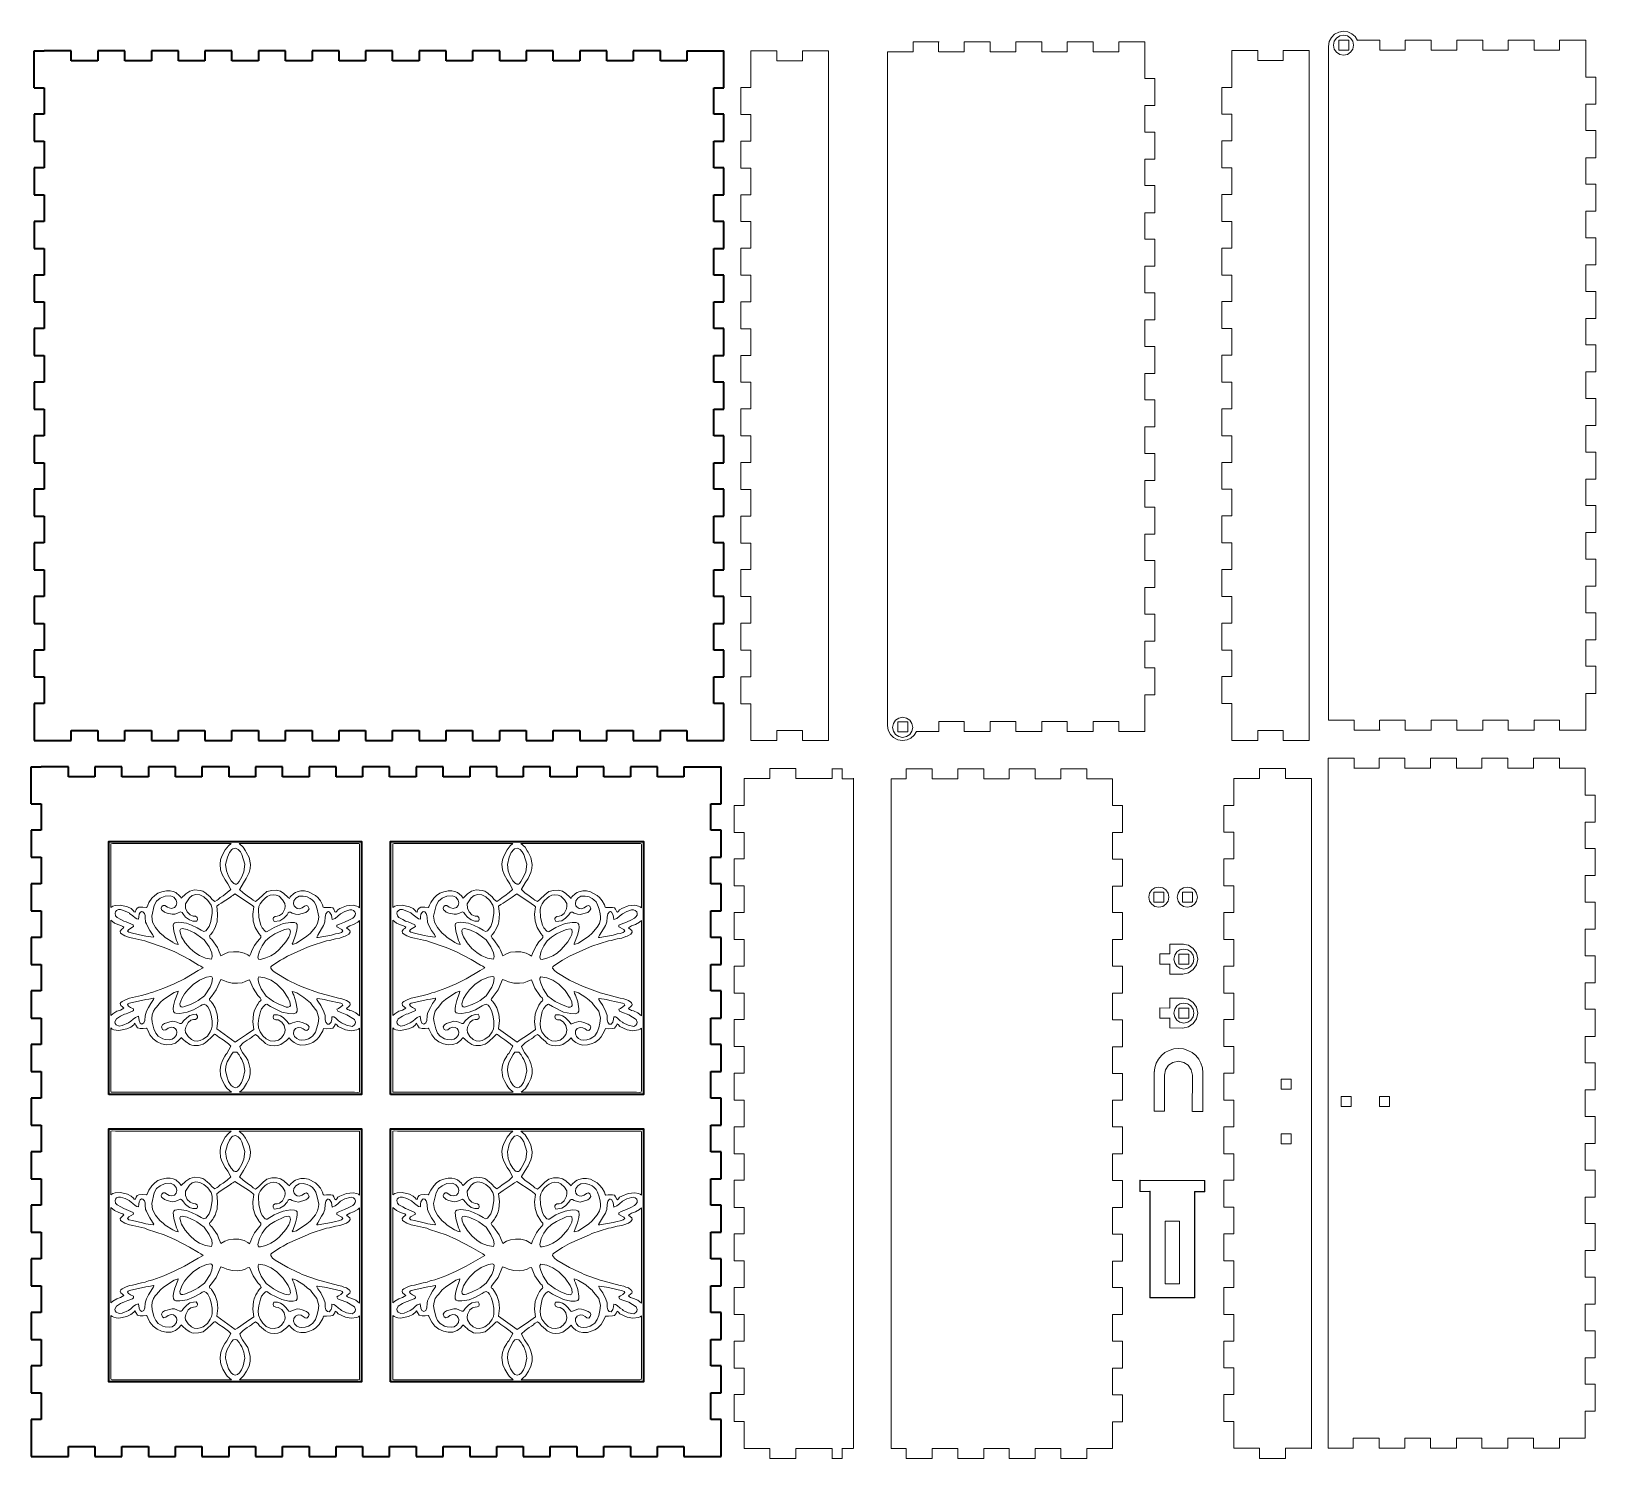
# Model space of a CAD drawing. Header units: millimetres. Extents: x -423 to 44, y -358 to 68.
import ezdxf

# ---------------------------------------------------------------- set-up
doc = ezdxf.new("R2010")
doc.units = ezdxf.units.MM
doc.header["$MEASUREMENT"] = 0
doc.layers.add('Capa 1', color=7, linetype='Continuous')

msp = doc.modelspace()

# ---------------------------------------------------------------- linework, layer by layer
at = {"layer": 'Capa 1', "color": 250, "lineweight": 5}
for points, knots in [([(-35.825, 63.525), (-35.825, 63.525), (-35.6, 64.95), (-35.6, 64.95), (-35.6, 64.95), (-35.6, 64.95), (-34.95, 66.175), (-34.95, 66.175), (-34.95, 66.175), (-34.95, 66.175), (-33.9999, 67.15), (-33.9999, 67.15), (-33.9999, 67.15), (-33.9999, 67.15), (-32.7749, 67.8), (-32.7749, 67.8), (-32.7749, 67.8), (-32.7749, 67.8), (-31.325, 68.025), (-31.325, 68.025), (-31.325, 68.025), (-31.325, 68.025), (-29.9999, 67.825), (-29.9999, 67.825), (-29.9999, 67.825), (-29.9999, 67.825), (-28.825, 67.275), (-28.825, 67.275), (-28.825, 67.275), (-28.825, 67.275), (-27.875, 66.425), (-27.875, 66.425), (-27.875, 66.425), (-27.875, 66.425), (-27.1749, 65.3), (-27.1749, 65.3)], [0, 0, 0, 0, 0.1, 0.1, 0.1, 0.1, 0.2, 0.2, 0.2, 0.2, 0.3, 0.3, 0.3, 0.3, 0.4, 0.4, 0.4, 0.4, 0.5, 0.5, 0.5, 0.5, 0.6, 0.6, 0.6, 0.6, 0.7, 0.7, 0.7, 0.7, 0.8, 0.8, 0.8, 0.8, 1, 1, 1, 1]), ([(-34.3, 63.9), (-34.3, 63.9), (-34.0749, 65.05), (-34.0749, 65.05), (-34.0749, 65.05), (-34.0749, 65.05), (-33.4249, 66), (-33.4249, 66), (-33.4249, 66), (-33.4249, 66), (-32.475, 66.65), (-32.475, 66.65), (-32.475, 66.65), (-32.475, 66.65), (-31.3, 66.9), (-31.3, 66.9), (-31.3, 66.9), (-31.3, 66.9), (-30.1499, 66.65), (-30.1499, 66.65), (-30.1499, 66.65), (-30.1499, 66.65), (-29.2, 66), (-29.2, 66), (-29.2, 66), (-29.2, 66), (-28.55, 65.05), (-28.55, 65.05), (-28.55, 65.05), (-28.55, 65.05), (-28.3, 63.9), (-28.3, 63.9), (-28.3, 63.9), (-28.3, 63.9), (-28.55, 62.725), (-28.55, 62.725), (-28.55, 62.725), (-28.55, 62.725), (-29.2, 61.775), (-29.2, 61.775), (-29.2, 61.775), (-29.2, 61.775), (-30.1499, 61.125), (-30.1499, 61.125), (-30.1499, 61.125), (-30.1499, 61.125), (-31.3, 60.9), (-31.3, 60.9), (-31.3, 60.9), (-31.3, 60.9), (-32.475, 61.125), (-32.475, 61.125), (-32.475, 61.125), (-32.475, 61.125), (-33.4249, 61.775), (-33.4249, 61.775), (-33.4249, 61.775), (-33.4249, 61.775), (-34.0749, 62.725), (-34.0749, 62.725), (-34.0749, 62.725), (-34.0749, 62.725), (-34.3, 63.9), (-34.3, 63.9)], [0, 0, 0, 0, 0.05882353, 0.05882353, 0.05882353, 0.05882353, 0.11764706, 0.11764706, 0.11764706, 0.11764706, 0.17647059, 0.17647059, 0.17647059, 0.17647059, 0.23529412, 0.23529412, 0.23529412, 0.23529412, 0.29411765, 0.29411765, 0.29411765, 0.29411765, 0.35294118, 0.35294118, 0.35294118, 0.35294118, 0.41176471, 0.41176471, 0.41176471, 0.41176471, 0.47058824, 0.47058824, 0.47058824, 0.47058824, 0.52941176, 0.52941176, 0.52941176, 0.52941176, 0.58823529, 0.58823529, 0.58823529, 0.58823529, 0.64705882, 0.64705882, 0.64705882, 0.64705882, 0.70588235, 0.70588235, 0.70588235, 0.70588235, 0.76470588, 0.76470588, 0.76470588, 0.76470588, 0.82352941, 0.82352941, 0.82352941, 0.82352941, 0.88235294, 0.88235294, 0.88235294, 0.88235294, 1, 1, 1, 1]), ([(-32.7749, 62.4), (-32.7749, 62.4), (-32.7749, 65.4), (-32.7749, 65.4), (-32.7749, 65.4), (-32.7749, 65.4), (-29.7749, 65.4), (-29.7749, 65.4), (-29.7749, 65.4), (-29.7749, 65.4), (-29.7749, 62.4), (-29.7749, 62.4), (-29.7749, 62.4), (-29.7749, 62.4), (-32.7749, 62.4), (-32.7749, 62.4)], [0, 0, 0, 0, 0.2, 0.2, 0.2, 0.2, 0.4, 0.4, 0.4, 0.4, 0.6, 0.6, 0.6, 0.6, 1, 1, 1, 1]), ([(-167.575, -139.325), (-167.575, -139.325), (-167.3499, -140.75), (-167.3499, -140.75), (-167.3499, -140.75), (-167.3499, -140.75), (-166.7, -141.975), (-166.7, -141.975), (-166.7, -141.975), (-166.7, -141.975), (-165.75, -142.95), (-165.75, -142.95), (-165.75, -142.95), (-165.75, -142.95), (-164.5, -143.6), (-164.5, -143.6), (-164.5, -143.6), (-164.5, -143.6), (-163.075, -143.825), (-163.075, -143.825), (-163.075, -143.825), (-163.075, -143.825), (-161.75, -143.625), (-161.75, -143.625), (-161.75, -143.625), (-161.75, -143.625), (-160.575, -143.075), (-160.575, -143.075), (-160.575, -143.075), (-160.575, -143.075), (-159.6, -142.2), (-159.6, -142.2), (-159.6, -142.2), (-159.6, -142.2), (-158.925, -141.1), (-158.925, -141.1)], [0, 0, 0, 0, 0.1, 0.1, 0.1, 0.1, 0.2, 0.2, 0.2, 0.2, 0.3, 0.3, 0.3, 0.3, 0.4, 0.4, 0.4, 0.4, 0.5, 0.5, 0.5, 0.5, 0.6, 0.6, 0.6, 0.6, 0.7, 0.7, 0.7, 0.7, 0.8, 0.8, 0.8, 0.8, 1, 1, 1, 1]), ([(-166.05, -139.875), (-166.05, -139.875), (-165.825, -141.025), (-165.825, -141.025), (-165.825, -141.025), (-165.825, -141.025), (-165.175, -141.975), (-165.175, -141.975), (-165.175, -141.975), (-165.175, -141.975), (-164.225, -142.625), (-164.225, -142.625), (-164.225, -142.625), (-164.225, -142.625), (-163.05, -142.875), (-163.05, -142.875), (-163.05, -142.875), (-163.05, -142.875), (-161.9, -142.625), (-161.9, -142.625), (-161.9, -142.625), (-161.9, -142.625), (-160.925, -141.975), (-160.925, -141.975), (-160.925, -141.975), (-160.925, -141.975), (-160.3, -141.025), (-160.3, -141.025), (-160.3, -141.025), (-160.3, -141.025), (-160.05, -139.875), (-160.05, -139.875), (-160.05, -139.875), (-160.05, -139.875), (-160.3, -138.7), (-160.3, -138.7), (-160.3, -138.7), (-160.3, -138.7), (-160.925, -137.75), (-160.925, -137.75), (-160.925, -137.75), (-160.925, -137.75), (-161.9, -137.1), (-161.9, -137.1), (-161.9, -137.1), (-161.9, -137.1), (-163.05, -136.875), (-163.05, -136.875), (-163.05, -136.875), (-163.05, -136.875), (-164.225, -137.1), (-164.225, -137.1), (-164.225, -137.1), (-164.225, -137.1), (-165.175, -137.75), (-165.175, -137.75), (-165.175, -137.75), (-165.175, -137.75), (-165.825, -138.7), (-165.825, -138.7), (-165.825, -138.7), (-165.825, -138.7), (-166.05, -139.875), (-166.05, -139.875)], [0, 0, 0, 0, 0.05882353, 0.05882353, 0.05882353, 0.05882353, 0.11764706, 0.11764706, 0.11764706, 0.11764706, 0.17647059, 0.17647059, 0.17647059, 0.17647059, 0.23529412, 0.23529412, 0.23529412, 0.23529412, 0.29411765, 0.29411765, 0.29411765, 0.29411765, 0.35294118, 0.35294118, 0.35294118, 0.35294118, 0.41176471, 0.41176471, 0.41176471, 0.41176471, 0.47058824, 0.47058824, 0.47058824, 0.47058824, 0.52941176, 0.52941176, 0.52941176, 0.52941176, 0.58823529, 0.58823529, 0.58823529, 0.58823529, 0.64705882, 0.64705882, 0.64705882, 0.64705882, 0.70588235, 0.70588235, 0.70588235, 0.70588235, 0.76470588, 0.76470588, 0.76470588, 0.76470588, 0.82352941, 0.82352941, 0.82352941, 0.82352941, 0.88235294, 0.88235294, 0.88235294, 0.88235294, 1, 1, 1, 1]), ([(-164.525, -138.2), (-164.525, -138.2), (-164.525, -141.2), (-164.525, -141.2), (-164.525, -141.2), (-164.525, -141.2), (-161.525, -141.2), (-161.525, -141.2), (-161.525, -141.2), (-161.525, -141.2), (-161.525, -138.2), (-161.525, -138.2), (-161.525, -138.2), (-161.525, -138.2), (-164.525, -138.2), (-164.525, -138.2)], [0, 0, 0, 0, 0.2, 0.2, 0.2, 0.2, 0.4, 0.4, 0.4, 0.4, 0.6, 0.6, 0.6, 0.6, 1, 1, 1, 1]), ([(-400.325, -249.5749), (-400.325, -249.5749), (-324.625, -249.5749), (-324.625, -249.5749), (-324.625, -249.5749), (-324.625, -249.5749), (-324.625, -173.9), (-324.625, -173.9), (-324.625, -173.9), (-324.625, -173.9), (-400.325, -173.9), (-400.325, -173.9), (-400.325, -173.9), (-400.325, -173.9), (-400.325, -249.5749), (-400.325, -249.5749)], [0, 0, 0, 0, 0.2, 0.2, 0.2, 0.2, 0.4, 0.4, 0.4, 0.4, 0.6, 0.6, 0.6, 0.6, 1, 1, 1, 1]), ([(-399.625, -193.7), (-399.625, -193.7), (-399.05, -193.275), (-399.05, -193.275), (-399.05, -193.275), (-399.05, -193.275), (-398.3, -193.075), (-398.3, -193.075), (-398.3, -193.075), (-398.3, -193.075), (-396.75, -192.975), (-396.75, -192.975), (-396.75, -192.975), (-396.75, -192.975), (-394.625, -193.5), (-394.625, -193.5), (-394.625, -193.5), (-394.625, -193.5), (-393.55, -194.025), (-393.55, -194.025), (-393.55, -194.025), (-393.55, -194.025), (-392.825, -194.675), (-392.825, -194.675), (-392.825, -194.675), (-392.825, -194.675), (-392.65, -194.975), (-392.65, -194.975), (-392.65, -194.975), (-392.65, -194.975), (-392.35, -195.075), (-392.35, -195.075), (-392.35, -195.075), (-392.35, -195.075), (-392.1, -194.325), (-392.1, -194.325), (-392.1, -194.325), (-392.1, -194.325), (-391.75, -193.85), (-391.75, -193.85), (-391.75, -193.85), (-391.75, -193.85), (-391.25, -193.625), (-391.25, -193.625), (-391.25, -193.625), (-391.25, -193.625), (-390.075, -193.5499), (-390.075, -193.5499), (-390.075, -193.5499), (-390.075, -193.5499), (-389.05, -193.65), (-389.05, -193.65), (-389.05, -193.65), (-389.05, -193.65), (-388.825, -193.5), (-388.825, -193.5), (-388.825, -193.5), (-388.825, -193.5), (-388.625, -192.9499), (-388.625, -192.9499), (-388.625, -192.9499), (-388.625, -192.9499), (-388.25, -192.225), (-388.25, -192.225), (-388.25, -192.225), (-388.25, -192.225), (-387.35, -190.925), (-387.35, -190.925), (-387.35, -190.925), (-387.35, -190.925), (-386.525, -190.1), (-386.525, -190.1), (-386.525, -190.1), (-386.525, -190.1), (-385.55, -189.4), (-385.55, -189.4), (-385.55, -189.4), (-385.55, -189.4), (-384.375, -188.975), (-384.375, -188.975), (-384.375, -188.975), (-384.375, -188.975), (-383.05, -188.7), (-383.05, -188.7), (-383.05, -188.7), (-383.05, -188.7), (-381.95, -188.675), (-381.95, -188.675), (-381.95, -188.675), (-381.95, -188.675), (-381.05, -188.925), (-381.05, -188.925), (-381.05, -188.925), (-381.05, -188.925), (-380.25, -189.225), (-380.25, -189.225), (-380.25, -189.225), (-380.25, -189.225), (-379.125, -190.2), (-379.125, -190.2), (-379.125, -190.2), (-379.125, -190.2), (-378.85, -190.525), (-378.85, -190.525), (-378.85, -190.525), (-378.85, -190.525), (-378.6, -190.875), (-378.6, -190.875), (-378.6, -190.875), (-378.6, -190.875), (-377.225, -189.6), (-377.225, -189.6), (-377.225, -189.6), (-377.225, -189.6), (-376.05, -188.775), (-376.05, -188.775), (-376.05, -188.775), (-376.05, -188.775), (-374.65, -188.425), (-374.65, -188.425), (-374.65, -188.425), (-374.65, -188.425), (-372.925, -188.575), (-372.925, -188.575), (-372.925, -188.575), (-372.925, -188.575), (-372.125, -188.8), (-372.125, -188.8), (-372.125, -188.8), (-372.125, -188.8), (-371.5, -189.175), (-371.5, -189.175), (-371.5, -189.175), (-371.5, -189.175), (-371.225, -189.425), (-371.225, -189.425), (-371.225, -189.425), (-371.225, -189.425), (-370.925, -189.725), (-370.925, -189.725), (-370.925, -189.725), (-370.925, -189.725), (-370.05, -190.425), (-370.05, -190.425), (-370.05, -190.425), (-370.05, -190.425), (-369.325, -191.25), (-369.325, -191.25), (-369.325, -191.25), (-369.325, -191.25), (-368.575, -191.875), (-368.575, -191.875), (-368.575, -191.875), (-368.575, -191.875), (-367.9, -191.475), (-367.9, -191.475), (-367.9, -191.475), (-367.9, -191.475), (-367.6, -191.275), (-367.6, -191.275), (-367.6, -191.275), (-367.6, -191.275), (-366.95, -190.7), (-366.95, -190.7), (-366.95, -190.7), (-366.95, -190.7), (-366.075, -190.1749), (-366.075, -190.1749), (-366.075, -190.1749), (-366.075, -190.1749), (-364.825, -189.25), (-364.825, -189.25), (-364.825, -189.25), (-364.825, -189.25), (-363.8, -188.275), (-363.8, -188.275), (-363.8, -188.275), (-363.8, -188.275), (-364.65, -186.575), (-364.65, -186.575), (-364.65, -186.575), (-364.65, -186.575), (-365.475, -185.45), (-365.475, -185.45), (-365.475, -185.45), (-365.475, -185.45), (-366.375, -183.8), (-366.375, -183.8), (-366.375, -183.8), (-366.375, -183.8), (-366.825, -182.475), (-366.825, -182.475), (-366.825, -182.475), (-366.825, -182.475), (-367, -180.7499), (-367, -180.7499), (-367, -180.7499), (-367, -180.7499), (-366.85, -179.45), (-366.85, -179.45), (-366.85, -179.45), (-366.85, -179.45), (-366.45, -178.35), (-366.45, -178.35), (-366.45, -178.35), (-366.45, -178.35), (-365.425, -176.45), (-365.425, -176.45), (-365.425, -176.45), (-365.425, -176.45), (-364.5, -175.3), (-364.5, -175.3), (-364.5, -175.3), (-364.5, -175.3), (-363.725, -174.6), (-363.725, -174.6), (-363.725, -174.6), (-363.725, -174.6), (-398.2, -174.6), (-398.2, -174.6), (-398.2, -174.6), (-398.2, -174.6), (-399.175, -174.55), (-399.175, -174.55), (-399.175, -174.55), (-399.175, -174.55), (-399.6, -174.675), (-399.6, -174.675), (-399.6, -174.675), (-399.6, -174.675), (-399.625, -176.525), (-399.625, -176.525), (-399.625, -176.525), (-399.625, -176.525), (-399.625, -193.7), (-399.625, -193.7)], [0, 0, 0, 0, 0.01666667, 0.01666667, 0.01666667, 0.01666667, 0.03333333, 0.03333333, 0.03333333, 0.03333333, 0.05, 0.05, 0.05, 0.05, 0.06666667, 0.06666667, 0.06666667, 0.06666667, 0.08333333, 0.08333333, 0.08333333, 0.08333333, 0.1, 0.1, 0.1, 0.1, 0.11666667, 0.11666667, 0.11666667, 0.11666667, 0.13333333, 0.13333333, 0.13333333, 0.13333333, 0.15, 0.15, 0.15, 0.15, 0.16666667, 0.16666667, 0.16666667, 0.16666667, 0.18333333, 0.18333333, 0.18333333, 0.18333333, 0.2, 0.2, 0.2, 0.2, 0.21666667, 0.21666667, 0.21666667, 0.21666667, 0.23333333, 0.23333333, 0.23333333, 0.23333333, 0.25, 0.25, 0.25, 0.25, 0.26666667, 0.26666667, 0.26666667, 0.26666667, 0.28333333, 0.28333333, 0.28333333, 0.28333333, 0.3, 0.3, 0.3, 0.3, 0.31666667, 0.31666667, 0.31666667, 0.31666667, 0.33333333, 0.33333333, 0.33333333, 0.33333333, 0.35, 0.35, 0.35, 0.35, 0.36666667, 0.36666667, 0.36666667, 0.36666667, 0.38333333, 0.38333333, 0.38333333, 0.38333333, 0.4, 0.4, 0.4, 0.4, 0.41666667, 0.41666667, 0.41666667, 0.41666667, 0.43333333, 0.43333333, 0.43333333, 0.43333333, 0.45, 0.45, 0.45, 0.45, 0.46666667, 0.46666667, 0.46666667, 0.46666667, 0.48333333, 0.48333333, 0.48333333, 0.48333333, 0.5, 0.5, 0.5, 0.5, 0.51666667, 0.51666667, 0.51666667, 0.51666667, 0.53333333, 0.53333333, 0.53333333, 0.53333333, 0.55, 0.55, 0.55, 0.55, 0.56666667, 0.56666667, 0.56666667, 0.56666667, 0.58333333, 0.58333333, 0.58333333, 0.58333333, 0.6, 0.6, 0.6, 0.6, 0.61666667, 0.61666667, 0.61666667, 0.61666667, 0.63333333, 0.63333333, 0.63333333, 0.63333333, 0.65, 0.65, 0.65, 0.65, 0.66666667, 0.66666667, 0.66666667, 0.66666667, 0.68333333, 0.68333333, 0.68333333, 0.68333333, 0.7, 0.7, 0.7, 0.7, 0.71666667, 0.71666667, 0.71666667, 0.71666667, 0.73333333, 0.73333333, 0.73333333, 0.73333333, 0.75, 0.75, 0.75, 0.75, 0.76666667, 0.76666667, 0.76666667, 0.76666667, 0.78333333, 0.78333333, 0.78333333, 0.78333333, 0.8, 0.8, 0.8, 0.8, 0.81666667, 0.81666667, 0.81666667, 0.81666667, 0.83333333, 0.83333333, 0.83333333, 0.83333333, 0.85, 0.85, 0.85, 0.85, 0.86666667, 0.86666667, 0.86666667, 0.86666667, 0.88333333, 0.88333333, 0.88333333, 0.88333333, 0.9, 0.9, 0.9, 0.9, 0.91666667, 0.91666667, 0.91666667, 0.91666667, 0.93333333, 0.93333333, 0.93333333, 0.93333333, 0.95, 0.95, 0.95, 0.95, 0.96666667, 0.96666667, 0.96666667, 0.96666667, 1, 1, 1, 1]), ([(-365.35, -180.825), (-365.35, -180.825), (-365.1, -182.75), (-365.1, -182.75), (-365.1, -182.75), (-365.1, -182.75), (-364.475, -184.375), (-364.475, -184.375), (-364.475, -184.375), (-364.475, -184.375), (-363.7, -185.675), (-363.7, -185.675), (-363.7, -185.675), (-363.7, -185.675), (-362.925, -186.525), (-362.925, -186.525), (-362.925, -186.525), (-362.925, -186.525), (-362.725, -186.6), (-362.725, -186.6), (-362.725, -186.6), (-362.725, -186.6), (-362.525, -186.65), (-362.525, -186.65), (-362.525, -186.65), (-362.525, -186.65), (-362.45, -186.675), (-362.45, -186.675), (-362.45, -186.675), (-362.45, -186.675), (-362.05, -186.675), (-362.05, -186.675), (-362.05, -186.675), (-362.05, -186.675), (-361.75, -186.475), (-361.75, -186.475), (-361.75, -186.475), (-361.75, -186.475), (-361.325, -185.875), (-361.325, -185.875), (-361.325, -185.875), (-361.325, -185.875), (-360.5, -184.5), (-360.5, -184.5), (-360.5, -184.5), (-360.5, -184.5), (-359.85, -183.025), (-359.85, -183.025), (-359.85, -183.025), (-359.85, -183.025), (-359.6, -180.7499), (-359.6, -180.7499), (-359.6, -180.7499), (-359.6, -180.7499), (-360.475, -177.825), (-360.475, -177.825), (-360.475, -177.825), (-360.475, -177.825), (-360.925, -177.05), (-360.925, -177.05), (-360.925, -177.05), (-360.925, -177.05), (-361.575, -176.325), (-361.575, -176.325), (-361.575, -176.325), (-361.575, -176.325), (-362.35, -175.95), (-362.35, -175.95), (-362.35, -175.95), (-362.35, -175.95), (-363.175, -176.15), (-363.175, -176.15), (-363.175, -176.15), (-363.175, -176.15), (-363.475, -176.35), (-363.475, -176.35), (-363.475, -176.35), (-363.475, -176.35), (-364.225, -177.3), (-364.225, -177.3), (-364.225, -177.3), (-364.225, -177.3), (-364.8, -178.65), (-364.8, -178.65), (-364.8, -178.65), (-364.8, -178.65), (-365.35, -180.825), (-365.35, -180.825)], [0, 0, 0, 0, 0.04347826, 0.04347826, 0.04347826, 0.04347826, 0.08695652, 0.08695652, 0.08695652, 0.08695652, 0.13043478, 0.13043478, 0.13043478, 0.13043478, 0.17391304, 0.17391304, 0.17391304, 0.17391304, 0.2173913, 0.2173913, 0.2173913, 0.2173913, 0.26086957, 0.26086957, 0.26086957, 0.26086957, 0.30434783, 0.30434783, 0.30434783, 0.30434783, 0.34782609, 0.34782609, 0.34782609, 0.34782609, 0.39130435, 0.39130435, 0.39130435, 0.39130435, 0.43478261, 0.43478261, 0.43478261, 0.43478261, 0.47826087, 0.47826087, 0.47826087, 0.47826087, 0.52173913, 0.52173913, 0.52173913, 0.52173913, 0.56521739, 0.56521739, 0.56521739, 0.56521739, 0.60869565, 0.60869565, 0.60869565, 0.60869565, 0.65217391, 0.65217391, 0.65217391, 0.65217391, 0.69565217, 0.69565217, 0.69565217, 0.69565217, 0.73913043, 0.73913043, 0.73913043, 0.73913043, 0.7826087, 0.7826087, 0.7826087, 0.7826087, 0.82608696, 0.82608696, 0.82608696, 0.82608696, 0.86956522, 0.86956522, 0.86956522, 0.86956522, 0.91304348, 0.91304348, 0.91304348, 0.91304348, 1, 1, 1, 1]), ([(-357.925, -180.825), (-357.925, -180.825), (-358, -182.075), (-358, -182.075), (-358, -182.075), (-358, -182.075), (-358.35, -183.2), (-358.35, -183.2), (-358.35, -183.2), (-358.35, -183.2), (-359.15, -185), (-359.15, -185), (-359.15, -185), (-359.15, -185), (-360, -186.325), (-360, -186.325), (-360, -186.325), (-360, -186.325), (-361.125, -188.2), (-361.125, -188.2), (-361.125, -188.2), (-361.125, -188.2), (-361.175, -188.3), (-361.175, -188.3), (-361.175, -188.3), (-361.175, -188.3), (-360.125, -189.325), (-360.125, -189.325), (-360.125, -189.325), (-360.125, -189.325), (-358.9, -190.225), (-358.9, -190.225), (-358.9, -190.225), (-358.9, -190.225), (-357.625, -191.05), (-357.625, -191.05), (-357.625, -191.05), (-357.625, -191.05), (-357.125, -191.5), (-357.125, -191.5), (-357.125, -191.5), (-357.125, -191.5), (-356.375, -191.925), (-356.375, -191.925), (-356.375, -191.925), (-356.375, -191.925), (-355.525, -191.225), (-355.525, -191.225), (-355.525, -191.225), (-355.525, -191.225), (-354.15, -189.925), (-354.15, -189.925), (-354.15, -189.925), (-354.15, -189.925), (-353, -188.95), (-353, -188.95), (-353, -188.95), (-353, -188.95), (-351.575, -188.575), (-351.575, -188.575), (-351.575, -188.575), (-351.575, -188.575), (-350.1, -188.525), (-350.1, -188.525), (-350.1, -188.525), (-350.1, -188.525), (-348.95, -188.85), (-348.95, -188.85), (-348.95, -188.85), (-348.95, -188.85), (-347.95, -189.5), (-347.95, -189.5), (-347.95, -189.5), (-347.95, -189.5), (-346.75, -190.575), (-346.75, -190.575), (-346.75, -190.575), (-346.75, -190.575), (-346.3, -190.975), (-346.3, -190.975), (-346.3, -190.975), (-346.3, -190.975), (-346.1, -190.6), (-346.1, -190.6), (-346.1, -190.6), (-346.1, -190.6), (-346.05, -190.55), (-346.05, -190.55), (-346.05, -190.55), (-346.05, -190.55), (-344.95, -189.55), (-344.95, -189.55), (-344.95, -189.55), (-344.95, -189.55), (-344.475, -189.225), (-344.475, -189.225), (-344.475, -189.225), (-344.475, -189.225), (-344, -189.05), (-344, -189.05), (-344, -189.05), (-344, -189.05), (-342.85, -188.75), (-342.85, -188.75), (-342.85, -188.75), (-342.85, -188.75), (-341.725, -188.75), (-341.725, -188.75), (-341.725, -188.75), (-341.725, -188.75), (-340.575, -189.025), (-340.575, -189.025), (-340.575, -189.025), (-340.575, -189.025), (-338.525, -190.1), (-338.525, -190.1), (-338.525, -190.1), (-338.525, -190.1), (-337.8, -190.725), (-337.8, -190.725), (-337.8, -190.725), (-337.8, -190.725), (-337.025, -191.7), (-337.025, -191.7), (-337.025, -191.7), (-337.025, -191.7), (-336.375, -192.8499), (-336.375, -192.8499), (-336.375, -192.8499), (-336.375, -192.8499), (-336.175, -193.6), (-336.175, -193.6), (-336.175, -193.6), (-336.175, -193.6), (-335.925, -193.7), (-335.925, -193.7), (-335.925, -193.7), (-335.925, -193.7), (-335.225, -193.675), (-335.225, -193.675), (-335.225, -193.675), (-335.225, -193.675), (-333.925, -193.7), (-333.925, -193.7), (-333.925, -193.7), (-333.925, -193.7), (-333.325, -193.775), (-333.325, -193.775), (-333.325, -193.775), (-333.325, -193.775), (-333, -194.2), (-333, -194.2), (-333, -194.2), (-333, -194.2), (-332.675, -194.95), (-332.675, -194.95), (-332.675, -194.95), (-332.675, -194.95), (-332.45, -195.125), (-332.45, -195.125), (-332.45, -195.125), (-332.45, -195.125), (-332.15, -194.825), (-332.15, -194.825), (-332.15, -194.825), (-332.15, -194.825), (-331.825, -194.4), (-331.825, -194.4), (-331.825, -194.4), (-331.825, -194.4), (-331.175, -194), (-331.175, -194), (-331.175, -194), (-331.175, -194), (-329.25, -193.225), (-329.25, -193.225), (-329.25, -193.225), (-329.25, -193.225), (-327.25, -193.025), (-327.25, -193.025), (-327.25, -193.025), (-327.25, -193.025), (-326.15, -193.3), (-326.15, -193.3), (-326.15, -193.3), (-326.15, -193.3), (-325.675, -193.475), (-325.675, -193.475), (-325.675, -193.475), (-325.675, -193.475), (-325.325, -193.775), (-325.325, -193.775), (-325.325, -193.775), (-325.325, -193.775), (-325.325, -174.825), (-325.325, -174.825), (-325.325, -174.825), (-325.325, -174.825), (-325.35, -174.625), (-325.35, -174.625), (-325.35, -174.625), (-325.35, -174.625), (-325.55, -174.6), (-325.55, -174.6), (-325.55, -174.6), (-325.55, -174.6), (-361.325, -174.6), (-361.325, -174.6), (-361.325, -174.6), (-361.325, -174.6), (-360.075, -175.7), (-360.075, -175.7), (-360.075, -175.7), (-360.075, -175.7), (-359.4, -176.75), (-359.4, -176.75), (-359.4, -176.75), (-359.4, -176.75), (-359.15, -177.175), (-359.15, -177.175), (-359.15, -177.175), (-359.15, -177.175), (-358.325, -178.8), (-358.325, -178.8), (-358.325, -178.8), (-358.325, -178.8), (-357.925, -180.825), (-357.925, -180.825)], [0, 0, 0, 0, 0.01724138, 0.01724138, 0.01724138, 0.01724138, 0.03448276, 0.03448276, 0.03448276, 0.03448276, 0.05172414, 0.05172414, 0.05172414, 0.05172414, 0.06896552, 0.06896552, 0.06896552, 0.06896552, 0.0862069, 0.0862069, 0.0862069, 0.0862069, 0.10344828, 0.10344828, 0.10344828, 0.10344828, 0.12068966, 0.12068966, 0.12068966, 0.12068966, 0.13793103, 0.13793103, 0.13793103, 0.13793103, 0.15517241, 0.15517241, 0.15517241, 0.15517241, 0.17241379, 0.17241379, 0.17241379, 0.17241379, 0.18965517, 0.18965517, 0.18965517, 0.18965517, 0.20689655, 0.20689655, 0.20689655, 0.20689655, 0.22413793, 0.22413793, 0.22413793, 0.22413793, 0.24137931, 0.24137931, 0.24137931, 0.24137931, 0.25862069, 0.25862069, 0.25862069, 0.25862069, 0.27586207, 0.27586207, 0.27586207, 0.27586207, 0.29310345, 0.29310345, 0.29310345, 0.29310345, 0.31034483, 0.31034483, 0.31034483, 0.31034483, 0.32758621, 0.32758621, 0.32758621, 0.32758621, 0.34482759, 0.34482759, 0.34482759, 0.34482759, 0.36206897, 0.36206897, 0.36206897, 0.36206897, 0.37931034, 0.37931034, 0.37931034, 0.37931034, 0.39655172, 0.39655172, 0.39655172, 0.39655172, 0.4137931, 0.4137931, 0.4137931, 0.4137931, 0.43103448, 0.43103448, 0.43103448, 0.43103448, 0.44827586, 0.44827586, 0.44827586, 0.44827586, 0.46551724, 0.46551724, 0.46551724, 0.46551724, 0.48275862, 0.48275862, 0.48275862, 0.48275862, 0.5, 0.5, 0.5, 0.5, 0.51724138, 0.51724138, 0.51724138, 0.51724138, 0.53448276, 0.53448276, 0.53448276, 0.53448276, 0.55172414, 0.55172414, 0.55172414, 0.55172414, 0.56896552, 0.56896552, 0.56896552, 0.56896552, 0.5862069, 0.5862069, 0.5862069, 0.5862069, 0.60344828, 0.60344828, 0.60344828, 0.60344828, 0.62068966, 0.62068966, 0.62068966, 0.62068966, 0.63793103, 0.63793103, 0.63793103, 0.63793103, 0.65517241, 0.65517241, 0.65517241, 0.65517241, 0.67241379, 0.67241379, 0.67241379, 0.67241379, 0.68965517, 0.68965517, 0.68965517, 0.68965517, 0.70689655, 0.70689655, 0.70689655, 0.70689655, 0.72413793, 0.72413793, 0.72413793, 0.72413793, 0.74137931, 0.74137931, 0.74137931, 0.74137931, 0.75862069, 0.75862069, 0.75862069, 0.75862069, 0.77586207, 0.77586207, 0.77586207, 0.77586207, 0.79310345, 0.79310345, 0.79310345, 0.79310345, 0.81034483, 0.81034483, 0.81034483, 0.81034483, 0.82758621, 0.82758621, 0.82758621, 0.82758621, 0.84482759, 0.84482759, 0.84482759, 0.84482759, 0.86206897, 0.86206897, 0.86206897, 0.86206897, 0.87931034, 0.87931034, 0.87931034, 0.87931034, 0.89655172, 0.89655172, 0.89655172, 0.89655172, 0.9137931, 0.9137931, 0.9137931, 0.9137931, 0.93103448, 0.93103448, 0.93103448, 0.93103448, 0.94827586, 0.94827586, 0.94827586, 0.94827586, 0.96551724, 0.96551724, 0.96551724, 0.96551724, 1, 1, 1, 1]), ([(-316.1, -249.5749), (-316.1, -249.5749), (-240.4, -249.5749), (-240.4, -249.5749), (-240.4, -249.5749), (-240.4, -249.5749), (-240.4, -173.9), (-240.4, -173.9), (-240.4, -173.9), (-240.4, -173.9), (-316.1, -173.9), (-316.1, -173.9), (-316.1, -173.9), (-316.1, -173.9), (-316.1, -249.5749), (-316.1, -249.5749)], [0, 0, 0, 0, 0.2, 0.2, 0.2, 0.2, 0.4, 0.4, 0.4, 0.4, 0.6, 0.6, 0.6, 0.6, 1, 1, 1, 1]), ([(-315.4, -193.7), (-315.4, -193.7), (-314.825, -193.275), (-314.825, -193.275), (-314.825, -193.275), (-314.825, -193.275), (-314.1, -193.075), (-314.1, -193.075), (-314.1, -193.075), (-314.1, -193.075), (-312.55, -192.975), (-312.55, -192.975), (-312.55, -192.975), (-312.55, -192.975), (-310.425, -193.5), (-310.425, -193.5), (-310.425, -193.5), (-310.425, -193.5), (-309.35, -194.025), (-309.35, -194.025), (-309.35, -194.025), (-309.35, -194.025), (-308.625, -194.675), (-308.625, -194.675), (-308.625, -194.675), (-308.625, -194.675), (-308.425, -194.975), (-308.425, -194.975), (-308.425, -194.975), (-308.425, -194.975), (-308.15, -195.075), (-308.15, -195.075), (-308.15, -195.075), (-308.15, -195.075), (-307.875, -194.325), (-307.875, -194.325), (-307.875, -194.325), (-307.875, -194.325), (-307.55, -193.85), (-307.55, -193.85), (-307.55, -193.85), (-307.55, -193.85), (-307.05, -193.625), (-307.05, -193.625), (-307.05, -193.625), (-307.05, -193.625), (-305.85, -193.5499), (-305.85, -193.5499), (-305.85, -193.5499), (-305.85, -193.5499), (-304.825, -193.65), (-304.825, -193.65), (-304.825, -193.65), (-304.825, -193.65), (-304.6, -193.5), (-304.6, -193.5), (-304.6, -193.5), (-304.6, -193.5), (-304.4, -192.9499), (-304.4, -192.9499), (-304.4, -192.9499), (-304.4, -192.9499), (-304.05, -192.225), (-304.05, -192.225), (-304.05, -192.225), (-304.05, -192.225), (-303.15, -190.925), (-303.15, -190.925), (-303.15, -190.925), (-303.15, -190.925), (-302.3, -190.1), (-302.3, -190.1), (-302.3, -190.1), (-302.3, -190.1), (-301.35, -189.4), (-301.35, -189.4), (-301.35, -189.4), (-301.35, -189.4), (-300.1749, -188.975), (-300.1749, -188.975), (-300.1749, -188.975), (-300.1749, -188.975), (-298.825, -188.7), (-298.825, -188.7), (-298.825, -188.7), (-298.825, -188.7), (-297.75, -188.675), (-297.75, -188.675), (-297.75, -188.675), (-297.75, -188.675), (-296.85, -188.925), (-296.85, -188.925), (-296.85, -188.925), (-296.85, -188.925), (-296.05, -189.225), (-296.05, -189.225), (-296.05, -189.225), (-296.05, -189.225), (-294.9, -190.2), (-294.9, -190.2), (-294.9, -190.2), (-294.9, -190.2), (-294.6249, -190.525), (-294.6249, -190.525), (-294.6249, -190.525), (-294.6249, -190.525), (-294.4, -190.875), (-294.4, -190.875), (-294.4, -190.875), (-294.4, -190.875), (-293.025, -189.6), (-293.025, -189.6), (-293.025, -189.6), (-293.025, -189.6), (-291.825, -188.775), (-291.825, -188.775), (-291.825, -188.775), (-291.825, -188.775), (-290.4499, -188.425), (-290.4499, -188.425), (-290.4499, -188.425), (-290.4499, -188.425), (-288.725, -188.575), (-288.725, -188.575), (-288.725, -188.575), (-288.725, -188.575), (-287.9, -188.8), (-287.9, -188.8), (-287.9, -188.8), (-287.9, -188.8), (-287.2749, -189.175), (-287.2749, -189.175), (-287.2749, -189.175), (-287.2749, -189.175), (-287.025, -189.425), (-287.025, -189.425), (-287.025, -189.425), (-287.025, -189.425), (-286.725, -189.725), (-286.725, -189.725), (-286.725, -189.725), (-286.725, -189.725), (-285.825, -190.425), (-285.825, -190.425), (-285.825, -190.425), (-285.825, -190.425), (-285.125, -191.25), (-285.125, -191.25), (-285.125, -191.25), (-285.125, -191.25), (-284.35, -191.875), (-284.35, -191.875), (-284.35, -191.875), (-284.35, -191.875), (-283.7, -191.475), (-283.7, -191.475), (-283.7, -191.475), (-283.7, -191.475), (-283.375, -191.275), (-283.375, -191.275), (-283.375, -191.275), (-283.375, -191.275), (-282.725, -190.7), (-282.725, -190.7), (-282.725, -190.7), (-282.725, -190.7), (-281.875, -190.1749), (-281.875, -190.1749), (-281.875, -190.1749), (-281.875, -190.1749), (-280.625, -189.25), (-280.625, -189.25), (-280.625, -189.25), (-280.625, -189.25), (-279.6, -188.275), (-279.6, -188.275), (-279.6, -188.275), (-279.6, -188.275), (-280.425, -186.575), (-280.425, -186.575), (-280.425, -186.575), (-280.425, -186.575), (-281.25, -185.45), (-281.25, -185.45), (-281.25, -185.45), (-281.25, -185.45), (-282.15, -183.8), (-282.15, -183.8), (-282.15, -183.8), (-282.15, -183.8), (-282.6, -182.475), (-282.6, -182.475), (-282.6, -182.475), (-282.6, -182.475), (-282.8, -180.7499), (-282.8, -180.7499), (-282.8, -180.7499), (-282.8, -180.7499), (-282.65, -179.45), (-282.65, -179.45), (-282.65, -179.45), (-282.65, -179.45), (-282.25, -178.35), (-282.25, -178.35), (-282.25, -178.35), (-282.25, -178.35), (-281.2, -176.45), (-281.2, -176.45), (-281.2, -176.45), (-281.2, -176.45), (-280.275, -175.3), (-280.275, -175.3), (-280.275, -175.3), (-280.275, -175.3), (-279.525, -174.6), (-279.525, -174.6), (-279.525, -174.6), (-279.525, -174.6), (-313.975, -174.6), (-313.975, -174.6), (-313.975, -174.6), (-313.975, -174.6), (-314.975, -174.55), (-314.975, -174.55), (-314.975, -174.55), (-314.975, -174.55), (-315.375, -174.675), (-315.375, -174.675), (-315.375, -174.675), (-315.375, -174.675), (-315.4, -176.525), (-315.4, -176.525), (-315.4, -176.525), (-315.4, -176.525), (-315.4, -193.7), (-315.4, -193.7)], [0, 0, 0, 0, 0.01666667, 0.01666667, 0.01666667, 0.01666667, 0.03333333, 0.03333333, 0.03333333, 0.03333333, 0.05, 0.05, 0.05, 0.05, 0.06666667, 0.06666667, 0.06666667, 0.06666667, 0.08333333, 0.08333333, 0.08333333, 0.08333333, 0.1, 0.1, 0.1, 0.1, 0.11666667, 0.11666667, 0.11666667, 0.11666667, 0.13333333, 0.13333333, 0.13333333, 0.13333333, 0.15, 0.15, 0.15, 0.15, 0.16666667, 0.16666667, 0.16666667, 0.16666667, 0.18333333, 0.18333333, 0.18333333, 0.18333333, 0.2, 0.2, 0.2, 0.2, 0.21666667, 0.21666667, 0.21666667, 0.21666667, 0.23333333, 0.23333333, 0.23333333, 0.23333333, 0.25, 0.25, 0.25, 0.25, 0.26666667, 0.26666667, 0.26666667, 0.26666667, 0.28333333, 0.28333333, 0.28333333, 0.28333333, 0.3, 0.3, 0.3, 0.3, 0.31666667, 0.31666667, 0.31666667, 0.31666667, 0.33333333, 0.33333333, 0.33333333, 0.33333333, 0.35, 0.35, 0.35, 0.35, 0.36666667, 0.36666667, 0.36666667, 0.36666667, 0.38333333, 0.38333333, 0.38333333, 0.38333333, 0.4, 0.4, 0.4, 0.4, 0.41666667, 0.41666667, 0.41666667, 0.41666667, 0.43333333, 0.43333333, 0.43333333, 0.43333333, 0.45, 0.45, 0.45, 0.45, 0.46666667, 0.46666667, 0.46666667, 0.46666667, 0.48333333, 0.48333333, 0.48333333, 0.48333333, 0.5, 0.5, 0.5, 0.5, 0.51666667, 0.51666667, 0.51666667, 0.51666667, 0.53333333, 0.53333333, 0.53333333, 0.53333333, 0.55, 0.55, 0.55, 0.55, 0.56666667, 0.56666667, 0.56666667, 0.56666667, 0.58333333, 0.58333333, 0.58333333, 0.58333333, 0.6, 0.6, 0.6, 0.6, 0.61666667, 0.61666667, 0.61666667, 0.61666667, 0.63333333, 0.63333333, 0.63333333, 0.63333333, 0.65, 0.65, 0.65, 0.65, 0.66666667, 0.66666667, 0.66666667, 0.66666667, 0.68333333, 0.68333333, 0.68333333, 0.68333333, 0.7, 0.7, 0.7, 0.7, 0.71666667, 0.71666667, 0.71666667, 0.71666667, 0.73333333, 0.73333333, 0.73333333, 0.73333333, 0.75, 0.75, 0.75, 0.75, 0.76666667, 0.76666667, 0.76666667, 0.76666667, 0.78333333, 0.78333333, 0.78333333, 0.78333333, 0.8, 0.8, 0.8, 0.8, 0.81666667, 0.81666667, 0.81666667, 0.81666667, 0.83333333, 0.83333333, 0.83333333, 0.83333333, 0.85, 0.85, 0.85, 0.85, 0.86666667, 0.86666667, 0.86666667, 0.86666667, 0.88333333, 0.88333333, 0.88333333, 0.88333333, 0.9, 0.9, 0.9, 0.9, 0.91666667, 0.91666667, 0.91666667, 0.91666667, 0.93333333, 0.93333333, 0.93333333, 0.93333333, 0.95, 0.95, 0.95, 0.95, 0.96666667, 0.96666667, 0.96666667, 0.96666667, 1, 1, 1, 1]), ([(-281.1249, -180.825), (-281.1249, -180.825), (-280.9, -182.75), (-280.9, -182.75), (-280.9, -182.75), (-280.9, -182.75), (-280.275, -184.375), (-280.275, -184.375), (-280.275, -184.375), (-280.275, -184.375), (-279.475, -185.675), (-279.475, -185.675), (-279.475, -185.675), (-279.475, -185.675), (-278.7, -186.525), (-278.7, -186.525), (-278.7, -186.525), (-278.7, -186.525), (-278.5, -186.6), (-278.5, -186.6), (-278.5, -186.6), (-278.5, -186.6), (-278.3, -186.65), (-278.3, -186.65), (-278.3, -186.65), (-278.3, -186.65), (-278.25, -186.675), (-278.25, -186.675), (-278.25, -186.675), (-278.25, -186.675), (-277.85, -186.675), (-277.85, -186.675), (-277.85, -186.675), (-277.85, -186.675), (-277.55, -186.475), (-277.55, -186.475), (-277.55, -186.475), (-277.55, -186.475), (-277.1, -185.875), (-277.1, -185.875), (-277.1, -185.875), (-277.1, -185.875), (-276.3, -184.5), (-276.3, -184.5), (-276.3, -184.5), (-276.3, -184.5), (-275.625, -183.025), (-275.625, -183.025), (-275.625, -183.025), (-275.625, -183.025), (-275.3749, -180.7499), (-275.3749, -180.7499), (-275.3749, -180.7499), (-275.3749, -180.7499), (-276.25, -177.825), (-276.25, -177.825), (-276.25, -177.825), (-276.25, -177.825), (-276.7, -177.05), (-276.7, -177.05), (-276.7, -177.05), (-276.7, -177.05), (-277.35, -176.325), (-277.35, -176.325), (-277.35, -176.325), (-277.35, -176.325), (-278.125, -175.95), (-278.125, -175.95), (-278.125, -175.95), (-278.125, -175.95), (-278.975, -176.15), (-278.975, -176.15), (-278.975, -176.15), (-278.975, -176.15), (-279.25, -176.35), (-279.25, -176.35), (-279.25, -176.35), (-279.25, -176.35), (-280, -177.3), (-280, -177.3), (-280, -177.3), (-280, -177.3), (-280.6, -178.65), (-280.6, -178.65), (-280.6, -178.65), (-280.6, -178.65), (-281.1249, -180.825), (-281.1249, -180.825)], [0, 0, 0, 0, 0.04347826, 0.04347826, 0.04347826, 0.04347826, 0.08695652, 0.08695652, 0.08695652, 0.08695652, 0.13043478, 0.13043478, 0.13043478, 0.13043478, 0.17391304, 0.17391304, 0.17391304, 0.17391304, 0.2173913, 0.2173913, 0.2173913, 0.2173913, 0.26086957, 0.26086957, 0.26086957, 0.26086957, 0.30434783, 0.30434783, 0.30434783, 0.30434783, 0.34782609, 0.34782609, 0.34782609, 0.34782609, 0.39130435, 0.39130435, 0.39130435, 0.39130435, 0.43478261, 0.43478261, 0.43478261, 0.43478261, 0.47826087, 0.47826087, 0.47826087, 0.47826087, 0.52173913, 0.52173913, 0.52173913, 0.52173913, 0.56521739, 0.56521739, 0.56521739, 0.56521739, 0.60869565, 0.60869565, 0.60869565, 0.60869565, 0.65217391, 0.65217391, 0.65217391, 0.65217391, 0.69565217, 0.69565217, 0.69565217, 0.69565217, 0.73913043, 0.73913043, 0.73913043, 0.73913043, 0.7826087, 0.7826087, 0.7826087, 0.7826087, 0.82608696, 0.82608696, 0.82608696, 0.82608696, 0.86956522, 0.86956522, 0.86956522, 0.86956522, 0.91304348, 0.91304348, 0.91304348, 0.91304348, 1, 1, 1, 1]), ([(-273.7, -180.825), (-273.7, -180.825), (-273.8, -182.075), (-273.8, -182.075), (-273.8, -182.075), (-273.8, -182.075), (-274.125, -183.2), (-274.125, -183.2), (-274.125, -183.2), (-274.125, -183.2), (-274.925, -185), (-274.925, -185), (-274.925, -185), (-274.925, -185), (-275.8, -186.325), (-275.8, -186.325), (-275.8, -186.325), (-275.8, -186.325), (-276.9, -188.2), (-276.9, -188.2), (-276.9, -188.2), (-276.9, -188.2), (-276.975, -188.3), (-276.975, -188.3), (-276.975, -188.3), (-276.975, -188.3), (-275.925, -189.325), (-275.925, -189.325), (-275.925, -189.325), (-275.925, -189.325), (-274.675, -190.225), (-274.675, -190.225), (-274.675, -190.225), (-274.675, -190.225), (-273.4, -191.05), (-273.4, -191.05), (-273.4, -191.05), (-273.4, -191.05), (-272.925, -191.5), (-272.925, -191.5), (-272.925, -191.5), (-272.925, -191.5), (-272.15, -191.925), (-272.15, -191.925), (-272.15, -191.925), (-272.15, -191.925), (-271.325, -191.225), (-271.325, -191.225), (-271.325, -191.225), (-271.325, -191.225), (-269.925, -189.925), (-269.925, -189.925), (-269.925, -189.925), (-269.925, -189.925), (-268.775, -188.95), (-268.775, -188.95), (-268.775, -188.95), (-268.775, -188.95), (-267.35, -188.575), (-267.35, -188.575), (-267.35, -188.575), (-267.35, -188.575), (-265.9, -188.525), (-265.9, -188.525), (-265.9, -188.525), (-265.9, -188.525), (-264.725, -188.85), (-264.725, -188.85), (-264.725, -188.85), (-264.725, -188.85), (-263.725, -189.5), (-263.725, -189.5), (-263.725, -189.5), (-263.725, -189.5), (-262.525, -190.575), (-262.525, -190.575), (-262.525, -190.575), (-262.525, -190.575), (-262.1, -190.975), (-262.1, -190.975), (-262.1, -190.975), (-262.1, -190.975), (-261.8749, -190.6), (-261.8749, -190.6), (-261.8749, -190.6), (-261.8749, -190.6), (-261.85, -190.55), (-261.85, -190.55), (-261.85, -190.55), (-261.85, -190.55), (-260.75, -189.55), (-260.75, -189.55), (-260.75, -189.55), (-260.75, -189.55), (-260.275, -189.225), (-260.275, -189.225), (-260.275, -189.225), (-260.275, -189.225), (-259.775, -189.05), (-259.775, -189.05), (-259.775, -189.05), (-259.775, -189.05), (-258.65, -188.75), (-258.65, -188.75), (-258.65, -188.75), (-258.65, -188.75), (-257.5, -188.75), (-257.5, -188.75), (-257.5, -188.75), (-257.5, -188.75), (-256.35, -189.025), (-256.35, -189.025), (-256.35, -189.025), (-256.35, -189.025), (-254.325, -190.1), (-254.325, -190.1), (-254.325, -190.1), (-254.325, -190.1), (-253.6, -190.725), (-253.6, -190.725), (-253.6, -190.725), (-253.6, -190.725), (-252.825, -191.7), (-252.825, -191.7), (-252.825, -191.7), (-252.825, -191.7), (-252.175, -192.8499), (-252.175, -192.8499), (-252.175, -192.8499), (-252.175, -192.8499), (-251.95, -193.6), (-251.95, -193.6), (-251.95, -193.6), (-251.95, -193.6), (-251.7, -193.7), (-251.7, -193.7), (-251.7, -193.7), (-251.7, -193.7), (-251.025, -193.675), (-251.025, -193.675), (-251.025, -193.675), (-251.025, -193.675), (-249.725, -193.7), (-249.725, -193.7), (-249.725, -193.7), (-249.725, -193.7), (-249.125, -193.775), (-249.125, -193.775), (-249.125, -193.775), (-249.125, -193.775), (-248.8, -194.2), (-248.8, -194.2), (-248.8, -194.2), (-248.8, -194.2), (-248.45, -194.95), (-248.45, -194.95), (-248.45, -194.95), (-248.45, -194.95), (-248.25, -195.125), (-248.25, -195.125), (-248.25, -195.125), (-248.25, -195.125), (-247.95, -194.825), (-247.95, -194.825), (-247.95, -194.825), (-247.95, -194.825), (-247.625, -194.4), (-247.625, -194.4), (-247.625, -194.4), (-247.625, -194.4), (-246.975, -194), (-246.975, -194), (-246.975, -194), (-246.975, -194), (-245.025, -193.225), (-245.025, -193.225), (-245.025, -193.225), (-245.025, -193.225), (-243.0249, -193.025), (-243.0249, -193.025), (-243.0249, -193.025), (-243.0249, -193.025), (-241.95, -193.3), (-241.95, -193.3), (-241.95, -193.3), (-241.95, -193.3), (-241.45, -193.475), (-241.45, -193.475), (-241.45, -193.475), (-241.45, -193.475), (-241.125, -193.775), (-241.125, -193.775), (-241.125, -193.775), (-241.125, -193.775), (-241.1, -174.825), (-241.1, -174.825), (-241.1, -174.825), (-241.1, -174.825), (-241.15, -174.625), (-241.15, -174.625), (-241.15, -174.625), (-241.15, -174.625), (-241.35, -174.6), (-241.35, -174.6), (-241.35, -174.6), (-241.35, -174.6), (-277.125, -174.6), (-277.125, -174.6), (-277.125, -174.6), (-277.125, -174.6), (-275.875, -175.7), (-275.875, -175.7), (-275.875, -175.7), (-275.875, -175.7), (-275.2, -176.75), (-275.2, -176.75), (-275.2, -176.75), (-275.2, -176.75), (-274.925, -177.175), (-274.925, -177.175), (-274.925, -177.175), (-274.925, -177.175), (-274.125, -178.8), (-274.125, -178.8), (-274.125, -178.8), (-274.125, -178.8), (-273.7, -180.825), (-273.7, -180.825)], [0, 0, 0, 0, 0.01724138, 0.01724138, 0.01724138, 0.01724138, 0.03448276, 0.03448276, 0.03448276, 0.03448276, 0.05172414, 0.05172414, 0.05172414, 0.05172414, 0.06896552, 0.06896552, 0.06896552, 0.06896552, 0.0862069, 0.0862069, 0.0862069, 0.0862069, 0.10344828, 0.10344828, 0.10344828, 0.10344828, 0.12068966, 0.12068966, 0.12068966, 0.12068966, 0.13793103, 0.13793103, 0.13793103, 0.13793103, 0.15517241, 0.15517241, 0.15517241, 0.15517241, 0.17241379, 0.17241379, 0.17241379, 0.17241379, 0.18965517, 0.18965517, 0.18965517, 0.18965517, 0.20689655, 0.20689655, 0.20689655, 0.20689655, 0.22413793, 0.22413793, 0.22413793, 0.22413793, 0.24137931, 0.24137931, 0.24137931, 0.24137931, 0.25862069, 0.25862069, 0.25862069, 0.25862069, 0.27586207, 0.27586207, 0.27586207, 0.27586207, 0.29310345, 0.29310345, 0.29310345, 0.29310345, 0.31034483, 0.31034483, 0.31034483, 0.31034483, 0.32758621, 0.32758621, 0.32758621, 0.32758621, 0.34482759, 0.34482759, 0.34482759, 0.34482759, 0.36206897, 0.36206897, 0.36206897, 0.36206897, 0.37931034, 0.37931034, 0.37931034, 0.37931034, 0.39655172, 0.39655172, 0.39655172, 0.39655172, 0.4137931, 0.4137931, 0.4137931, 0.4137931, 0.43103448, 0.43103448, 0.43103448, 0.43103448, 0.44827586, 0.44827586, 0.44827586, 0.44827586, 0.46551724, 0.46551724, 0.46551724, 0.46551724, 0.48275862, 0.48275862, 0.48275862, 0.48275862, 0.5, 0.5, 0.5, 0.5, 0.51724138, 0.51724138, 0.51724138, 0.51724138, 0.53448276, 0.53448276, 0.53448276, 0.53448276, 0.55172414, 0.55172414, 0.55172414, 0.55172414, 0.56896552, 0.56896552, 0.56896552, 0.56896552, 0.5862069, 0.5862069, 0.5862069, 0.5862069, 0.60344828, 0.60344828, 0.60344828, 0.60344828, 0.62068966, 0.62068966, 0.62068966, 0.62068966, 0.63793103, 0.63793103, 0.63793103, 0.63793103, 0.65517241, 0.65517241, 0.65517241, 0.65517241, 0.67241379, 0.67241379, 0.67241379, 0.67241379, 0.68965517, 0.68965517, 0.68965517, 0.68965517, 0.70689655, 0.70689655, 0.70689655, 0.70689655, 0.72413793, 0.72413793, 0.72413793, 0.72413793, 0.74137931, 0.74137931, 0.74137931, 0.74137931, 0.75862069, 0.75862069, 0.75862069, 0.75862069, 0.77586207, 0.77586207, 0.77586207, 0.77586207, 0.79310345, 0.79310345, 0.79310345, 0.79310345, 0.81034483, 0.81034483, 0.81034483, 0.81034483, 0.82758621, 0.82758621, 0.82758621, 0.82758621, 0.84482759, 0.84482759, 0.84482759, 0.84482759, 0.86206897, 0.86206897, 0.86206897, 0.86206897, 0.87931034, 0.87931034, 0.87931034, 0.87931034, 0.89655172, 0.89655172, 0.89655172, 0.89655172, 0.9137931, 0.9137931, 0.9137931, 0.9137931, 0.93103448, 0.93103448, 0.93103448, 0.93103448, 0.94827586, 0.94827586, 0.94827586, 0.94827586, 0.96551724, 0.96551724, 0.96551724, 0.96551724, 1, 1, 1, 1]), ([(-373.975, -197.775), (-373.975, -197.775), (-375.15, -197.725), (-375.15, -197.725), (-375.15, -197.725), (-375.15, -197.725), (-376.15, -197.4), (-376.15, -197.4), (-376.15, -197.4), (-376.15, -197.4), (-377.3, -196.55), (-377.3, -196.55), (-377.3, -196.55), (-377.3, -196.55), (-377.95, -195.775), (-377.95, -195.775), (-377.95, -195.775), (-377.95, -195.775), (-378.35, -195.2), (-378.35, -195.2), (-378.35, -195.2), (-378.35, -195.2), (-378.8, -195), (-378.8, -195), (-378.8, -195), (-378.8, -195), (-379.7, -195.35), (-379.7, -195.35), (-379.7, -195.35), (-379.7, -195.35), (-380.525, -195.65), (-380.525, -195.65), (-380.525, -195.65), (-380.525, -195.65), (-381.275, -195.7249), (-381.275, -195.7249), (-381.275, -195.7249), (-381.275, -195.7249), (-382.85, -195.4), (-382.85, -195.4), (-382.85, -195.4), (-382.85, -195.4), (-383.625, -195.05), (-383.625, -195.05), (-383.625, -195.05), (-383.625, -195.05), (-384.2, -194.6), (-384.2, -194.6), (-384.2, -194.6), (-384.2, -194.6), (-384.45, -194.35), (-384.45, -194.35), (-384.45, -194.35), (-384.45, -194.35), (-384.55, -193.875), (-384.55, -193.875), (-384.55, -193.875), (-384.55, -193.875), (-384.375, -193.425), (-384.375, -193.425), (-384.375, -193.425), (-384.375, -193.425), (-383.975, -193.1), (-383.975, -193.1), (-383.975, -193.1), (-383.975, -193.1), (-383.5, -193.0499), (-383.5, -193.0499), (-383.5, -193.0499), (-383.5, -193.0499), (-382.725, -193.5499), (-382.725, -193.5499), (-382.725, -193.5499), (-382.725, -193.5499), (-382.225, -193.825), (-382.225, -193.825), (-382.225, -193.825), (-382.225, -193.825), (-381.525, -193.95), (-381.525, -193.95), (-381.525, -193.95), (-381.525, -193.95), (-380.625, -193.725), (-380.625, -193.725), (-380.625, -193.725), (-380.625, -193.725), (-380.075, -193.125), (-380.075, -193.125), (-380.075, -193.125), (-380.075, -193.125), (-379.9, -192.325), (-379.9, -192.325), (-379.9, -192.325), (-379.9, -192.325), (-380.125, -191.45), (-380.125, -191.45), (-380.125, -191.45), (-380.125, -191.45), (-380.8, -190.65), (-380.8, -190.65), (-380.8, -190.65), (-380.8, -190.65), (-381.775, -190.1749), (-381.775, -190.1749), (-381.775, -190.1749), (-381.775, -190.1749), (-383.425, -190.3), (-383.425, -190.3), (-383.425, -190.3), (-383.425, -190.3), (-384.875, -190.925), (-384.875, -190.925), (-384.875, -190.925), (-384.875, -190.925), (-385.975, -191.8), (-385.975, -191.8), (-385.975, -191.8), (-385.975, -191.8), (-386.65, -193.0499), (-386.65, -193.0499), (-386.65, -193.0499), (-386.65, -193.0499), (-387.4, -196.25), (-387.4, -196.25), (-387.4, -196.25), (-387.4, -196.25), (-387.175, -198.075), (-387.175, -198.075), (-387.175, -198.075), (-387.175, -198.075), (-386.25, -199.6999), (-386.25, -199.6999), (-386.25, -199.6999), (-386.25, -199.6999), (-384.95, -201.3), (-384.95, -201.3), (-384.95, -201.3), (-384.95, -201.3), (-383.875, -202.1749), (-383.875, -202.1749), (-383.875, -202.1749), (-383.875, -202.1749), (-383.375, -202.6749), (-383.375, -202.6749), (-383.375, -202.6749), (-383.375, -202.6749), (-381.15, -204.075), (-381.15, -204.075), (-381.15, -204.075), (-381.15, -204.075), (-381.1, -204.125), (-381.1, -204.125), (-381.1, -204.125), (-381.1, -204.125), (-380.3, -204.5), (-380.3, -204.5), (-380.3, -204.5), (-380.3, -204.5), (-379.5, -204.7), (-379.5, -204.7), (-379.5, -204.7), (-379.5, -204.7), (-379.675, -204.1), (-379.675, -204.1), (-379.675, -204.1), (-379.675, -204.1), (-379.975, -203.5), (-379.975, -203.5), (-379.975, -203.5), (-379.975, -203.5), (-380.575, -201.475), (-380.575, -201.475), (-380.575, -201.475), (-380.575, -201.475), (-380.8, -200.75), (-380.8, -200.75), (-380.8, -200.75), (-380.8, -200.75), (-380.975, -198.95), (-380.975, -198.95), (-380.975, -198.95), (-380.975, -198.95), (-380.85, -198.5), (-380.85, -198.5), (-380.85, -198.5), (-380.85, -198.5), (-380.475, -198.225), (-380.475, -198.225), (-380.475, -198.225), (-380.475, -198.225), (-379.275, -198.025), (-379.275, -198.025), (-379.275, -198.025), (-379.275, -198.025), (-377.025, -198.35), (-377.025, -198.35), (-377.025, -198.35), (-377.025, -198.35), (-375.5, -198.925), (-375.5, -198.925), (-375.5, -198.925), (-375.5, -198.925), (-373.8, -199.75), (-373.8, -199.75), (-373.8, -199.75), (-373.8, -199.75), (-372.65, -200.45), (-372.65, -200.45), (-372.65, -200.45), (-372.65, -200.45), (-371.85, -200.85), (-371.85, -200.85), (-371.85, -200.85), (-371.85, -200.85), (-371.25, -200.65), (-371.25, -200.65), (-371.25, -200.65), (-371.25, -200.65), (-370.25, -199.375), (-370.25, -199.375), (-370.25, -199.375), (-370.25, -199.375), (-369.75, -197.85), (-369.75, -197.85), (-369.75, -197.85), (-369.75, -197.85), (-369.375, -195.375), (-369.375, -195.375), (-369.375, -195.375), (-369.375, -195.375), (-369.4, -194.075), (-369.4, -194.075), (-369.4, -194.075), (-369.4, -194.075), (-369.675, -192.9499), (-369.675, -192.9499), (-369.675, -192.9499), (-369.675, -192.9499), (-370.625, -191.6), (-370.625, -191.6), (-370.625, -191.6), (-370.625, -191.6), (-371.825, -190.525), (-371.825, -190.525), (-371.825, -190.525), (-371.825, -190.525), (-373.025, -189.95), (-373.025, -189.95), (-373.025, -189.95), (-373.025, -189.95), (-374.225, -189.825), (-374.225, -189.825), (-374.225, -189.825), (-374.225, -189.825), (-375.325, -190.125), (-375.325, -190.125), (-375.325, -190.125), (-375.325, -190.125), (-376.175, -190.75), (-376.175, -190.75), (-376.175, -190.75), (-376.175, -190.75), (-377.325, -192.5499), (-377.325, -192.5499), (-377.325, -192.5499), (-377.325, -192.5499), (-377.275, -193.875), (-377.275, -193.875), (-377.275, -193.875), (-377.275, -193.875), (-376.8, -195.025), (-376.8, -195.025), (-376.8, -195.025), (-376.8, -195.025), (-375.975, -195.875), (-375.975, -195.875), (-375.975, -195.875), (-375.975, -195.875), (-375, -196.25), (-375, -196.25), (-375, -196.25), (-375, -196.25), (-374.325, -196.3), (-374.325, -196.3), (-374.325, -196.3), (-374.325, -196.3), (-373.85, -196.6249), (-373.85, -196.6249), (-373.85, -196.6249), (-373.85, -196.6249), (-373.775, -197.225), (-373.775, -197.225), (-373.775, -197.225), (-373.775, -197.225), (-373.975, -197.775), (-373.975, -197.775)], [0, 0, 0, 0, 0.01333333, 0.01333333, 0.01333333, 0.01333333, 0.02666667, 0.02666667, 0.02666667, 0.02666667, 0.04, 0.04, 0.04, 0.04, 0.05333333, 0.05333333, 0.05333333, 0.05333333, 0.06666667, 0.06666667, 0.06666667, 0.06666667, 0.08, 0.08, 0.08, 0.08, 0.09333333, 0.09333333, 0.09333333, 0.09333333, 0.10666667, 0.10666667, 0.10666667, 0.10666667, 0.12, 0.12, 0.12, 0.12, 0.13333333, 0.13333333, 0.13333333, 0.13333333, 0.14666667, 0.14666667, 0.14666667, 0.14666667, 0.16, 0.16, 0.16, 0.16, 0.17333333, 0.17333333, 0.17333333, 0.17333333, 0.18666667, 0.18666667, 0.18666667, 0.18666667, 0.2, 0.2, 0.2, 0.2, 0.21333333, 0.21333333, 0.21333333, 0.21333333, 0.22666667, 0.22666667, 0.22666667, 0.22666667, 0.24, 0.24, 0.24, 0.24, 0.25333333, 0.25333333, 0.25333333, 0.25333333, 0.26666667, 0.26666667, 0.26666667, 0.26666667, 0.28, 0.28, 0.28, 0.28, 0.29333333, 0.29333333, 0.29333333, 0.29333333, 0.30666667, 0.30666667, 0.30666667, 0.30666667, 0.32, 0.32, 0.32, 0.32, 0.33333333, 0.33333333, 0.33333333, 0.33333333, 0.34666667, 0.34666667, 0.34666667, 0.34666667, 0.36, 0.36, 0.36, 0.36, 0.37333333, 0.37333333, 0.37333333, 0.37333333, 0.38666667, 0.38666667, 0.38666667, 0.38666667, 0.4, 0.4, 0.4, 0.4, 0.41333333, 0.41333333, 0.41333333, 0.41333333, 0.42666667, 0.42666667, 0.42666667, 0.42666667, 0.44, 0.44, 0.44, 0.44, 0.45333333, 0.45333333, 0.45333333, 0.45333333, 0.46666667, 0.46666667, 0.46666667, 0.46666667, 0.48, 0.48, 0.48, 0.48, 0.49333333, 0.49333333, 0.49333333, 0.49333333, 0.50666667, 0.50666667, 0.50666667, 0.50666667, 0.52, 0.52, 0.52, 0.52, 0.53333333, 0.53333333, 0.53333333, 0.53333333, 0.54666667, 0.54666667, 0.54666667, 0.54666667, 0.56, 0.56, 0.56, 0.56, 0.57333333, 0.57333333, 0.57333333, 0.57333333, 0.58666667, 0.58666667, 0.58666667, 0.58666667, 0.6, 0.6, 0.6, 0.6, 0.61333333, 0.61333333, 0.61333333, 0.61333333, 0.62666667, 0.62666667, 0.62666667, 0.62666667, 0.64, 0.64, 0.64, 0.64, 0.65333333, 0.65333333, 0.65333333, 0.65333333, 0.66666667, 0.66666667, 0.66666667, 0.66666667, 0.68, 0.68, 0.68, 0.68, 0.69333333, 0.69333333, 0.69333333, 0.69333333, 0.70666667, 0.70666667, 0.70666667, 0.70666667, 0.72, 0.72, 0.72, 0.72, 0.73333333, 0.73333333, 0.73333333, 0.73333333, 0.74666667, 0.74666667, 0.74666667, 0.74666667, 0.76, 0.76, 0.76, 0.76, 0.77333333, 0.77333333, 0.77333333, 0.77333333, 0.78666667, 0.78666667, 0.78666667, 0.78666667, 0.8, 0.8, 0.8, 0.8, 0.81333333, 0.81333333, 0.81333333, 0.81333333, 0.82666667, 0.82666667, 0.82666667, 0.82666667, 0.84, 0.84, 0.84, 0.84, 0.85333333, 0.85333333, 0.85333333, 0.85333333, 0.86666667, 0.86666667, 0.86666667, 0.86666667, 0.88, 0.88, 0.88, 0.88, 0.89333333, 0.89333333, 0.89333333, 0.89333333, 0.90666667, 0.90666667, 0.90666667, 0.90666667, 0.92, 0.92, 0.92, 0.92, 0.93333333, 0.93333333, 0.93333333, 0.93333333, 0.94666667, 0.94666667, 0.94666667, 0.94666667, 0.96, 0.96, 0.96, 0.96, 0.97333333, 0.97333333, 0.97333333, 0.97333333, 1, 1, 1, 1]), ([(-367.975, -193.325), (-367.975, -193.325), (-367.725, -195.625), (-367.725, -195.625), (-367.725, -195.625), (-367.725, -195.625), (-367.9, -197.925), (-367.9, -197.925), (-367.9, -197.925), (-367.9, -197.925), (-368.15, -198.775), (-368.15, -198.775), (-368.15, -198.775), (-368.15, -198.775), (-368.5, -199.6999), (-368.5, -199.6999), (-368.5, -199.6999), (-368.5, -199.6999), (-368.975, -200.575), (-368.975, -200.575), (-368.975, -200.575), (-368.975, -200.575), (-369.2, -200.925), (-369.2, -200.925), (-369.2, -200.925), (-369.2, -200.925), (-369.9, -201.85), (-369.9, -201.85), (-369.9, -201.85), (-369.9, -201.85), (-370.1, -201.95), (-370.1, -201.95), (-370.1, -201.95), (-370.1, -201.95), (-370.175, -202.1749), (-370.175, -202.1749), (-370.175, -202.1749), (-370.175, -202.1749), (-369.925, -202.825), (-369.925, -202.825), (-369.925, -202.825), (-369.925, -202.825), (-369.5, -203.2), (-369.5, -203.2), (-369.5, -203.2), (-369.5, -203.2), (-367.8, -205.6499), (-367.8, -205.6499), (-367.8, -205.6499), (-367.8, -205.6499), (-367.45, -206.475), (-367.45, -206.475), (-367.45, -206.475), (-367.45, -206.475), (-366.75, -208.15), (-366.75, -208.15), (-366.75, -208.15), (-366.75, -208.15), (-365.575, -207.5), (-365.575, -207.5), (-365.575, -207.5), (-365.575, -207.5), (-364.45, -207.075), (-364.45, -207.075), (-364.45, -207.075), (-364.45, -207.075), (-362.975, -206.9), (-362.975, -206.9), (-362.975, -206.9), (-362.975, -206.9), (-361.35, -206.925), (-361.35, -206.925), (-361.35, -206.925), (-361.35, -206.925), (-359.75, -207.325), (-359.75, -207.325), (-359.75, -207.325), (-359.75, -207.325), (-358.725, -207.85), (-358.725, -207.85), (-358.725, -207.85), (-358.725, -207.85), (-358.175, -208.25), (-358.175, -208.25), (-358.175, -208.25), (-358.175, -208.25), (-357.85, -207.4), (-357.85, -207.4), (-357.85, -207.4), (-357.85, -207.4), (-357.475, -206.575), (-357.475, -206.575), (-357.475, -206.575), (-357.475, -206.575), (-356.675, -205), (-356.675, -205), (-356.675, -205), (-356.675, -205), (-355.95, -203.975), (-355.95, -203.975), (-355.95, -203.975), (-355.95, -203.975), (-355.125, -203), (-355.125, -203), (-355.125, -203), (-355.125, -203), (-354.825, -202.625), (-354.825, -202.625), (-354.825, -202.625), (-354.825, -202.625), (-354.8, -202.125), (-354.8, -202.125), (-354.8, -202.125), (-354.8, -202.125), (-354.975, -201.925), (-354.975, -201.925), (-354.975, -201.925), (-354.975, -201.925), (-355.3, -201.6), (-355.3, -201.6), (-355.3, -201.6), (-355.3, -201.6), (-355.4, -201.45), (-355.4, -201.45), (-355.4, -201.45), (-355.4, -201.45), (-356.5, -199.625), (-356.5, -199.625), (-356.5, -199.625), (-356.5, -199.625), (-357.1, -197.725), (-357.1, -197.725), (-357.1, -197.725), (-357.1, -197.725), (-357.225, -195.7), (-357.225, -195.7), (-357.225, -195.7), (-357.225, -195.7), (-356.95, -193.525), (-356.95, -193.525), (-356.95, -193.525), (-356.95, -193.525), (-357.25, -193.225), (-357.25, -193.225), (-357.25, -193.225), (-357.25, -193.225), (-358.25, -192.475), (-358.25, -192.475), (-358.25, -192.475), (-358.25, -192.475), (-362.55, -189.65), (-362.55, -189.65), (-362.55, -189.65), (-362.55, -189.65), (-363.2, -190.1), (-363.2, -190.1), (-363.2, -190.1), (-363.2, -190.1), (-363.55, -190.325), (-363.55, -190.325), (-363.55, -190.325), (-363.55, -190.325), (-363.9, -190.575), (-363.9, -190.575), (-363.9, -190.575), (-363.9, -190.575), (-366.65, -192.375), (-366.65, -192.375), (-366.65, -192.375), (-366.65, -192.375), (-367.325, -192.825), (-367.325, -192.825), (-367.325, -192.825), (-367.325, -192.825), (-367.975, -193.325), (-367.975, -193.325)], [0, 0, 0, 0, 0.02222222, 0.02222222, 0.02222222, 0.02222222, 0.04444444, 0.04444444, 0.04444444, 0.04444444, 0.06666667, 0.06666667, 0.06666667, 0.06666667, 0.08888889, 0.08888889, 0.08888889, 0.08888889, 0.11111111, 0.11111111, 0.11111111, 0.11111111, 0.13333333, 0.13333333, 0.13333333, 0.13333333, 0.15555556, 0.15555556, 0.15555556, 0.15555556, 0.17777778, 0.17777778, 0.17777778, 0.17777778, 0.2, 0.2, 0.2, 0.2, 0.22222222, 0.22222222, 0.22222222, 0.22222222, 0.24444444, 0.24444444, 0.24444444, 0.24444444, 0.26666667, 0.26666667, 0.26666667, 0.26666667, 0.28888889, 0.28888889, 0.28888889, 0.28888889, 0.31111111, 0.31111111, 0.31111111, 0.31111111, 0.33333333, 0.33333333, 0.33333333, 0.33333333, 0.35555556, 0.35555556, 0.35555556, 0.35555556, 0.37777778, 0.37777778, 0.37777778, 0.37777778, 0.4, 0.4, 0.4, 0.4, 0.42222222, 0.42222222, 0.42222222, 0.42222222, 0.44444444, 0.44444444, 0.44444444, 0.44444444, 0.46666667, 0.46666667, 0.46666667, 0.46666667, 0.48888889, 0.48888889, 0.48888889, 0.48888889, 0.51111111, 0.51111111, 0.51111111, 0.51111111, 0.53333333, 0.53333333, 0.53333333, 0.53333333, 0.55555556, 0.55555556, 0.55555556, 0.55555556, 0.57777778, 0.57777778, 0.57777778, 0.57777778, 0.6, 0.6, 0.6, 0.6, 0.62222222, 0.62222222, 0.62222222, 0.62222222, 0.64444444, 0.64444444, 0.64444444, 0.64444444, 0.66666667, 0.66666667, 0.66666667, 0.66666667, 0.68888889, 0.68888889, 0.68888889, 0.68888889, 0.71111111, 0.71111111, 0.71111111, 0.71111111, 0.73333333, 0.73333333, 0.73333333, 0.73333333, 0.75555556, 0.75555556, 0.75555556, 0.75555556, 0.77777778, 0.77777778, 0.77777778, 0.77777778, 0.8, 0.8, 0.8, 0.8, 0.82222222, 0.82222222, 0.82222222, 0.82222222, 0.84444444, 0.84444444, 0.84444444, 0.84444444, 0.86666667, 0.86666667, 0.86666667, 0.86666667, 0.88888889, 0.88888889, 0.88888889, 0.88888889, 0.91111111, 0.91111111, 0.91111111, 0.91111111, 0.93333333, 0.93333333, 0.93333333, 0.93333333, 0.95555556, 0.95555556, 0.95555556, 0.95555556, 1, 1, 1, 1]), ([(-355.55, -194.3), (-355.55, -194.3), (-355.45, -196.6249), (-355.45, -196.6249), (-355.45, -196.6249), (-355.45, -196.6249), (-354.85, -198.975), (-354.85, -198.975), (-354.85, -198.975), (-354.85, -198.975), (-354.425, -199.7999), (-354.425, -199.7999), (-354.425, -199.7999), (-354.425, -199.7999), (-353.525, -200.8), (-353.525, -200.8), (-353.525, -200.8), (-353.525, -200.8), (-353.2, -200.925), (-353.2, -200.925), (-353.2, -200.925), (-353.2, -200.925), (-352.875, -200.875), (-352.875, -200.875), (-352.875, -200.875), (-352.875, -200.875), (-350.85, -199.65), (-350.85, -199.65), (-350.85, -199.65), (-350.85, -199.65), (-349.975, -199.25), (-349.975, -199.25), (-349.975, -199.25), (-349.975, -199.25), (-348.125, -198.5), (-348.125, -198.5), (-348.125, -198.5), (-348.125, -198.5), (-345.95, -198.175), (-345.95, -198.175), (-345.95, -198.175), (-345.95, -198.175), (-344.75, -198.2), (-344.75, -198.2), (-344.75, -198.2), (-344.75, -198.2), (-344.3, -198.375), (-344.3, -198.375), (-344.3, -198.375), (-344.3, -198.375), (-344, -198.75), (-344, -198.75), (-344, -198.75), (-344, -198.75), (-343.925, -199.525), (-343.925, -199.525), (-343.925, -199.525), (-343.925, -199.525), (-344.075, -200.45), (-344.075, -200.45), (-344.075, -200.45), (-344.075, -200.45), (-344.45, -201.975), (-344.45, -201.975), (-344.45, -201.975), (-344.45, -201.975), (-345.3, -204.275), (-345.3, -204.275), (-345.3, -204.275), (-345.3, -204.275), (-345.45, -204.5), (-345.45, -204.5), (-345.45, -204.5), (-345.45, -204.5), (-345.4, -204.75), (-345.4, -204.75), (-345.4, -204.75), (-345.4, -204.75), (-344.175, -204.375), (-344.175, -204.375), (-344.175, -204.375), (-344.175, -204.375), (-341.025, -202.2749), (-341.025, -202.2749), (-341.025, -202.2749), (-341.025, -202.2749), (-340.125, -201.5), (-340.125, -201.5), (-340.125, -201.5), (-340.125, -201.5), (-338.525, -199.5999), (-338.525, -199.5999), (-338.525, -199.5999), (-338.525, -199.5999), (-337.9, -198.45), (-337.9, -198.45), (-337.9, -198.45), (-337.9, -198.45), (-337.55, -197.175), (-337.55, -197.175), (-337.55, -197.175), (-337.55, -197.175), (-337.5, -196.45), (-337.5, -196.45), (-337.5, -196.45), (-337.5, -196.45), (-337.675, -195.575), (-337.675, -195.575), (-337.675, -195.575), (-337.675, -195.575), (-337.975, -194.225), (-337.975, -194.225), (-337.975, -194.225), (-337.975, -194.225), (-338.4, -192.8499), (-338.4, -192.8499), (-338.4, -192.8499), (-338.4, -192.8499), (-338.85, -192.025), (-338.85, -192.025), (-338.85, -192.025), (-338.85, -192.025), (-339.475, -191.375), (-339.475, -191.375), (-339.475, -191.375), (-339.475, -191.375), (-340.05, -191), (-340.05, -191), (-340.05, -191), (-340.05, -191), (-340.925, -190.55), (-340.925, -190.55), (-340.925, -190.55), (-340.925, -190.55), (-342.15, -190.2749), (-342.15, -190.2749), (-342.15, -190.2749), (-342.15, -190.2749), (-343.4, -190.35), (-343.4, -190.35), (-343.4, -190.35), (-343.4, -190.35), (-344.325, -190.925), (-344.325, -190.925), (-344.325, -190.925), (-344.325, -190.925), (-344.925, -191.725), (-344.925, -191.725), (-344.925, -191.725), (-344.925, -191.725), (-345.025, -192.6), (-345.025, -192.6), (-345.025, -192.6), (-345.025, -192.6), (-344.875, -193.175), (-344.875, -193.175), (-344.875, -193.175), (-344.875, -193.175), (-344.5, -193.625), (-344.5, -193.625), (-344.5, -193.625), (-344.5, -193.625), (-343.95, -193.95), (-343.95, -193.95), (-343.95, -193.95), (-343.95, -193.95), (-343.325, -194.075), (-343.325, -194.075), (-343.325, -194.075), (-343.325, -194.075), (-342.425, -193.775), (-342.425, -193.775), (-342.425, -193.775), (-342.425, -193.775), (-341.75, -193.2499), (-341.75, -193.2499), (-341.75, -193.2499), (-341.75, -193.2499), (-341.15, -193.1), (-341.15, -193.1), (-341.15, -193.1), (-341.15, -193.1), (-340.725, -193.325), (-340.725, -193.325), (-340.725, -193.325), (-340.725, -193.325), (-340.4, -194.125), (-340.4, -194.125), (-340.4, -194.125), (-340.4, -194.125), (-340.8, -194.725), (-340.8, -194.725), (-340.8, -194.725), (-340.8, -194.725), (-341.375, -195.15), (-341.375, -195.15), (-341.375, -195.15), (-341.375, -195.15), (-343.6, -195.8), (-343.6, -195.8), (-343.6, -195.8), (-343.6, -195.8), (-344.45, -195.675), (-344.45, -195.675), (-344.45, -195.675), (-344.45, -195.675), (-345.425, -195.35), (-345.425, -195.35), (-345.425, -195.35), (-345.425, -195.35), (-345.925, -195.1), (-345.925, -195.1), (-345.925, -195.1), (-345.925, -195.1), (-346.325, -195.1), (-346.325, -195.1), (-346.325, -195.1), (-346.325, -195.1), (-346.6, -195.3), (-346.6, -195.3), (-346.6, -195.3), (-346.6, -195.3), (-346.975, -195.9), (-346.975, -195.9), (-346.975, -195.9), (-346.975, -195.9), (-347.975, -196.875), (-347.975, -196.875), (-347.975, -196.875), (-347.975, -196.875), (-349.125, -197.65), (-349.125, -197.65), (-349.125, -197.65), (-349.125, -197.65), (-350.825, -197.9), (-350.825, -197.9), (-350.825, -197.9), (-350.825, -197.9), (-351.175, -197.3), (-351.175, -197.3), (-351.175, -197.3), (-351.175, -197.3), (-351.175, -196.975), (-351.175, -196.975), (-351.175, -196.975), (-351.175, -196.975), (-351, -196.6249), (-351, -196.6249), (-351, -196.6249), (-351, -196.6249), (-350.55, -196.375), (-350.55, -196.375), (-350.55, -196.375), (-350.55, -196.375), (-349.95, -196.3), (-349.95, -196.3), (-349.95, -196.3), (-349.95, -196.3), (-349.2, -196.075), (-349.2, -196.075), (-349.2, -196.075), (-349.2, -196.075), (-348.375, -195.45), (-348.375, -195.45), (-348.375, -195.45), (-348.375, -195.45), (-347.675, -194.05), (-347.675, -194.05), (-347.675, -194.05), (-347.675, -194.05), (-347.55, -193.2499), (-347.55, -193.2499), (-347.55, -193.2499), (-347.55, -193.2499), (-347.65, -192.5), (-347.65, -192.5), (-347.65, -192.5), (-347.65, -192.5), (-348.325, -191.375), (-348.325, -191.375), (-348.325, -191.375), (-348.325, -191.375), (-349.375, -190.35), (-349.375, -190.35), (-349.375, -190.35), (-349.375, -190.35), (-350.225, -190), (-350.225, -190), (-350.225, -190), (-350.225, -190), (-351.15, -189.9), (-351.15, -189.9), (-351.15, -189.9), (-351.15, -189.9), (-352.05, -190.05), (-352.05, -190.05), (-352.05, -190.05), (-352.05, -190.05), (-352.875, -190.425), (-352.875, -190.425), (-352.875, -190.425), (-352.875, -190.425), (-353.5, -190.9), (-353.5, -190.9), (-353.5, -190.9), (-353.5, -190.9), (-354.35, -191.675), (-354.35, -191.675), (-354.35, -191.675), (-354.35, -191.675), (-355, -192.6), (-355, -192.6), (-355, -192.6), (-355, -192.6), (-355.375, -193.375), (-355.375, -193.375), (-355.375, -193.375), (-355.375, -193.375), (-355.55, -194.3), (-355.55, -194.3)], [0, 0, 0, 0, 0.01234568, 0.01234568, 0.01234568, 0.01234568, 0.02469136, 0.02469136, 0.02469136, 0.02469136, 0.03703704, 0.03703704, 0.03703704, 0.03703704, 0.04938272, 0.04938272, 0.04938272, 0.04938272, 0.0617284, 0.0617284, 0.0617284, 0.0617284, 0.07407407, 0.07407407, 0.07407407, 0.07407407, 0.08641975, 0.08641975, 0.08641975, 0.08641975, 0.09876543, 0.09876543, 0.09876543, 0.09876543, 0.11111111, 0.11111111, 0.11111111, 0.11111111, 0.12345679, 0.12345679, 0.12345679, 0.12345679, 0.13580247, 0.13580247, 0.13580247, 0.13580247, 0.14814815, 0.14814815, 0.14814815, 0.14814815, 0.16049383, 0.16049383, 0.16049383, 0.16049383, 0.17283951, 0.17283951, 0.17283951, 0.17283951, 0.18518519, 0.18518519, 0.18518519, 0.18518519, 0.19753086, 0.19753086, 0.19753086, 0.19753086, 0.20987654, 0.20987654, 0.20987654, 0.20987654, 0.22222222, 0.22222222, 0.22222222, 0.22222222, 0.2345679, 0.2345679, 0.2345679, 0.2345679, 0.24691358, 0.24691358, 0.24691358, 0.24691358, 0.25925926, 0.25925926, 0.25925926, 0.25925926, 0.27160494, 0.27160494, 0.27160494, 0.27160494, 0.28395062, 0.28395062, 0.28395062, 0.28395062, 0.2962963, 0.2962963, 0.2962963, 0.2962963, 0.30864198, 0.30864198, 0.30864198, 0.30864198, 0.32098765, 0.32098765, 0.32098765, 0.32098765, 0.33333333, 0.33333333, 0.33333333, 0.33333333, 0.34567901, 0.34567901, 0.34567901, 0.34567901, 0.35802469, 0.35802469, 0.35802469, 0.35802469, 0.37037037, 0.37037037, 0.37037037, 0.37037037, 0.38271605, 0.38271605, 0.38271605, 0.38271605, 0.39506173, 0.39506173, 0.39506173, 0.39506173, 0.40740741, 0.40740741, 0.40740741, 0.40740741, 0.41975309, 0.41975309, 0.41975309, 0.41975309, 0.43209877, 0.43209877, 0.43209877, 0.43209877, 0.44444444, 0.44444444, 0.44444444, 0.44444444, 0.45679012, 0.45679012, 0.45679012, 0.45679012, 0.4691358, 0.4691358, 0.4691358, 0.4691358, 0.48148148, 0.48148148, 0.48148148, 0.48148148, 0.49382716, 0.49382716, 0.49382716, 0.49382716, 0.50617284, 0.50617284, 0.50617284, 0.50617284, 0.51851852, 0.51851852, 0.51851852, 0.51851852, 0.5308642, 0.5308642, 0.5308642, 0.5308642, 0.54320988, 0.54320988, 0.54320988, 0.54320988, 0.55555556, 0.55555556, 0.55555556, 0.55555556, 0.56790123, 0.56790123, 0.56790123, 0.56790123, 0.58024691, 0.58024691, 0.58024691, 0.58024691, 0.59259259, 0.59259259, 0.59259259, 0.59259259, 0.60493827, 0.60493827, 0.60493827, 0.60493827, 0.61728395, 0.61728395, 0.61728395, 0.61728395, 0.62962963, 0.62962963, 0.62962963, 0.62962963, 0.64197531, 0.64197531, 0.64197531, 0.64197531, 0.65432099, 0.65432099, 0.65432099, 0.65432099, 0.66666667, 0.66666667, 0.66666667, 0.66666667, 0.67901235, 0.67901235, 0.67901235, 0.67901235, 0.69135802, 0.69135802, 0.69135802, 0.69135802, 0.7037037, 0.7037037, 0.7037037, 0.7037037, 0.71604938, 0.71604938, 0.71604938, 0.71604938, 0.72839506, 0.72839506, 0.72839506, 0.72839506, 0.74074074, 0.74074074, 0.74074074, 0.74074074, 0.75308642, 0.75308642, 0.75308642, 0.75308642, 0.7654321, 0.7654321, 0.7654321, 0.7654321, 0.77777778, 0.77777778, 0.77777778, 0.77777778, 0.79012346, 0.79012346, 0.79012346, 0.79012346, 0.80246914, 0.80246914, 0.80246914, 0.80246914, 0.81481481, 0.81481481, 0.81481481, 0.81481481, 0.82716049, 0.82716049, 0.82716049, 0.82716049, 0.83950617, 0.83950617, 0.83950617, 0.83950617, 0.85185185, 0.85185185, 0.85185185, 0.85185185, 0.86419753, 0.86419753, 0.86419753, 0.86419753, 0.87654321, 0.87654321, 0.87654321, 0.87654321, 0.88888889, 0.88888889, 0.88888889, 0.88888889, 0.90123457, 0.90123457, 0.90123457, 0.90123457, 0.91358025, 0.91358025, 0.91358025, 0.91358025, 0.92592593, 0.92592593, 0.92592593, 0.92592593, 0.9382716, 0.9382716, 0.9382716, 0.9382716, 0.95061728, 0.95061728, 0.95061728, 0.95061728, 0.96296296, 0.96296296, 0.96296296, 0.96296296, 0.97530864, 0.97530864, 0.97530864, 0.97530864, 1, 1, 1, 1]), ([(-289.75, -197.775), (-289.75, -197.775), (-290.925, -197.725), (-290.925, -197.725), (-290.925, -197.725), (-290.925, -197.725), (-291.925, -197.4), (-291.925, -197.4), (-291.925, -197.4), (-291.925, -197.4), (-293.075, -196.55), (-293.075, -196.55), (-293.075, -196.55), (-293.075, -196.55), (-293.725, -195.775), (-293.725, -195.775), (-293.725, -195.775), (-293.725, -195.775), (-294.15, -195.2), (-294.15, -195.2), (-294.15, -195.2), (-294.15, -195.2), (-294.6, -195), (-294.6, -195), (-294.6, -195), (-294.6, -195), (-295.475, -195.35), (-295.475, -195.35), (-295.475, -195.35), (-295.475, -195.35), (-296.325, -195.65), (-296.325, -195.65), (-296.325, -195.65), (-296.325, -195.65), (-297.075, -195.7249), (-297.075, -195.7249), (-297.075, -195.7249), (-297.075, -195.7249), (-298.65, -195.4), (-298.65, -195.4), (-298.65, -195.4), (-298.65, -195.4), (-299.4, -195.05), (-299.4, -195.05), (-299.4, -195.05), (-299.4, -195.05), (-299.9749, -194.6), (-299.9749, -194.6), (-299.9749, -194.6), (-299.9749, -194.6), (-300.225, -194.35), (-300.225, -194.35), (-300.225, -194.35), (-300.225, -194.35), (-300.35, -193.875), (-300.35, -193.875), (-300.35, -193.875), (-300.35, -193.875), (-300.15, -193.425), (-300.15, -193.425), (-300.15, -193.425), (-300.15, -193.425), (-299.775, -193.1), (-299.775, -193.1), (-299.775, -193.1), (-299.775, -193.1), (-299.275, -193.0499), (-299.275, -193.0499), (-299.275, -193.0499), (-299.275, -193.0499), (-298.525, -193.5499), (-298.525, -193.5499), (-298.525, -193.5499), (-298.525, -193.5499), (-298.025, -193.825), (-298.025, -193.825), (-298.025, -193.825), (-298.025, -193.825), (-297.3, -193.95), (-297.3, -193.95), (-297.3, -193.95), (-297.3, -193.95), (-296.4, -193.725), (-296.4, -193.725), (-296.4, -193.725), (-296.4, -193.725), (-295.875, -193.125), (-295.875, -193.125), (-295.875, -193.125), (-295.875, -193.125), (-295.7, -192.325), (-295.7, -192.325), (-295.7, -192.325), (-295.7, -192.325), (-295.9, -191.45), (-295.9, -191.45), (-295.9, -191.45), (-295.9, -191.45), (-296.575, -190.65), (-296.575, -190.65), (-296.575, -190.65), (-296.575, -190.65), (-297.575, -190.1749), (-297.575, -190.1749), (-297.575, -190.1749), (-297.575, -190.1749), (-299.2, -190.3), (-299.2, -190.3), (-299.2, -190.3), (-299.2, -190.3), (-300.675, -190.925), (-300.675, -190.925), (-300.675, -190.925), (-300.675, -190.925), (-301.75, -191.8), (-301.75, -191.8), (-301.75, -191.8), (-301.75, -191.8), (-302.45, -193.0499), (-302.45, -193.0499), (-302.45, -193.0499), (-302.45, -193.0499), (-303.2, -196.25), (-303.2, -196.25), (-303.2, -196.25), (-303.2, -196.25), (-302.975, -198.075), (-302.975, -198.075), (-302.975, -198.075), (-302.975, -198.075), (-302.025, -199.6999), (-302.025, -199.6999), (-302.025, -199.6999), (-302.025, -199.6999), (-300.75, -201.3), (-300.75, -201.3), (-300.75, -201.3), (-300.75, -201.3), (-299.675, -202.1749), (-299.675, -202.1749), (-299.675, -202.1749), (-299.675, -202.1749), (-299.175, -202.6749), (-299.175, -202.6749), (-299.175, -202.6749), (-299.175, -202.6749), (-296.925, -204.075), (-296.925, -204.075), (-296.925, -204.075), (-296.925, -204.075), (-296.875, -204.125), (-296.875, -204.125), (-296.875, -204.125), (-296.875, -204.125), (-296.075, -204.5), (-296.075, -204.5), (-296.075, -204.5), (-296.075, -204.5), (-295.3, -204.7), (-295.3, -204.7), (-295.3, -204.7), (-295.3, -204.7), (-295.475, -204.1), (-295.475, -204.1), (-295.475, -204.1), (-295.475, -204.1), (-295.75, -203.5), (-295.75, -203.5), (-295.75, -203.5), (-295.75, -203.5), (-296.35, -201.475), (-296.35, -201.475), (-296.35, -201.475), (-296.35, -201.475), (-296.575, -200.75), (-296.575, -200.75), (-296.575, -200.75), (-296.575, -200.75), (-296.775, -198.95), (-296.775, -198.95), (-296.775, -198.95), (-296.775, -198.95), (-296.625, -198.5), (-296.625, -198.5), (-296.625, -198.5), (-296.625, -198.5), (-296.25, -198.225), (-296.25, -198.225), (-296.25, -198.225), (-296.25, -198.225), (-295.05, -198.025), (-295.05, -198.025), (-295.05, -198.025), (-295.05, -198.025), (-292.8, -198.35), (-292.8, -198.35), (-292.8, -198.35), (-292.8, -198.35), (-291.275, -198.925), (-291.275, -198.925), (-291.275, -198.925), (-291.275, -198.925), (-289.575, -199.75), (-289.575, -199.75), (-289.575, -199.75), (-289.575, -199.75), (-288.425, -200.45), (-288.425, -200.45), (-288.425, -200.45), (-288.425, -200.45), (-287.65, -200.85), (-287.65, -200.85), (-287.65, -200.85), (-287.65, -200.85), (-287.05, -200.65), (-287.05, -200.65), (-287.05, -200.65), (-287.05, -200.65), (-286.05, -199.375), (-286.05, -199.375), (-286.05, -199.375), (-286.05, -199.375), (-285.55, -197.85), (-285.55, -197.85), (-285.55, -197.85), (-285.55, -197.85), (-285.15, -195.375), (-285.15, -195.375), (-285.15, -195.375), (-285.15, -195.375), (-285.2, -194.075), (-285.2, -194.075), (-285.2, -194.075), (-285.2, -194.075), (-285.475, -192.9499), (-285.475, -192.9499), (-285.475, -192.9499), (-285.475, -192.9499), (-286.425, -191.6), (-286.425, -191.6), (-286.425, -191.6), (-286.425, -191.6), (-287.625, -190.525), (-287.625, -190.525), (-287.625, -190.525), (-287.625, -190.525), (-288.8, -189.95), (-288.8, -189.95), (-288.8, -189.95), (-288.8, -189.95), (-290, -189.825), (-290, -189.825), (-290, -189.825), (-290, -189.825), (-291.1, -190.125), (-291.1, -190.125), (-291.1, -190.125), (-291.1, -190.125), (-291.95, -190.75), (-291.95, -190.75), (-291.95, -190.75), (-291.95, -190.75), (-293.125, -192.5499), (-293.125, -192.5499), (-293.125, -192.5499), (-293.125, -192.5499), (-293.075, -193.875), (-293.075, -193.875), (-293.075, -193.875), (-293.075, -193.875), (-292.575, -195.025), (-292.575, -195.025), (-292.575, -195.025), (-292.575, -195.025), (-291.775, -195.875), (-291.775, -195.875), (-291.775, -195.875), (-291.775, -195.875), (-290.775, -196.25), (-290.775, -196.25), (-290.775, -196.25), (-290.775, -196.25), (-290.1, -196.3), (-290.1, -196.3), (-290.1, -196.3), (-290.1, -196.3), (-289.65, -196.6249), (-289.65, -196.6249), (-289.65, -196.6249), (-289.65, -196.6249), (-289.55, -197.225), (-289.55, -197.225), (-289.55, -197.225), (-289.55, -197.225), (-289.75, -197.775), (-289.75, -197.775)], [0, 0, 0, 0, 0.01333333, 0.01333333, 0.01333333, 0.01333333, 0.02666667, 0.02666667, 0.02666667, 0.02666667, 0.04, 0.04, 0.04, 0.04, 0.05333333, 0.05333333, 0.05333333, 0.05333333, 0.06666667, 0.06666667, 0.06666667, 0.06666667, 0.08, 0.08, 0.08, 0.08, 0.09333333, 0.09333333, 0.09333333, 0.09333333, 0.10666667, 0.10666667, 0.10666667, 0.10666667, 0.12, 0.12, 0.12, 0.12, 0.13333333, 0.13333333, 0.13333333, 0.13333333, 0.14666667, 0.14666667, 0.14666667, 0.14666667, 0.16, 0.16, 0.16, 0.16, 0.17333333, 0.17333333, 0.17333333, 0.17333333, 0.18666667, 0.18666667, 0.18666667, 0.18666667, 0.2, 0.2, 0.2, 0.2, 0.21333333, 0.21333333, 0.21333333, 0.21333333, 0.22666667, 0.22666667, 0.22666667, 0.22666667, 0.24, 0.24, 0.24, 0.24, 0.25333333, 0.25333333, 0.25333333, 0.25333333, 0.26666667, 0.26666667, 0.26666667, 0.26666667, 0.28, 0.28, 0.28, 0.28, 0.29333333, 0.29333333, 0.29333333, 0.29333333, 0.30666667, 0.30666667, 0.30666667, 0.30666667, 0.32, 0.32, 0.32, 0.32, 0.33333333, 0.33333333, 0.33333333, 0.33333333, 0.34666667, 0.34666667, 0.34666667, 0.34666667, 0.36, 0.36, 0.36, 0.36, 0.37333333, 0.37333333, 0.37333333, 0.37333333, 0.38666667, 0.38666667, 0.38666667, 0.38666667, 0.4, 0.4, 0.4, 0.4, 0.41333333, 0.41333333, 0.41333333, 0.41333333, 0.42666667, 0.42666667, 0.42666667, 0.42666667, 0.44, 0.44, 0.44, 0.44, 0.45333333, 0.45333333, 0.45333333, 0.45333333, 0.46666667, 0.46666667, 0.46666667, 0.46666667, 0.48, 0.48, 0.48, 0.48, 0.49333333, 0.49333333, 0.49333333, 0.49333333, 0.50666667, 0.50666667, 0.50666667, 0.50666667, 0.52, 0.52, 0.52, 0.52, 0.53333333, 0.53333333, 0.53333333, 0.53333333, 0.54666667, 0.54666667, 0.54666667, 0.54666667, 0.56, 0.56, 0.56, 0.56, 0.57333333, 0.57333333, 0.57333333, 0.57333333, 0.58666667, 0.58666667, 0.58666667, 0.58666667, 0.6, 0.6, 0.6, 0.6, 0.61333333, 0.61333333, 0.61333333, 0.61333333, 0.62666667, 0.62666667, 0.62666667, 0.62666667, 0.64, 0.64, 0.64, 0.64, 0.65333333, 0.65333333, 0.65333333, 0.65333333, 0.66666667, 0.66666667, 0.66666667, 0.66666667, 0.68, 0.68, 0.68, 0.68, 0.69333333, 0.69333333, 0.69333333, 0.69333333, 0.70666667, 0.70666667, 0.70666667, 0.70666667, 0.72, 0.72, 0.72, 0.72, 0.73333333, 0.73333333, 0.73333333, 0.73333333, 0.74666667, 0.74666667, 0.74666667, 0.74666667, 0.76, 0.76, 0.76, 0.76, 0.77333333, 0.77333333, 0.77333333, 0.77333333, 0.78666667, 0.78666667, 0.78666667, 0.78666667, 0.8, 0.8, 0.8, 0.8, 0.81333333, 0.81333333, 0.81333333, 0.81333333, 0.82666667, 0.82666667, 0.82666667, 0.82666667, 0.84, 0.84, 0.84, 0.84, 0.85333333, 0.85333333, 0.85333333, 0.85333333, 0.86666667, 0.86666667, 0.86666667, 0.86666667, 0.88, 0.88, 0.88, 0.88, 0.89333333, 0.89333333, 0.89333333, 0.89333333, 0.90666667, 0.90666667, 0.90666667, 0.90666667, 0.92, 0.92, 0.92, 0.92, 0.93333333, 0.93333333, 0.93333333, 0.93333333, 0.94666667, 0.94666667, 0.94666667, 0.94666667, 0.96, 0.96, 0.96, 0.96, 0.97333333, 0.97333333, 0.97333333, 0.97333333, 1, 1, 1, 1]), ([(-283.775, -193.325), (-283.775, -193.325), (-283.525, -195.625), (-283.525, -195.625), (-283.525, -195.625), (-283.525, -195.625), (-283.675, -197.925), (-283.675, -197.925), (-283.675, -197.925), (-283.675, -197.925), (-283.925, -198.775), (-283.925, -198.775), (-283.925, -198.775), (-283.925, -198.775), (-284.275, -199.6999), (-284.275, -199.6999), (-284.275, -199.6999), (-284.275, -199.6999), (-284.775, -200.575), (-284.775, -200.575), (-284.775, -200.575), (-284.775, -200.575), (-285, -200.925), (-285, -200.925), (-285, -200.925), (-285, -200.925), (-285.7, -201.85), (-285.7, -201.85), (-285.7, -201.85), (-285.7, -201.85), (-285.9, -201.95), (-285.9, -201.95), (-285.9, -201.95), (-285.9, -201.95), (-285.975, -202.1749), (-285.975, -202.1749), (-285.975, -202.1749), (-285.975, -202.1749), (-285.725, -202.825), (-285.725, -202.825), (-285.725, -202.825), (-285.725, -202.825), (-285.2999, -203.2), (-285.2999, -203.2), (-285.2999, -203.2), (-285.2999, -203.2), (-283.6, -205.6499), (-283.6, -205.6499), (-283.6, -205.6499), (-283.6, -205.6499), (-283.25, -206.475), (-283.25, -206.475), (-283.25, -206.475), (-283.25, -206.475), (-282.55, -208.15), (-282.55, -208.15), (-282.55, -208.15), (-282.55, -208.15), (-281.375, -207.5), (-281.375, -207.5), (-281.375, -207.5), (-281.375, -207.5), (-280.25, -207.075), (-280.25, -207.075), (-280.25, -207.075), (-280.25, -207.075), (-278.7499, -206.9), (-278.7499, -206.9), (-278.7499, -206.9), (-278.7499, -206.9), (-277.15, -206.925), (-277.15, -206.925), (-277.15, -206.925), (-277.15, -206.925), (-275.55, -207.325), (-275.55, -207.325), (-275.55, -207.325), (-275.55, -207.325), (-274.5, -207.85), (-274.5, -207.85), (-274.5, -207.85), (-274.5, -207.85), (-273.95, -208.25), (-273.95, -208.25), (-273.95, -208.25), (-273.95, -208.25), (-273.625, -207.4), (-273.625, -207.4), (-273.625, -207.4), (-273.625, -207.4), (-273.25, -206.575), (-273.25, -206.575), (-273.25, -206.575), (-273.25, -206.575), (-272.45, -205), (-272.45, -205), (-272.45, -205), (-272.45, -205), (-271.75, -203.975), (-271.75, -203.975), (-271.75, -203.975), (-271.75, -203.975), (-270.9, -203), (-270.9, -203), (-270.9, -203), (-270.9, -203), (-270.6, -202.625), (-270.6, -202.625), (-270.6, -202.625), (-270.6, -202.625), (-270.6, -202.125), (-270.6, -202.125), (-270.6, -202.125), (-270.6, -202.125), (-270.775, -201.925), (-270.775, -201.925), (-270.775, -201.925), (-270.775, -201.925), (-271.075, -201.6), (-271.075, -201.6), (-271.075, -201.6), (-271.075, -201.6), (-271.175, -201.45), (-271.175, -201.45), (-271.175, -201.45), (-271.175, -201.45), (-272.3, -199.625), (-272.3, -199.625), (-272.3, -199.625), (-272.3, -199.625), (-272.875, -197.725), (-272.875, -197.725), (-272.875, -197.725), (-272.875, -197.725), (-273, -195.7), (-273, -195.7), (-273, -195.7), (-273, -195.7), (-272.75, -193.525), (-272.75, -193.525), (-272.75, -193.525), (-272.75, -193.525), (-273.025, -193.225), (-273.025, -193.225), (-273.025, -193.225), (-273.025, -193.225), (-274.05, -192.475), (-274.05, -192.475), (-274.05, -192.475), (-274.05, -192.475), (-278.3499, -189.65), (-278.3499, -189.65), (-278.3499, -189.65), (-278.3499, -189.65), (-279, -190.1), (-279, -190.1), (-279, -190.1), (-279, -190.1), (-279.35, -190.325), (-279.35, -190.325), (-279.35, -190.325), (-279.35, -190.325), (-279.675, -190.575), (-279.675, -190.575), (-279.675, -190.575), (-279.675, -190.575), (-282.45, -192.375), (-282.45, -192.375), (-282.45, -192.375), (-282.45, -192.375), (-283.1, -192.825), (-283.1, -192.825), (-283.1, -192.825), (-283.1, -192.825), (-283.775, -193.325), (-283.775, -193.325)], [0, 0, 0, 0, 0.02222222, 0.02222222, 0.02222222, 0.02222222, 0.04444444, 0.04444444, 0.04444444, 0.04444444, 0.06666667, 0.06666667, 0.06666667, 0.06666667, 0.08888889, 0.08888889, 0.08888889, 0.08888889, 0.11111111, 0.11111111, 0.11111111, 0.11111111, 0.13333333, 0.13333333, 0.13333333, 0.13333333, 0.15555556, 0.15555556, 0.15555556, 0.15555556, 0.17777778, 0.17777778, 0.17777778, 0.17777778, 0.2, 0.2, 0.2, 0.2, 0.22222222, 0.22222222, 0.22222222, 0.22222222, 0.24444444, 0.24444444, 0.24444444, 0.24444444, 0.26666667, 0.26666667, 0.26666667, 0.26666667, 0.28888889, 0.28888889, 0.28888889, 0.28888889, 0.31111111, 0.31111111, 0.31111111, 0.31111111, 0.33333333, 0.33333333, 0.33333333, 0.33333333, 0.35555556, 0.35555556, 0.35555556, 0.35555556, 0.37777778, 0.37777778, 0.37777778, 0.37777778, 0.4, 0.4, 0.4, 0.4, 0.42222222, 0.42222222, 0.42222222, 0.42222222, 0.44444444, 0.44444444, 0.44444444, 0.44444444, 0.46666667, 0.46666667, 0.46666667, 0.46666667, 0.48888889, 0.48888889, 0.48888889, 0.48888889, 0.51111111, 0.51111111, 0.51111111, 0.51111111, 0.53333333, 0.53333333, 0.53333333, 0.53333333, 0.55555556, 0.55555556, 0.55555556, 0.55555556, 0.57777778, 0.57777778, 0.57777778, 0.57777778, 0.6, 0.6, 0.6, 0.6, 0.62222222, 0.62222222, 0.62222222, 0.62222222, 0.64444444, 0.64444444, 0.64444444, 0.64444444, 0.66666667, 0.66666667, 0.66666667, 0.66666667, 0.68888889, 0.68888889, 0.68888889, 0.68888889, 0.71111111, 0.71111111, 0.71111111, 0.71111111, 0.73333333, 0.73333333, 0.73333333, 0.73333333, 0.75555556, 0.75555556, 0.75555556, 0.75555556, 0.77777778, 0.77777778, 0.77777778, 0.77777778, 0.8, 0.8, 0.8, 0.8, 0.82222222, 0.82222222, 0.82222222, 0.82222222, 0.84444444, 0.84444444, 0.84444444, 0.84444444, 0.86666667, 0.86666667, 0.86666667, 0.86666667, 0.88888889, 0.88888889, 0.88888889, 0.88888889, 0.91111111, 0.91111111, 0.91111111, 0.91111111, 0.93333333, 0.93333333, 0.93333333, 0.93333333, 0.95555556, 0.95555556, 0.95555556, 0.95555556, 1, 1, 1, 1]), ([(-271.325, -194.3), (-271.325, -194.3), (-271.25, -196.6249), (-271.25, -196.6249), (-271.25, -196.6249), (-271.25, -196.6249), (-270.65, -198.975), (-270.65, -198.975), (-270.65, -198.975), (-270.65, -198.975), (-270.225, -199.7999), (-270.225, -199.7999), (-270.225, -199.7999), (-270.225, -199.7999), (-269.325, -200.8), (-269.325, -200.8), (-269.325, -200.8), (-269.325, -200.8), (-268.975, -200.925), (-268.975, -200.925), (-268.975, -200.925), (-268.975, -200.925), (-268.65, -200.875), (-268.65, -200.875), (-268.65, -200.875), (-268.65, -200.875), (-266.65, -199.65), (-266.65, -199.65), (-266.65, -199.65), (-266.65, -199.65), (-265.775, -199.25), (-265.775, -199.25), (-265.775, -199.25), (-265.775, -199.25), (-263.925, -198.5), (-263.925, -198.5), (-263.925, -198.5), (-263.925, -198.5), (-261.75, -198.175), (-261.75, -198.175), (-261.75, -198.175), (-261.75, -198.175), (-260.55, -198.2), (-260.55, -198.2), (-260.55, -198.2), (-260.55, -198.2), (-260.075, -198.375), (-260.075, -198.375), (-260.075, -198.375), (-260.075, -198.375), (-259.775, -198.75), (-259.775, -198.75), (-259.775, -198.75), (-259.775, -198.75), (-259.6999, -199.525), (-259.6999, -199.525), (-259.6999, -199.525), (-259.6999, -199.525), (-259.85, -200.45), (-259.85, -200.45), (-259.85, -200.45), (-259.85, -200.45), (-260.25, -201.975), (-260.25, -201.975), (-260.25, -201.975), (-260.25, -201.975), (-261.1, -204.275), (-261.1, -204.275), (-261.1, -204.275), (-261.1, -204.275), (-261.225, -204.5), (-261.225, -204.5), (-261.225, -204.5), (-261.225, -204.5), (-261.2, -204.75), (-261.2, -204.75), (-261.2, -204.75), (-261.2, -204.75), (-259.95, -204.375), (-259.95, -204.375), (-259.95, -204.375), (-259.95, -204.375), (-256.825, -202.2749), (-256.825, -202.2749), (-256.825, -202.2749), (-256.825, -202.2749), (-255.9, -201.5), (-255.9, -201.5), (-255.9, -201.5), (-255.9, -201.5), (-254.325, -199.5999), (-254.325, -199.5999), (-254.325, -199.5999), (-254.325, -199.5999), (-253.675, -198.45), (-253.675, -198.45), (-253.675, -198.45), (-253.675, -198.45), (-253.325, -197.175), (-253.325, -197.175), (-253.325, -197.175), (-253.325, -197.175), (-253.3, -196.45), (-253.3, -196.45), (-253.3, -196.45), (-253.3, -196.45), (-253.475, -195.575), (-253.475, -195.575), (-253.475, -195.575), (-253.475, -195.575), (-253.775, -194.225), (-253.775, -194.225), (-253.775, -194.225), (-253.775, -194.225), (-254.2, -192.8499), (-254.2, -192.8499), (-254.2, -192.8499), (-254.2, -192.8499), (-254.65, -192.025), (-254.65, -192.025), (-254.65, -192.025), (-254.65, -192.025), (-255.275, -191.375), (-255.275, -191.375), (-255.275, -191.375), (-255.275, -191.375), (-255.825, -191), (-255.825, -191), (-255.825, -191), (-255.825, -191), (-256.7249, -190.55), (-256.7249, -190.55), (-256.7249, -190.55), (-256.7249, -190.55), (-257.95, -190.2749), (-257.95, -190.2749), (-257.95, -190.2749), (-257.95, -190.2749), (-259.175, -190.35), (-259.175, -190.35), (-259.175, -190.35), (-259.175, -190.35), (-260.125, -190.925), (-260.125, -190.925), (-260.125, -190.925), (-260.125, -190.925), (-260.725, -191.725), (-260.725, -191.725), (-260.725, -191.725), (-260.725, -191.725), (-260.8, -192.6), (-260.8, -192.6), (-260.8, -192.6), (-260.8, -192.6), (-260.675, -193.175), (-260.675, -193.175), (-260.675, -193.175), (-260.675, -193.175), (-260.3, -193.625), (-260.3, -193.625), (-260.3, -193.625), (-260.3, -193.625), (-259.75, -193.95), (-259.75, -193.95), (-259.75, -193.95), (-259.75, -193.95), (-259.125, -194.075), (-259.125, -194.075), (-259.125, -194.075), (-259.125, -194.075), (-258.2, -193.775), (-258.2, -193.775), (-258.2, -193.775), (-258.2, -193.775), (-257.525, -193.2499), (-257.525, -193.2499), (-257.525, -193.2499), (-257.525, -193.2499), (-256.95, -193.1), (-256.95, -193.1), (-256.95, -193.1), (-256.95, -193.1), (-256.5249, -193.325), (-256.5249, -193.325), (-256.5249, -193.325), (-256.5249, -193.325), (-256.2, -194.125), (-256.2, -194.125), (-256.2, -194.125), (-256.2, -194.125), (-256.575, -194.725), (-256.575, -194.725), (-256.575, -194.725), (-256.575, -194.725), (-257.15, -195.15), (-257.15, -195.15), (-257.15, -195.15), (-257.15, -195.15), (-259.375, -195.8), (-259.375, -195.8), (-259.375, -195.8), (-259.375, -195.8), (-260.25, -195.675), (-260.25, -195.675), (-260.25, -195.675), (-260.25, -195.675), (-261.2, -195.35), (-261.2, -195.35), (-261.2, -195.35), (-261.2, -195.35), (-261.7, -195.1), (-261.7, -195.1), (-261.7, -195.1), (-261.7, -195.1), (-262.125, -195.1), (-262.125, -195.1), (-262.125, -195.1), (-262.125, -195.1), (-262.375, -195.3), (-262.375, -195.3), (-262.375, -195.3), (-262.375, -195.3), (-262.775, -195.9), (-262.775, -195.9), (-262.775, -195.9), (-262.775, -195.9), (-263.75, -196.875), (-263.75, -196.875), (-263.75, -196.875), (-263.75, -196.875), (-264.925, -197.65), (-264.925, -197.65), (-264.925, -197.65), (-264.925, -197.65), (-266.625, -197.9), (-266.625, -197.9), (-266.625, -197.9), (-266.625, -197.9), (-266.95, -197.3), (-266.95, -197.3), (-266.95, -197.3), (-266.95, -197.3), (-266.975, -196.975), (-266.975, -196.975), (-266.975, -196.975), (-266.975, -196.975), (-266.775, -196.6249), (-266.775, -196.6249), (-266.775, -196.6249), (-266.775, -196.6249), (-266.35, -196.375), (-266.35, -196.375), (-266.35, -196.375), (-266.35, -196.375), (-265.725, -196.3), (-265.725, -196.3), (-265.725, -196.3), (-265.725, -196.3), (-265, -196.075), (-265, -196.075), (-265, -196.075), (-265, -196.075), (-264.15, -195.45), (-264.15, -195.45), (-264.15, -195.45), (-264.15, -195.45), (-263.45, -194.05), (-263.45, -194.05), (-263.45, -194.05), (-263.45, -194.05), (-263.35, -193.2499), (-263.35, -193.2499), (-263.35, -193.2499), (-263.35, -193.2499), (-263.425, -192.5), (-263.425, -192.5), (-263.425, -192.5), (-263.425, -192.5), (-264.125, -191.375), (-264.125, -191.375), (-264.125, -191.375), (-264.125, -191.375), (-265.175, -190.35), (-265.175, -190.35), (-265.175, -190.35), (-265.175, -190.35), (-266.025, -190), (-266.025, -190), (-266.025, -190), (-266.025, -190), (-266.925, -189.9), (-266.925, -189.9), (-266.925, -189.9), (-266.925, -189.9), (-267.825, -190.05), (-267.825, -190.05), (-267.825, -190.05), (-267.825, -190.05), (-268.675, -190.425), (-268.675, -190.425), (-268.675, -190.425), (-268.675, -190.425), (-269.3, -190.9), (-269.3, -190.9), (-269.3, -190.9), (-269.3, -190.9), (-270.125, -191.675), (-270.125, -191.675), (-270.125, -191.675), (-270.125, -191.675), (-270.8, -192.6), (-270.8, -192.6), (-270.8, -192.6), (-270.8, -192.6), (-271.15, -193.375), (-271.15, -193.375), (-271.15, -193.375), (-271.15, -193.375), (-271.325, -194.3), (-271.325, -194.3)], [0, 0, 0, 0, 0.01234568, 0.01234568, 0.01234568, 0.01234568, 0.02469136, 0.02469136, 0.02469136, 0.02469136, 0.03703704, 0.03703704, 0.03703704, 0.03703704, 0.04938272, 0.04938272, 0.04938272, 0.04938272, 0.0617284, 0.0617284, 0.0617284, 0.0617284, 0.07407407, 0.07407407, 0.07407407, 0.07407407, 0.08641975, 0.08641975, 0.08641975, 0.08641975, 0.09876543, 0.09876543, 0.09876543, 0.09876543, 0.11111111, 0.11111111, 0.11111111, 0.11111111, 0.12345679, 0.12345679, 0.12345679, 0.12345679, 0.13580247, 0.13580247, 0.13580247, 0.13580247, 0.14814815, 0.14814815, 0.14814815, 0.14814815, 0.16049383, 0.16049383, 0.16049383, 0.16049383, 0.17283951, 0.17283951, 0.17283951, 0.17283951, 0.18518519, 0.18518519, 0.18518519, 0.18518519, 0.19753086, 0.19753086, 0.19753086, 0.19753086, 0.20987654, 0.20987654, 0.20987654, 0.20987654, 0.22222222, 0.22222222, 0.22222222, 0.22222222, 0.2345679, 0.2345679, 0.2345679, 0.2345679, 0.24691358, 0.24691358, 0.24691358, 0.24691358, 0.25925926, 0.25925926, 0.25925926, 0.25925926, 0.27160494, 0.27160494, 0.27160494, 0.27160494, 0.28395062, 0.28395062, 0.28395062, 0.28395062, 0.2962963, 0.2962963, 0.2962963, 0.2962963, 0.30864198, 0.30864198, 0.30864198, 0.30864198, 0.32098765, 0.32098765, 0.32098765, 0.32098765, 0.33333333, 0.33333333, 0.33333333, 0.33333333, 0.34567901, 0.34567901, 0.34567901, 0.34567901, 0.35802469, 0.35802469, 0.35802469, 0.35802469, 0.37037037, 0.37037037, 0.37037037, 0.37037037, 0.38271605, 0.38271605, 0.38271605, 0.38271605, 0.39506173, 0.39506173, 0.39506173, 0.39506173, 0.40740741, 0.40740741, 0.40740741, 0.40740741, 0.41975309, 0.41975309, 0.41975309, 0.41975309, 0.43209877, 0.43209877, 0.43209877, 0.43209877, 0.44444444, 0.44444444, 0.44444444, 0.44444444, 0.45679012, 0.45679012, 0.45679012, 0.45679012, 0.4691358, 0.4691358, 0.4691358, 0.4691358, 0.48148148, 0.48148148, 0.48148148, 0.48148148, 0.49382716, 0.49382716, 0.49382716, 0.49382716, 0.50617284, 0.50617284, 0.50617284, 0.50617284, 0.51851852, 0.51851852, 0.51851852, 0.51851852, 0.5308642, 0.5308642, 0.5308642, 0.5308642, 0.54320988, 0.54320988, 0.54320988, 0.54320988, 0.55555556, 0.55555556, 0.55555556, 0.55555556, 0.56790123, 0.56790123, 0.56790123, 0.56790123, 0.58024691, 0.58024691, 0.58024691, 0.58024691, 0.59259259, 0.59259259, 0.59259259, 0.59259259, 0.60493827, 0.60493827, 0.60493827, 0.60493827, 0.61728395, 0.61728395, 0.61728395, 0.61728395, 0.62962963, 0.62962963, 0.62962963, 0.62962963, 0.64197531, 0.64197531, 0.64197531, 0.64197531, 0.65432099, 0.65432099, 0.65432099, 0.65432099, 0.66666667, 0.66666667, 0.66666667, 0.66666667, 0.67901235, 0.67901235, 0.67901235, 0.67901235, 0.69135802, 0.69135802, 0.69135802, 0.69135802, 0.7037037, 0.7037037, 0.7037037, 0.7037037, 0.71604938, 0.71604938, 0.71604938, 0.71604938, 0.72839506, 0.72839506, 0.72839506, 0.72839506, 0.74074074, 0.74074074, 0.74074074, 0.74074074, 0.75308642, 0.75308642, 0.75308642, 0.75308642, 0.7654321, 0.7654321, 0.7654321, 0.7654321, 0.77777778, 0.77777778, 0.77777778, 0.77777778, 0.79012346, 0.79012346, 0.79012346, 0.79012346, 0.80246914, 0.80246914, 0.80246914, 0.80246914, 0.81481481, 0.81481481, 0.81481481, 0.81481481, 0.82716049, 0.82716049, 0.82716049, 0.82716049, 0.83950617, 0.83950617, 0.83950617, 0.83950617, 0.85185185, 0.85185185, 0.85185185, 0.85185185, 0.86419753, 0.86419753, 0.86419753, 0.86419753, 0.87654321, 0.87654321, 0.87654321, 0.87654321, 0.88888889, 0.88888889, 0.88888889, 0.88888889, 0.90123457, 0.90123457, 0.90123457, 0.90123457, 0.91358025, 0.91358025, 0.91358025, 0.91358025, 0.92592593, 0.92592593, 0.92592593, 0.92592593, 0.9382716, 0.9382716, 0.9382716, 0.9382716, 0.95061728, 0.95061728, 0.95061728, 0.95061728, 0.96296296, 0.96296296, 0.96296296, 0.96296296, 0.97530864, 0.97530864, 0.97530864, 0.97530864, 1, 1, 1, 1]), ([(-89.5, -190.575), (-89.5, -190.575), (-89.275, -189.425), (-89.275, -189.425), (-89.275, -189.425), (-89.275, -189.425), (-88.625, -188.45), (-88.625, -188.45), (-88.625, -188.45), (-88.625, -188.45), (-87.675, -187.825), (-87.675, -187.825), (-87.675, -187.825), (-87.675, -187.825), (-86.5, -187.575), (-86.5, -187.575), (-86.5, -187.575), (-86.5, -187.575), (-85.35, -187.825), (-85.35, -187.825), (-85.35, -187.825), (-85.35, -187.825), (-84.375, -188.45), (-84.375, -188.45), (-84.375, -188.45), (-84.375, -188.45), (-83.75, -189.425), (-83.75, -189.425), (-83.75, -189.425), (-83.75, -189.425), (-83.5, -190.575), (-83.5, -190.575), (-83.5, -190.575), (-83.5, -190.575), (-83.75, -191.75), (-83.75, -191.75), (-83.75, -191.75), (-83.75, -191.75), (-84.375, -192.7), (-84.375, -192.7), (-84.375, -192.7), (-84.375, -192.7), (-85.35, -193.3499), (-85.35, -193.3499), (-85.35, -193.3499), (-85.35, -193.3499), (-86.5, -193.575), (-86.5, -193.575), (-86.5, -193.575), (-86.5, -193.575), (-87.675, -193.3499), (-87.675, -193.3499), (-87.675, -193.3499), (-87.675, -193.3499), (-88.625, -192.7), (-88.625, -192.7), (-88.625, -192.7), (-88.625, -192.7), (-89.275, -191.75), (-89.275, -191.75), (-89.275, -191.75), (-89.275, -191.75), (-89.5, -190.575), (-89.5, -190.575)], [0, 0, 0, 0, 0.05882353, 0.05882353, 0.05882353, 0.05882353, 0.11764706, 0.11764706, 0.11764706, 0.11764706, 0.17647059, 0.17647059, 0.17647059, 0.17647059, 0.23529412, 0.23529412, 0.23529412, 0.23529412, 0.29411765, 0.29411765, 0.29411765, 0.29411765, 0.35294118, 0.35294118, 0.35294118, 0.35294118, 0.41176471, 0.41176471, 0.41176471, 0.41176471, 0.47058824, 0.47058824, 0.47058824, 0.47058824, 0.52941176, 0.52941176, 0.52941176, 0.52941176, 0.58823529, 0.58823529, 0.58823529, 0.58823529, 0.64705882, 0.64705882, 0.64705882, 0.64705882, 0.70588235, 0.70588235, 0.70588235, 0.70588235, 0.76470588, 0.76470588, 0.76470588, 0.76470588, 0.82352941, 0.82352941, 0.82352941, 0.82352941, 0.88235294, 0.88235294, 0.88235294, 0.88235294, 1, 1, 1, 1]), ([(-87.975, -192.075), (-87.975, -192.075), (-87.975, -189.075), (-87.975, -189.075), (-87.975, -189.075), (-87.975, -189.075), (-84.975, -189.075), (-84.975, -189.075), (-84.975, -189.075), (-84.975, -189.075), (-84.975, -192.075), (-84.975, -192.075), (-84.975, -192.075), (-84.975, -192.075), (-87.975, -192.075), (-87.975, -192.075)], [0, 0, 0, 0, 0.2, 0.2, 0.2, 0.2, 0.4, 0.4, 0.4, 0.4, 0.6, 0.6, 0.6, 0.6, 1, 1, 1, 1]), ([(-81, -190.575), (-81, -190.575), (-80.775, -189.425), (-80.775, -189.425), (-80.775, -189.425), (-80.775, -189.425), (-80.125, -188.45), (-80.125, -188.45), (-80.125, -188.45), (-80.125, -188.45), (-79.175, -187.825), (-79.175, -187.825), (-79.175, -187.825), (-79.175, -187.825), (-78, -187.575), (-78, -187.575), (-78, -187.575), (-78, -187.575), (-76.8249, -187.825), (-76.8249, -187.825), (-76.8249, -187.825), (-76.8249, -187.825), (-75.875, -188.45), (-75.875, -188.45), (-75.875, -188.45), (-75.875, -188.45), (-75.25, -189.425), (-75.25, -189.425), (-75.25, -189.425), (-75.25, -189.425), (-75, -190.575), (-75, -190.575), (-75, -190.575), (-75, -190.575), (-75.25, -191.75), (-75.25, -191.75), (-75.25, -191.75), (-75.25, -191.75), (-75.875, -192.7), (-75.875, -192.7), (-75.875, -192.7), (-75.875, -192.7), (-76.8249, -193.3499), (-76.8249, -193.3499), (-76.8249, -193.3499), (-76.8249, -193.3499), (-78, -193.575), (-78, -193.575), (-78, -193.575), (-78, -193.575), (-79.175, -193.3499), (-79.175, -193.3499), (-79.175, -193.3499), (-79.175, -193.3499), (-80.125, -192.7), (-80.125, -192.7), (-80.125, -192.7), (-80.125, -192.7), (-80.775, -191.75), (-80.775, -191.75), (-80.775, -191.75), (-80.775, -191.75), (-81, -190.575), (-81, -190.575)], [0, 0, 0, 0, 0.05882353, 0.05882353, 0.05882353, 0.05882353, 0.11764706, 0.11764706, 0.11764706, 0.11764706, 0.17647059, 0.17647059, 0.17647059, 0.17647059, 0.23529412, 0.23529412, 0.23529412, 0.23529412, 0.29411765, 0.29411765, 0.29411765, 0.29411765, 0.35294118, 0.35294118, 0.35294118, 0.35294118, 0.41176471, 0.41176471, 0.41176471, 0.41176471, 0.47058824, 0.47058824, 0.47058824, 0.47058824, 0.52941176, 0.52941176, 0.52941176, 0.52941176, 0.58823529, 0.58823529, 0.58823529, 0.58823529, 0.64705882, 0.64705882, 0.64705882, 0.64705882, 0.70588235, 0.70588235, 0.70588235, 0.70588235, 0.76470588, 0.76470588, 0.76470588, 0.76470588, 0.82352941, 0.82352941, 0.82352941, 0.82352941, 0.88235294, 0.88235294, 0.88235294, 0.88235294, 1, 1, 1, 1]), ([(-79.475, -192.075), (-79.475, -192.075), (-79.475, -189.075), (-79.475, -189.075), (-79.475, -189.075), (-79.475, -189.075), (-76.475, -189.075), (-76.475, -189.075), (-76.475, -189.075), (-76.475, -189.075), (-76.475, -192.075), (-76.475, -192.075), (-76.475, -192.075), (-76.475, -192.075), (-79.475, -192.075), (-79.475, -192.075)], [0, 0, 0, 0, 0.2, 0.2, 0.2, 0.2, 0.4, 0.4, 0.4, 0.4, 0.6, 0.6, 0.6, 0.6, 1, 1, 1, 1]), ([(-398.375, -195.4), (-398.375, -195.4), (-398.2, -196.15), (-398.2, -196.15), (-398.2, -196.15), (-398.2, -196.15), (-397.75, -196.65), (-397.75, -196.65), (-397.75, -196.65), (-397.75, -196.65), (-396.6, -197.275), (-396.6, -197.275), (-396.6, -197.275), (-396.6, -197.275), (-395.775, -197.775), (-395.775, -197.775), (-395.775, -197.775), (-395.775, -197.775), (-395.05, -198), (-395.05, -198), (-395.05, -198), (-395.05, -198), (-392.975, -198.9), (-392.975, -198.9), (-392.975, -198.9), (-392.975, -198.9), (-392.875, -199.3999), (-392.875, -199.3999), (-392.875, -199.3999), (-392.875, -199.3999), (-394.3, -200.225), (-394.3, -200.225), (-394.3, -200.225), (-394.3, -200.225), (-394.65, -200.75), (-394.65, -200.75), (-394.65, -200.75), (-394.65, -200.75), (-394.225, -201.075), (-394.225, -201.075), (-394.225, -201.075), (-394.225, -201.075), (-393.15, -201.35), (-393.15, -201.35), (-393.15, -201.35), (-393.15, -201.35), (-390.175, -202.025), (-390.175, -202.025), (-390.175, -202.025), (-390.175, -202.025), (-389.15, -202.2749), (-389.15, -202.2749), (-389.15, -202.2749), (-389.15, -202.2749), (-387.025, -202.5749), (-387.025, -202.5749), (-387.025, -202.5749), (-387.025, -202.5749), (-386.825, -202.4), (-386.825, -202.4), (-386.825, -202.4), (-386.825, -202.4), (-387.15, -201.8), (-387.15, -201.8), (-387.15, -201.8), (-387.15, -201.8), (-387.975, -200.55), (-387.975, -200.55), (-387.975, -200.55), (-387.975, -200.55), (-388.825, -199.05), (-388.825, -199.05), (-388.825, -199.05), (-388.825, -199.05), (-389, -198.55), (-389, -198.55), (-389, -198.55), (-389, -198.55), (-389.25, -198.05), (-389.25, -198.05), (-389.25, -198.05), (-389.25, -198.05), (-389.375, -196.7), (-389.375, -196.7), (-389.375, -196.7), (-389.375, -196.7), (-389.4, -196.05), (-389.4, -196.05), (-389.4, -196.05), (-389.4, -196.05), (-389.575, -195.5), (-389.575, -195.5), (-389.575, -195.5), (-389.575, -195.5), (-390.05, -194.975), (-390.05, -194.975), (-390.05, -194.975), (-390.05, -194.975), (-390.475, -194.875), (-390.475, -194.875), (-390.475, -194.875), (-390.475, -194.875), (-390.875, -195.15), (-390.875, -195.15), (-390.875, -195.15), (-390.875, -195.15), (-391.175, -195.7249), (-391.175, -195.7249), (-391.175, -195.7249), (-391.175, -195.7249), (-391.275, -196.475), (-391.275, -196.475), (-391.275, -196.475), (-391.275, -196.475), (-391.35, -197.175), (-391.35, -197.175), (-391.35, -197.175), (-391.35, -197.175), (-391.9, -197.1), (-391.9, -197.1), (-391.9, -197.1), (-391.9, -197.1), (-392.325, -196.8), (-392.325, -196.8), (-392.325, -196.8), (-392.325, -196.8), (-393.1, -196.2249), (-393.1, -196.2249), (-393.1, -196.2249), (-393.1, -196.2249), (-394.025, -195.45), (-394.025, -195.45), (-394.025, -195.45), (-394.025, -195.45), (-394.15, -195.325), (-394.15, -195.325), (-394.15, -195.325), (-394.15, -195.325), (-395.375, -194.75), (-395.375, -194.75), (-395.375, -194.75), (-395.375, -194.75), (-396.7, -194.325), (-396.7, -194.325), (-396.7, -194.325), (-396.7, -194.325), (-397.375, -194.325), (-397.375, -194.325), (-397.375, -194.325), (-397.375, -194.325), (-397.9, -194.55), (-397.9, -194.55), (-397.9, -194.55), (-397.9, -194.55), (-398.25, -194.95), (-398.25, -194.95), (-398.25, -194.95), (-398.25, -194.95), (-398.375, -195.4), (-398.375, -195.4)], [0, 0, 0, 0, 0.02439024, 0.02439024, 0.02439024, 0.02439024, 0.04878049, 0.04878049, 0.04878049, 0.04878049, 0.07317073, 0.07317073, 0.07317073, 0.07317073, 0.09756098, 0.09756098, 0.09756098, 0.09756098, 0.12195122, 0.12195122, 0.12195122, 0.12195122, 0.14634146, 0.14634146, 0.14634146, 0.14634146, 0.17073171, 0.17073171, 0.17073171, 0.17073171, 0.19512195, 0.19512195, 0.19512195, 0.19512195, 0.2195122, 0.2195122, 0.2195122, 0.2195122, 0.24390244, 0.24390244, 0.24390244, 0.24390244, 0.26829268, 0.26829268, 0.26829268, 0.26829268, 0.29268293, 0.29268293, 0.29268293, 0.29268293, 0.31707317, 0.31707317, 0.31707317, 0.31707317, 0.34146341, 0.34146341, 0.34146341, 0.34146341, 0.36585366, 0.36585366, 0.36585366, 0.36585366, 0.3902439, 0.3902439, 0.3902439, 0.3902439, 0.41463415, 0.41463415, 0.41463415, 0.41463415, 0.43902439, 0.43902439, 0.43902439, 0.43902439, 0.46341463, 0.46341463, 0.46341463, 0.46341463, 0.48780488, 0.48780488, 0.48780488, 0.48780488, 0.51219512, 0.51219512, 0.51219512, 0.51219512, 0.53658537, 0.53658537, 0.53658537, 0.53658537, 0.56097561, 0.56097561, 0.56097561, 0.56097561, 0.58536585, 0.58536585, 0.58536585, 0.58536585, 0.6097561, 0.6097561, 0.6097561, 0.6097561, 0.63414634, 0.63414634, 0.63414634, 0.63414634, 0.65853659, 0.65853659, 0.65853659, 0.65853659, 0.68292683, 0.68292683, 0.68292683, 0.68292683, 0.70731707, 0.70731707, 0.70731707, 0.70731707, 0.73170732, 0.73170732, 0.73170732, 0.73170732, 0.75609756, 0.75609756, 0.75609756, 0.75609756, 0.7804878, 0.7804878, 0.7804878, 0.7804878, 0.80487805, 0.80487805, 0.80487805, 0.80487805, 0.82926829, 0.82926829, 0.82926829, 0.82926829, 0.85365854, 0.85365854, 0.85365854, 0.85365854, 0.87804878, 0.87804878, 0.87804878, 0.87804878, 0.90243902, 0.90243902, 0.90243902, 0.90243902, 0.92682927, 0.92682927, 0.92682927, 0.92682927, 0.95121951, 0.95121951, 0.95121951, 0.95121951, 1, 1, 1, 1]), ([(-333.55, -197.3), (-333.55, -197.3), (-333.65, -196.675), (-333.65, -196.675), (-333.65, -196.675), (-333.65, -196.675), (-333.725, -195.95), (-333.725, -195.95), (-333.725, -195.95), (-333.725, -195.95), (-334.25, -195.05), (-334.25, -195.05), (-334.25, -195.05), (-334.25, -195.05), (-334.55, -194.925), (-334.55, -194.925), (-334.55, -194.925), (-334.55, -194.925), (-334.85, -195), (-334.85, -195), (-334.85, -195), (-334.85, -195), (-335.35, -195.6), (-335.35, -195.6), (-335.35, -195.6), (-335.35, -195.6), (-335.575, -196.575), (-335.575, -196.575), (-335.575, -196.575), (-335.575, -196.575), (-335.65, -198), (-335.65, -198), (-335.65, -198), (-335.65, -198), (-335.875, -198.525), (-335.875, -198.525), (-335.875, -198.525), (-335.875, -198.525), (-336.1, -199.075), (-336.1, -199.075), (-336.1, -199.075), (-336.1, -199.075), (-336.65, -200.05), (-336.65, -200.05), (-336.65, -200.05), (-336.65, -200.05), (-337.825, -202), (-337.825, -202), (-337.825, -202), (-337.825, -202), (-338.1, -202.5), (-338.1, -202.5), (-338.1, -202.5), (-338.1, -202.5), (-338.05, -202.625), (-338.05, -202.625), (-338.05, -202.625), (-338.05, -202.625), (-337.725, -202.65), (-337.725, -202.65), (-337.725, -202.65), (-337.725, -202.65), (-333.75, -201.925), (-333.75, -201.925), (-333.75, -201.925), (-333.75, -201.925), (-332.55, -201.6), (-332.55, -201.6), (-332.55, -201.6), (-332.55, -201.6), (-331.65, -201.45), (-331.65, -201.45), (-331.65, -201.45), (-331.65, -201.45), (-330.725, -201.15), (-330.725, -201.15), (-330.725, -201.15), (-330.725, -201.15), (-330.3, -200.725), (-330.3, -200.725), (-330.3, -200.725), (-330.3, -200.725), (-330.6, -200.3), (-330.6, -200.3), (-330.6, -200.3), (-330.6, -200.3), (-332.075, -199.4999), (-332.075, -199.4999), (-332.075, -199.4999), (-332.075, -199.4999), (-332.075, -198.9999), (-332.075, -198.9999), (-332.075, -198.9999), (-332.075, -198.9999), (-331.35, -198.675), (-331.35, -198.675), (-331.35, -198.675), (-331.35, -198.675), (-329.8, -198.025), (-329.8, -198.025), (-329.8, -198.025), (-329.8, -198.025), (-328.275, -197.325), (-328.275, -197.325), (-328.275, -197.325), (-328.275, -197.325), (-327.525, -196.975), (-327.525, -196.975), (-327.525, -196.975), (-327.525, -196.975), (-327.375, -196.875), (-327.375, -196.875), (-327.375, -196.875), (-327.375, -196.875), (-326.925, -196.475), (-326.925, -196.475), (-326.925, -196.475), (-326.925, -196.475), (-326.625, -195.95), (-326.625, -195.95), (-326.625, -195.95), (-326.625, -195.95), (-326.55, -195.45), (-326.55, -195.45), (-326.55, -195.45), (-326.55, -195.45), (-326.725, -194.975), (-326.725, -194.975), (-326.725, -194.975), (-326.725, -194.975), (-327.175, -194.55), (-327.175, -194.55), (-327.175, -194.55), (-327.175, -194.55), (-327.65, -194.4), (-327.65, -194.4), (-327.65, -194.4), (-327.65, -194.4), (-328.25, -194.425), (-328.25, -194.425), (-328.25, -194.425), (-328.25, -194.425), (-329.675, -194.875), (-329.675, -194.875), (-329.675, -194.875), (-329.675, -194.875), (-331.025, -195.6), (-331.025, -195.6), (-331.025, -195.6), (-331.025, -195.6), (-331.85, -196.3), (-331.85, -196.3), (-331.85, -196.3), (-331.85, -196.3), (-332.625, -196.95), (-332.625, -196.95), (-332.625, -196.95), (-332.625, -196.95), (-333.55, -197.3), (-333.55, -197.3)], [0, 0, 0, 0, 0.02439024, 0.02439024, 0.02439024, 0.02439024, 0.04878049, 0.04878049, 0.04878049, 0.04878049, 0.07317073, 0.07317073, 0.07317073, 0.07317073, 0.09756098, 0.09756098, 0.09756098, 0.09756098, 0.12195122, 0.12195122, 0.12195122, 0.12195122, 0.14634146, 0.14634146, 0.14634146, 0.14634146, 0.17073171, 0.17073171, 0.17073171, 0.17073171, 0.19512195, 0.19512195, 0.19512195, 0.19512195, 0.2195122, 0.2195122, 0.2195122, 0.2195122, 0.24390244, 0.24390244, 0.24390244, 0.24390244, 0.26829268, 0.26829268, 0.26829268, 0.26829268, 0.29268293, 0.29268293, 0.29268293, 0.29268293, 0.31707317, 0.31707317, 0.31707317, 0.31707317, 0.34146341, 0.34146341, 0.34146341, 0.34146341, 0.36585366, 0.36585366, 0.36585366, 0.36585366, 0.3902439, 0.3902439, 0.3902439, 0.3902439, 0.41463415, 0.41463415, 0.41463415, 0.41463415, 0.43902439, 0.43902439, 0.43902439, 0.43902439, 0.46341463, 0.46341463, 0.46341463, 0.46341463, 0.48780488, 0.48780488, 0.48780488, 0.48780488, 0.51219512, 0.51219512, 0.51219512, 0.51219512, 0.53658537, 0.53658537, 0.53658537, 0.53658537, 0.56097561, 0.56097561, 0.56097561, 0.56097561, 0.58536585, 0.58536585, 0.58536585, 0.58536585, 0.6097561, 0.6097561, 0.6097561, 0.6097561, 0.63414634, 0.63414634, 0.63414634, 0.63414634, 0.65853659, 0.65853659, 0.65853659, 0.65853659, 0.68292683, 0.68292683, 0.68292683, 0.68292683, 0.70731707, 0.70731707, 0.70731707, 0.70731707, 0.73170732, 0.73170732, 0.73170732, 0.73170732, 0.75609756, 0.75609756, 0.75609756, 0.75609756, 0.7804878, 0.7804878, 0.7804878, 0.7804878, 0.80487805, 0.80487805, 0.80487805, 0.80487805, 0.82926829, 0.82926829, 0.82926829, 0.82926829, 0.85365854, 0.85365854, 0.85365854, 0.85365854, 0.87804878, 0.87804878, 0.87804878, 0.87804878, 0.90243902, 0.90243902, 0.90243902, 0.90243902, 0.92682927, 0.92682927, 0.92682927, 0.92682927, 0.95121951, 0.95121951, 0.95121951, 0.95121951, 1, 1, 1, 1]), ([(-314.15, -195.4), (-314.15, -195.4), (-313.975, -196.15), (-313.975, -196.15), (-313.975, -196.15), (-313.975, -196.15), (-313.55, -196.65), (-313.55, -196.65), (-313.55, -196.65), (-313.55, -196.65), (-312.4, -197.275), (-312.4, -197.275), (-312.4, -197.275), (-312.4, -197.275), (-311.575, -197.775), (-311.575, -197.775), (-311.575, -197.775), (-311.575, -197.775), (-310.825, -198), (-310.825, -198), (-310.825, -198), (-310.825, -198), (-308.775, -198.9), (-308.775, -198.9), (-308.775, -198.9), (-308.775, -198.9), (-308.65, -199.3999), (-308.65, -199.3999), (-308.65, -199.3999), (-308.65, -199.3999), (-310.075, -200.225), (-310.075, -200.225), (-310.075, -200.225), (-310.075, -200.225), (-310.425, -200.75), (-310.425, -200.75), (-310.425, -200.75), (-310.425, -200.75), (-310.025, -201.075), (-310.025, -201.075), (-310.025, -201.075), (-310.025, -201.075), (-308.925, -201.35), (-308.925, -201.35), (-308.925, -201.35), (-308.925, -201.35), (-305.975, -202.025), (-305.975, -202.025), (-305.975, -202.025), (-305.975, -202.025), (-304.95, -202.2749), (-304.95, -202.2749), (-304.95, -202.2749), (-304.95, -202.2749), (-302.8, -202.5749), (-302.8, -202.5749), (-302.8, -202.5749), (-302.8, -202.5749), (-302.625, -202.4), (-302.625, -202.4), (-302.625, -202.4), (-302.625, -202.4), (-302.95, -201.8), (-302.95, -201.8), (-302.95, -201.8), (-302.95, -201.8), (-303.775, -200.55), (-303.775, -200.55), (-303.775, -200.55), (-303.775, -200.55), (-304.6, -199.05), (-304.6, -199.05), (-304.6, -199.05), (-304.6, -199.05), (-304.775, -198.55), (-304.775, -198.55), (-304.775, -198.55), (-304.775, -198.55), (-305.025, -198.05), (-305.025, -198.05), (-305.025, -198.05), (-305.025, -198.05), (-305.15, -196.7), (-305.15, -196.7), (-305.15, -196.7), (-305.15, -196.7), (-305.175, -196.05), (-305.175, -196.05), (-305.175, -196.05), (-305.175, -196.05), (-305.375, -195.5), (-305.375, -195.5), (-305.375, -195.5), (-305.375, -195.5), (-305.825, -194.975), (-305.825, -194.975), (-305.825, -194.975), (-305.825, -194.975), (-306.275, -194.875), (-306.275, -194.875), (-306.275, -194.875), (-306.275, -194.875), (-306.65, -195.15), (-306.65, -195.15), (-306.65, -195.15), (-306.65, -195.15), (-306.975, -195.7249), (-306.975, -195.7249), (-306.975, -195.7249), (-306.975, -195.7249), (-307.075, -196.475), (-307.075, -196.475), (-307.075, -196.475), (-307.075, -196.475), (-307.1249, -197.175), (-307.1249, -197.175), (-307.1249, -197.175), (-307.1249, -197.175), (-307.7, -197.1), (-307.7, -197.1), (-307.7, -197.1), (-307.7, -197.1), (-308.125, -196.8), (-308.125, -196.8), (-308.125, -196.8), (-308.125, -196.8), (-308.875, -196.2249), (-308.875, -196.2249), (-308.875, -196.2249), (-308.875, -196.2249), (-309.8, -195.45), (-309.8, -195.45), (-309.8, -195.45), (-309.8, -195.45), (-309.95, -195.325), (-309.95, -195.325), (-309.95, -195.325), (-309.95, -195.325), (-311.15, -194.75), (-311.15, -194.75), (-311.15, -194.75), (-311.15, -194.75), (-312.475, -194.325), (-312.475, -194.325), (-312.475, -194.325), (-312.475, -194.325), (-313.175, -194.325), (-313.175, -194.325), (-313.175, -194.325), (-313.175, -194.325), (-313.7, -194.55), (-313.7, -194.55), (-313.7, -194.55), (-313.7, -194.55), (-314.05, -194.95), (-314.05, -194.95), (-314.05, -194.95), (-314.05, -194.95), (-314.15, -195.4), (-314.15, -195.4)], [0, 0, 0, 0, 0.02439024, 0.02439024, 0.02439024, 0.02439024, 0.04878049, 0.04878049, 0.04878049, 0.04878049, 0.07317073, 0.07317073, 0.07317073, 0.07317073, 0.09756098, 0.09756098, 0.09756098, 0.09756098, 0.12195122, 0.12195122, 0.12195122, 0.12195122, 0.14634146, 0.14634146, 0.14634146, 0.14634146, 0.17073171, 0.17073171, 0.17073171, 0.17073171, 0.19512195, 0.19512195, 0.19512195, 0.19512195, 0.2195122, 0.2195122, 0.2195122, 0.2195122, 0.24390244, 0.24390244, 0.24390244, 0.24390244, 0.26829268, 0.26829268, 0.26829268, 0.26829268, 0.29268293, 0.29268293, 0.29268293, 0.29268293, 0.31707317, 0.31707317, 0.31707317, 0.31707317, 0.34146341, 0.34146341, 0.34146341, 0.34146341, 0.36585366, 0.36585366, 0.36585366, 0.36585366, 0.3902439, 0.3902439, 0.3902439, 0.3902439, 0.41463415, 0.41463415, 0.41463415, 0.41463415, 0.43902439, 0.43902439, 0.43902439, 0.43902439, 0.46341463, 0.46341463, 0.46341463, 0.46341463, 0.48780488, 0.48780488, 0.48780488, 0.48780488, 0.51219512, 0.51219512, 0.51219512, 0.51219512, 0.53658537, 0.53658537, 0.53658537, 0.53658537, 0.56097561, 0.56097561, 0.56097561, 0.56097561, 0.58536585, 0.58536585, 0.58536585, 0.58536585, 0.6097561, 0.6097561, 0.6097561, 0.6097561, 0.63414634, 0.63414634, 0.63414634, 0.63414634, 0.65853659, 0.65853659, 0.65853659, 0.65853659, 0.68292683, 0.68292683, 0.68292683, 0.68292683, 0.70731707, 0.70731707, 0.70731707, 0.70731707, 0.73170732, 0.73170732, 0.73170732, 0.73170732, 0.75609756, 0.75609756, 0.75609756, 0.75609756, 0.7804878, 0.7804878, 0.7804878, 0.7804878, 0.80487805, 0.80487805, 0.80487805, 0.80487805, 0.82926829, 0.82926829, 0.82926829, 0.82926829, 0.85365854, 0.85365854, 0.85365854, 0.85365854, 0.87804878, 0.87804878, 0.87804878, 0.87804878, 0.90243902, 0.90243902, 0.90243902, 0.90243902, 0.92682927, 0.92682927, 0.92682927, 0.92682927, 0.95121951, 0.95121951, 0.95121951, 0.95121951, 1, 1, 1, 1]), ([(-249.325, -197.3), (-249.325, -197.3), (-249.425, -196.675), (-249.425, -196.675), (-249.425, -196.675), (-249.425, -196.675), (-249.5, -195.95), (-249.5, -195.95), (-249.5, -195.95), (-249.5, -195.95), (-250.05, -195.05), (-250.05, -195.05), (-250.05, -195.05), (-250.05, -195.05), (-250.35, -194.925), (-250.35, -194.925), (-250.35, -194.925), (-250.35, -194.925), (-250.625, -195), (-250.625, -195), (-250.625, -195), (-250.625, -195), (-251.125, -195.6), (-251.125, -195.6), (-251.125, -195.6), (-251.125, -195.6), (-251.35, -196.575), (-251.35, -196.575), (-251.35, -196.575), (-251.35, -196.575), (-251.45, -198), (-251.45, -198), (-251.45, -198), (-251.45, -198), (-251.675, -198.525), (-251.675, -198.525), (-251.675, -198.525), (-251.675, -198.525), (-251.875, -199.075), (-251.875, -199.075), (-251.875, -199.075), (-251.875, -199.075), (-252.425, -200.05), (-252.425, -200.05), (-252.425, -200.05), (-252.425, -200.05), (-253.625, -202), (-253.625, -202), (-253.625, -202), (-253.625, -202), (-253.9, -202.5), (-253.9, -202.5), (-253.9, -202.5), (-253.9, -202.5), (-253.85, -202.625), (-253.85, -202.625), (-253.85, -202.625), (-253.85, -202.625), (-253.5, -202.65), (-253.5, -202.65), (-253.5, -202.65), (-253.5, -202.65), (-249.55, -201.925), (-249.55, -201.925), (-249.55, -201.925), (-249.55, -201.925), (-248.35, -201.6), (-248.35, -201.6), (-248.35, -201.6), (-248.35, -201.6), (-247.425, -201.45), (-247.425, -201.45), (-247.425, -201.45), (-247.425, -201.45), (-246.525, -201.15), (-246.525, -201.15), (-246.525, -201.15), (-246.525, -201.15), (-246.075, -200.725), (-246.075, -200.725), (-246.075, -200.725), (-246.075, -200.725), (-246.375, -200.3), (-246.375, -200.3), (-246.375, -200.3), (-246.375, -200.3), (-247.85, -199.4999), (-247.85, -199.4999), (-247.85, -199.4999), (-247.85, -199.4999), (-247.85, -198.9999), (-247.85, -198.9999), (-247.85, -198.9999), (-247.85, -198.9999), (-247.125, -198.675), (-247.125, -198.675), (-247.125, -198.675), (-247.125, -198.675), (-245.575, -198.025), (-245.575, -198.025), (-245.575, -198.025), (-245.575, -198.025), (-244.05, -197.325), (-244.05, -197.325), (-244.05, -197.325), (-244.05, -197.325), (-243.325, -196.975), (-243.325, -196.975), (-243.325, -196.975), (-243.325, -196.975), (-243.175, -196.875), (-243.175, -196.875), (-243.175, -196.875), (-243.175, -196.875), (-242.725, -196.475), (-242.725, -196.475), (-242.725, -196.475), (-242.725, -196.475), (-242.4, -195.95), (-242.4, -195.95), (-242.4, -195.95), (-242.4, -195.95), (-242.325, -195.45), (-242.325, -195.45), (-242.325, -195.45), (-242.325, -195.45), (-242.5, -194.975), (-242.5, -194.975), (-242.5, -194.975), (-242.5, -194.975), (-242.95, -194.55), (-242.95, -194.55), (-242.95, -194.55), (-242.95, -194.55), (-243.4249, -194.4), (-243.4249, -194.4), (-243.4249, -194.4), (-243.4249, -194.4), (-244.05, -194.425), (-244.05, -194.425), (-244.05, -194.425), (-244.05, -194.425), (-245.475, -194.875), (-245.475, -194.875), (-245.475, -194.875), (-245.475, -194.875), (-246.7999, -195.6), (-246.7999, -195.6), (-246.7999, -195.6), (-246.7999, -195.6), (-247.65, -196.3), (-247.65, -196.3), (-247.65, -196.3), (-247.65, -196.3), (-248.425, -196.95), (-248.425, -196.95), (-248.425, -196.95), (-248.425, -196.95), (-249.325, -197.3), (-249.325, -197.3)], [0, 0, 0, 0, 0.02439024, 0.02439024, 0.02439024, 0.02439024, 0.04878049, 0.04878049, 0.04878049, 0.04878049, 0.07317073, 0.07317073, 0.07317073, 0.07317073, 0.09756098, 0.09756098, 0.09756098, 0.09756098, 0.12195122, 0.12195122, 0.12195122, 0.12195122, 0.14634146, 0.14634146, 0.14634146, 0.14634146, 0.17073171, 0.17073171, 0.17073171, 0.17073171, 0.19512195, 0.19512195, 0.19512195, 0.19512195, 0.2195122, 0.2195122, 0.2195122, 0.2195122, 0.24390244, 0.24390244, 0.24390244, 0.24390244, 0.26829268, 0.26829268, 0.26829268, 0.26829268, 0.29268293, 0.29268293, 0.29268293, 0.29268293, 0.31707317, 0.31707317, 0.31707317, 0.31707317, 0.34146341, 0.34146341, 0.34146341, 0.34146341, 0.36585366, 0.36585366, 0.36585366, 0.36585366, 0.3902439, 0.3902439, 0.3902439, 0.3902439, 0.41463415, 0.41463415, 0.41463415, 0.41463415, 0.43902439, 0.43902439, 0.43902439, 0.43902439, 0.46341463, 0.46341463, 0.46341463, 0.46341463, 0.48780488, 0.48780488, 0.48780488, 0.48780488, 0.51219512, 0.51219512, 0.51219512, 0.51219512, 0.53658537, 0.53658537, 0.53658537, 0.53658537, 0.56097561, 0.56097561, 0.56097561, 0.56097561, 0.58536585, 0.58536585, 0.58536585, 0.58536585, 0.6097561, 0.6097561, 0.6097561, 0.6097561, 0.63414634, 0.63414634, 0.63414634, 0.63414634, 0.65853659, 0.65853659, 0.65853659, 0.65853659, 0.68292683, 0.68292683, 0.68292683, 0.68292683, 0.70731707, 0.70731707, 0.70731707, 0.70731707, 0.73170732, 0.73170732, 0.73170732, 0.73170732, 0.75609756, 0.75609756, 0.75609756, 0.75609756, 0.7804878, 0.7804878, 0.7804878, 0.7804878, 0.80487805, 0.80487805, 0.80487805, 0.80487805, 0.82926829, 0.82926829, 0.82926829, 0.82926829, 0.85365854, 0.85365854, 0.85365854, 0.85365854, 0.87804878, 0.87804878, 0.87804878, 0.87804878, 0.90243902, 0.90243902, 0.90243902, 0.90243902, 0.92682927, 0.92682927, 0.92682927, 0.92682927, 0.95121951, 0.95121951, 0.95121951, 0.95121951, 1, 1, 1, 1]), ([(-399.625, -225.95), (-399.625, -225.95), (-399.025, -225.4), (-399.025, -225.4), (-399.025, -225.4), (-399.025, -225.4), (-397.85, -224.7), (-397.85, -224.7), (-397.85, -224.7), (-397.85, -224.7), (-396.7, -224.325), (-396.7, -224.325), (-396.7, -224.325), (-396.7, -224.325), (-395.75, -223.75), (-395.75, -223.75), (-395.75, -223.75), (-395.75, -223.75), (-396.175, -223.35), (-396.175, -223.35), (-396.175, -223.35), (-396.175, -223.35), (-396.65, -222.975), (-396.65, -222.975), (-396.65, -222.975), (-396.65, -222.975), (-396.85, -222.4), (-396.85, -222.4), (-396.85, -222.4), (-396.85, -222.4), (-396.675, -222.05), (-396.675, -222.05), (-396.675, -222.05), (-396.675, -222.05), (-396.275, -221.725), (-396.275, -221.725), (-396.275, -221.725), (-396.275, -221.725), (-395.275, -221.25), (-395.275, -221.25), (-395.275, -221.25), (-395.275, -221.25), (-394.1, -220.75), (-394.1, -220.75), (-394.1, -220.75), (-394.1, -220.75), (-393.15, -220.6), (-393.15, -220.6), (-393.15, -220.6), (-393.15, -220.6), (-390.475, -219.95), (-390.475, -219.95), (-390.475, -219.95), (-390.475, -219.95), (-389.35, -219.7), (-389.35, -219.7), (-389.35, -219.7), (-389.35, -219.7), (-388.375, -219.375), (-388.375, -219.375), (-388.375, -219.375), (-388.375, -219.375), (-387.925, -219.2), (-387.925, -219.2), (-387.925, -219.2), (-387.925, -219.2), (-387.05, -219), (-387.05, -219), (-387.05, -219), (-387.05, -219), (-383.775, -217.825), (-383.775, -217.825), (-383.775, -217.825), (-383.775, -217.825), (-380.675, -216.475), (-380.675, -216.475), (-380.675, -216.475), (-380.675, -216.475), (-377.65, -215), (-377.65, -215), (-377.65, -215), (-377.65, -215), (-373.525, -212.55), (-373.525, -212.55), (-373.525, -212.55), (-373.525, -212.55), (-372.05, -211.725), (-372.05, -211.725), (-372.05, -211.725), (-372.05, -211.725), (-372.7, -211.25), (-372.7, -211.25), (-372.7, -211.25), (-372.7, -211.25), (-373.425, -210.925), (-373.425, -210.925), (-373.425, -210.925), (-373.425, -210.925), (-376.15, -209.25), (-376.15, -209.25), (-376.15, -209.25), (-376.15, -209.25), (-380.55, -206.975), (-380.55, -206.975), (-380.55, -206.975), (-380.55, -206.975), (-383.675, -205.6), (-383.675, -205.6), (-383.675, -205.6), (-383.675, -205.6), (-388.65, -203.975), (-388.65, -203.975), (-388.65, -203.975), (-388.65, -203.975), (-389.475, -203.65), (-389.475, -203.65), (-389.475, -203.65), (-389.475, -203.65), (-390.4, -203.425), (-390.4, -203.425), (-390.4, -203.425), (-390.4, -203.425), (-393.075, -202.8), (-393.075, -202.8), (-393.075, -202.8), (-393.075, -202.8), (-394.1, -202.65), (-394.1, -202.65), (-394.1, -202.65), (-394.1, -202.65), (-395.425, -202.125), (-395.425, -202.125), (-395.425, -202.125), (-395.425, -202.125), (-396.7, -201.35), (-396.7, -201.35), (-396.7, -201.35), (-396.7, -201.35), (-396.85, -200.775), (-396.85, -200.775), (-396.85, -200.775), (-396.85, -200.775), (-396.375, -200.175), (-396.375, -200.175), (-396.375, -200.175), (-396.375, -200.175), (-396.025, -199.975), (-396.025, -199.975), (-396.025, -199.975), (-396.025, -199.975), (-395.75, -199.5999), (-395.75, -199.5999), (-395.75, -199.5999), (-395.75, -199.5999), (-396.025, -199.325), (-396.025, -199.325), (-396.025, -199.325), (-396.025, -199.325), (-396.4, -199.1999), (-396.4, -199.1999), (-396.4, -199.1999), (-396.4, -199.1999), (-397.275, -198.875), (-397.275, -198.875), (-397.275, -198.875), (-397.275, -198.875), (-398.55, -198.325), (-398.55, -198.325), (-398.55, -198.325), (-398.55, -198.325), (-399.625, -197.425), (-399.625, -197.425), (-399.625, -197.425), (-399.625, -197.425), (-399.625, -225.95), (-399.625, -225.95)], [0, 0, 0, 0, 0.02222222, 0.02222222, 0.02222222, 0.02222222, 0.04444444, 0.04444444, 0.04444444, 0.04444444, 0.06666667, 0.06666667, 0.06666667, 0.06666667, 0.08888889, 0.08888889, 0.08888889, 0.08888889, 0.11111111, 0.11111111, 0.11111111, 0.11111111, 0.13333333, 0.13333333, 0.13333333, 0.13333333, 0.15555556, 0.15555556, 0.15555556, 0.15555556, 0.17777778, 0.17777778, 0.17777778, 0.17777778, 0.2, 0.2, 0.2, 0.2, 0.22222222, 0.22222222, 0.22222222, 0.22222222, 0.24444444, 0.24444444, 0.24444444, 0.24444444, 0.26666667, 0.26666667, 0.26666667, 0.26666667, 0.28888889, 0.28888889, 0.28888889, 0.28888889, 0.31111111, 0.31111111, 0.31111111, 0.31111111, 0.33333333, 0.33333333, 0.33333333, 0.33333333, 0.35555556, 0.35555556, 0.35555556, 0.35555556, 0.37777778, 0.37777778, 0.37777778, 0.37777778, 0.4, 0.4, 0.4, 0.4, 0.42222222, 0.42222222, 0.42222222, 0.42222222, 0.44444444, 0.44444444, 0.44444444, 0.44444444, 0.46666667, 0.46666667, 0.46666667, 0.46666667, 0.48888889, 0.48888889, 0.48888889, 0.48888889, 0.51111111, 0.51111111, 0.51111111, 0.51111111, 0.53333333, 0.53333333, 0.53333333, 0.53333333, 0.55555556, 0.55555556, 0.55555556, 0.55555556, 0.57777778, 0.57777778, 0.57777778, 0.57777778, 0.6, 0.6, 0.6, 0.6, 0.62222222, 0.62222222, 0.62222222, 0.62222222, 0.64444444, 0.64444444, 0.64444444, 0.64444444, 0.66666667, 0.66666667, 0.66666667, 0.66666667, 0.68888889, 0.68888889, 0.68888889, 0.68888889, 0.71111111, 0.71111111, 0.71111111, 0.71111111, 0.73333333, 0.73333333, 0.73333333, 0.73333333, 0.75555556, 0.75555556, 0.75555556, 0.75555556, 0.77777778, 0.77777778, 0.77777778, 0.77777778, 0.8, 0.8, 0.8, 0.8, 0.82222222, 0.82222222, 0.82222222, 0.82222222, 0.84444444, 0.84444444, 0.84444444, 0.84444444, 0.86666667, 0.86666667, 0.86666667, 0.86666667, 0.88888889, 0.88888889, 0.88888889, 0.88888889, 0.91111111, 0.91111111, 0.91111111, 0.91111111, 0.93333333, 0.93333333, 0.93333333, 0.93333333, 0.95555556, 0.95555556, 0.95555556, 0.95555556, 1, 1, 1, 1]), ([(-378.975, -200.55), (-378.975, -200.55), (-378.85, -201.475), (-378.85, -201.475), (-378.85, -201.475), (-378.85, -201.475), (-378.525, -202.4), (-378.525, -202.4), (-378.525, -202.4), (-378.525, -202.4), (-377.4, -204.25), (-377.4, -204.25), (-377.4, -204.25), (-377.4, -204.25), (-375.95, -205.9), (-375.95, -205.9), (-375.95, -205.9), (-375.95, -205.9), (-374.5, -207.175), (-374.5, -207.175), (-374.5, -207.175), (-374.5, -207.175), (-373.15, -208.05), (-373.15, -208.05), (-373.15, -208.05), (-373.15, -208.05), (-371.35, -208.775), (-371.35, -208.775), (-371.35, -208.775), (-371.35, -208.775), (-369.525, -209.1249), (-369.525, -209.1249), (-369.525, -209.1249), (-369.525, -209.1249), (-369.325, -208.3), (-369.325, -208.3), (-369.325, -208.3), (-369.325, -208.3), (-369.5, -207.225), (-369.5, -207.225), (-369.5, -207.225), (-369.5, -207.225), (-370.25, -205.475), (-370.25, -205.475), (-370.25, -205.475), (-370.25, -205.475), (-371.7, -203.325), (-371.7, -203.325), (-371.7, -203.325), (-371.7, -203.325), (-373.9, -201.75), (-373.9, -201.75), (-373.9, -201.75), (-373.9, -201.75), (-374.65, -201.3), (-374.65, -201.3), (-374.65, -201.3), (-374.65, -201.3), (-375.5, -200.9), (-375.5, -200.9), (-375.5, -200.9), (-375.5, -200.9), (-376.875, -200.3), (-376.875, -200.3), (-376.875, -200.3), (-376.875, -200.3), (-378.3, -199.975), (-378.3, -199.975), (-378.3, -199.975), (-378.3, -199.975), (-378.775, -200.175), (-378.775, -200.175), (-378.775, -200.175), (-378.775, -200.175), (-378.975, -200.55), (-378.975, -200.55)], [0, 0, 0, 0, 0.05, 0.05, 0.05, 0.05, 0.1, 0.1, 0.1, 0.1, 0.15, 0.15, 0.15, 0.15, 0.2, 0.2, 0.2, 0.2, 0.25, 0.25, 0.25, 0.25, 0.3, 0.3, 0.3, 0.3, 0.35, 0.35, 0.35, 0.35, 0.4, 0.4, 0.4, 0.4, 0.45, 0.45, 0.45, 0.45, 0.5, 0.5, 0.5, 0.5, 0.55, 0.55, 0.55, 0.55, 0.6, 0.6, 0.6, 0.6, 0.65, 0.65, 0.65, 0.65, 0.7, 0.7, 0.7, 0.7, 0.75, 0.75, 0.75, 0.75, 0.8, 0.8, 0.8, 0.8, 0.85, 0.85, 0.85, 0.85, 0.9, 0.9, 0.9, 0.9, 1, 1, 1, 1]), ([(-355.675, -208.5249), (-355.675, -208.5249), (-355.475, -209.1249), (-355.475, -209.1249), (-355.475, -209.1249), (-355.475, -209.1249), (-354.925, -209.2), (-354.925, -209.2), (-354.925, -209.2), (-354.925, -209.2), (-353.275, -208.7249), (-353.275, -208.7249), (-353.275, -208.7249), (-353.275, -208.7249), (-351.8, -208.1249), (-351.8, -208.1249), (-351.8, -208.1249), (-351.8, -208.1249), (-350.5, -207.3), (-350.5, -207.3), (-350.5, -207.3), (-350.5, -207.3), (-349.3, -206.275), (-349.3, -206.275), (-349.3, -206.275), (-349.3, -206.275), (-347.3, -203.95), (-347.3, -203.95), (-347.3, -203.95), (-347.3, -203.95), (-346.475, -202.5749), (-346.475, -202.5749), (-346.475, -202.5749), (-346.475, -202.5749), (-346.125, -201.775), (-346.125, -201.775), (-346.125, -201.775), (-346.125, -201.775), (-345.975, -200.975), (-345.975, -200.975), (-345.975, -200.975), (-345.975, -200.975), (-346.125, -200.25), (-346.125, -200.25), (-346.125, -200.25), (-346.125, -200.25), (-346.55, -200.025), (-346.55, -200.025), (-346.55, -200.025), (-346.55, -200.025), (-347.775, -200.275), (-347.775, -200.275), (-347.775, -200.275), (-347.775, -200.275), (-350.675, -201.6), (-350.675, -201.6), (-350.675, -201.6), (-350.675, -201.6), (-352.15, -202.525), (-352.15, -202.525), (-352.15, -202.525), (-352.15, -202.525), (-353.425, -203.675), (-353.425, -203.675), (-353.425, -203.675), (-353.425, -203.675), (-354.45, -205.125), (-354.45, -205.125), (-354.45, -205.125), (-354.45, -205.125), (-355.25, -206.75), (-355.25, -206.75), (-355.25, -206.75), (-355.25, -206.75), (-355.675, -208.5249), (-355.675, -208.5249)], [0, 0, 0, 0, 0.05, 0.05, 0.05, 0.05, 0.1, 0.1, 0.1, 0.1, 0.15, 0.15, 0.15, 0.15, 0.2, 0.2, 0.2, 0.2, 0.25, 0.25, 0.25, 0.25, 0.3, 0.3, 0.3, 0.3, 0.35, 0.35, 0.35, 0.35, 0.4, 0.4, 0.4, 0.4, 0.45, 0.45, 0.45, 0.45, 0.5, 0.5, 0.5, 0.5, 0.55, 0.55, 0.55, 0.55, 0.6, 0.6, 0.6, 0.6, 0.65, 0.65, 0.65, 0.65, 0.7, 0.7, 0.7, 0.7, 0.75, 0.75, 0.75, 0.75, 0.8, 0.8, 0.8, 0.8, 0.85, 0.85, 0.85, 0.85, 0.9, 0.9, 0.9, 0.9, 1, 1, 1, 1]), ([(-329.175, -199.725), (-329.175, -199.725), (-328.625, -200.225), (-328.625, -200.225), (-328.625, -200.225), (-328.625, -200.225), (-328.575, -200.275), (-328.575, -200.275), (-328.575, -200.275), (-328.575, -200.275), (-328.2, -200.575), (-328.2, -200.575), (-328.2, -200.575), (-328.2, -200.575), (-328.1, -201.075), (-328.1, -201.075), (-328.1, -201.075), (-328.1, -201.075), (-328.525, -201.675), (-328.525, -201.675), (-328.525, -201.675), (-328.525, -201.675), (-329.2, -202.075), (-329.2, -202.075), (-329.2, -202.075), (-329.2, -202.075), (-329.575, -202.2), (-329.575, -202.2), (-329.575, -202.2), (-329.575, -202.2), (-330, -202.3749), (-330, -202.3749), (-330, -202.3749), (-330, -202.3749), (-331.2, -202.8), (-331.2, -202.8), (-331.2, -202.8), (-331.2, -202.8), (-332.55, -203.05), (-332.55, -203.05), (-332.55, -203.05), (-332.55, -203.05), (-334.3, -203.5), (-334.3, -203.5), (-334.3, -203.5), (-334.3, -203.5), (-335.2, -203.625), (-335.2, -203.625), (-335.2, -203.625), (-335.2, -203.625), (-340.1, -205.225), (-340.1, -205.225), (-340.1, -205.225), (-340.1, -205.225), (-340.875, -205.5499), (-340.875, -205.5499), (-340.875, -205.5499), (-340.875, -205.5499), (-346.85, -208.225), (-346.85, -208.225), (-346.85, -208.225), (-346.85, -208.225), (-348.175, -209), (-348.175, -209), (-348.175, -209), (-348.175, -209), (-348.9, -209.375), (-348.9, -209.375), (-348.9, -209.375), (-348.9, -209.375), (-351.5, -211.1), (-351.5, -211.1), (-351.5, -211.1), (-351.5, -211.1), (-351.8, -211.375), (-351.8, -211.375), (-351.8, -211.375), (-351.8, -211.375), (-351.875, -211.8), (-351.875, -211.8), (-351.875, -211.8), (-351.875, -211.8), (-351.325, -212.55), (-351.325, -212.55), (-351.325, -212.55), (-351.325, -212.55), (-350.575, -213.125), (-350.575, -213.125), (-350.575, -213.125), (-350.575, -213.125), (-346.775, -215.35), (-346.775, -215.35), (-346.775, -215.35), (-346.775, -215.35), (-343.85, -216.75), (-343.85, -216.75), (-343.85, -216.75), (-343.85, -216.75), (-343.15, -217.05), (-343.15, -217.05), (-343.15, -217.05), (-343.15, -217.05), (-342.425, -217.425), (-342.425, -217.425), (-342.425, -217.425), (-342.425, -217.425), (-337.6, -219.15), (-337.6, -219.15), (-337.6, -219.15), (-337.6, -219.15), (-336.825, -219.375), (-336.825, -219.375), (-336.825, -219.375), (-336.825, -219.375), (-331.65, -220.725), (-331.65, -220.725), (-331.65, -220.725), (-331.65, -220.725), (-330.6, -220.925), (-330.6, -220.925), (-330.6, -220.925), (-330.6, -220.925), (-330, -221.175), (-330, -221.175), (-330, -221.175), (-330, -221.175), (-329.2, -221.475), (-329.2, -221.475), (-329.2, -221.475), (-329.2, -221.475), (-328.425, -221.9999), (-328.425, -221.9999), (-328.425, -221.9999), (-328.425, -221.9999), (-328.225, -222.125), (-328.225, -222.125), (-328.225, -222.125), (-328.225, -222.125), (-328.1, -222.65), (-328.1, -222.65), (-328.1, -222.65), (-328.1, -222.65), (-328.2, -223), (-328.2, -223), (-328.2, -223), (-328.2, -223), (-328.5, -223.225), (-328.5, -223.225), (-328.5, -223.225), (-328.5, -223.225), (-329.175, -223.875), (-329.175, -223.875), (-329.175, -223.875), (-329.175, -223.875), (-328.9, -224.15), (-328.9, -224.15), (-328.9, -224.15), (-328.9, -224.15), (-328.525, -224.275), (-328.525, -224.275), (-328.525, -224.275), (-328.525, -224.275), (-328.25, -224.425), (-328.25, -224.425), (-328.25, -224.425), (-328.25, -224.425), (-327.65, -224.6), (-327.65, -224.6), (-327.65, -224.6), (-327.65, -224.6), (-326.4, -225.15), (-326.4, -225.15), (-326.4, -225.15), (-326.4, -225.15), (-325.325, -226.05), (-325.325, -226.05), (-325.325, -226.05), (-325.325, -226.05), (-325.325, -197.525), (-325.325, -197.525), (-325.325, -197.525), (-325.325, -197.525), (-325.875, -198.075), (-325.875, -198.075), (-325.875, -198.075), (-325.875, -198.075), (-327.1, -198.775), (-327.1, -198.775), (-327.1, -198.775), (-327.1, -198.775), (-328.25, -199.125), (-328.25, -199.125), (-328.25, -199.125), (-328.25, -199.125), (-329.175, -199.725), (-329.175, -199.725)], [0, 0, 0, 0, 0.02, 0.02, 0.02, 0.02, 0.04, 0.04, 0.04, 0.04, 0.06, 0.06, 0.06, 0.06, 0.08, 0.08, 0.08, 0.08, 0.1, 0.1, 0.1, 0.1, 0.12, 0.12, 0.12, 0.12, 0.14, 0.14, 0.14, 0.14, 0.16, 0.16, 0.16, 0.16, 0.18, 0.18, 0.18, 0.18, 0.2, 0.2, 0.2, 0.2, 0.22, 0.22, 0.22, 0.22, 0.24, 0.24, 0.24, 0.24, 0.26, 0.26, 0.26, 0.26, 0.28, 0.28, 0.28, 0.28, 0.3, 0.3, 0.3, 0.3, 0.32, 0.32, 0.32, 0.32, 0.34, 0.34, 0.34, 0.34, 0.36, 0.36, 0.36, 0.36, 0.38, 0.38, 0.38, 0.38, 0.4, 0.4, 0.4, 0.4, 0.42, 0.42, 0.42, 0.42, 0.44, 0.44, 0.44, 0.44, 0.46, 0.46, 0.46, 0.46, 0.48, 0.48, 0.48, 0.48, 0.5, 0.5, 0.5, 0.5, 0.52, 0.52, 0.52, 0.52, 0.54, 0.54, 0.54, 0.54, 0.56, 0.56, 0.56, 0.56, 0.58, 0.58, 0.58, 0.58, 0.6, 0.6, 0.6, 0.6, 0.62, 0.62, 0.62, 0.62, 0.64, 0.64, 0.64, 0.64, 0.66, 0.66, 0.66, 0.66, 0.68, 0.68, 0.68, 0.68, 0.7, 0.7, 0.7, 0.7, 0.72, 0.72, 0.72, 0.72, 0.74, 0.74, 0.74, 0.74, 0.76, 0.76, 0.76, 0.76, 0.78, 0.78, 0.78, 0.78, 0.8, 0.8, 0.8, 0.8, 0.82, 0.82, 0.82, 0.82, 0.84, 0.84, 0.84, 0.84, 0.86, 0.86, 0.86, 0.86, 0.88, 0.88, 0.88, 0.88, 0.9, 0.9, 0.9, 0.9, 0.92, 0.92, 0.92, 0.92, 0.94, 0.94, 0.94, 0.94, 0.96, 0.96, 0.96, 0.96, 1, 1, 1, 1]), ([(-315.4, -225.95), (-315.4, -225.95), (-314.825, -225.4), (-314.825, -225.4), (-314.825, -225.4), (-314.825, -225.4), (-313.625, -224.7), (-313.625, -224.7), (-313.625, -224.7), (-313.625, -224.7), (-312.475, -224.325), (-312.475, -224.325), (-312.475, -224.325), (-312.475, -224.325), (-311.525, -223.75), (-311.525, -223.75), (-311.525, -223.75), (-311.525, -223.75), (-311.95, -223.35), (-311.95, -223.35), (-311.95, -223.35), (-311.95, -223.35), (-312.45, -222.975), (-312.45, -222.975), (-312.45, -222.975), (-312.45, -222.975), (-312.625, -222.4), (-312.625, -222.4), (-312.625, -222.4), (-312.625, -222.4), (-312.475, -222.05), (-312.475, -222.05), (-312.475, -222.05), (-312.475, -222.05), (-312.05, -221.725), (-312.05, -221.725), (-312.05, -221.725), (-312.05, -221.725), (-311.075, -221.25), (-311.075, -221.25), (-311.075, -221.25), (-311.075, -221.25), (-309.875, -220.75), (-309.875, -220.75), (-309.875, -220.75), (-309.875, -220.75), (-308.925, -220.6), (-308.925, -220.6), (-308.925, -220.6), (-308.925, -220.6), (-306.275, -219.95), (-306.275, -219.95), (-306.275, -219.95), (-306.275, -219.95), (-305.125, -219.7), (-305.125, -219.7), (-305.125, -219.7), (-305.125, -219.7), (-304.175, -219.375), (-304.175, -219.375), (-304.175, -219.375), (-304.175, -219.375), (-303.725, -219.2), (-303.725, -219.2), (-303.725, -219.2), (-303.725, -219.2), (-302.825, -219), (-302.825, -219), (-302.825, -219), (-302.825, -219), (-299.55, -217.825), (-299.55, -217.825), (-299.55, -217.825), (-299.55, -217.825), (-296.45, -216.475), (-296.45, -216.475), (-296.45, -216.475), (-296.45, -216.475), (-293.45, -215), (-293.45, -215), (-293.45, -215), (-293.45, -215), (-289.3, -212.55), (-289.3, -212.55), (-289.3, -212.55), (-289.3, -212.55), (-287.85, -211.725), (-287.85, -211.725), (-287.85, -211.725), (-287.85, -211.725), (-288.4749, -211.25), (-288.4749, -211.25), (-288.4749, -211.25), (-288.4749, -211.25), (-289.2, -210.925), (-289.2, -210.925), (-289.2, -210.925), (-289.2, -210.925), (-291.95, -209.25), (-291.95, -209.25), (-291.95, -209.25), (-291.95, -209.25), (-296.35, -206.975), (-296.35, -206.975), (-296.35, -206.975), (-296.35, -206.975), (-299.475, -205.6), (-299.475, -205.6), (-299.475, -205.6), (-299.475, -205.6), (-304.45, -203.975), (-304.45, -203.975), (-304.45, -203.975), (-304.45, -203.975), (-305.25, -203.65), (-305.25, -203.65), (-305.25, -203.65), (-305.25, -203.65), (-306.2, -203.425), (-306.2, -203.425), (-306.2, -203.425), (-306.2, -203.425), (-308.875, -202.8), (-308.875, -202.8), (-308.875, -202.8), (-308.875, -202.8), (-309.875, -202.65), (-309.875, -202.65), (-309.875, -202.65), (-309.875, -202.65), (-311.225, -202.125), (-311.225, -202.125), (-311.225, -202.125), (-311.225, -202.125), (-312.475, -201.35), (-312.475, -201.35), (-312.475, -201.35), (-312.475, -201.35), (-312.625, -200.775), (-312.625, -200.775), (-312.625, -200.775), (-312.625, -200.775), (-312.15, -200.175), (-312.15, -200.175), (-312.15, -200.175), (-312.15, -200.175), (-311.8, -199.975), (-311.8, -199.975), (-311.8, -199.975), (-311.8, -199.975), (-311.525, -199.5999), (-311.525, -199.5999), (-311.525, -199.5999), (-311.525, -199.5999), (-311.825, -199.325), (-311.825, -199.325), (-311.825, -199.325), (-311.825, -199.325), (-312.2, -199.1999), (-312.2, -199.1999), (-312.2, -199.1999), (-312.2, -199.1999), (-313.0749, -198.875), (-313.0749, -198.875), (-313.0749, -198.875), (-313.0749, -198.875), (-314.325, -198.325), (-314.325, -198.325), (-314.325, -198.325), (-314.325, -198.325), (-315.4, -197.425), (-315.4, -197.425), (-315.4, -197.425), (-315.4, -197.425), (-315.4, -225.95), (-315.4, -225.95)], [0, 0, 0, 0, 0.02222222, 0.02222222, 0.02222222, 0.02222222, 0.04444444, 0.04444444, 0.04444444, 0.04444444, 0.06666667, 0.06666667, 0.06666667, 0.06666667, 0.08888889, 0.08888889, 0.08888889, 0.08888889, 0.11111111, 0.11111111, 0.11111111, 0.11111111, 0.13333333, 0.13333333, 0.13333333, 0.13333333, 0.15555556, 0.15555556, 0.15555556, 0.15555556, 0.17777778, 0.17777778, 0.17777778, 0.17777778, 0.2, 0.2, 0.2, 0.2, 0.22222222, 0.22222222, 0.22222222, 0.22222222, 0.24444444, 0.24444444, 0.24444444, 0.24444444, 0.26666667, 0.26666667, 0.26666667, 0.26666667, 0.28888889, 0.28888889, 0.28888889, 0.28888889, 0.31111111, 0.31111111, 0.31111111, 0.31111111, 0.33333333, 0.33333333, 0.33333333, 0.33333333, 0.35555556, 0.35555556, 0.35555556, 0.35555556, 0.37777778, 0.37777778, 0.37777778, 0.37777778, 0.4, 0.4, 0.4, 0.4, 0.42222222, 0.42222222, 0.42222222, 0.42222222, 0.44444444, 0.44444444, 0.44444444, 0.44444444, 0.46666667, 0.46666667, 0.46666667, 0.46666667, 0.48888889, 0.48888889, 0.48888889, 0.48888889, 0.51111111, 0.51111111, 0.51111111, 0.51111111, 0.53333333, 0.53333333, 0.53333333, 0.53333333, 0.55555556, 0.55555556, 0.55555556, 0.55555556, 0.57777778, 0.57777778, 0.57777778, 0.57777778, 0.6, 0.6, 0.6, 0.6, 0.62222222, 0.62222222, 0.62222222, 0.62222222, 0.64444444, 0.64444444, 0.64444444, 0.64444444, 0.66666667, 0.66666667, 0.66666667, 0.66666667, 0.68888889, 0.68888889, 0.68888889, 0.68888889, 0.71111111, 0.71111111, 0.71111111, 0.71111111, 0.73333333, 0.73333333, 0.73333333, 0.73333333, 0.75555556, 0.75555556, 0.75555556, 0.75555556, 0.77777778, 0.77777778, 0.77777778, 0.77777778, 0.8, 0.8, 0.8, 0.8, 0.82222222, 0.82222222, 0.82222222, 0.82222222, 0.84444444, 0.84444444, 0.84444444, 0.84444444, 0.86666667, 0.86666667, 0.86666667, 0.86666667, 0.88888889, 0.88888889, 0.88888889, 0.88888889, 0.91111111, 0.91111111, 0.91111111, 0.91111111, 0.93333333, 0.93333333, 0.93333333, 0.93333333, 0.95555556, 0.95555556, 0.95555556, 0.95555556, 1, 1, 1, 1]), ([(-294.75, -200.55), (-294.75, -200.55), (-294.65, -201.475), (-294.65, -201.475), (-294.65, -201.475), (-294.65, -201.475), (-294.3, -202.4), (-294.3, -202.4), (-294.3, -202.4), (-294.3, -202.4), (-293.175, -204.25), (-293.175, -204.25), (-293.175, -204.25), (-293.175, -204.25), (-291.725, -205.9), (-291.725, -205.9), (-291.725, -205.9), (-291.725, -205.9), (-290.275, -207.175), (-290.275, -207.175), (-290.275, -207.175), (-290.275, -207.175), (-288.95, -208.05), (-288.95, -208.05), (-288.95, -208.05), (-288.95, -208.05), (-287.125, -208.775), (-287.125, -208.775), (-287.125, -208.775), (-287.125, -208.775), (-285.2999, -209.1249), (-285.2999, -209.1249), (-285.2999, -209.1249), (-285.2999, -209.1249), (-285.0999, -208.3), (-285.0999, -208.3), (-285.0999, -208.3), (-285.0999, -208.3), (-285.275, -207.225), (-285.275, -207.225), (-285.275, -207.225), (-285.275, -207.225), (-286.05, -205.475), (-286.05, -205.475), (-286.05, -205.475), (-286.05, -205.475), (-287.5, -203.325), (-287.5, -203.325), (-287.5, -203.325), (-287.5, -203.325), (-289.7, -201.75), (-289.7, -201.75), (-289.7, -201.75), (-289.7, -201.75), (-290.425, -201.3), (-290.425, -201.3), (-290.425, -201.3), (-290.425, -201.3), (-291.3, -200.9), (-291.3, -200.9), (-291.3, -200.9), (-291.3, -200.9), (-292.65, -200.3), (-292.65, -200.3), (-292.65, -200.3), (-292.65, -200.3), (-294.075, -199.975), (-294.075, -199.975), (-294.075, -199.975), (-294.075, -199.975), (-294.55, -200.175), (-294.55, -200.175), (-294.55, -200.175), (-294.55, -200.175), (-294.75, -200.55), (-294.75, -200.55)], [0, 0, 0, 0, 0.05, 0.05, 0.05, 0.05, 0.1, 0.1, 0.1, 0.1, 0.15, 0.15, 0.15, 0.15, 0.2, 0.2, 0.2, 0.2, 0.25, 0.25, 0.25, 0.25, 0.3, 0.3, 0.3, 0.3, 0.35, 0.35, 0.35, 0.35, 0.4, 0.4, 0.4, 0.4, 0.45, 0.45, 0.45, 0.45, 0.5, 0.5, 0.5, 0.5, 0.55, 0.55, 0.55, 0.55, 0.6, 0.6, 0.6, 0.6, 0.65, 0.65, 0.65, 0.65, 0.7, 0.7, 0.7, 0.7, 0.75, 0.75, 0.75, 0.75, 0.8, 0.8, 0.8, 0.8, 0.85, 0.85, 0.85, 0.85, 0.9, 0.9, 0.9, 0.9, 1, 1, 1, 1]), ([(-271.45, -208.5249), (-271.45, -208.5249), (-271.25, -209.1249), (-271.25, -209.1249), (-271.25, -209.1249), (-271.25, -209.1249), (-270.725, -209.2), (-270.725, -209.2), (-270.725, -209.2), (-270.725, -209.2), (-269.05, -208.7249), (-269.05, -208.7249), (-269.05, -208.7249), (-269.05, -208.7249), (-267.6, -208.1249), (-267.6, -208.1249), (-267.6, -208.1249), (-267.6, -208.1249), (-266.275, -207.3), (-266.275, -207.3), (-266.275, -207.3), (-266.275, -207.3), (-265.075, -206.275), (-265.075, -206.275), (-265.075, -206.275), (-265.075, -206.275), (-263.0749, -203.95), (-263.0749, -203.95), (-263.0749, -203.95), (-263.0749, -203.95), (-262.2749, -202.5749), (-262.2749, -202.5749), (-262.2749, -202.5749), (-262.2749, -202.5749), (-261.9, -201.775), (-261.9, -201.775), (-261.9, -201.775), (-261.9, -201.775), (-261.75, -200.975), (-261.75, -200.975), (-261.75, -200.975), (-261.75, -200.975), (-261.925, -200.25), (-261.925, -200.25), (-261.925, -200.25), (-261.925, -200.25), (-262.325, -200.025), (-262.325, -200.025), (-262.325, -200.025), (-262.325, -200.025), (-263.575, -200.275), (-263.575, -200.275), (-263.575, -200.275), (-263.575, -200.275), (-266.475, -201.6), (-266.475, -201.6), (-266.475, -201.6), (-266.475, -201.6), (-267.95, -202.525), (-267.95, -202.525), (-267.95, -202.525), (-267.95, -202.525), (-269.2249, -203.675), (-269.2249, -203.675), (-269.2249, -203.675), (-269.2249, -203.675), (-270.25, -205.125), (-270.25, -205.125), (-270.25, -205.125), (-270.25, -205.125), (-271.05, -206.75), (-271.05, -206.75), (-271.05, -206.75), (-271.05, -206.75), (-271.45, -208.5249), (-271.45, -208.5249)], [0, 0, 0, 0, 0.05, 0.05, 0.05, 0.05, 0.1, 0.1, 0.1, 0.1, 0.15, 0.15, 0.15, 0.15, 0.2, 0.2, 0.2, 0.2, 0.25, 0.25, 0.25, 0.25, 0.3, 0.3, 0.3, 0.3, 0.35, 0.35, 0.35, 0.35, 0.4, 0.4, 0.4, 0.4, 0.45, 0.45, 0.45, 0.45, 0.5, 0.5, 0.5, 0.5, 0.55, 0.55, 0.55, 0.55, 0.6, 0.6, 0.6, 0.6, 0.65, 0.65, 0.65, 0.65, 0.7, 0.7, 0.7, 0.7, 0.75, 0.75, 0.75, 0.75, 0.8, 0.8, 0.8, 0.8, 0.85, 0.85, 0.85, 0.85, 0.9, 0.9, 0.9, 0.9, 1, 1, 1, 1]), ([(-244.975, -199.725), (-244.975, -199.725), (-244.4, -200.225), (-244.4, -200.225), (-244.4, -200.225), (-244.4, -200.225), (-244.35, -200.275), (-244.35, -200.275), (-244.35, -200.275), (-244.35, -200.275), (-244, -200.575), (-244, -200.575), (-244, -200.575), (-244, -200.575), (-243.875, -201.075), (-243.875, -201.075), (-243.875, -201.075), (-243.875, -201.075), (-244.3, -201.675), (-244.3, -201.675), (-244.3, -201.675), (-244.3, -201.675), (-244.975, -202.075), (-244.975, -202.075), (-244.975, -202.075), (-244.975, -202.075), (-245.375, -202.2), (-245.375, -202.2), (-245.375, -202.2), (-245.375, -202.2), (-245.7999, -202.3749), (-245.7999, -202.3749), (-245.7999, -202.3749), (-245.7999, -202.3749), (-246.9999, -202.8), (-246.9999, -202.8), (-246.9999, -202.8), (-246.9999, -202.8), (-248.325, -203.05), (-248.325, -203.05), (-248.325, -203.05), (-248.325, -203.05), (-250.1, -203.5), (-250.1, -203.5), (-250.1, -203.5), (-250.1, -203.5), (-250.975, -203.625), (-250.975, -203.625), (-250.975, -203.625), (-250.975, -203.625), (-255.9, -205.225), (-255.9, -205.225), (-255.9, -205.225), (-255.9, -205.225), (-256.65, -205.5499), (-256.65, -205.5499), (-256.65, -205.5499), (-256.65, -205.5499), (-262.625, -208.225), (-262.625, -208.225), (-262.625, -208.225), (-262.625, -208.225), (-263.95, -209), (-263.95, -209), (-263.95, -209), (-263.95, -209), (-264.7, -209.375), (-264.7, -209.375), (-264.7, -209.375), (-264.7, -209.375), (-267.3, -211.1), (-267.3, -211.1), (-267.3, -211.1), (-267.3, -211.1), (-267.575, -211.375), (-267.575, -211.375), (-267.575, -211.375), (-267.575, -211.375), (-267.65, -211.8), (-267.65, -211.8), (-267.65, -211.8), (-267.65, -211.8), (-267.1, -212.55), (-267.1, -212.55), (-267.1, -212.55), (-267.1, -212.55), (-266.35, -213.125), (-266.35, -213.125), (-266.35, -213.125), (-266.35, -213.125), (-262.55, -215.35), (-262.55, -215.35), (-262.55, -215.35), (-262.55, -215.35), (-259.65, -216.75), (-259.65, -216.75), (-259.65, -216.75), (-259.65, -216.75), (-258.925, -217.05), (-258.925, -217.05), (-258.925, -217.05), (-258.925, -217.05), (-258.2, -217.425), (-258.2, -217.425), (-258.2, -217.425), (-258.2, -217.425), (-253.4, -219.15), (-253.4, -219.15), (-253.4, -219.15), (-253.4, -219.15), (-252.625, -219.375), (-252.625, -219.375), (-252.625, -219.375), (-252.625, -219.375), (-247.425, -220.725), (-247.425, -220.725), (-247.425, -220.725), (-247.425, -220.725), (-246.375, -220.925), (-246.375, -220.925), (-246.375, -220.925), (-246.375, -220.925), (-245.7999, -221.175), (-245.7999, -221.175), (-245.7999, -221.175), (-245.7999, -221.175), (-244.975, -221.475), (-244.975, -221.475), (-244.975, -221.475), (-244.975, -221.475), (-244.2249, -221.9999), (-244.2249, -221.9999), (-244.2249, -221.9999), (-244.2249, -221.9999), (-244.0249, -222.125), (-244.0249, -222.125), (-244.0249, -222.125), (-244.0249, -222.125), (-243.875, -222.65), (-243.875, -222.65), (-243.875, -222.65), (-243.875, -222.65), (-244, -223), (-244, -223), (-244, -223), (-244, -223), (-244.3, -223.225), (-244.3, -223.225), (-244.3, -223.225), (-244.3, -223.225), (-244.975, -223.875), (-244.975, -223.875), (-244.975, -223.875), (-244.975, -223.875), (-244.7, -224.15), (-244.7, -224.15), (-244.7, -224.15), (-244.7, -224.15), (-244.325, -224.275), (-244.325, -224.275), (-244.325, -224.275), (-244.325, -224.275), (-244.0249, -224.425), (-244.0249, -224.425), (-244.0249, -224.425), (-244.0249, -224.425), (-243.4249, -224.6), (-243.4249, -224.6), (-243.4249, -224.6), (-243.4249, -224.6), (-242.175, -225.15), (-242.175, -225.15), (-242.175, -225.15), (-242.175, -225.15), (-241.1, -226.05), (-241.1, -226.05), (-241.1, -226.05), (-241.1, -226.05), (-241.1, -197.525), (-241.1, -197.525), (-241.1, -197.525), (-241.1, -197.525), (-241.675, -198.075), (-241.675, -198.075), (-241.675, -198.075), (-241.675, -198.075), (-242.875, -198.775), (-242.875, -198.775), (-242.875, -198.775), (-242.875, -198.775), (-244.0249, -199.125), (-244.0249, -199.125), (-244.0249, -199.125), (-244.0249, -199.125), (-244.975, -199.725), (-244.975, -199.725)], [0, 0, 0, 0, 0.02, 0.02, 0.02, 0.02, 0.04, 0.04, 0.04, 0.04, 0.06, 0.06, 0.06, 0.06, 0.08, 0.08, 0.08, 0.08, 0.1, 0.1, 0.1, 0.1, 0.12, 0.12, 0.12, 0.12, 0.14, 0.14, 0.14, 0.14, 0.16, 0.16, 0.16, 0.16, 0.18, 0.18, 0.18, 0.18, 0.2, 0.2, 0.2, 0.2, 0.22, 0.22, 0.22, 0.22, 0.24, 0.24, 0.24, 0.24, 0.26, 0.26, 0.26, 0.26, 0.28, 0.28, 0.28, 0.28, 0.3, 0.3, 0.3, 0.3, 0.32, 0.32, 0.32, 0.32, 0.34, 0.34, 0.34, 0.34, 0.36, 0.36, 0.36, 0.36, 0.38, 0.38, 0.38, 0.38, 0.4, 0.4, 0.4, 0.4, 0.42, 0.42, 0.42, 0.42, 0.44, 0.44, 0.44, 0.44, 0.46, 0.46, 0.46, 0.46, 0.48, 0.48, 0.48, 0.48, 0.5, 0.5, 0.5, 0.5, 0.52, 0.52, 0.52, 0.52, 0.54, 0.54, 0.54, 0.54, 0.56, 0.56, 0.56, 0.56, 0.58, 0.58, 0.58, 0.58, 0.6, 0.6, 0.6, 0.6, 0.62, 0.62, 0.62, 0.62, 0.64, 0.64, 0.64, 0.64, 0.66, 0.66, 0.66, 0.66, 0.68, 0.68, 0.68, 0.68, 0.7, 0.7, 0.7, 0.7, 0.72, 0.72, 0.72, 0.72, 0.74, 0.74, 0.74, 0.74, 0.76, 0.76, 0.76, 0.76, 0.78, 0.78, 0.78, 0.78, 0.8, 0.8, 0.8, 0.8, 0.82, 0.82, 0.82, 0.82, 0.84, 0.84, 0.84, 0.84, 0.86, 0.86, 0.86, 0.86, 0.88, 0.88, 0.88, 0.88, 0.9, 0.9, 0.9, 0.9, 0.92, 0.92, 0.92, 0.92, 0.94, 0.94, 0.94, 0.94, 0.96, 0.96, 0.96, 0.96, 1, 1, 1, 1]), ([(-79.375, -204.625), (-79.375, -204.625), (-77.6249, -204.975), (-77.6249, -204.975), (-77.6249, -204.975), (-77.6249, -204.975), (-76.2, -205.925), (-76.2, -205.925), (-76.2, -205.925), (-76.2, -205.925), (-75.25, -207.35), (-75.25, -207.35), (-75.25, -207.35), (-75.25, -207.35), (-74.9, -209.0999), (-74.9, -209.0999)], [0, 0, 0, 0, 0.2, 0.2, 0.2, 0.2, 0.4, 0.4, 0.4, 0.4, 0.6, 0.6, 0.6, 0.6, 1, 1, 1, 1]), ([(-83.25, -210.575), (-83.25, -210.575), (-86.25, -210.575), (-86.25, -210.575), (-86.25, -210.575), (-86.25, -210.575), (-86.25, -207.575), (-86.25, -207.575), (-86.25, -207.575), (-86.25, -207.575), (-83.225, -207.575), (-83.225, -207.575)], [0, 0, 0, 0, 0.25, 0.25, 0.25, 0.25, 0.5, 0.5, 0.5, 0.5, 1, 1, 1, 1]), ([(-79.025, -212.1), (-79.025, -212.1), (-77.85, -211.85), (-77.85, -211.85), (-77.85, -211.85), (-77.85, -211.85), (-76.9, -211.2), (-76.9, -211.2), (-76.9, -211.2), (-76.9, -211.2), (-76.25, -210.25), (-76.25, -210.25), (-76.25, -210.25), (-76.25, -210.25), (-76.025, -209.0999), (-76.025, -209.0999), (-76.025, -209.0999), (-76.025, -209.0999), (-76.25, -207.925), (-76.25, -207.925), (-76.25, -207.925), (-76.25, -207.925), (-76.9, -206.975), (-76.9, -206.975), (-76.9, -206.975), (-76.9, -206.975), (-77.85, -206.325), (-77.85, -206.325), (-77.85, -206.325), (-77.85, -206.325), (-79.025, -206.1), (-79.025, -206.1), (-79.025, -206.1), (-79.025, -206.1), (-80.1999, -206.325), (-80.1999, -206.325), (-80.1999, -206.325), (-80.1999, -206.325), (-81.15, -206.975), (-81.15, -206.975), (-81.15, -206.975), (-81.15, -206.975), (-81.775, -207.925), (-81.775, -207.925), (-81.775, -207.925), (-81.775, -207.925), (-82.025, -209.0999), (-82.025, -209.0999), (-82.025, -209.0999), (-82.025, -209.0999), (-81.775, -210.25), (-81.775, -210.25), (-81.775, -210.25), (-81.775, -210.25), (-81.15, -211.2), (-81.15, -211.2), (-81.15, -211.2), (-81.15, -211.2), (-80.1999, -211.85), (-80.1999, -211.85), (-80.1999, -211.85), (-80.1999, -211.85), (-79.025, -212.1), (-79.025, -212.1)], [0, 0, 0, 0, 0.05882353, 0.05882353, 0.05882353, 0.05882353, 0.11764706, 0.11764706, 0.11764706, 0.11764706, 0.17647059, 0.17647059, 0.17647059, 0.17647059, 0.23529412, 0.23529412, 0.23529412, 0.23529412, 0.29411765, 0.29411765, 0.29411765, 0.29411765, 0.35294118, 0.35294118, 0.35294118, 0.35294118, 0.41176471, 0.41176471, 0.41176471, 0.41176471, 0.47058824, 0.47058824, 0.47058824, 0.47058824, 0.52941176, 0.52941176, 0.52941176, 0.52941176, 0.58823529, 0.58823529, 0.58823529, 0.58823529, 0.64705882, 0.64705882, 0.64705882, 0.64705882, 0.70588235, 0.70588235, 0.70588235, 0.70588235, 0.76470588, 0.76470588, 0.76470588, 0.76470588, 0.82352941, 0.82352941, 0.82352941, 0.82352941, 0.88235294, 0.88235294, 0.88235294, 0.88235294, 1, 1, 1, 1]), ([(-80.525, -210.6), (-80.525, -210.6), (-77.5249, -210.6), (-77.5249, -210.6), (-77.5249, -210.6), (-77.5249, -210.6), (-77.5249, -207.6), (-77.5249, -207.6), (-77.5249, -207.6), (-77.5249, -207.6), (-80.525, -207.6), (-80.525, -207.6), (-80.525, -207.6), (-80.525, -207.6), (-80.525, -210.6), (-80.525, -210.6)], [0, 0, 0, 0, 0.2, 0.2, 0.2, 0.2, 0.4, 0.4, 0.4, 0.4, 0.6, 0.6, 0.6, 0.6, 1, 1, 1, 1]), ([(-74.9, -209.0999), (-74.9, -209.0999), (-75.25, -210.825), (-75.25, -210.825), (-75.25, -210.825), (-75.25, -210.825), (-76.2, -212.25), (-76.2, -212.25), (-76.2, -212.25), (-76.2, -212.25), (-77.6249, -213.225), (-77.6249, -213.225), (-77.6249, -213.225), (-77.6249, -213.225), (-79.375, -213.575), (-79.375, -213.575)], [0, 0, 0, 0, 0.2, 0.2, 0.2, 0.2, 0.4, 0.4, 0.4, 0.4, 0.6, 0.6, 0.6, 0.6, 1, 1, 1, 1]), ([(-378.975, -222.5), (-378.975, -222.5), (-378.875, -223.1), (-378.875, -223.1), (-378.875, -223.1), (-378.875, -223.1), (-378.6, -223.4), (-378.6, -223.4), (-378.6, -223.4), (-378.6, -223.4), (-378.15, -223.45), (-378.15, -223.45), (-378.15, -223.45), (-378.15, -223.45), (-377.575, -223.3), (-377.575, -223.3), (-377.575, -223.3), (-377.575, -223.3), (-375.85, -222.675), (-375.85, -222.675), (-375.85, -222.675), (-375.85, -222.675), (-374.2, -221.85), (-374.2, -221.85), (-374.2, -221.85), (-374.2, -221.85), (-373.525, -221.425), (-373.525, -221.425), (-373.525, -221.425), (-373.525, -221.425), (-371.675, -220.05), (-371.675, -220.05), (-371.675, -220.05), (-371.675, -220.05), (-371.475, -219.75), (-371.475, -219.75), (-371.475, -219.75), (-371.475, -219.75), (-370, -217.475), (-370, -217.475), (-370, -217.475), (-370, -217.475), (-369.475, -216.175), (-369.475, -216.175), (-369.475, -216.175), (-369.475, -216.175), (-369.275, -214.775), (-369.275, -214.775), (-369.275, -214.775), (-369.275, -214.775), (-369.425, -214.425), (-369.425, -214.425), (-369.425, -214.425), (-369.425, -214.425), (-369.8, -214.3), (-369.8, -214.3), (-369.8, -214.3), (-369.8, -214.3), (-371.05, -214.5), (-371.05, -214.5), (-371.05, -214.5), (-371.05, -214.5), (-373.15, -215.35), (-373.15, -215.35), (-373.15, -215.35), (-373.15, -215.35), (-375.05, -216.675), (-375.05, -216.675), (-375.05, -216.675), (-375.05, -216.675), (-376.65, -218.3), (-376.65, -218.3), (-376.65, -218.3), (-376.65, -218.3), (-377.575, -219.425), (-377.575, -219.425), (-377.575, -219.425), (-377.575, -219.425), (-378.45, -220.825), (-378.45, -220.825), (-378.45, -220.825), (-378.45, -220.825), (-378.975, -222.5), (-378.975, -222.5)], [0, 0, 0, 0, 0.04545455, 0.04545455, 0.04545455, 0.04545455, 0.09090909, 0.09090909, 0.09090909, 0.09090909, 0.13636364, 0.13636364, 0.13636364, 0.13636364, 0.18181818, 0.18181818, 0.18181818, 0.18181818, 0.22727273, 0.22727273, 0.22727273, 0.22727273, 0.27272727, 0.27272727, 0.27272727, 0.27272727, 0.31818182, 0.31818182, 0.31818182, 0.31818182, 0.36363636, 0.36363636, 0.36363636, 0.36363636, 0.40909091, 0.40909091, 0.40909091, 0.40909091, 0.45454545, 0.45454545, 0.45454545, 0.45454545, 0.5, 0.5, 0.5, 0.5, 0.54545455, 0.54545455, 0.54545455, 0.54545455, 0.59090909, 0.59090909, 0.59090909, 0.59090909, 0.63636364, 0.63636364, 0.63636364, 0.63636364, 0.68181818, 0.68181818, 0.68181818, 0.68181818, 0.72727273, 0.72727273, 0.72727273, 0.72727273, 0.77272727, 0.77272727, 0.77272727, 0.77272727, 0.81818182, 0.81818182, 0.81818182, 0.81818182, 0.86363636, 0.86363636, 0.86363636, 0.86363636, 0.90909091, 0.90909091, 0.90909091, 0.90909091, 1, 1, 1, 1]), ([(-345.975, -222.925), (-345.975, -222.925), (-346.125, -221.85), (-346.125, -221.85), (-346.125, -221.85), (-346.125, -221.85), (-346.6, -220.75), (-346.6, -220.75), (-346.6, -220.75), (-346.6, -220.75), (-348.125, -218.525), (-348.125, -218.525), (-348.125, -218.525), (-348.125, -218.525), (-350.025, -216.625), (-350.025, -216.625), (-350.025, -216.625), (-350.025, -216.625), (-351.775, -215.425), (-351.775, -215.425), (-351.775, -215.425), (-351.775, -215.425), (-353.6, -214.7), (-353.6, -214.7), (-353.6, -214.7), (-353.6, -214.7), (-355.425, -214.35), (-355.425, -214.35), (-355.425, -214.35), (-355.425, -214.35), (-355.625, -214.8), (-355.625, -214.8), (-355.625, -214.8), (-355.625, -214.8), (-355.65, -215.2499), (-355.65, -215.2499), (-355.65, -215.2499), (-355.65, -215.2499), (-355.4, -216.275), (-355.4, -216.275), (-355.4, -216.275), (-355.4, -216.275), (-354.675, -218), (-354.675, -218), (-354.675, -218), (-354.675, -218), (-353.225, -220.15), (-353.225, -220.15), (-353.225, -220.15), (-353.225, -220.15), (-351.025, -221.725), (-351.025, -221.725), (-351.025, -221.725), (-351.025, -221.725), (-349.4, -222.6), (-349.4, -222.6), (-349.4, -222.6), (-349.4, -222.6), (-347.675, -223.3), (-347.675, -223.3), (-347.675, -223.3), (-347.675, -223.3), (-347.2, -223.45), (-347.2, -223.45), (-347.2, -223.45), (-347.2, -223.45), (-346.625, -223.475), (-346.625, -223.475), (-346.625, -223.475), (-346.625, -223.475), (-346.175, -223.3), (-346.175, -223.3), (-346.175, -223.3), (-346.175, -223.3), (-345.975, -222.925), (-345.975, -222.925)], [0, 0, 0, 0, 0.05, 0.05, 0.05, 0.05, 0.1, 0.1, 0.1, 0.1, 0.15, 0.15, 0.15, 0.15, 0.2, 0.2, 0.2, 0.2, 0.25, 0.25, 0.25, 0.25, 0.3, 0.3, 0.3, 0.3, 0.35, 0.35, 0.35, 0.35, 0.4, 0.4, 0.4, 0.4, 0.45, 0.45, 0.45, 0.45, 0.5, 0.5, 0.5, 0.5, 0.55, 0.55, 0.55, 0.55, 0.6, 0.6, 0.6, 0.6, 0.65, 0.65, 0.65, 0.65, 0.7, 0.7, 0.7, 0.7, 0.75, 0.75, 0.75, 0.75, 0.8, 0.8, 0.8, 0.8, 0.85, 0.85, 0.85, 0.85, 0.9, 0.9, 0.9, 0.9, 1, 1, 1, 1]), ([(-294.75, -222.5), (-294.75, -222.5), (-294.65, -223.1), (-294.65, -223.1), (-294.65, -223.1), (-294.65, -223.1), (-294.375, -223.4), (-294.375, -223.4), (-294.375, -223.4), (-294.375, -223.4), (-293.95, -223.45), (-293.95, -223.45), (-293.95, -223.45), (-293.95, -223.45), (-293.35, -223.3), (-293.35, -223.3), (-293.35, -223.3), (-293.35, -223.3), (-291.625, -222.675), (-291.625, -222.675), (-291.625, -222.675), (-291.625, -222.675), (-290, -221.85), (-290, -221.85), (-290, -221.85), (-290, -221.85), (-289.325, -221.425), (-289.325, -221.425), (-289.325, -221.425), (-289.325, -221.425), (-287.45, -220.05), (-287.45, -220.05), (-287.45, -220.05), (-287.45, -220.05), (-287.25, -219.75), (-287.25, -219.75), (-287.25, -219.75), (-287.25, -219.75), (-285.8, -217.475), (-285.8, -217.475), (-285.8, -217.475), (-285.8, -217.475), (-285.25, -216.175), (-285.25, -216.175), (-285.25, -216.175), (-285.25, -216.175), (-285.05, -214.775), (-285.05, -214.775), (-285.05, -214.775), (-285.05, -214.775), (-285.2, -214.425), (-285.2, -214.425), (-285.2, -214.425), (-285.2, -214.425), (-285.6, -214.3), (-285.6, -214.3), (-285.6, -214.3), (-285.6, -214.3), (-286.825, -214.5), (-286.825, -214.5), (-286.825, -214.5), (-286.825, -214.5), (-288.95, -215.35), (-288.95, -215.35), (-288.95, -215.35), (-288.95, -215.35), (-290.8499, -216.675), (-290.8499, -216.675), (-290.8499, -216.675), (-290.8499, -216.675), (-292.45, -218.3), (-292.45, -218.3), (-292.45, -218.3), (-292.45, -218.3), (-293.35, -219.425), (-293.35, -219.425), (-293.35, -219.425), (-293.35, -219.425), (-294.2249, -220.825), (-294.2249, -220.825), (-294.2249, -220.825), (-294.2249, -220.825), (-294.75, -222.5), (-294.75, -222.5)], [0, 0, 0, 0, 0.04545455, 0.04545455, 0.04545455, 0.04545455, 0.09090909, 0.09090909, 0.09090909, 0.09090909, 0.13636364, 0.13636364, 0.13636364, 0.13636364, 0.18181818, 0.18181818, 0.18181818, 0.18181818, 0.22727273, 0.22727273, 0.22727273, 0.22727273, 0.27272727, 0.27272727, 0.27272727, 0.27272727, 0.31818182, 0.31818182, 0.31818182, 0.31818182, 0.36363636, 0.36363636, 0.36363636, 0.36363636, 0.40909091, 0.40909091, 0.40909091, 0.40909091, 0.45454545, 0.45454545, 0.45454545, 0.45454545, 0.5, 0.5, 0.5, 0.5, 0.54545455, 0.54545455, 0.54545455, 0.54545455, 0.59090909, 0.59090909, 0.59090909, 0.59090909, 0.63636364, 0.63636364, 0.63636364, 0.63636364, 0.68181818, 0.68181818, 0.68181818, 0.68181818, 0.72727273, 0.72727273, 0.72727273, 0.72727273, 0.77272727, 0.77272727, 0.77272727, 0.77272727, 0.81818182, 0.81818182, 0.81818182, 0.81818182, 0.86363636, 0.86363636, 0.86363636, 0.86363636, 0.90909091, 0.90909091, 0.90909091, 0.90909091, 1, 1, 1, 1]), ([(-261.75, -222.925), (-261.75, -222.925), (-261.925, -221.85), (-261.925, -221.85), (-261.925, -221.85), (-261.925, -221.85), (-262.375, -220.75), (-262.375, -220.75), (-262.375, -220.75), (-262.375, -220.75), (-263.9, -218.525), (-263.9, -218.525), (-263.9, -218.525), (-263.9, -218.525), (-265.8, -216.625), (-265.8, -216.625), (-265.8, -216.625), (-265.8, -216.625), (-267.55, -215.425), (-267.55, -215.425), (-267.55, -215.425), (-267.55, -215.425), (-269.375, -214.7), (-269.375, -214.7), (-269.375, -214.7), (-269.375, -214.7), (-271.1999, -214.35), (-271.1999, -214.35), (-271.1999, -214.35), (-271.1999, -214.35), (-271.425, -214.8), (-271.425, -214.8), (-271.425, -214.8), (-271.425, -214.8), (-271.425, -215.2499), (-271.425, -215.2499), (-271.425, -215.2499), (-271.425, -215.2499), (-271.175, -216.275), (-271.175, -216.275), (-271.175, -216.275), (-271.175, -216.275), (-270.475, -218), (-270.475, -218), (-270.475, -218), (-270.475, -218), (-269.0249, -220.15), (-269.0249, -220.15), (-269.0249, -220.15), (-269.0249, -220.15), (-266.825, -221.725), (-266.825, -221.725), (-266.825, -221.725), (-266.825, -221.725), (-265.175, -222.6), (-265.175, -222.6), (-265.175, -222.6), (-265.175, -222.6), (-263.475, -223.3), (-263.475, -223.3), (-263.475, -223.3), (-263.475, -223.3), (-262.975, -223.45), (-262.975, -223.45), (-262.975, -223.45), (-262.975, -223.45), (-262.425, -223.475), (-262.425, -223.475), (-262.425, -223.475), (-262.425, -223.475), (-261.95, -223.3), (-261.95, -223.3), (-261.95, -223.3), (-261.95, -223.3), (-261.75, -222.925), (-261.75, -222.925)], [0, 0, 0, 0, 0.05, 0.05, 0.05, 0.05, 0.1, 0.1, 0.1, 0.1, 0.15, 0.15, 0.15, 0.15, 0.2, 0.2, 0.2, 0.2, 0.25, 0.25, 0.25, 0.25, 0.3, 0.3, 0.3, 0.3, 0.35, 0.35, 0.35, 0.35, 0.4, 0.4, 0.4, 0.4, 0.45, 0.45, 0.45, 0.45, 0.5, 0.5, 0.5, 0.5, 0.55, 0.55, 0.55, 0.55, 0.6, 0.6, 0.6, 0.6, 0.65, 0.65, 0.65, 0.65, 0.7, 0.7, 0.7, 0.7, 0.75, 0.75, 0.75, 0.75, 0.8, 0.8, 0.8, 0.8, 0.85, 0.85, 0.85, 0.85, 0.9, 0.9, 0.9, 0.9, 1, 1, 1, 1]), ([(-382.1, -233.175), (-382.1, -233.175), (-381.275, -233.05), (-381.275, -233.05), (-381.275, -233.05), (-381.275, -233.05), (-380.6, -232.55), (-380.6, -232.55), (-380.6, -232.55), (-380.6, -232.55), (-380, -231.725), (-380, -231.725), (-380, -231.725), (-380, -231.725), (-379.9, -230.875), (-379.9, -230.875), (-379.9, -230.875), (-379.9, -230.875), (-380.05, -230.35), (-380.05, -230.35), (-380.05, -230.35), (-380.05, -230.35), (-380.4, -229.875), (-380.4, -229.875), (-380.4, -229.875), (-380.4, -229.875), (-380.925, -229.55), (-380.925, -229.55), (-380.925, -229.55), (-380.925, -229.55), (-381.6, -229.4), (-381.6, -229.4), (-381.6, -229.4), (-381.6, -229.4), (-382.525, -229.7), (-382.525, -229.7), (-382.525, -229.7), (-382.525, -229.7), (-383.175, -230.225), (-383.175, -230.225), (-383.175, -230.225), (-383.175, -230.225), (-383.775, -230.375), (-383.775, -230.375), (-383.775, -230.375), (-383.775, -230.375), (-384.2, -230.15), (-384.2, -230.15), (-384.2, -230.15), (-384.2, -230.15), (-384.525, -229.35), (-384.525, -229.35), (-384.525, -229.35), (-384.525, -229.35), (-384.15, -228.75), (-384.15, -228.75), (-384.15, -228.75), (-384.15, -228.75), (-383.575, -228.3), (-383.575, -228.3), (-383.575, -228.3), (-383.575, -228.3), (-381.35, -227.65), (-381.35, -227.65), (-381.35, -227.65), (-381.35, -227.65), (-380.575, -227.7499), (-380.575, -227.7499), (-380.575, -227.7499), (-380.575, -227.7499), (-379.875, -227.975), (-379.875, -227.975), (-379.875, -227.975), (-379.875, -227.975), (-379.025, -228.375), (-379.025, -228.375), (-379.025, -228.375), (-379.025, -228.375), (-378.6, -228.375), (-378.6, -228.375), (-378.6, -228.375), (-378.6, -228.375), (-378.35, -228.175), (-378.35, -228.175), (-378.35, -228.175), (-378.35, -228.175), (-377.95, -227.575), (-377.95, -227.575), (-377.95, -227.575), (-377.95, -227.575), (-376.975, -226.6), (-376.975, -226.6), (-376.975, -226.6), (-376.975, -226.6), (-376.025, -225.925), (-376.025, -225.925), (-376.025, -225.925), (-376.025, -225.925), (-374.925, -225.675), (-374.925, -225.675), (-374.925, -225.675), (-374.925, -225.675), (-374.1, -225.575), (-374.1, -225.575), (-374.1, -225.575), (-374.1, -225.575), (-373.75, -226.175), (-373.75, -226.175), (-373.75, -226.175), (-373.75, -226.175), (-373.75, -226.5), (-373.75, -226.5), (-373.75, -226.5), (-373.75, -226.5), (-373.95, -226.85), (-373.95, -226.85), (-373.95, -226.85), (-373.95, -226.85), (-374.375, -227.1), (-374.375, -227.1), (-374.375, -227.1), (-374.375, -227.1), (-374.975, -227.175), (-374.975, -227.175), (-374.975, -227.175), (-374.975, -227.175), (-375.725, -227.375), (-375.725, -227.375), (-375.725, -227.375), (-375.725, -227.375), (-376.575, -228.025), (-376.575, -228.025), (-376.575, -228.025), (-376.575, -228.025), (-377.25, -229.425), (-377.25, -229.425), (-377.25, -229.425), (-377.25, -229.425), (-377.375, -230.225), (-377.375, -230.225), (-377.375, -230.225), (-377.375, -230.225), (-377.3, -230.975), (-377.3, -230.975), (-377.3, -230.975), (-377.3, -230.975), (-376.575, -232.175), (-376.575, -232.175), (-376.575, -232.175), (-376.575, -232.175), (-375.55, -233.125), (-375.55, -233.125), (-375.55, -233.125), (-375.55, -233.125), (-374.725, -233.475), (-374.725, -233.475), (-374.725, -233.475), (-374.725, -233.475), (-373.8, -233.575), (-373.8, -233.575), (-373.8, -233.575), (-373.8, -233.575), (-372.9, -233.425), (-372.9, -233.425), (-372.9, -233.425), (-372.9, -233.425), (-372.05, -233.05), (-372.05, -233.05), (-372.05, -233.05), (-372.05, -233.05), (-370.8, -232.1), (-370.8, -232.1), (-370.8, -232.1), (-370.8, -232.1), (-369.925, -230.825), (-369.925, -230.825), (-369.925, -230.825), (-369.925, -230.825), (-369.55, -229.975), (-369.55, -229.975), (-369.55, -229.975), (-369.55, -229.975), (-369.4, -229.175), (-369.4, -229.175), (-369.4, -229.175), (-369.4, -229.175), (-369.4, -227.5), (-369.4, -227.5), (-369.4, -227.5), (-369.4, -227.5), (-369.675, -225.875), (-369.675, -225.875), (-369.675, -225.875), (-369.675, -225.875), (-370.05, -224.5), (-370.05, -224.5), (-370.05, -224.5), (-370.05, -224.5), (-370.7, -223.375), (-370.7, -223.375), (-370.7, -223.375), (-370.7, -223.375), (-371.125, -222.85), (-371.125, -222.85), (-371.125, -222.85), (-371.125, -222.85), (-371.7, -222.525), (-371.7, -222.525), (-371.7, -222.525), (-371.7, -222.525), (-372.325, -222.725), (-372.325, -222.725), (-372.325, -222.725), (-372.325, -222.725), (-372.85, -223.1), (-372.85, -223.1), (-372.85, -223.1), (-372.85, -223.1), (-374.95, -224.225), (-374.95, -224.225), (-374.95, -224.225), (-374.95, -224.225), (-376.8, -224.9749), (-376.8, -224.9749), (-376.8, -224.9749), (-376.8, -224.9749), (-378.975, -225.3), (-378.975, -225.3), (-378.975, -225.3), (-378.975, -225.3), (-380.175, -225.275), (-380.175, -225.275), (-380.175, -225.275), (-380.175, -225.275), (-380.65, -225.1), (-380.65, -225.1), (-380.65, -225.1), (-380.65, -225.1), (-380.95, -224.725), (-380.95, -224.725), (-380.95, -224.725), (-380.95, -224.725), (-381.025, -223.95), (-381.025, -223.95), (-381.025, -223.95), (-381.025, -223.95), (-380.875, -223.025), (-380.875, -223.025), (-380.875, -223.025), (-380.875, -223.025), (-380.475, -221.5), (-380.475, -221.5), (-380.475, -221.5), (-380.475, -221.5), (-379.625, -219.2), (-379.625, -219.2), (-379.625, -219.2), (-379.625, -219.2), (-379.525, -218.725), (-379.525, -218.725), (-379.525, -218.725), (-379.525, -218.725), (-380.75, -219.1), (-380.75, -219.1), (-380.75, -219.1), (-380.75, -219.1), (-383.9, -221.2), (-383.9, -221.2), (-383.9, -221.2), (-383.9, -221.2), (-384.825, -221.975), (-384.825, -221.975), (-384.825, -221.975), (-384.825, -221.975), (-386, -223.425), (-386, -223.425), (-386, -223.425), (-386, -223.425), (-386.4, -223.875), (-386.4, -223.875), (-386.4, -223.875), (-386.4, -223.875), (-386.9, -224.625), (-386.9, -224.625), (-386.9, -224.625), (-386.9, -224.625), (-387.25, -225.7), (-387.25, -225.7), (-387.25, -225.7), (-387.25, -225.7), (-387.4, -226.85), (-387.4, -226.85), (-387.4, -226.85), (-387.4, -226.85), (-387.25, -227.9), (-387.25, -227.9), (-387.25, -227.9), (-387.25, -227.9), (-386.75, -229.95), (-386.75, -229.95), (-386.75, -229.95), (-386.75, -229.95), (-386.225, -231.225), (-386.225, -231.225), (-386.225, -231.225), (-386.225, -231.225), (-385.45, -232.1), (-385.45, -232.1), (-385.45, -232.1), (-385.45, -232.1), (-384.125, -232.9), (-384.125, -232.9), (-384.125, -232.9), (-384.125, -232.9), (-383.35, -233.125), (-383.35, -233.125), (-383.35, -233.125), (-383.35, -233.125), (-382.1, -233.175), (-382.1, -233.175)], [0, 0, 0, 0, 0.01234568, 0.01234568, 0.01234568, 0.01234568, 0.02469136, 0.02469136, 0.02469136, 0.02469136, 0.03703704, 0.03703704, 0.03703704, 0.03703704, 0.04938272, 0.04938272, 0.04938272, 0.04938272, 0.0617284, 0.0617284, 0.0617284, 0.0617284, 0.07407407, 0.07407407, 0.07407407, 0.07407407, 0.08641975, 0.08641975, 0.08641975, 0.08641975, 0.09876543, 0.09876543, 0.09876543, 0.09876543, 0.11111111, 0.11111111, 0.11111111, 0.11111111, 0.12345679, 0.12345679, 0.12345679, 0.12345679, 0.13580247, 0.13580247, 0.13580247, 0.13580247, 0.14814815, 0.14814815, 0.14814815, 0.14814815, 0.16049383, 0.16049383, 0.16049383, 0.16049383, 0.17283951, 0.17283951, 0.17283951, 0.17283951, 0.18518519, 0.18518519, 0.18518519, 0.18518519, 0.19753086, 0.19753086, 0.19753086, 0.19753086, 0.20987654, 0.20987654, 0.20987654, 0.20987654, 0.22222222, 0.22222222, 0.22222222, 0.22222222, 0.2345679, 0.2345679, 0.2345679, 0.2345679, 0.24691358, 0.24691358, 0.24691358, 0.24691358, 0.25925926, 0.25925926, 0.25925926, 0.25925926, 0.27160494, 0.27160494, 0.27160494, 0.27160494, 0.28395062, 0.28395062, 0.28395062, 0.28395062, 0.2962963, 0.2962963, 0.2962963, 0.2962963, 0.30864198, 0.30864198, 0.30864198, 0.30864198, 0.32098765, 0.32098765, 0.32098765, 0.32098765, 0.33333333, 0.33333333, 0.33333333, 0.33333333, 0.34567901, 0.34567901, 0.34567901, 0.34567901, 0.35802469, 0.35802469, 0.35802469, 0.35802469, 0.37037037, 0.37037037, 0.37037037, 0.37037037, 0.38271605, 0.38271605, 0.38271605, 0.38271605, 0.39506173, 0.39506173, 0.39506173, 0.39506173, 0.40740741, 0.40740741, 0.40740741, 0.40740741, 0.41975309, 0.41975309, 0.41975309, 0.41975309, 0.43209877, 0.43209877, 0.43209877, 0.43209877, 0.44444444, 0.44444444, 0.44444444, 0.44444444, 0.45679012, 0.45679012, 0.45679012, 0.45679012, 0.4691358, 0.4691358, 0.4691358, 0.4691358, 0.48148148, 0.48148148, 0.48148148, 0.48148148, 0.49382716, 0.49382716, 0.49382716, 0.49382716, 0.50617284, 0.50617284, 0.50617284, 0.50617284, 0.51851852, 0.51851852, 0.51851852, 0.51851852, 0.5308642, 0.5308642, 0.5308642, 0.5308642, 0.54320988, 0.54320988, 0.54320988, 0.54320988, 0.55555556, 0.55555556, 0.55555556, 0.55555556, 0.56790123, 0.56790123, 0.56790123, 0.56790123, 0.58024691, 0.58024691, 0.58024691, 0.58024691, 0.59259259, 0.59259259, 0.59259259, 0.59259259, 0.60493827, 0.60493827, 0.60493827, 0.60493827, 0.61728395, 0.61728395, 0.61728395, 0.61728395, 0.62962963, 0.62962963, 0.62962963, 0.62962963, 0.64197531, 0.64197531, 0.64197531, 0.64197531, 0.65432099, 0.65432099, 0.65432099, 0.65432099, 0.66666667, 0.66666667, 0.66666667, 0.66666667, 0.67901235, 0.67901235, 0.67901235, 0.67901235, 0.69135802, 0.69135802, 0.69135802, 0.69135802, 0.7037037, 0.7037037, 0.7037037, 0.7037037, 0.71604938, 0.71604938, 0.71604938, 0.71604938, 0.72839506, 0.72839506, 0.72839506, 0.72839506, 0.74074074, 0.74074074, 0.74074074, 0.74074074, 0.75308642, 0.75308642, 0.75308642, 0.75308642, 0.7654321, 0.7654321, 0.7654321, 0.7654321, 0.77777778, 0.77777778, 0.77777778, 0.77777778, 0.79012346, 0.79012346, 0.79012346, 0.79012346, 0.80246914, 0.80246914, 0.80246914, 0.80246914, 0.81481481, 0.81481481, 0.81481481, 0.81481481, 0.82716049, 0.82716049, 0.82716049, 0.82716049, 0.83950617, 0.83950617, 0.83950617, 0.83950617, 0.85185185, 0.85185185, 0.85185185, 0.85185185, 0.86419753, 0.86419753, 0.86419753, 0.86419753, 0.87654321, 0.87654321, 0.87654321, 0.87654321, 0.88888889, 0.88888889, 0.88888889, 0.88888889, 0.90123457, 0.90123457, 0.90123457, 0.90123457, 0.91358025, 0.91358025, 0.91358025, 0.91358025, 0.92592593, 0.92592593, 0.92592593, 0.92592593, 0.9382716, 0.9382716, 0.9382716, 0.9382716, 0.95061728, 0.95061728, 0.95061728, 0.95061728, 0.96296296, 0.96296296, 0.96296296, 0.96296296, 0.97530864, 0.97530864, 0.97530864, 0.97530864, 1, 1, 1, 1]), ([(-367.7, -227.475), (-367.7, -227.475), (-367.975, -229.95), (-367.975, -229.95), (-367.975, -229.95), (-367.975, -229.95), (-362.475, -233.9), (-362.475, -233.9), (-362.475, -233.9), (-362.475, -233.9), (-361.825, -233.45), (-361.825, -233.45), (-361.825, -233.45), (-361.825, -233.45), (-359.05, -231.575), (-359.05, -231.575), (-359.05, -231.575), (-359.05, -231.575), (-356.95, -230.15), (-356.95, -230.15), (-356.95, -230.15), (-356.95, -230.15), (-357.2, -227.85), (-357.2, -227.85), (-357.2, -227.85), (-357.2, -227.85), (-357.05, -225.55), (-357.05, -225.55), (-357.05, -225.55), (-357.05, -225.55), (-356.8, -224.7), (-356.8, -224.7), (-356.8, -224.7), (-356.8, -224.7), (-356.325, -223.575), (-356.325, -223.575), (-356.325, -223.575), (-356.325, -223.575), (-355.95, -222.9), (-355.95, -222.9), (-355.95, -222.9), (-355.95, -222.9), (-355.725, -222.55), (-355.725, -222.55), (-355.725, -222.55), (-355.725, -222.55), (-355.275, -221.875), (-355.275, -221.875), (-355.275, -221.875), (-355.275, -221.875), (-354.9, -221.55), (-354.9, -221.55), (-354.9, -221.55), (-354.9, -221.55), (-354.75, -221.3), (-354.75, -221.3), (-354.75, -221.3), (-354.75, -221.3), (-355, -220.65), (-355, -220.65), (-355, -220.65), (-355, -220.65), (-355.425, -220.275), (-355.425, -220.275), (-355.425, -220.275), (-355.425, -220.275), (-355.675, -219.95), (-355.675, -219.95), (-355.675, -219.95), (-355.675, -219.95), (-357.125, -217.825), (-357.125, -217.825), (-357.125, -217.825), (-357.125, -217.825), (-358.175, -215.325), (-358.175, -215.325), (-358.175, -215.325), (-358.175, -215.325), (-358.775, -215.475), (-358.775, -215.475), (-358.775, -215.475), (-358.775, -215.475), (-359.475, -215.825), (-359.475, -215.825), (-359.475, -215.825), (-359.475, -215.825), (-360.425, -216.175), (-360.425, -216.175), (-360.425, -216.175), (-360.425, -216.175), (-361.8, -216.325), (-361.8, -216.325), (-361.8, -216.325), (-361.8, -216.325), (-363.4, -216.3), (-363.4, -216.3), (-363.4, -216.3), (-363.4, -216.3), (-365, -215.9), (-365, -215.9), (-365, -215.9), (-365, -215.9), (-365.9, -215.4499), (-365.9, -215.4499), (-365.9, -215.4499), (-365.9, -215.4499), (-366.775, -215.2), (-366.775, -215.2), (-366.775, -215.2), (-366.775, -215.2), (-368.15, -218.325), (-368.15, -218.325), (-368.15, -218.325), (-368.15, -218.325), (-369.6, -220.275), (-369.6, -220.275), (-369.6, -220.275), (-369.6, -220.275), (-370.15, -220.925), (-370.15, -220.925), (-370.15, -220.925), (-370.15, -220.925), (-370.175, -221.275), (-370.175, -221.275), (-370.175, -221.275), (-370.175, -221.275), (-370.05, -221.475), (-370.05, -221.475), (-370.05, -221.475), (-370.05, -221.475), (-369.825, -221.625), (-369.825, -221.625), (-369.825, -221.625), (-369.825, -221.625), (-369.7, -221.725), (-369.7, -221.725), (-369.7, -221.725), (-369.7, -221.725), (-369.675, -221.75), (-369.675, -221.75), (-369.675, -221.75), (-369.675, -221.75), (-369.6, -221.925), (-369.6, -221.925), (-369.6, -221.925), (-369.6, -221.925), (-369.2, -222.5), (-369.2, -222.5), (-369.2, -222.5), (-369.2, -222.5), (-368.5, -223.7), (-368.5, -223.7), (-368.5, -223.7), (-368.5, -223.7), (-367.9, -225.525), (-367.9, -225.525), (-367.9, -225.525), (-367.9, -225.525), (-367.7, -227.475), (-367.7, -227.475)], [0, 0, 0, 0, 0.02439024, 0.02439024, 0.02439024, 0.02439024, 0.04878049, 0.04878049, 0.04878049, 0.04878049, 0.07317073, 0.07317073, 0.07317073, 0.07317073, 0.09756098, 0.09756098, 0.09756098, 0.09756098, 0.12195122, 0.12195122, 0.12195122, 0.12195122, 0.14634146, 0.14634146, 0.14634146, 0.14634146, 0.17073171, 0.17073171, 0.17073171, 0.17073171, 0.19512195, 0.19512195, 0.19512195, 0.19512195, 0.2195122, 0.2195122, 0.2195122, 0.2195122, 0.24390244, 0.24390244, 0.24390244, 0.24390244, 0.26829268, 0.26829268, 0.26829268, 0.26829268, 0.29268293, 0.29268293, 0.29268293, 0.29268293, 0.31707317, 0.31707317, 0.31707317, 0.31707317, 0.34146341, 0.34146341, 0.34146341, 0.34146341, 0.36585366, 0.36585366, 0.36585366, 0.36585366, 0.3902439, 0.3902439, 0.3902439, 0.3902439, 0.41463415, 0.41463415, 0.41463415, 0.41463415, 0.43902439, 0.43902439, 0.43902439, 0.43902439, 0.46341463, 0.46341463, 0.46341463, 0.46341463, 0.48780488, 0.48780488, 0.48780488, 0.48780488, 0.51219512, 0.51219512, 0.51219512, 0.51219512, 0.53658537, 0.53658537, 0.53658537, 0.53658537, 0.56097561, 0.56097561, 0.56097561, 0.56097561, 0.58536585, 0.58536585, 0.58536585, 0.58536585, 0.6097561, 0.6097561, 0.6097561, 0.6097561, 0.63414634, 0.63414634, 0.63414634, 0.63414634, 0.65853659, 0.65853659, 0.65853659, 0.65853659, 0.68292683, 0.68292683, 0.68292683, 0.68292683, 0.70731707, 0.70731707, 0.70731707, 0.70731707, 0.73170732, 0.73170732, 0.73170732, 0.73170732, 0.75609756, 0.75609756, 0.75609756, 0.75609756, 0.7804878, 0.7804878, 0.7804878, 0.7804878, 0.80487805, 0.80487805, 0.80487805, 0.80487805, 0.82926829, 0.82926829, 0.82926829, 0.82926829, 0.85365854, 0.85365854, 0.85365854, 0.85365854, 0.87804878, 0.87804878, 0.87804878, 0.87804878, 0.90243902, 0.90243902, 0.90243902, 0.90243902, 0.92682927, 0.92682927, 0.92682927, 0.92682927, 0.95121951, 0.95121951, 0.95121951, 0.95121951, 1, 1, 1, 1]), ([(-350.975, -225.7), (-350.975, -225.7), (-349.825, -225.75), (-349.825, -225.75), (-349.825, -225.75), (-349.825, -225.75), (-348.9, -226.025), (-348.9, -226.025), (-348.9, -226.025), (-348.9, -226.025), (-348.1, -226.525), (-348.1, -226.525), (-348.1, -226.525), (-348.1, -226.525), (-347.3, -227.3), (-347.3, -227.3), (-347.3, -227.3), (-347.3, -227.3), (-346.9, -227.7499), (-346.9, -227.7499), (-346.9, -227.7499), (-346.9, -227.7499), (-346.425, -228.45), (-346.425, -228.45), (-346.425, -228.45), (-346.425, -228.45), (-346.05, -228.45), (-346.05, -228.45), (-346.05, -228.45), (-346.05, -228.45), (-345.35, -228.175), (-345.35, -228.175), (-345.35, -228.175), (-345.35, -228.175), (-344, -227.7499), (-344, -227.7499), (-344, -227.7499), (-344, -227.7499), (-343.2, -227.8), (-343.2, -227.8), (-343.2, -227.8), (-343.2, -227.8), (-342.5, -228), (-342.5, -228), (-342.5, -228), (-342.5, -228), (-341.2, -228.5), (-341.2, -228.5), (-341.2, -228.5), (-341.2, -228.5), (-340.65, -228.925), (-340.65, -228.925), (-340.65, -228.925), (-340.65, -228.925), (-340.375, -229.375), (-340.375, -229.375), (-340.375, -229.375), (-340.375, -229.375), (-340.575, -230.05), (-340.575, -230.05), (-340.575, -230.05), (-340.575, -230.05), (-341.075, -230.425), (-341.075, -230.425), (-341.075, -230.425), (-341.075, -230.425), (-341.6, -230.35), (-341.6, -230.35), (-341.6, -230.35), (-341.6, -230.35), (-342.125, -229.975), (-342.125, -229.975), (-342.125, -229.975), (-342.125, -229.975), (-342.775, -229.625), (-342.775, -229.625), (-342.775, -229.625), (-342.775, -229.625), (-343.675, -229.525), (-343.675, -229.525), (-343.675, -229.525), (-343.675, -229.525), (-344.5, -229.875), (-344.5, -229.875), (-344.5, -229.875), (-344.5, -229.875), (-344.95, -230.55), (-344.95, -230.55), (-344.95, -230.55), (-344.95, -230.55), (-345.025, -231.375), (-345.025, -231.375), (-345.025, -231.375), (-345.025, -231.375), (-344.725, -232.175), (-344.725, -232.175), (-344.725, -232.175), (-344.725, -232.175), (-344.1, -232.85), (-344.1, -232.85), (-344.1, -232.85), (-344.1, -232.85), (-343.375, -233.225), (-343.375, -233.225), (-343.375, -233.225), (-343.375, -233.225), (-342.55, -233.325), (-342.55, -233.325), (-342.55, -233.325), (-342.55, -233.325), (-341.575, -233.2), (-341.575, -233.2), (-341.575, -233.2), (-341.575, -233.2), (-340.6, -232.875), (-340.6, -232.875), (-340.6, -232.875), (-340.6, -232.875), (-339.8, -232.375), (-339.8, -232.375), (-339.8, -232.375), (-339.8, -232.375), (-339.25, -232), (-339.25, -232), (-339.25, -232), (-339.25, -232), (-338.5, -230.9249), (-338.5, -230.9249), (-338.5, -230.9249), (-338.5, -230.9249), (-338.075, -229.675), (-338.075, -229.675), (-338.075, -229.675), (-338.075, -229.675), (-337.725, -228.225), (-337.725, -228.225), (-337.725, -228.225), (-337.725, -228.225), (-337.525, -226.725), (-337.525, -226.725), (-337.525, -226.725), (-337.525, -226.725), (-338.05, -224.65), (-338.05, -224.65), (-338.05, -224.65), (-338.05, -224.65), (-339.6, -222.725), (-339.6, -222.725), (-339.6, -222.725), (-339.6, -222.725), (-340.025, -222.125), (-340.025, -222.125), (-340.025, -222.125), (-340.025, -222.125), (-340.95, -221.375), (-340.95, -221.375), (-340.95, -221.375), (-340.95, -221.375), (-341.925, -220.575), (-341.925, -220.575), (-341.925, -220.575), (-341.925, -220.575), (-344.1, -219.2), (-344.1, -219.2), (-344.1, -219.2), (-344.1, -219.2), (-344.7, -218.95), (-344.7, -218.95), (-344.7, -218.95), (-344.7, -218.95), (-345.425, -218.775), (-345.425, -218.775), (-345.425, -218.775), (-345.425, -218.775), (-345.25, -219.35), (-345.25, -219.35), (-345.25, -219.35), (-345.25, -219.35), (-344.975, -219.9), (-344.975, -219.9), (-344.975, -219.9), (-344.975, -219.9), (-344.35, -221.9), (-344.35, -221.9), (-344.35, -221.9), (-344.35, -221.9), (-343.975, -223.975), (-343.975, -223.975), (-343.975, -223.975), (-343.975, -223.975), (-343.975, -224.675), (-343.975, -224.675), (-343.975, -224.675), (-343.975, -224.675), (-344.3, -225.15), (-344.3, -225.15), (-344.3, -225.15), (-344.3, -225.15), (-345.125, -225.425), (-345.125, -225.425), (-345.125, -225.425), (-345.125, -225.425), (-346.4, -225.375), (-346.4, -225.375), (-346.4, -225.375), (-346.4, -225.375), (-348.575, -224.925), (-348.575, -224.925), (-348.575, -224.925), (-348.575, -224.925), (-351.925, -223.275), (-351.925, -223.275), (-351.925, -223.275), (-351.925, -223.275), (-353.05, -222.575), (-353.05, -222.575), (-353.05, -222.575), (-353.05, -222.575), (-353.425, -222.65), (-353.425, -222.65), (-353.425, -222.65), (-353.425, -222.65), (-353.95, -223.125), (-353.95, -223.125), (-353.95, -223.125), (-353.95, -223.125), (-354.575, -223.925), (-354.575, -223.925), (-354.575, -223.925), (-354.575, -223.925), (-354.95, -224.7749), (-354.95, -224.7749), (-354.95, -224.7749), (-354.95, -224.7749), (-355.4, -226.775), (-355.4, -226.775), (-355.4, -226.775), (-355.4, -226.775), (-355.6, -228.3499), (-355.6, -228.3499), (-355.6, -228.3499), (-355.6, -228.3499), (-355.5, -229.65), (-355.5, -229.65), (-355.5, -229.65), (-355.5, -229.65), (-355.05, -230.825), (-355.05, -230.825), (-355.05, -230.825), (-355.05, -230.825), (-354.2, -232), (-354.2, -232), (-354.2, -232), (-354.2, -232), (-353.2, -232.95), (-353.2, -232.95), (-353.2, -232.95), (-353.2, -232.95), (-352.075, -233.5), (-352.075, -233.5), (-352.075, -233.5), (-352.075, -233.5), (-350.875, -233.625), (-350.875, -233.625), (-350.875, -233.625), (-350.875, -233.625), (-349.55, -233.275), (-349.55, -233.275), (-349.55, -233.275), (-349.55, -233.275), (-348.65, -232.6), (-348.65, -232.6), (-348.65, -232.6), (-348.65, -232.6), (-347.95, -231.6), (-347.95, -231.6), (-347.95, -231.6), (-347.95, -231.6), (-347.65, -230.95), (-347.65, -230.95), (-347.65, -230.95), (-347.65, -230.95), (-347.575, -230.25), (-347.575, -230.25), (-347.575, -230.25), (-347.575, -230.25), (-347.875, -228.9), (-347.875, -228.9), (-347.875, -228.9), (-347.875, -228.9), (-348.575, -227.9), (-348.575, -227.9), (-348.575, -227.9), (-348.575, -227.9), (-349.625, -227.275), (-349.625, -227.275), (-349.625, -227.275), (-349.625, -227.275), (-350.375, -227.2), (-350.375, -227.2), (-350.375, -227.2), (-350.375, -227.2), (-351, -226.95), (-351, -226.95), (-351, -226.95), (-351, -226.95), (-351.175, -226.325), (-351.175, -226.325), (-351.175, -226.325), (-351.175, -226.325), (-350.975, -225.7), (-350.975, -225.7)], [0, 0, 0, 0, 0.01265823, 0.01265823, 0.01265823, 0.01265823, 0.02531646, 0.02531646, 0.02531646, 0.02531646, 0.03797468, 0.03797468, 0.03797468, 0.03797468, 0.05063291, 0.05063291, 0.05063291, 0.05063291, 0.06329114, 0.06329114, 0.06329114, 0.06329114, 0.07594937, 0.07594937, 0.07594937, 0.07594937, 0.08860759, 0.08860759, 0.08860759, 0.08860759, 0.10126582, 0.10126582, 0.10126582, 0.10126582, 0.11392405, 0.11392405, 0.11392405, 0.11392405, 0.12658228, 0.12658228, 0.12658228, 0.12658228, 0.13924051, 0.13924051, 0.13924051, 0.13924051, 0.15189873, 0.15189873, 0.15189873, 0.15189873, 0.16455696, 0.16455696, 0.16455696, 0.16455696, 0.17721519, 0.17721519, 0.17721519, 0.17721519, 0.18987342, 0.18987342, 0.18987342, 0.18987342, 0.20253165, 0.20253165, 0.20253165, 0.20253165, 0.21518987, 0.21518987, 0.21518987, 0.21518987, 0.2278481, 0.2278481, 0.2278481, 0.2278481, 0.24050633, 0.24050633, 0.24050633, 0.24050633, 0.25316456, 0.25316456, 0.25316456, 0.25316456, 0.26582278, 0.26582278, 0.26582278, 0.26582278, 0.27848101, 0.27848101, 0.27848101, 0.27848101, 0.29113924, 0.29113924, 0.29113924, 0.29113924, 0.30379747, 0.30379747, 0.30379747, 0.30379747, 0.3164557, 0.3164557, 0.3164557, 0.3164557, 0.32911392, 0.32911392, 0.32911392, 0.32911392, 0.34177215, 0.34177215, 0.34177215, 0.34177215, 0.35443038, 0.35443038, 0.35443038, 0.35443038, 0.36708861, 0.36708861, 0.36708861, 0.36708861, 0.37974684, 0.37974684, 0.37974684, 0.37974684, 0.39240506, 0.39240506, 0.39240506, 0.39240506, 0.40506329, 0.40506329, 0.40506329, 0.40506329, 0.41772152, 0.41772152, 0.41772152, 0.41772152, 0.43037975, 0.43037975, 0.43037975, 0.43037975, 0.44303797, 0.44303797, 0.44303797, 0.44303797, 0.4556962, 0.4556962, 0.4556962, 0.4556962, 0.46835443, 0.46835443, 0.46835443, 0.46835443, 0.48101266, 0.48101266, 0.48101266, 0.48101266, 0.49367089, 0.49367089, 0.49367089, 0.49367089, 0.50632911, 0.50632911, 0.50632911, 0.50632911, 0.51898734, 0.51898734, 0.51898734, 0.51898734, 0.53164557, 0.53164557, 0.53164557, 0.53164557, 0.5443038, 0.5443038, 0.5443038, 0.5443038, 0.55696203, 0.55696203, 0.55696203, 0.55696203, 0.56962025, 0.56962025, 0.56962025, 0.56962025, 0.58227848, 0.58227848, 0.58227848, 0.58227848, 0.59493671, 0.59493671, 0.59493671, 0.59493671, 0.60759494, 0.60759494, 0.60759494, 0.60759494, 0.62025316, 0.62025316, 0.62025316, 0.62025316, 0.63291139, 0.63291139, 0.63291139, 0.63291139, 0.64556962, 0.64556962, 0.64556962, 0.64556962, 0.65822785, 0.65822785, 0.65822785, 0.65822785, 0.67088608, 0.67088608, 0.67088608, 0.67088608, 0.6835443, 0.6835443, 0.6835443, 0.6835443, 0.69620253, 0.69620253, 0.69620253, 0.69620253, 0.70886076, 0.70886076, 0.70886076, 0.70886076, 0.72151899, 0.72151899, 0.72151899, 0.72151899, 0.73417722, 0.73417722, 0.73417722, 0.73417722, 0.74683544, 0.74683544, 0.74683544, 0.74683544, 0.75949367, 0.75949367, 0.75949367, 0.75949367, 0.7721519, 0.7721519, 0.7721519, 0.7721519, 0.78481013, 0.78481013, 0.78481013, 0.78481013, 0.79746835, 0.79746835, 0.79746835, 0.79746835, 0.81012658, 0.81012658, 0.81012658, 0.81012658, 0.82278481, 0.82278481, 0.82278481, 0.82278481, 0.83544304, 0.83544304, 0.83544304, 0.83544304, 0.84810127, 0.84810127, 0.84810127, 0.84810127, 0.86075949, 0.86075949, 0.86075949, 0.86075949, 0.87341772, 0.87341772, 0.87341772, 0.87341772, 0.88607595, 0.88607595, 0.88607595, 0.88607595, 0.89873418, 0.89873418, 0.89873418, 0.89873418, 0.91139241, 0.91139241, 0.91139241, 0.91139241, 0.92405063, 0.92405063, 0.92405063, 0.92405063, 0.93670886, 0.93670886, 0.93670886, 0.93670886, 0.94936709, 0.94936709, 0.94936709, 0.94936709, 0.96202532, 0.96202532, 0.96202532, 0.96202532, 0.97468354, 0.97468354, 0.97468354, 0.97468354, 1, 1, 1, 1]), ([(-297.9, -233.175), (-297.9, -233.175), (-297.05, -233.05), (-297.05, -233.05), (-297.05, -233.05), (-297.05, -233.05), (-296.375, -232.55), (-296.375, -232.55), (-296.375, -232.55), (-296.375, -232.55), (-295.775, -231.725), (-295.775, -231.725), (-295.775, -231.725), (-295.775, -231.725), (-295.7, -230.875), (-295.7, -230.875), (-295.7, -230.875), (-295.7, -230.875), (-295.825, -230.35), (-295.825, -230.35), (-295.825, -230.35), (-295.825, -230.35), (-296.175, -229.875), (-296.175, -229.875), (-296.175, -229.875), (-296.175, -229.875), (-296.725, -229.55), (-296.725, -229.55), (-296.725, -229.55), (-296.725, -229.55), (-297.3999, -229.4), (-297.3999, -229.4), (-297.3999, -229.4), (-297.3999, -229.4), (-298.3, -229.7), (-298.3, -229.7), (-298.3, -229.7), (-298.3, -229.7), (-298.975, -230.225), (-298.975, -230.225), (-298.975, -230.225), (-298.975, -230.225), (-299.575, -230.375), (-299.575, -230.375), (-299.575, -230.375), (-299.575, -230.375), (-300, -230.15), (-300, -230.15), (-300, -230.15), (-300, -230.15), (-300.3, -229.35), (-300.3, -229.35), (-300.3, -229.35), (-300.3, -229.35), (-299.925, -228.75), (-299.925, -228.75), (-299.925, -228.75), (-299.925, -228.75), (-299.35, -228.3), (-299.35, -228.3), (-299.35, -228.3), (-299.35, -228.3), (-297.125, -227.65), (-297.125, -227.65), (-297.125, -227.65), (-297.125, -227.65), (-296.35, -227.7499), (-296.35, -227.7499), (-296.35, -227.7499), (-296.35, -227.7499), (-295.65, -227.975), (-295.65, -227.975), (-295.65, -227.975), (-295.65, -227.975), (-294.8, -228.375), (-294.8, -228.375), (-294.8, -228.375), (-294.8, -228.375), (-294.4, -228.375), (-294.4, -228.375), (-294.4, -228.375), (-294.4, -228.375), (-294.125, -228.175), (-294.125, -228.175), (-294.125, -228.175), (-294.125, -228.175), (-293.75, -227.575), (-293.75, -227.575), (-293.75, -227.575), (-293.75, -227.575), (-292.775, -226.6), (-292.775, -226.6), (-292.775, -226.6), (-292.775, -226.6), (-291.8, -225.925), (-291.8, -225.925), (-291.8, -225.925), (-291.8, -225.925), (-290.7, -225.675), (-290.7, -225.675), (-290.7, -225.675), (-290.7, -225.675), (-289.9, -225.575), (-289.9, -225.575), (-289.9, -225.575), (-289.9, -225.575), (-289.55, -226.175), (-289.55, -226.175), (-289.55, -226.175), (-289.55, -226.175), (-289.55, -226.5), (-289.55, -226.5), (-289.55, -226.5), (-289.55, -226.5), (-289.725, -226.85), (-289.725, -226.85), (-289.725, -226.85), (-289.725, -226.85), (-290.175, -227.1), (-290.175, -227.1), (-290.175, -227.1), (-290.175, -227.1), (-290.775, -227.175), (-290.775, -227.175), (-290.775, -227.175), (-290.775, -227.175), (-291.525, -227.375), (-291.525, -227.375), (-291.525, -227.375), (-291.525, -227.375), (-292.35, -228.025), (-292.35, -228.025), (-292.35, -228.025), (-292.35, -228.025), (-293.05, -229.425), (-293.05, -229.425), (-293.05, -229.425), (-293.05, -229.425), (-293.175, -230.225), (-293.175, -230.225), (-293.175, -230.225), (-293.175, -230.225), (-293.075, -230.975), (-293.075, -230.975), (-293.075, -230.975), (-293.075, -230.975), (-292.35, -232.175), (-292.35, -232.175), (-292.35, -232.175), (-292.35, -232.175), (-291.35, -233.125), (-291.35, -233.125), (-291.35, -233.125), (-291.35, -233.125), (-290.525, -233.475), (-290.525, -233.475), (-290.525, -233.475), (-290.525, -233.475), (-289.6, -233.575), (-289.6, -233.575), (-289.6, -233.575), (-289.6, -233.575), (-288.6749, -233.425), (-288.6749, -233.425), (-288.6749, -233.425), (-288.6749, -233.425), (-287.85, -233.05), (-287.85, -233.05), (-287.85, -233.05), (-287.85, -233.05), (-286.6, -232.1), (-286.6, -232.1), (-286.6, -232.1), (-286.6, -232.1), (-285.7, -230.825), (-285.7, -230.825), (-285.7, -230.825), (-285.7, -230.825), (-285.325, -229.975), (-285.325, -229.975), (-285.325, -229.975), (-285.325, -229.975), (-285.175, -229.175), (-285.175, -229.175), (-285.175, -229.175), (-285.175, -229.175), (-285.175, -227.5), (-285.175, -227.5), (-285.175, -227.5), (-285.175, -227.5), (-285.475, -225.875), (-285.475, -225.875), (-285.475, -225.875), (-285.475, -225.875), (-285.85, -224.5), (-285.85, -224.5), (-285.85, -224.5), (-285.85, -224.5), (-286.5, -223.375), (-286.5, -223.375), (-286.5, -223.375), (-286.5, -223.375), (-286.925, -222.85), (-286.925, -222.85), (-286.925, -222.85), (-286.925, -222.85), (-287.4749, -222.525), (-287.4749, -222.525), (-287.4749, -222.525), (-287.4749, -222.525), (-288.125, -222.725), (-288.125, -222.725), (-288.125, -222.725), (-288.125, -222.725), (-288.65, -223.1), (-288.65, -223.1), (-288.65, -223.1), (-288.65, -223.1), (-290.725, -224.225), (-290.725, -224.225), (-290.725, -224.225), (-290.725, -224.225), (-292.575, -224.9749), (-292.575, -224.9749), (-292.575, -224.9749), (-292.575, -224.9749), (-294.775, -225.3), (-294.775, -225.3), (-294.775, -225.3), (-294.775, -225.3), (-295.95, -225.275), (-295.95, -225.275), (-295.95, -225.275), (-295.95, -225.275), (-296.425, -225.1), (-296.425, -225.1), (-296.425, -225.1), (-296.425, -225.1), (-296.725, -224.725), (-296.725, -224.725), (-296.725, -224.725), (-296.725, -224.725), (-296.7999, -223.95), (-296.7999, -223.95), (-296.7999, -223.95), (-296.7999, -223.95), (-296.65, -223.025), (-296.65, -223.025), (-296.65, -223.025), (-296.65, -223.025), (-296.25, -221.5), (-296.25, -221.5), (-296.25, -221.5), (-296.25, -221.5), (-295.425, -219.2), (-295.425, -219.2), (-295.425, -219.2), (-295.425, -219.2), (-295.325, -218.725), (-295.325, -218.725), (-295.325, -218.725), (-295.325, -218.725), (-296.55, -219.1), (-296.55, -219.1), (-296.55, -219.1), (-296.55, -219.1), (-299.675, -221.2), (-299.675, -221.2), (-299.675, -221.2), (-299.675, -221.2), (-300.6, -221.975), (-300.6, -221.975), (-300.6, -221.975), (-300.6, -221.975), (-301.775, -223.425), (-301.775, -223.425), (-301.775, -223.425), (-301.775, -223.425), (-302.175, -223.875), (-302.175, -223.875), (-302.175, -223.875), (-302.175, -223.875), (-302.7, -224.625), (-302.7, -224.625), (-302.7, -224.625), (-302.7, -224.625), (-303.05, -225.7), (-303.05, -225.7), (-303.05, -225.7), (-303.05, -225.7), (-303.2, -226.85), (-303.2, -226.85), (-303.2, -226.85), (-303.2, -226.85), (-303.05, -227.9), (-303.05, -227.9), (-303.05, -227.9), (-303.05, -227.9), (-302.525, -229.95), (-302.525, -229.95), (-302.525, -229.95), (-302.525, -229.95), (-302.025, -231.225), (-302.025, -231.225), (-302.025, -231.225), (-302.025, -231.225), (-301.25, -232.1), (-301.25, -232.1), (-301.25, -232.1), (-301.25, -232.1), (-299.9, -232.9), (-299.9, -232.9), (-299.9, -232.9), (-299.9, -232.9), (-299.125, -233.125), (-299.125, -233.125), (-299.125, -233.125), (-299.125, -233.125), (-297.9, -233.175), (-297.9, -233.175)], [0, 0, 0, 0, 0.01234568, 0.01234568, 0.01234568, 0.01234568, 0.02469136, 0.02469136, 0.02469136, 0.02469136, 0.03703704, 0.03703704, 0.03703704, 0.03703704, 0.04938272, 0.04938272, 0.04938272, 0.04938272, 0.0617284, 0.0617284, 0.0617284, 0.0617284, 0.07407407, 0.07407407, 0.07407407, 0.07407407, 0.08641975, 0.08641975, 0.08641975, 0.08641975, 0.09876543, 0.09876543, 0.09876543, 0.09876543, 0.11111111, 0.11111111, 0.11111111, 0.11111111, 0.12345679, 0.12345679, 0.12345679, 0.12345679, 0.13580247, 0.13580247, 0.13580247, 0.13580247, 0.14814815, 0.14814815, 0.14814815, 0.14814815, 0.16049383, 0.16049383, 0.16049383, 0.16049383, 0.17283951, 0.17283951, 0.17283951, 0.17283951, 0.18518519, 0.18518519, 0.18518519, 0.18518519, 0.19753086, 0.19753086, 0.19753086, 0.19753086, 0.20987654, 0.20987654, 0.20987654, 0.20987654, 0.22222222, 0.22222222, 0.22222222, 0.22222222, 0.2345679, 0.2345679, 0.2345679, 0.2345679, 0.24691358, 0.24691358, 0.24691358, 0.24691358, 0.25925926, 0.25925926, 0.25925926, 0.25925926, 0.27160494, 0.27160494, 0.27160494, 0.27160494, 0.28395062, 0.28395062, 0.28395062, 0.28395062, 0.2962963, 0.2962963, 0.2962963, 0.2962963, 0.30864198, 0.30864198, 0.30864198, 0.30864198, 0.32098765, 0.32098765, 0.32098765, 0.32098765, 0.33333333, 0.33333333, 0.33333333, 0.33333333, 0.34567901, 0.34567901, 0.34567901, 0.34567901, 0.35802469, 0.35802469, 0.35802469, 0.35802469, 0.37037037, 0.37037037, 0.37037037, 0.37037037, 0.38271605, 0.38271605, 0.38271605, 0.38271605, 0.39506173, 0.39506173, 0.39506173, 0.39506173, 0.40740741, 0.40740741, 0.40740741, 0.40740741, 0.41975309, 0.41975309, 0.41975309, 0.41975309, 0.43209877, 0.43209877, 0.43209877, 0.43209877, 0.44444444, 0.44444444, 0.44444444, 0.44444444, 0.45679012, 0.45679012, 0.45679012, 0.45679012, 0.4691358, 0.4691358, 0.4691358, 0.4691358, 0.48148148, 0.48148148, 0.48148148, 0.48148148, 0.49382716, 0.49382716, 0.49382716, 0.49382716, 0.50617284, 0.50617284, 0.50617284, 0.50617284, 0.51851852, 0.51851852, 0.51851852, 0.51851852, 0.5308642, 0.5308642, 0.5308642, 0.5308642, 0.54320988, 0.54320988, 0.54320988, 0.54320988, 0.55555556, 0.55555556, 0.55555556, 0.55555556, 0.56790123, 0.56790123, 0.56790123, 0.56790123, 0.58024691, 0.58024691, 0.58024691, 0.58024691, 0.59259259, 0.59259259, 0.59259259, 0.59259259, 0.60493827, 0.60493827, 0.60493827, 0.60493827, 0.61728395, 0.61728395, 0.61728395, 0.61728395, 0.62962963, 0.62962963, 0.62962963, 0.62962963, 0.64197531, 0.64197531, 0.64197531, 0.64197531, 0.65432099, 0.65432099, 0.65432099, 0.65432099, 0.66666667, 0.66666667, 0.66666667, 0.66666667, 0.67901235, 0.67901235, 0.67901235, 0.67901235, 0.69135802, 0.69135802, 0.69135802, 0.69135802, 0.7037037, 0.7037037, 0.7037037, 0.7037037, 0.71604938, 0.71604938, 0.71604938, 0.71604938, 0.72839506, 0.72839506, 0.72839506, 0.72839506, 0.74074074, 0.74074074, 0.74074074, 0.74074074, 0.75308642, 0.75308642, 0.75308642, 0.75308642, 0.7654321, 0.7654321, 0.7654321, 0.7654321, 0.77777778, 0.77777778, 0.77777778, 0.77777778, 0.79012346, 0.79012346, 0.79012346, 0.79012346, 0.80246914, 0.80246914, 0.80246914, 0.80246914, 0.81481481, 0.81481481, 0.81481481, 0.81481481, 0.82716049, 0.82716049, 0.82716049, 0.82716049, 0.83950617, 0.83950617, 0.83950617, 0.83950617, 0.85185185, 0.85185185, 0.85185185, 0.85185185, 0.86419753, 0.86419753, 0.86419753, 0.86419753, 0.87654321, 0.87654321, 0.87654321, 0.87654321, 0.88888889, 0.88888889, 0.88888889, 0.88888889, 0.90123457, 0.90123457, 0.90123457, 0.90123457, 0.91358025, 0.91358025, 0.91358025, 0.91358025, 0.92592593, 0.92592593, 0.92592593, 0.92592593, 0.9382716, 0.9382716, 0.9382716, 0.9382716, 0.95061728, 0.95061728, 0.95061728, 0.95061728, 0.96296296, 0.96296296, 0.96296296, 0.96296296, 0.97530864, 0.97530864, 0.97530864, 0.97530864, 1, 1, 1, 1]), ([(-283.5, -227.475), (-283.5, -227.475), (-283.775, -229.95), (-283.775, -229.95), (-283.775, -229.95), (-283.775, -229.95), (-278.25, -233.9), (-278.25, -233.9), (-278.25, -233.9), (-278.25, -233.9), (-277.625, -233.45), (-277.625, -233.45), (-277.625, -233.45), (-277.625, -233.45), (-274.825, -231.575), (-274.825, -231.575), (-274.825, -231.575), (-274.825, -231.575), (-272.75, -230.15), (-272.75, -230.15), (-272.75, -230.15), (-272.75, -230.15), (-273, -227.85), (-273, -227.85), (-273, -227.85), (-273, -227.85), (-272.825, -225.55), (-272.825, -225.55), (-272.825, -225.55), (-272.825, -225.55), (-272.575, -224.7), (-272.575, -224.7), (-272.575, -224.7), (-272.575, -224.7), (-272.1, -223.575), (-272.1, -223.575), (-272.1, -223.575), (-272.1, -223.575), (-271.725, -222.9), (-271.725, -222.9), (-271.725, -222.9), (-271.725, -222.9), (-271.525, -222.55), (-271.525, -222.55), (-271.525, -222.55), (-271.525, -222.55), (-271.075, -221.875), (-271.075, -221.875), (-271.075, -221.875), (-271.075, -221.875), (-270.7, -221.55), (-270.7, -221.55), (-270.7, -221.55), (-270.7, -221.55), (-270.55, -221.3), (-270.55, -221.3), (-270.55, -221.3), (-270.55, -221.3), (-270.775, -220.65), (-270.775, -220.65), (-270.775, -220.65), (-270.775, -220.65), (-271.225, -220.275), (-271.225, -220.275), (-271.225, -220.275), (-271.225, -220.275), (-271.475, -219.95), (-271.475, -219.95), (-271.475, -219.95), (-271.475, -219.95), (-272.9, -217.825), (-272.9, -217.825), (-272.9, -217.825), (-272.9, -217.825), (-273.975, -215.325), (-273.975, -215.325), (-273.975, -215.325), (-273.975, -215.325), (-274.55, -215.475), (-274.55, -215.475), (-274.55, -215.475), (-274.55, -215.475), (-275.275, -215.825), (-275.275, -215.825), (-275.275, -215.825), (-275.275, -215.825), (-276.225, -216.175), (-276.225, -216.175), (-276.225, -216.175), (-276.225, -216.175), (-277.575, -216.325), (-277.575, -216.325), (-277.575, -216.325), (-277.575, -216.325), (-279.2, -216.3), (-279.2, -216.3), (-279.2, -216.3), (-279.2, -216.3), (-280.8, -215.9), (-280.8, -215.9), (-280.8, -215.9), (-280.8, -215.9), (-281.675, -215.4499), (-281.675, -215.4499), (-281.675, -215.4499), (-281.675, -215.4499), (-282.575, -215.2), (-282.575, -215.2), (-282.575, -215.2), (-282.575, -215.2), (-283.95, -218.325), (-283.95, -218.325), (-283.95, -218.325), (-283.95, -218.325), (-285.375, -220.275), (-285.375, -220.275), (-285.375, -220.275), (-285.375, -220.275), (-285.925, -220.925), (-285.925, -220.925), (-285.925, -220.925), (-285.925, -220.925), (-285.95, -221.275), (-285.95, -221.275), (-285.95, -221.275), (-285.95, -221.275), (-285.85, -221.475), (-285.85, -221.475), (-285.85, -221.475), (-285.85, -221.475), (-285.6, -221.625), (-285.6, -221.625), (-285.6, -221.625), (-285.6, -221.625), (-285.475, -221.725), (-285.475, -221.725), (-285.475, -221.725), (-285.475, -221.725), (-285.475, -221.75), (-285.475, -221.75), (-285.475, -221.75), (-285.475, -221.75), (-285.4, -221.925), (-285.4, -221.925), (-285.4, -221.925), (-285.4, -221.925), (-284.975, -222.5), (-284.975, -222.5), (-284.975, -222.5), (-284.975, -222.5), (-284.275, -223.7), (-284.275, -223.7), (-284.275, -223.7), (-284.275, -223.7), (-283.675, -225.525), (-283.675, -225.525), (-283.675, -225.525), (-283.675, -225.525), (-283.5, -227.475), (-283.5, -227.475)], [0, 0, 0, 0, 0.02439024, 0.02439024, 0.02439024, 0.02439024, 0.04878049, 0.04878049, 0.04878049, 0.04878049, 0.07317073, 0.07317073, 0.07317073, 0.07317073, 0.09756098, 0.09756098, 0.09756098, 0.09756098, 0.12195122, 0.12195122, 0.12195122, 0.12195122, 0.14634146, 0.14634146, 0.14634146, 0.14634146, 0.17073171, 0.17073171, 0.17073171, 0.17073171, 0.19512195, 0.19512195, 0.19512195, 0.19512195, 0.2195122, 0.2195122, 0.2195122, 0.2195122, 0.24390244, 0.24390244, 0.24390244, 0.24390244, 0.26829268, 0.26829268, 0.26829268, 0.26829268, 0.29268293, 0.29268293, 0.29268293, 0.29268293, 0.31707317, 0.31707317, 0.31707317, 0.31707317, 0.34146341, 0.34146341, 0.34146341, 0.34146341, 0.36585366, 0.36585366, 0.36585366, 0.36585366, 0.3902439, 0.3902439, 0.3902439, 0.3902439, 0.41463415, 0.41463415, 0.41463415, 0.41463415, 0.43902439, 0.43902439, 0.43902439, 0.43902439, 0.46341463, 0.46341463, 0.46341463, 0.46341463, 0.48780488, 0.48780488, 0.48780488, 0.48780488, 0.51219512, 0.51219512, 0.51219512, 0.51219512, 0.53658537, 0.53658537, 0.53658537, 0.53658537, 0.56097561, 0.56097561, 0.56097561, 0.56097561, 0.58536585, 0.58536585, 0.58536585, 0.58536585, 0.6097561, 0.6097561, 0.6097561, 0.6097561, 0.63414634, 0.63414634, 0.63414634, 0.63414634, 0.65853659, 0.65853659, 0.65853659, 0.65853659, 0.68292683, 0.68292683, 0.68292683, 0.68292683, 0.70731707, 0.70731707, 0.70731707, 0.70731707, 0.73170732, 0.73170732, 0.73170732, 0.73170732, 0.75609756, 0.75609756, 0.75609756, 0.75609756, 0.7804878, 0.7804878, 0.7804878, 0.7804878, 0.80487805, 0.80487805, 0.80487805, 0.80487805, 0.82926829, 0.82926829, 0.82926829, 0.82926829, 0.85365854, 0.85365854, 0.85365854, 0.85365854, 0.87804878, 0.87804878, 0.87804878, 0.87804878, 0.90243902, 0.90243902, 0.90243902, 0.90243902, 0.92682927, 0.92682927, 0.92682927, 0.92682927, 0.95121951, 0.95121951, 0.95121951, 0.95121951, 1, 1, 1, 1]), ([(-266.75, -225.7), (-266.75, -225.7), (-265.6, -225.75), (-265.6, -225.75), (-265.6, -225.75), (-265.6, -225.75), (-264.7, -226.025), (-264.7, -226.025), (-264.7, -226.025), (-264.7, -226.025), (-263.875, -226.525), (-263.875, -226.525), (-263.875, -226.525), (-263.875, -226.525), (-263.1, -227.3), (-263.1, -227.3), (-263.1, -227.3), (-263.1, -227.3), (-262.7, -227.7499), (-262.7, -227.7499), (-262.7, -227.7499), (-262.7, -227.7499), (-262.2, -228.45), (-262.2, -228.45), (-262.2, -228.45), (-262.2, -228.45), (-261.85, -228.45), (-261.85, -228.45), (-261.85, -228.45), (-261.85, -228.45), (-261.15, -228.175), (-261.15, -228.175), (-261.15, -228.175), (-261.15, -228.175), (-259.775, -227.7499), (-259.775, -227.7499), (-259.775, -227.7499), (-259.775, -227.7499), (-259, -227.8), (-259, -227.8), (-259, -227.8), (-259, -227.8), (-258.3, -228), (-258.3, -228), (-258.3, -228), (-258.3, -228), (-256.975, -228.5), (-256.975, -228.5), (-256.975, -228.5), (-256.975, -228.5), (-256.45, -228.925), (-256.45, -228.925), (-256.45, -228.925), (-256.45, -228.925), (-256.175, -229.375), (-256.175, -229.375), (-256.175, -229.375), (-256.175, -229.375), (-256.375, -230.05), (-256.375, -230.05), (-256.375, -230.05), (-256.375, -230.05), (-256.85, -230.425), (-256.85, -230.425), (-256.85, -230.425), (-256.85, -230.425), (-257.4, -230.35), (-257.4, -230.35), (-257.4, -230.35), (-257.4, -230.35), (-257.925, -229.975), (-257.925, -229.975), (-257.925, -229.975), (-257.925, -229.975), (-258.575, -229.625), (-258.575, -229.625), (-258.575, -229.625), (-258.575, -229.625), (-259.45, -229.525), (-259.45, -229.525), (-259.45, -229.525), (-259.45, -229.525), (-260.3, -229.875), (-260.3, -229.875), (-260.3, -229.875), (-260.3, -229.875), (-260.75, -230.55), (-260.75, -230.55), (-260.75, -230.55), (-260.75, -230.55), (-260.825, -231.375), (-260.825, -231.375), (-260.825, -231.375), (-260.825, -231.375), (-260.5, -232.175), (-260.5, -232.175), (-260.5, -232.175), (-260.5, -232.175), (-259.875, -232.85), (-259.875, -232.85), (-259.875, -232.85), (-259.875, -232.85), (-259.175, -233.225), (-259.175, -233.225), (-259.175, -233.225), (-259.175, -233.225), (-258.35, -233.325), (-258.35, -233.325), (-258.35, -233.325), (-258.35, -233.325), (-257.375, -233.2), (-257.375, -233.2), (-257.375, -233.2), (-257.375, -233.2), (-256.375, -232.875), (-256.375, -232.875), (-256.375, -232.875), (-256.375, -232.875), (-255.6, -232.375), (-255.6, -232.375), (-255.6, -232.375), (-255.6, -232.375), (-255.05, -232), (-255.05, -232), (-255.05, -232), (-255.05, -232), (-254.3, -230.9249), (-254.3, -230.9249), (-254.3, -230.9249), (-254.3, -230.9249), (-253.875, -229.675), (-253.875, -229.675), (-253.875, -229.675), (-253.875, -229.675), (-253.5, -228.225), (-253.5, -228.225), (-253.5, -228.225), (-253.5, -228.225), (-253.3, -226.725), (-253.3, -226.725), (-253.3, -226.725), (-253.3, -226.725), (-253.825, -224.65), (-253.825, -224.65), (-253.825, -224.65), (-253.825, -224.65), (-255.375, -222.725), (-255.375, -222.725), (-255.375, -222.725), (-255.375, -222.725), (-255.825, -222.125), (-255.825, -222.125), (-255.825, -222.125), (-255.825, -222.125), (-256.75, -221.375), (-256.75, -221.375), (-256.75, -221.375), (-256.75, -221.375), (-257.7, -220.575), (-257.7, -220.575), (-257.7, -220.575), (-257.7, -220.575), (-259.8999, -219.2), (-259.8999, -219.2), (-259.8999, -219.2), (-259.8999, -219.2), (-260.5, -218.95), (-260.5, -218.95), (-260.5, -218.95), (-260.5, -218.95), (-261.225, -218.775), (-261.225, -218.775), (-261.225, -218.775), (-261.225, -218.775), (-261.05, -219.35), (-261.05, -219.35), (-261.05, -219.35), (-261.05, -219.35), (-260.775, -219.9), (-260.775, -219.9), (-260.775, -219.9), (-260.775, -219.9), (-260.15, -221.9), (-260.15, -221.9), (-260.15, -221.9), (-260.15, -221.9), (-259.775, -223.975), (-259.775, -223.975), (-259.775, -223.975), (-259.775, -223.975), (-259.775, -224.675), (-259.775, -224.675), (-259.775, -224.675), (-259.775, -224.675), (-260.0999, -225.15), (-260.0999, -225.15), (-260.0999, -225.15), (-260.0999, -225.15), (-260.925, -225.425), (-260.925, -225.425), (-260.925, -225.425), (-260.925, -225.425), (-262.175, -225.375), (-262.175, -225.375), (-262.175, -225.375), (-262.175, -225.375), (-264.375, -224.925), (-264.375, -224.925), (-264.375, -224.925), (-264.375, -224.925), (-267.7, -223.275), (-267.7, -223.275), (-267.7, -223.275), (-267.7, -223.275), (-268.85, -222.575), (-268.85, -222.575), (-268.85, -222.575), (-268.85, -222.575), (-269.2, -222.65), (-269.2, -222.65), (-269.2, -222.65), (-269.2, -222.65), (-269.75, -223.125), (-269.75, -223.125), (-269.75, -223.125), (-269.75, -223.125), (-270.35, -223.925), (-270.35, -223.925), (-270.35, -223.925), (-270.35, -223.925), (-270.75, -224.7749), (-270.75, -224.7749), (-270.75, -224.7749), (-270.75, -224.7749), (-271.175, -226.775), (-271.175, -226.775), (-271.175, -226.775), (-271.175, -226.775), (-271.3999, -228.3499), (-271.3999, -228.3499), (-271.3999, -228.3499), (-271.3999, -228.3499), (-271.3, -229.65), (-271.3, -229.65), (-271.3, -229.65), (-271.3, -229.65), (-270.85, -230.825), (-270.85, -230.825), (-270.85, -230.825), (-270.85, -230.825), (-270, -232), (-270, -232), (-270, -232), (-270, -232), (-268.975, -232.95), (-268.975, -232.95), (-268.975, -232.95), (-268.975, -232.95), (-267.875, -233.5), (-267.875, -233.5), (-267.875, -233.5), (-267.875, -233.5), (-266.65, -233.625), (-266.65, -233.625), (-266.65, -233.625), (-266.65, -233.625), (-265.35, -233.275), (-265.35, -233.275), (-265.35, -233.275), (-265.35, -233.275), (-264.45, -232.6), (-264.45, -232.6), (-264.45, -232.6), (-264.45, -232.6), (-263.725, -231.6), (-263.725, -231.6), (-263.725, -231.6), (-263.725, -231.6), (-263.45, -230.95), (-263.45, -230.95), (-263.45, -230.95), (-263.45, -230.95), (-263.35, -230.25), (-263.35, -230.25), (-263.35, -230.25), (-263.35, -230.25), (-263.65, -228.9), (-263.65, -228.9), (-263.65, -228.9), (-263.65, -228.9), (-264.375, -227.9), (-264.375, -227.9), (-264.375, -227.9), (-264.375, -227.9), (-265.425, -227.275), (-265.425, -227.275), (-265.425, -227.275), (-265.425, -227.275), (-266.175, -227.2), (-266.175, -227.2), (-266.175, -227.2), (-266.175, -227.2), (-266.8, -226.95), (-266.8, -226.95), (-266.8, -226.95), (-266.8, -226.95), (-266.95, -226.325), (-266.95, -226.325), (-266.95, -226.325), (-266.95, -226.325), (-266.75, -225.7), (-266.75, -225.7)], [0, 0, 0, 0, 0.01265823, 0.01265823, 0.01265823, 0.01265823, 0.02531646, 0.02531646, 0.02531646, 0.02531646, 0.03797468, 0.03797468, 0.03797468, 0.03797468, 0.05063291, 0.05063291, 0.05063291, 0.05063291, 0.06329114, 0.06329114, 0.06329114, 0.06329114, 0.07594937, 0.07594937, 0.07594937, 0.07594937, 0.08860759, 0.08860759, 0.08860759, 0.08860759, 0.10126582, 0.10126582, 0.10126582, 0.10126582, 0.11392405, 0.11392405, 0.11392405, 0.11392405, 0.12658228, 0.12658228, 0.12658228, 0.12658228, 0.13924051, 0.13924051, 0.13924051, 0.13924051, 0.15189873, 0.15189873, 0.15189873, 0.15189873, 0.16455696, 0.16455696, 0.16455696, 0.16455696, 0.17721519, 0.17721519, 0.17721519, 0.17721519, 0.18987342, 0.18987342, 0.18987342, 0.18987342, 0.20253165, 0.20253165, 0.20253165, 0.20253165, 0.21518987, 0.21518987, 0.21518987, 0.21518987, 0.2278481, 0.2278481, 0.2278481, 0.2278481, 0.24050633, 0.24050633, 0.24050633, 0.24050633, 0.25316456, 0.25316456, 0.25316456, 0.25316456, 0.26582278, 0.26582278, 0.26582278, 0.26582278, 0.27848101, 0.27848101, 0.27848101, 0.27848101, 0.29113924, 0.29113924, 0.29113924, 0.29113924, 0.30379747, 0.30379747, 0.30379747, 0.30379747, 0.3164557, 0.3164557, 0.3164557, 0.3164557, 0.32911392, 0.32911392, 0.32911392, 0.32911392, 0.34177215, 0.34177215, 0.34177215, 0.34177215, 0.35443038, 0.35443038, 0.35443038, 0.35443038, 0.36708861, 0.36708861, 0.36708861, 0.36708861, 0.37974684, 0.37974684, 0.37974684, 0.37974684, 0.39240506, 0.39240506, 0.39240506, 0.39240506, 0.40506329, 0.40506329, 0.40506329, 0.40506329, 0.41772152, 0.41772152, 0.41772152, 0.41772152, 0.43037975, 0.43037975, 0.43037975, 0.43037975, 0.44303797, 0.44303797, 0.44303797, 0.44303797, 0.4556962, 0.4556962, 0.4556962, 0.4556962, 0.46835443, 0.46835443, 0.46835443, 0.46835443, 0.48101266, 0.48101266, 0.48101266, 0.48101266, 0.49367089, 0.49367089, 0.49367089, 0.49367089, 0.50632911, 0.50632911, 0.50632911, 0.50632911, 0.51898734, 0.51898734, 0.51898734, 0.51898734, 0.53164557, 0.53164557, 0.53164557, 0.53164557, 0.5443038, 0.5443038, 0.5443038, 0.5443038, 0.55696203, 0.55696203, 0.55696203, 0.55696203, 0.56962025, 0.56962025, 0.56962025, 0.56962025, 0.58227848, 0.58227848, 0.58227848, 0.58227848, 0.59493671, 0.59493671, 0.59493671, 0.59493671, 0.60759494, 0.60759494, 0.60759494, 0.60759494, 0.62025316, 0.62025316, 0.62025316, 0.62025316, 0.63291139, 0.63291139, 0.63291139, 0.63291139, 0.64556962, 0.64556962, 0.64556962, 0.64556962, 0.65822785, 0.65822785, 0.65822785, 0.65822785, 0.67088608, 0.67088608, 0.67088608, 0.67088608, 0.6835443, 0.6835443, 0.6835443, 0.6835443, 0.69620253, 0.69620253, 0.69620253, 0.69620253, 0.70886076, 0.70886076, 0.70886076, 0.70886076, 0.72151899, 0.72151899, 0.72151899, 0.72151899, 0.73417722, 0.73417722, 0.73417722, 0.73417722, 0.74683544, 0.74683544, 0.74683544, 0.74683544, 0.75949367, 0.75949367, 0.75949367, 0.75949367, 0.7721519, 0.7721519, 0.7721519, 0.7721519, 0.78481013, 0.78481013, 0.78481013, 0.78481013, 0.79746835, 0.79746835, 0.79746835, 0.79746835, 0.81012658, 0.81012658, 0.81012658, 0.81012658, 0.82278481, 0.82278481, 0.82278481, 0.82278481, 0.83544304, 0.83544304, 0.83544304, 0.83544304, 0.84810127, 0.84810127, 0.84810127, 0.84810127, 0.86075949, 0.86075949, 0.86075949, 0.86075949, 0.87341772, 0.87341772, 0.87341772, 0.87341772, 0.88607595, 0.88607595, 0.88607595, 0.88607595, 0.89873418, 0.89873418, 0.89873418, 0.89873418, 0.91139241, 0.91139241, 0.91139241, 0.91139241, 0.92405063, 0.92405063, 0.92405063, 0.92405063, 0.93670886, 0.93670886, 0.93670886, 0.93670886, 0.94936709, 0.94936709, 0.94936709, 0.94936709, 0.96202532, 0.96202532, 0.96202532, 0.96202532, 0.97468354, 0.97468354, 0.97468354, 0.97468354, 1, 1, 1, 1]), ([(-392.875, -224.475), (-392.875, -224.475), (-393.2, -224.675), (-393.2, -224.675), (-393.2, -224.675), (-393.2, -224.675), (-394.6, -225.225), (-394.6, -225.225), (-394.6, -225.225), (-394.6, -225.225), (-395.025, -225.4), (-395.025, -225.4), (-395.025, -225.4), (-395.025, -225.4), (-395.55, -225.55), (-395.55, -225.55), (-395.55, -225.55), (-395.55, -225.55), (-396.725, -226.15), (-396.725, -226.15), (-396.725, -226.15), (-396.725, -226.15), (-397.975, -226.95), (-397.975, -226.95), (-397.975, -226.95), (-397.975, -226.95), (-398.4, -227.85), (-398.4, -227.85), (-398.4, -227.85), (-398.4, -227.85), (-398.325, -228.3), (-398.325, -228.3), (-398.325, -228.3), (-398.325, -228.3), (-398, -228.725), (-398, -228.725), (-398, -228.725), (-398, -228.725), (-397.175, -229.1), (-397.175, -229.1), (-397.175, -229.1), (-397.175, -229.1), (-396.2, -228.975), (-396.2, -228.975), (-396.2, -228.975), (-396.2, -228.975), (-394.375, -228.175), (-394.375, -228.175), (-394.375, -228.175), (-394.375, -228.175), (-393.625, -227.675), (-393.625, -227.675), (-393.625, -227.675), (-393.625, -227.675), (-392.975, -227.025), (-392.975, -227.025), (-392.975, -227.025), (-392.975, -227.025), (-392.3, -226.525), (-392.3, -226.525), (-392.3, -226.525), (-392.3, -226.525), (-391.4, -226.175), (-391.4, -226.175), (-391.4, -226.175), (-391.4, -226.175), (-391.2, -227.475), (-391.2, -227.475), (-391.2, -227.475), (-391.2, -227.475), (-390.9, -228.25), (-390.9, -228.25), (-390.9, -228.25), (-390.9, -228.25), (-390.35, -228.55), (-390.35, -228.55), (-390.35, -228.55), (-390.35, -228.55), (-389.725, -228.175), (-389.725, -228.175), (-389.725, -228.175), (-389.725, -228.175), (-389.45, -227.4), (-389.45, -227.4), (-389.45, -227.4), (-389.45, -227.4), (-389.35, -226), (-389.35, -226), (-389.35, -226), (-389.35, -226), (-389.2, -225.3), (-389.2, -225.3), (-389.2, -225.3), (-389.2, -225.3), (-388.95, -224.7), (-388.95, -224.7), (-388.95, -224.7), (-388.95, -224.7), (-388.35, -223.525), (-388.35, -223.525), (-388.35, -223.525), (-388.35, -223.525), (-387.7, -222.4), (-387.7, -222.4), (-387.7, -222.4), (-387.7, -222.4), (-386.9, -221.15), (-386.9, -221.15), (-386.9, -221.15), (-386.9, -221.15), (-386.825, -220.875), (-386.825, -220.875), (-386.825, -220.875), (-386.825, -220.875), (-386.925, -220.775), (-386.925, -220.775), (-386.925, -220.775), (-386.925, -220.775), (-388.3, -221.05), (-388.3, -221.05), (-388.3, -221.05), (-388.3, -221.05), (-389.15, -221.125), (-389.15, -221.125), (-389.15, -221.125), (-389.15, -221.125), (-394.1, -222.275), (-394.1, -222.275), (-394.1, -222.275), (-394.1, -222.275), (-394.425, -222.425), (-394.425, -222.425), (-394.425, -222.425), (-394.425, -222.425), (-394.625, -222.675), (-394.625, -222.675), (-394.625, -222.675), (-394.625, -222.675), (-394.325, -223.175), (-394.325, -223.175), (-394.325, -223.175), (-394.325, -223.175), (-393.725, -223.525), (-393.725, -223.525), (-393.725, -223.525), (-393.725, -223.525), (-392.9, -223.95), (-392.9, -223.95), (-392.9, -223.95), (-392.9, -223.95), (-392.875, -224.475), (-392.875, -224.475)], [0, 0, 0, 0, 0.02564103, 0.02564103, 0.02564103, 0.02564103, 0.05128205, 0.05128205, 0.05128205, 0.05128205, 0.07692308, 0.07692308, 0.07692308, 0.07692308, 0.1025641, 0.1025641, 0.1025641, 0.1025641, 0.12820513, 0.12820513, 0.12820513, 0.12820513, 0.15384615, 0.15384615, 0.15384615, 0.15384615, 0.17948718, 0.17948718, 0.17948718, 0.17948718, 0.20512821, 0.20512821, 0.20512821, 0.20512821, 0.23076923, 0.23076923, 0.23076923, 0.23076923, 0.25641026, 0.25641026, 0.25641026, 0.25641026, 0.28205128, 0.28205128, 0.28205128, 0.28205128, 0.30769231, 0.30769231, 0.30769231, 0.30769231, 0.33333333, 0.33333333, 0.33333333, 0.33333333, 0.35897436, 0.35897436, 0.35897436, 0.35897436, 0.38461538, 0.38461538, 0.38461538, 0.38461538, 0.41025641, 0.41025641, 0.41025641, 0.41025641, 0.43589744, 0.43589744, 0.43589744, 0.43589744, 0.46153846, 0.46153846, 0.46153846, 0.46153846, 0.48717949, 0.48717949, 0.48717949, 0.48717949, 0.51282051, 0.51282051, 0.51282051, 0.51282051, 0.53846154, 0.53846154, 0.53846154, 0.53846154, 0.56410256, 0.56410256, 0.56410256, 0.56410256, 0.58974359, 0.58974359, 0.58974359, 0.58974359, 0.61538462, 0.61538462, 0.61538462, 0.61538462, 0.64102564, 0.64102564, 0.64102564, 0.64102564, 0.66666667, 0.66666667, 0.66666667, 0.66666667, 0.69230769, 0.69230769, 0.69230769, 0.69230769, 0.71794872, 0.71794872, 0.71794872, 0.71794872, 0.74358974, 0.74358974, 0.74358974, 0.74358974, 0.76923077, 0.76923077, 0.76923077, 0.76923077, 0.79487179, 0.79487179, 0.79487179, 0.79487179, 0.82051282, 0.82051282, 0.82051282, 0.82051282, 0.84615385, 0.84615385, 0.84615385, 0.84615385, 0.87179487, 0.87179487, 0.87179487, 0.87179487, 0.8974359, 0.8974359, 0.8974359, 0.8974359, 0.92307692, 0.92307692, 0.92307692, 0.92307692, 0.94871795, 0.94871795, 0.94871795, 0.94871795, 1, 1, 1, 1]), ([(-333.575, -226.3), (-333.575, -226.3), (-333.05, -226.375), (-333.05, -226.375), (-333.05, -226.375), (-333.05, -226.375), (-332.5, -226.675), (-332.5, -226.675), (-332.5, -226.675), (-332.5, -226.675), (-331.65, -227.5), (-331.65, -227.5), (-331.65, -227.5), (-331.65, -227.5), (-331, -227.9499), (-331, -227.9499), (-331, -227.9499), (-331, -227.9499), (-330.725, -228.175), (-330.725, -228.175), (-330.725, -228.175), (-330.725, -228.175), (-329.225, -228.875), (-329.225, -228.875), (-329.225, -228.875), (-329.225, -228.875), (-327.575, -229.2), (-327.575, -229.2), (-327.575, -229.2), (-327.575, -229.2), (-326.925, -228.825), (-326.925, -228.825), (-326.925, -228.825), (-326.925, -228.825), (-326.65, -228.4), (-326.65, -228.4), (-326.65, -228.4), (-326.65, -228.4), (-326.55, -227.925), (-326.55, -227.925), (-326.55, -227.925), (-326.55, -227.925), (-326.875, -227.125), (-326.875, -227.125), (-326.875, -227.125), (-326.875, -227.125), (-329.075, -225.75), (-329.075, -225.75), (-329.075, -225.75), (-329.075, -225.75), (-331.15, -224.95), (-331.15, -224.95), (-331.15, -224.95), (-331.15, -224.95), (-331.825, -224.7), (-331.825, -224.7), (-331.825, -224.7), (-331.825, -224.7), (-332.075, -224.075), (-332.075, -224.075), (-332.075, -224.075), (-332.075, -224.075), (-331.575, -223.825), (-331.575, -223.825), (-331.575, -223.825), (-331.575, -223.825), (-330.9, -223.4), (-330.9, -223.4), (-330.9, -223.4), (-330.9, -223.4), (-330.275, -222.825), (-330.275, -222.825), (-330.275, -222.825), (-330.275, -222.825), (-330.525, -222.475), (-330.525, -222.475), (-330.525, -222.475), (-330.525, -222.475), (-330.95, -222.3), (-330.95, -222.3), (-330.95, -222.3), (-330.95, -222.3), (-334.75, -221.45), (-334.75, -221.45), (-334.75, -221.45), (-334.75, -221.45), (-335.775, -221.2), (-335.775, -221.2), (-335.775, -221.2), (-335.775, -221.2), (-337.925, -220.9), (-337.925, -220.9), (-337.925, -220.9), (-337.925, -220.9), (-338.075, -220.95), (-338.075, -220.95), (-338.075, -220.95), (-338.075, -220.95), (-338.075, -221.125), (-338.075, -221.125), (-338.075, -221.125), (-338.075, -221.125), (-337.75, -221.7), (-337.75, -221.7), (-337.75, -221.7), (-337.75, -221.7), (-336.875, -222.975), (-336.875, -222.975), (-336.875, -222.975), (-336.875, -222.975), (-335.975, -224.85), (-335.975, -224.85), (-335.975, -224.85), (-335.975, -224.85), (-335.575, -225.95), (-335.575, -225.95), (-335.575, -225.95), (-335.575, -225.95), (-335.55, -227.225), (-335.55, -227.225), (-335.55, -227.225), (-335.55, -227.225), (-335.35, -227.975), (-335.35, -227.975), (-335.35, -227.975), (-335.35, -227.975), (-334.925, -228.5), (-334.925, -228.5), (-334.925, -228.5), (-334.925, -228.5), (-334.375, -228.55), (-334.375, -228.55), (-334.375, -228.55), (-334.375, -228.55), (-333.825, -227.925), (-333.825, -227.925), (-333.825, -227.925), (-333.825, -227.925), (-333.65, -227.075), (-333.65, -227.075), (-333.65, -227.075), (-333.65, -227.075), (-333.575, -226.3), (-333.575, -226.3)], [0, 0, 0, 0, 0.02702703, 0.02702703, 0.02702703, 0.02702703, 0.05405405, 0.05405405, 0.05405405, 0.05405405, 0.08108108, 0.08108108, 0.08108108, 0.08108108, 0.10810811, 0.10810811, 0.10810811, 0.10810811, 0.13513514, 0.13513514, 0.13513514, 0.13513514, 0.16216216, 0.16216216, 0.16216216, 0.16216216, 0.18918919, 0.18918919, 0.18918919, 0.18918919, 0.21621622, 0.21621622, 0.21621622, 0.21621622, 0.24324324, 0.24324324, 0.24324324, 0.24324324, 0.27027027, 0.27027027, 0.27027027, 0.27027027, 0.2972973, 0.2972973, 0.2972973, 0.2972973, 0.32432432, 0.32432432, 0.32432432, 0.32432432, 0.35135135, 0.35135135, 0.35135135, 0.35135135, 0.37837838, 0.37837838, 0.37837838, 0.37837838, 0.40540541, 0.40540541, 0.40540541, 0.40540541, 0.43243243, 0.43243243, 0.43243243, 0.43243243, 0.45945946, 0.45945946, 0.45945946, 0.45945946, 0.48648649, 0.48648649, 0.48648649, 0.48648649, 0.51351351, 0.51351351, 0.51351351, 0.51351351, 0.54054054, 0.54054054, 0.54054054, 0.54054054, 0.56756757, 0.56756757, 0.56756757, 0.56756757, 0.59459459, 0.59459459, 0.59459459, 0.59459459, 0.62162162, 0.62162162, 0.62162162, 0.62162162, 0.64864865, 0.64864865, 0.64864865, 0.64864865, 0.67567568, 0.67567568, 0.67567568, 0.67567568, 0.7027027, 0.7027027, 0.7027027, 0.7027027, 0.72972973, 0.72972973, 0.72972973, 0.72972973, 0.75675676, 0.75675676, 0.75675676, 0.75675676, 0.78378378, 0.78378378, 0.78378378, 0.78378378, 0.81081081, 0.81081081, 0.81081081, 0.81081081, 0.83783784, 0.83783784, 0.83783784, 0.83783784, 0.86486486, 0.86486486, 0.86486486, 0.86486486, 0.89189189, 0.89189189, 0.89189189, 0.89189189, 0.91891892, 0.91891892, 0.91891892, 0.91891892, 0.94594595, 0.94594595, 0.94594595, 0.94594595, 1, 1, 1, 1]), ([(-308.65, -224.475), (-308.65, -224.475), (-309, -224.675), (-309, -224.675), (-309, -224.675), (-309, -224.675), (-310.4, -225.225), (-310.4, -225.225), (-310.4, -225.225), (-310.4, -225.225), (-310.8, -225.4), (-310.8, -225.4), (-310.8, -225.4), (-310.8, -225.4), (-311.35, -225.55), (-311.35, -225.55), (-311.35, -225.55), (-311.35, -225.55), (-312.5, -226.15), (-312.5, -226.15), (-312.5, -226.15), (-312.5, -226.15), (-313.75, -226.95), (-313.75, -226.95), (-313.75, -226.95), (-313.75, -226.95), (-314.2, -227.85), (-314.2, -227.85), (-314.2, -227.85), (-314.2, -227.85), (-314.1, -228.3), (-314.1, -228.3), (-314.1, -228.3), (-314.1, -228.3), (-313.8, -228.725), (-313.8, -228.725), (-313.8, -228.725), (-313.8, -228.725), (-312.95, -229.1), (-312.95, -229.1), (-312.95, -229.1), (-312.95, -229.1), (-311.975, -228.975), (-311.975, -228.975), (-311.975, -228.975), (-311.975, -228.975), (-310.175, -228.175), (-310.175, -228.175), (-310.175, -228.175), (-310.175, -228.175), (-309.4, -227.675), (-309.4, -227.675), (-309.4, -227.675), (-309.4, -227.675), (-308.75, -227.025), (-308.75, -227.025), (-308.75, -227.025), (-308.75, -227.025), (-308.1, -226.525), (-308.1, -226.525), (-308.1, -226.525), (-308.1, -226.525), (-307.175, -226.175), (-307.175, -226.175), (-307.175, -226.175), (-307.175, -226.175), (-306.975, -227.475), (-306.975, -227.475), (-306.975, -227.475), (-306.975, -227.475), (-306.675, -228.25), (-306.675, -228.25), (-306.675, -228.25), (-306.675, -228.25), (-306.125, -228.55), (-306.125, -228.55), (-306.125, -228.55), (-306.125, -228.55), (-305.5, -228.175), (-305.5, -228.175), (-305.5, -228.175), (-305.5, -228.175), (-305.225, -227.4), (-305.225, -227.4), (-305.225, -227.4), (-305.225, -227.4), (-305.15, -226), (-305.15, -226), (-305.15, -226), (-305.15, -226), (-304.975, -225.3), (-304.975, -225.3), (-304.975, -225.3), (-304.975, -225.3), (-304.75, -224.7), (-304.75, -224.7), (-304.75, -224.7), (-304.75, -224.7), (-304.1499, -223.525), (-304.1499, -223.525), (-304.1499, -223.525), (-304.1499, -223.525), (-303.5, -222.4), (-303.5, -222.4), (-303.5, -222.4), (-303.5, -222.4), (-302.675, -221.15), (-302.675, -221.15), (-302.675, -221.15), (-302.675, -221.15), (-302.625, -220.875), (-302.625, -220.875), (-302.625, -220.875), (-302.625, -220.875), (-302.725, -220.775), (-302.725, -220.775), (-302.725, -220.775), (-302.725, -220.775), (-304.075, -221.05), (-304.075, -221.05), (-304.075, -221.05), (-304.075, -221.05), (-304.925, -221.125), (-304.925, -221.125), (-304.925, -221.125), (-304.925, -221.125), (-309.875, -222.275), (-309.875, -222.275), (-309.875, -222.275), (-309.875, -222.275), (-310.225, -222.425), (-310.225, -222.425), (-310.225, -222.425), (-310.225, -222.425), (-310.425, -222.675), (-310.425, -222.675), (-310.425, -222.675), (-310.425, -222.675), (-310.0999, -223.175), (-310.0999, -223.175), (-310.0999, -223.175), (-310.0999, -223.175), (-309.5, -223.525), (-309.5, -223.525), (-309.5, -223.525), (-309.5, -223.525), (-308.675, -223.95), (-308.675, -223.95), (-308.675, -223.95), (-308.675, -223.95), (-308.65, -224.475), (-308.65, -224.475)], [0, 0, 0, 0, 0.02564103, 0.02564103, 0.02564103, 0.02564103, 0.05128205, 0.05128205, 0.05128205, 0.05128205, 0.07692308, 0.07692308, 0.07692308, 0.07692308, 0.1025641, 0.1025641, 0.1025641, 0.1025641, 0.12820513, 0.12820513, 0.12820513, 0.12820513, 0.15384615, 0.15384615, 0.15384615, 0.15384615, 0.17948718, 0.17948718, 0.17948718, 0.17948718, 0.20512821, 0.20512821, 0.20512821, 0.20512821, 0.23076923, 0.23076923, 0.23076923, 0.23076923, 0.25641026, 0.25641026, 0.25641026, 0.25641026, 0.28205128, 0.28205128, 0.28205128, 0.28205128, 0.30769231, 0.30769231, 0.30769231, 0.30769231, 0.33333333, 0.33333333, 0.33333333, 0.33333333, 0.35897436, 0.35897436, 0.35897436, 0.35897436, 0.38461538, 0.38461538, 0.38461538, 0.38461538, 0.41025641, 0.41025641, 0.41025641, 0.41025641, 0.43589744, 0.43589744, 0.43589744, 0.43589744, 0.46153846, 0.46153846, 0.46153846, 0.46153846, 0.48717949, 0.48717949, 0.48717949, 0.48717949, 0.51282051, 0.51282051, 0.51282051, 0.51282051, 0.53846154, 0.53846154, 0.53846154, 0.53846154, 0.56410256, 0.56410256, 0.56410256, 0.56410256, 0.58974359, 0.58974359, 0.58974359, 0.58974359, 0.61538462, 0.61538462, 0.61538462, 0.61538462, 0.64102564, 0.64102564, 0.64102564, 0.64102564, 0.66666667, 0.66666667, 0.66666667, 0.66666667, 0.69230769, 0.69230769, 0.69230769, 0.69230769, 0.71794872, 0.71794872, 0.71794872, 0.71794872, 0.74358974, 0.74358974, 0.74358974, 0.74358974, 0.76923077, 0.76923077, 0.76923077, 0.76923077, 0.79487179, 0.79487179, 0.79487179, 0.79487179, 0.82051282, 0.82051282, 0.82051282, 0.82051282, 0.84615385, 0.84615385, 0.84615385, 0.84615385, 0.87179487, 0.87179487, 0.87179487, 0.87179487, 0.8974359, 0.8974359, 0.8974359, 0.8974359, 0.92307692, 0.92307692, 0.92307692, 0.92307692, 0.94871795, 0.94871795, 0.94871795, 0.94871795, 1, 1, 1, 1]), ([(-249.3749, -226.3), (-249.3749, -226.3), (-248.825, -226.375), (-248.825, -226.375), (-248.825, -226.375), (-248.825, -226.375), (-248.3, -226.675), (-248.3, -226.675), (-248.3, -226.675), (-248.3, -226.675), (-247.45, -227.5), (-247.45, -227.5), (-247.45, -227.5), (-247.45, -227.5), (-246.7999, -227.9499), (-246.7999, -227.9499), (-246.7999, -227.9499), (-246.7999, -227.9499), (-246.525, -228.175), (-246.525, -228.175), (-246.525, -228.175), (-246.525, -228.175), (-245.025, -228.875), (-245.025, -228.875), (-245.025, -228.875), (-245.025, -228.875), (-243.375, -229.2), (-243.375, -229.2), (-243.375, -229.2), (-243.375, -229.2), (-242.725, -228.825), (-242.725, -228.825), (-242.725, -228.825), (-242.725, -228.825), (-242.4249, -228.4), (-242.4249, -228.4), (-242.4249, -228.4), (-242.4249, -228.4), (-242.325, -227.925), (-242.325, -227.925), (-242.325, -227.925), (-242.325, -227.925), (-242.675, -227.125), (-242.675, -227.125), (-242.675, -227.125), (-242.675, -227.125), (-244.85, -225.75), (-244.85, -225.75), (-244.85, -225.75), (-244.85, -225.75), (-246.925, -224.95), (-246.925, -224.95), (-246.925, -224.95), (-246.925, -224.95), (-247.625, -224.7), (-247.625, -224.7), (-247.625, -224.7), (-247.625, -224.7), (-247.85, -224.075), (-247.85, -224.075), (-247.85, -224.075), (-247.85, -224.075), (-247.375, -223.825), (-247.375, -223.825), (-247.375, -223.825), (-247.375, -223.825), (-246.675, -223.4), (-246.675, -223.4), (-246.675, -223.4), (-246.675, -223.4), (-246.05, -222.825), (-246.05, -222.825), (-246.05, -222.825), (-246.05, -222.825), (-246.3, -222.475), (-246.3, -222.475), (-246.3, -222.475), (-246.3, -222.475), (-246.75, -222.3), (-246.75, -222.3), (-246.75, -222.3), (-246.75, -222.3), (-250.525, -221.45), (-250.525, -221.45), (-250.525, -221.45), (-250.525, -221.45), (-251.575, -221.2), (-251.575, -221.2), (-251.575, -221.2), (-251.575, -221.2), (-253.7, -220.9), (-253.7, -220.9), (-253.7, -220.9), (-253.7, -220.9), (-253.85, -220.95), (-253.85, -220.95), (-253.85, -220.95), (-253.85, -220.95), (-253.85, -221.125), (-253.85, -221.125), (-253.85, -221.125), (-253.85, -221.125), (-253.5499, -221.7), (-253.5499, -221.7), (-253.5499, -221.7), (-253.5499, -221.7), (-252.65, -222.975), (-252.65, -222.975), (-252.65, -222.975), (-252.65, -222.975), (-251.75, -224.85), (-251.75, -224.85), (-251.75, -224.85), (-251.75, -224.85), (-251.35, -225.95), (-251.35, -225.95), (-251.35, -225.95), (-251.35, -225.95), (-251.325, -227.225), (-251.325, -227.225), (-251.325, -227.225), (-251.325, -227.225), (-251.125, -227.975), (-251.125, -227.975), (-251.125, -227.975), (-251.125, -227.975), (-250.7, -228.5), (-250.7, -228.5), (-250.7, -228.5), (-250.7, -228.5), (-250.1749, -228.55), (-250.1749, -228.55), (-250.1749, -228.55), (-250.1749, -228.55), (-249.625, -227.925), (-249.625, -227.925), (-249.625, -227.925), (-249.625, -227.925), (-249.425, -227.075), (-249.425, -227.075), (-249.425, -227.075), (-249.425, -227.075), (-249.3749, -226.3), (-249.3749, -226.3)], [0, 0, 0, 0, 0.02702703, 0.02702703, 0.02702703, 0.02702703, 0.05405405, 0.05405405, 0.05405405, 0.05405405, 0.08108108, 0.08108108, 0.08108108, 0.08108108, 0.10810811, 0.10810811, 0.10810811, 0.10810811, 0.13513514, 0.13513514, 0.13513514, 0.13513514, 0.16216216, 0.16216216, 0.16216216, 0.16216216, 0.18918919, 0.18918919, 0.18918919, 0.18918919, 0.21621622, 0.21621622, 0.21621622, 0.21621622, 0.24324324, 0.24324324, 0.24324324, 0.24324324, 0.27027027, 0.27027027, 0.27027027, 0.27027027, 0.2972973, 0.2972973, 0.2972973, 0.2972973, 0.32432432, 0.32432432, 0.32432432, 0.32432432, 0.35135135, 0.35135135, 0.35135135, 0.35135135, 0.37837838, 0.37837838, 0.37837838, 0.37837838, 0.40540541, 0.40540541, 0.40540541, 0.40540541, 0.43243243, 0.43243243, 0.43243243, 0.43243243, 0.45945946, 0.45945946, 0.45945946, 0.45945946, 0.48648649, 0.48648649, 0.48648649, 0.48648649, 0.51351351, 0.51351351, 0.51351351, 0.51351351, 0.54054054, 0.54054054, 0.54054054, 0.54054054, 0.56756757, 0.56756757, 0.56756757, 0.56756757, 0.59459459, 0.59459459, 0.59459459, 0.59459459, 0.62162162, 0.62162162, 0.62162162, 0.62162162, 0.64864865, 0.64864865, 0.64864865, 0.64864865, 0.67567568, 0.67567568, 0.67567568, 0.67567568, 0.7027027, 0.7027027, 0.7027027, 0.7027027, 0.72972973, 0.72972973, 0.72972973, 0.72972973, 0.75675676, 0.75675676, 0.75675676, 0.75675676, 0.78378378, 0.78378378, 0.78378378, 0.78378378, 0.81081081, 0.81081081, 0.81081081, 0.81081081, 0.83783784, 0.83783784, 0.83783784, 0.83783784, 0.86486486, 0.86486486, 0.86486486, 0.86486486, 0.89189189, 0.89189189, 0.89189189, 0.89189189, 0.91891892, 0.91891892, 0.91891892, 0.91891892, 0.94594595, 0.94594595, 0.94594595, 0.94594595, 1, 1, 1, 1]), ([(-83.25, -226.7), (-83.25, -226.7), (-86.25, -226.7), (-86.25, -226.7), (-86.25, -226.7), (-86.25, -226.7), (-86.25, -223.7), (-86.25, -223.7), (-86.25, -223.7), (-86.25, -223.7), (-83.225, -223.725), (-83.225, -223.725)], [0, 0, 0, 0, 0.25, 0.25, 0.25, 0.25, 0.5, 0.5, 0.5, 0.5, 1, 1, 1, 1]), ([(-79.025, -228.225), (-79.025, -228.225), (-77.85, -227.975), (-77.85, -227.975), (-77.85, -227.975), (-77.85, -227.975), (-76.9, -227.35), (-76.9, -227.35), (-76.9, -227.35), (-76.9, -227.35), (-76.25, -226.375), (-76.25, -226.375), (-76.25, -226.375), (-76.25, -226.375), (-76.025, -225.225), (-76.025, -225.225), (-76.025, -225.225), (-76.025, -225.225), (-76.25, -224.05), (-76.25, -224.05), (-76.25, -224.05), (-76.25, -224.05), (-76.9, -223.1), (-76.9, -223.1), (-76.9, -223.1), (-76.9, -223.1), (-77.85, -222.45), (-77.85, -222.45), (-77.85, -222.45), (-77.85, -222.45), (-79.025, -222.225), (-79.025, -222.225), (-79.025, -222.225), (-79.025, -222.225), (-80.1999, -222.45), (-80.1999, -222.45), (-80.1999, -222.45), (-80.1999, -222.45), (-81.15, -223.1), (-81.15, -223.1), (-81.15, -223.1), (-81.15, -223.1), (-81.775, -224.05), (-81.775, -224.05), (-81.775, -224.05), (-81.775, -224.05), (-82.025, -225.225), (-82.025, -225.225), (-82.025, -225.225), (-82.025, -225.225), (-81.775, -226.375), (-81.775, -226.375), (-81.775, -226.375), (-81.775, -226.375), (-81.15, -227.35), (-81.15, -227.35), (-81.15, -227.35), (-81.15, -227.35), (-80.1999, -227.975), (-80.1999, -227.975), (-80.1999, -227.975), (-80.1999, -227.975), (-79.025, -228.225), (-79.025, -228.225)], [0, 0, 0, 0, 0.05882353, 0.05882353, 0.05882353, 0.05882353, 0.11764706, 0.11764706, 0.11764706, 0.11764706, 0.17647059, 0.17647059, 0.17647059, 0.17647059, 0.23529412, 0.23529412, 0.23529412, 0.23529412, 0.29411765, 0.29411765, 0.29411765, 0.29411765, 0.35294118, 0.35294118, 0.35294118, 0.35294118, 0.41176471, 0.41176471, 0.41176471, 0.41176471, 0.47058824, 0.47058824, 0.47058824, 0.47058824, 0.52941176, 0.52941176, 0.52941176, 0.52941176, 0.58823529, 0.58823529, 0.58823529, 0.58823529, 0.64705882, 0.64705882, 0.64705882, 0.64705882, 0.70588235, 0.70588235, 0.70588235, 0.70588235, 0.76470588, 0.76470588, 0.76470588, 0.76470588, 0.82352941, 0.82352941, 0.82352941, 0.82352941, 0.88235294, 0.88235294, 0.88235294, 0.88235294, 1, 1, 1, 1]), ([(-80.525, -226.725), (-80.525, -226.725), (-77.5249, -226.725), (-77.5249, -226.725), (-77.5249, -226.725), (-77.5249, -226.725), (-77.5249, -223.725), (-77.5249, -223.725), (-77.5249, -223.725), (-77.5249, -223.725), (-80.525, -223.725), (-80.525, -223.725), (-80.525, -223.725), (-80.525, -223.725), (-80.525, -226.725), (-80.525, -226.725)], [0, 0, 0, 0, 0.2, 0.2, 0.2, 0.2, 0.4, 0.4, 0.4, 0.4, 0.6, 0.6, 0.6, 0.6, 1, 1, 1, 1]), ([(-79.375, -220.75), (-79.375, -220.75), (-77.6249, -221.1), (-77.6249, -221.1), (-77.6249, -221.1), (-77.6249, -221.1), (-76.2, -222.05), (-76.2, -222.05), (-76.2, -222.05), (-76.2, -222.05), (-75.25, -223.475), (-75.25, -223.475), (-75.25, -223.475), (-75.25, -223.475), (-74.9, -225.225), (-74.9, -225.225)], [0, 0, 0, 0, 0.2, 0.2, 0.2, 0.2, 0.4, 0.4, 0.4, 0.4, 0.6, 0.6, 0.6, 0.6, 1, 1, 1, 1]), ([(-397.275, -230.45), (-397.275, -230.45), (-398.075, -230.375), (-398.075, -230.375), (-398.075, -230.375), (-398.075, -230.375), (-398.7, -230.2), (-398.7, -230.2), (-398.7, -230.2), (-398.7, -230.2), (-399.25, -230.025), (-399.25, -230.025), (-399.25, -230.025), (-399.25, -230.025), (-399.6, -229.675), (-399.6, -229.675), (-399.6, -229.675), (-399.6, -229.675), (-399.625, -248.65), (-399.625, -248.65), (-399.625, -248.65), (-399.625, -248.65), (-399.575, -248.85), (-399.575, -248.85), (-399.575, -248.85), (-399.575, -248.85), (-399.375, -248.875), (-399.375, -248.875), (-399.375, -248.875), (-399.375, -248.875), (-363.6, -248.875), (-363.6, -248.875), (-363.6, -248.875), (-363.6, -248.875), (-364.825, -247.775), (-364.825, -247.775), (-364.825, -247.775), (-364.825, -247.775), (-365.275, -247.25), (-365.275, -247.25), (-365.275, -247.25), (-365.275, -247.25), (-365.525, -246.725), (-365.525, -246.725), (-365.525, -246.725), (-365.525, -246.725), (-366.15, -245.7), (-366.15, -245.7), (-366.15, -245.7), (-366.15, -245.7), (-366.675, -244.425), (-366.675, -244.425), (-366.675, -244.425), (-366.675, -244.425), (-366.875, -243.75), (-366.875, -243.75), (-366.875, -243.75), (-366.875, -243.75), (-366.975, -242.175), (-366.975, -242.175), (-366.975, -242.175), (-366.975, -242.175), (-366.775, -240.75), (-366.775, -240.75), (-366.775, -240.75), (-366.775, -240.75), (-366.275, -239.4), (-366.275, -239.4), (-366.275, -239.4), (-366.275, -239.4), (-365.525, -238.05), (-365.525, -238.05), (-365.525, -238.05), (-365.525, -238.05), (-365.275, -237.625), (-365.275, -237.625), (-365.275, -237.625), (-365.275, -237.625), (-364.975, -237.25), (-364.975, -237.25), (-364.975, -237.25), (-364.975, -237.25), (-363.75, -235.1), (-363.75, -235.1), (-363.75, -235.1), (-363.75, -235.1), (-364.525, -234.425), (-364.525, -234.425), (-364.525, -234.425), (-364.525, -234.425), (-366.1, -233.225), (-366.1, -233.225), (-366.1, -233.225), (-366.1, -233.225), (-367.35, -232.375), (-367.35, -232.375), (-367.35, -232.375), (-367.35, -232.375), (-368.325, -231.625), (-368.325, -231.625), (-368.325, -231.625), (-368.325, -231.625), (-368.625, -231.55), (-368.625, -231.55), (-368.625, -231.55), (-368.625, -231.55), (-368.875, -231.675), (-368.875, -231.675), (-368.875, -231.675), (-368.875, -231.675), (-369.525, -232.375), (-369.525, -232.375), (-369.525, -232.375), (-369.525, -232.375), (-370.85, -233.6), (-370.85, -233.6), (-370.85, -233.6), (-370.85, -233.6), (-371.4, -234.0999), (-371.4, -234.0999), (-371.4, -234.0999), (-371.4, -234.0999), (-372, -234.55), (-372, -234.55), (-372, -234.55), (-372, -234.55), (-373.4, -234.925), (-373.4, -234.925), (-373.4, -234.925), (-373.4, -234.925), (-374.825, -234.95), (-374.825, -234.95), (-374.825, -234.95), (-374.825, -234.95), (-375.475, -234.825), (-375.475, -234.825), (-375.475, -234.825), (-375.475, -234.825), (-376.025, -234.6), (-376.025, -234.6), (-376.025, -234.6), (-376.025, -234.6), (-377.15, -233.85), (-377.15, -233.85), (-377.15, -233.85), (-377.15, -233.85), (-377.2, -233.825), (-377.2, -233.825), (-377.2, -233.825), (-377.2, -233.825), (-378.1, -233), (-378.1, -233), (-378.1, -233), (-378.1, -233), (-378.625, -232.475), (-378.625, -232.475), (-378.625, -232.475), (-378.625, -232.475), (-378.75, -232.7), (-378.75, -232.7), (-378.75, -232.7), (-378.75, -232.7), (-379.275, -233.35), (-379.275, -233.35), (-379.275, -233.35), (-379.275, -233.35), (-380.325, -234.2), (-380.325, -234.2), (-380.325, -234.2), (-380.325, -234.2), (-381.65, -234.65), (-381.65, -234.65), (-381.65, -234.65), (-381.65, -234.65), (-383.075, -234.725), (-383.075, -234.725), (-383.075, -234.725), (-383.075, -234.725), (-384.475, -234.4), (-384.475, -234.4), (-384.475, -234.4), (-384.475, -234.4), (-385.8, -233.8), (-385.8, -233.8), (-385.8, -233.8), (-385.8, -233.8), (-387, -232.9), (-387, -232.9), (-387, -232.9), (-387, -232.9), (-387.95, -231.675), (-387.95, -231.675), (-387.95, -231.675), (-387.95, -231.675), (-388.625, -230.375), (-388.625, -230.375), (-388.625, -230.375), (-388.625, -230.375), (-388.8, -229.9), (-388.8, -229.9), (-388.8, -229.9), (-388.8, -229.9), (-389.05, -229.75), (-389.05, -229.75), (-389.05, -229.75), (-389.05, -229.75), (-389.925, -229.85), (-389.925, -229.85), (-389.925, -229.85), (-389.925, -229.85), (-390.875, -229.8), (-390.875, -229.8), (-390.875, -229.8), (-390.875, -229.8), (-391.7, -229.6), (-391.7, -229.6), (-391.7, -229.6), (-391.7, -229.6), (-392.2, -228.825), (-392.2, -228.825), (-392.2, -228.825), (-392.2, -228.825), (-392.475, -228.275), (-392.475, -228.275), (-392.475, -228.275), (-392.475, -228.275), (-392.8, -228.725), (-392.8, -228.725), (-392.8, -228.725), (-392.8, -228.725), (-393.65, -229.425), (-393.65, -229.425), (-393.65, -229.425), (-393.65, -229.425), (-394.875, -229.975), (-394.875, -229.975), (-394.875, -229.975), (-394.875, -229.975), (-397.275, -230.45), (-397.275, -230.45)], [0, 0, 0, 0, 0.01639344, 0.01639344, 0.01639344, 0.01639344, 0.03278689, 0.03278689, 0.03278689, 0.03278689, 0.04918033, 0.04918033, 0.04918033, 0.04918033, 0.06557377, 0.06557377, 0.06557377, 0.06557377, 0.08196721, 0.08196721, 0.08196721, 0.08196721, 0.09836066, 0.09836066, 0.09836066, 0.09836066, 0.1147541, 0.1147541, 0.1147541, 0.1147541, 0.13114754, 0.13114754, 0.13114754, 0.13114754, 0.14754098, 0.14754098, 0.14754098, 0.14754098, 0.16393443, 0.16393443, 0.16393443, 0.16393443, 0.18032787, 0.18032787, 0.18032787, 0.18032787, 0.19672131, 0.19672131, 0.19672131, 0.19672131, 0.21311475, 0.21311475, 0.21311475, 0.21311475, 0.2295082, 0.2295082, 0.2295082, 0.2295082, 0.24590164, 0.24590164, 0.24590164, 0.24590164, 0.26229508, 0.26229508, 0.26229508, 0.26229508, 0.27868852, 0.27868852, 0.27868852, 0.27868852, 0.29508197, 0.29508197, 0.29508197, 0.29508197, 0.31147541, 0.31147541, 0.31147541, 0.31147541, 0.32786885, 0.32786885, 0.32786885, 0.32786885, 0.3442623, 0.3442623, 0.3442623, 0.3442623, 0.36065574, 0.36065574, 0.36065574, 0.36065574, 0.37704918, 0.37704918, 0.37704918, 0.37704918, 0.39344262, 0.39344262, 0.39344262, 0.39344262, 0.40983607, 0.40983607, 0.40983607, 0.40983607, 0.42622951, 0.42622951, 0.42622951, 0.42622951, 0.44262295, 0.44262295, 0.44262295, 0.44262295, 0.45901639, 0.45901639, 0.45901639, 0.45901639, 0.47540984, 0.47540984, 0.47540984, 0.47540984, 0.49180328, 0.49180328, 0.49180328, 0.49180328, 0.50819672, 0.50819672, 0.50819672, 0.50819672, 0.52459016, 0.52459016, 0.52459016, 0.52459016, 0.54098361, 0.54098361, 0.54098361, 0.54098361, 0.55737705, 0.55737705, 0.55737705, 0.55737705, 0.57377049, 0.57377049, 0.57377049, 0.57377049, 0.59016393, 0.59016393, 0.59016393, 0.59016393, 0.60655738, 0.60655738, 0.60655738, 0.60655738, 0.62295082, 0.62295082, 0.62295082, 0.62295082, 0.63934426, 0.63934426, 0.63934426, 0.63934426, 0.6557377, 0.6557377, 0.6557377, 0.6557377, 0.67213115, 0.67213115, 0.67213115, 0.67213115, 0.68852459, 0.68852459, 0.68852459, 0.68852459, 0.70491803, 0.70491803, 0.70491803, 0.70491803, 0.72131148, 0.72131148, 0.72131148, 0.72131148, 0.73770492, 0.73770492, 0.73770492, 0.73770492, 0.75409836, 0.75409836, 0.75409836, 0.75409836, 0.7704918, 0.7704918, 0.7704918, 0.7704918, 0.78688525, 0.78688525, 0.78688525, 0.78688525, 0.80327869, 0.80327869, 0.80327869, 0.80327869, 0.81967213, 0.81967213, 0.81967213, 0.81967213, 0.83606557, 0.83606557, 0.83606557, 0.83606557, 0.85245902, 0.85245902, 0.85245902, 0.85245902, 0.86885246, 0.86885246, 0.86885246, 0.86885246, 0.8852459, 0.8852459, 0.8852459, 0.8852459, 0.90163934, 0.90163934, 0.90163934, 0.90163934, 0.91803279, 0.91803279, 0.91803279, 0.91803279, 0.93442623, 0.93442623, 0.93442623, 0.93442623, 0.95081967, 0.95081967, 0.95081967, 0.95081967, 0.96721311, 0.96721311, 0.96721311, 0.96721311, 1, 1, 1, 1]), ([(-346.325, -232.6), (-346.325, -232.6), (-347.1, -233.375), (-347.1, -233.375), (-347.1, -233.375), (-347.1, -233.375), (-348.85, -234.65), (-348.85, -234.65), (-348.85, -234.65), (-348.85, -234.65), (-349.775, -234.95), (-349.775, -234.95), (-349.775, -234.95), (-349.775, -234.95), (-350.875, -235.05), (-350.875, -235.05), (-350.875, -235.05), (-350.875, -235.05), (-351.9, -234.95), (-351.9, -234.95), (-351.9, -234.95), (-351.9, -234.95), (-352.725, -234.675), (-352.725, -234.675), (-352.725, -234.675), (-352.725, -234.675), (-353.425, -234.325), (-353.425, -234.325), (-353.425, -234.325), (-353.425, -234.325), (-354, -233.75), (-354, -233.75), (-354, -233.75), (-354, -233.75), (-355.2, -232.75), (-355.2, -232.75), (-355.2, -232.75), (-355.2, -232.75), (-355.625, -232.175), (-355.625, -232.175), (-355.625, -232.175), (-355.625, -232.175), (-355.675, -232.125), (-355.675, -232.125), (-355.675, -232.125), (-355.675, -232.125), (-356.375, -231.6), (-356.375, -231.6), (-356.375, -231.6), (-356.375, -231.6), (-357.025, -232), (-357.025, -232), (-357.025, -232), (-357.025, -232), (-357.35, -232.2), (-357.35, -232.2), (-357.35, -232.2), (-357.35, -232.2), (-357.575, -232.475), (-357.575, -232.475), (-357.575, -232.475), (-357.575, -232.475), (-358.175, -232.875), (-358.175, -232.875), (-358.175, -232.875), (-358.175, -232.875), (-358.85, -233.3), (-358.85, -233.3), (-358.85, -233.3), (-358.85, -233.3), (-360.05, -234.15), (-360.05, -234.15), (-360.05, -234.15), (-360.05, -234.15), (-361.125, -235.2), (-361.125, -235.2), (-361.125, -235.2), (-361.125, -235.2), (-360.75, -236.1), (-360.75, -236.1), (-360.75, -236.1), (-360.75, -236.1), (-360.25, -236.95), (-360.25, -236.95), (-360.25, -236.95), (-360.25, -236.95), (-359.175, -238.5), (-359.175, -238.5), (-359.175, -238.5), (-359.175, -238.5), (-358.7, -239.3), (-358.7, -239.3), (-358.7, -239.3), (-358.7, -239.3), (-358.375, -240.325), (-358.375, -240.325), (-358.375, -240.325), (-358.375, -240.325), (-357.975, -241.875), (-357.975, -241.875), (-357.975, -241.875), (-357.975, -241.875), (-357.975, -243.375), (-357.975, -243.375), (-357.975, -243.375), (-357.975, -243.375), (-358.35, -244.825), (-358.35, -244.825), (-358.35, -244.825), (-358.35, -244.825), (-359.075, -246.3), (-359.075, -246.3), (-359.075, -246.3), (-359.075, -246.3), (-359.975, -247.75), (-359.975, -247.75), (-359.975, -247.75), (-359.975, -247.75), (-360.6, -248.325), (-360.6, -248.325), (-360.6, -248.325), (-360.6, -248.325), (-361.2, -248.875), (-361.2, -248.875), (-361.2, -248.875), (-361.2, -248.875), (-326.825, -248.875), (-326.825, -248.875), (-326.825, -248.875), (-326.825, -248.875), (-325.8, -248.925), (-325.8, -248.925), (-325.8, -248.925), (-325.8, -248.925), (-325.375, -248.8), (-325.375, -248.8), (-325.375, -248.8), (-325.375, -248.8), (-325.3, -248.275), (-325.3, -248.275), (-325.3, -248.275), (-325.3, -248.275), (-325.325, -247.05), (-325.325, -247.05), (-325.325, -247.05), (-325.325, -247.05), (-325.325, -229.775), (-325.325, -229.775), (-325.325, -229.775), (-325.325, -229.775), (-325.65, -230.075), (-325.65, -230.075), (-325.65, -230.075), (-325.65, -230.075), (-326.15, -230.275), (-326.15, -230.275), (-326.15, -230.275), (-326.15, -230.275), (-327.85, -230.5), (-327.85, -230.5), (-327.85, -230.5), (-327.85, -230.5), (-329.55, -230.225), (-329.55, -230.225), (-329.55, -230.225), (-329.55, -230.225), (-331.75, -229.2), (-331.75, -229.2), (-331.75, -229.2), (-331.75, -229.2), (-332.15, -228.7), (-332.15, -228.7), (-332.15, -228.7), (-332.15, -228.7), (-332.575, -228.4), (-332.575, -228.4), (-332.575, -228.4), (-332.575, -228.4), (-332.725, -228.95), (-332.725, -228.95), (-332.725, -228.95), (-332.725, -228.95), (-333, -229.35), (-333, -229.35), (-333, -229.35), (-333, -229.35), (-333.325, -229.75), (-333.325, -229.75), (-333.325, -229.75), (-333.325, -229.75), (-333.925, -229.85), (-333.925, -229.85), (-333.925, -229.85), (-333.925, -229.85), (-335.175, -229.9), (-335.175, -229.9), (-335.175, -229.9), (-335.175, -229.9), (-336.075, -229.875), (-336.075, -229.875), (-336.075, -229.875), (-336.075, -229.875), (-336.325, -230.575), (-336.325, -230.575), (-336.325, -230.575), (-336.325, -230.575), (-337.375, -232.35), (-337.375, -232.35), (-337.375, -232.35), (-337.375, -232.35), (-338.1, -233.075), (-338.1, -233.075), (-338.1, -233.075), (-338.1, -233.075), (-338.45, -233.425), (-338.45, -233.425), (-338.45, -233.425), (-338.45, -233.425), (-339.275, -234), (-339.275, -234), (-339.275, -234), (-339.275, -234), (-340.3, -234.4), (-340.3, -234.4), (-340.3, -234.4), (-340.3, -234.4), (-341.475, -234.725), (-341.475, -234.725), (-341.475, -234.725), (-341.475, -234.725), (-342.825, -234.775), (-342.825, -234.775), (-342.825, -234.775), (-342.825, -234.775), (-343.925, -234.55), (-343.925, -234.55), (-343.925, -234.55), (-343.925, -234.55), (-344.9, -234.05), (-344.9, -234.05), (-344.9, -234.05), (-344.9, -234.05), (-345.7, -233.4), (-345.7, -233.4), (-345.7, -233.4), (-345.7, -233.4), (-345.85, -233.225), (-345.85, -233.225), (-345.85, -233.225), (-345.85, -233.225), (-346.325, -232.6), (-346.325, -232.6)], [0, 0, 0, 0, 0.015625, 0.015625, 0.015625, 0.015625, 0.03125, 0.03125, 0.03125, 0.03125, 0.046875, 0.046875, 0.046875, 0.046875, 0.0625, 0.0625, 0.0625, 0.0625, 0.078125, 0.078125, 0.078125, 0.078125, 0.09375, 0.09375, 0.09375, 0.09375, 0.109375, 0.109375, 0.109375, 0.109375, 0.125, 0.125, 0.125, 0.125, 0.140625, 0.140625, 0.140625, 0.140625, 0.15625, 0.15625, 0.15625, 0.15625, 0.171875, 0.171875, 0.171875, 0.171875, 0.1875, 0.1875, 0.1875, 0.1875, 0.203125, 0.203125, 0.203125, 0.203125, 0.21875, 0.21875, 0.21875, 0.21875, 0.234375, 0.234375, 0.234375, 0.234375, 0.25, 0.25, 0.25, 0.25, 0.265625, 0.265625, 0.265625, 0.265625, 0.28125, 0.28125, 0.28125, 0.28125, 0.296875, 0.296875, 0.296875, 0.296875, 0.3125, 0.3125, 0.3125, 0.3125, 0.328125, 0.328125, 0.328125, 0.328125, 0.34375, 0.34375, 0.34375, 0.34375, 0.359375, 0.359375, 0.359375, 0.359375, 0.375, 0.375, 0.375, 0.375, 0.390625, 0.390625, 0.390625, 0.390625, 0.40625, 0.40625, 0.40625, 0.40625, 0.421875, 0.421875, 0.421875, 0.421875, 0.4375, 0.4375, 0.4375, 0.4375, 0.453125, 0.453125, 0.453125, 0.453125, 0.46875, 0.46875, 0.46875, 0.46875, 0.484375, 0.484375, 0.484375, 0.484375, 0.5, 0.5, 0.5, 0.5, 0.515625, 0.515625, 0.515625, 0.515625, 0.53125, 0.53125, 0.53125, 0.53125, 0.546875, 0.546875, 0.546875, 0.546875, 0.5625, 0.5625, 0.5625, 0.5625, 0.578125, 0.578125, 0.578125, 0.578125, 0.59375, 0.59375, 0.59375, 0.59375, 0.609375, 0.609375, 0.609375, 0.609375, 0.625, 0.625, 0.625, 0.625, 0.640625, 0.640625, 0.640625, 0.640625, 0.65625, 0.65625, 0.65625, 0.65625, 0.671875, 0.671875, 0.671875, 0.671875, 0.6875, 0.6875, 0.6875, 0.6875, 0.703125, 0.703125, 0.703125, 0.703125, 0.71875, 0.71875, 0.71875, 0.71875, 0.734375, 0.734375, 0.734375, 0.734375, 0.75, 0.75, 0.75, 0.75, 0.765625, 0.765625, 0.765625, 0.765625, 0.78125, 0.78125, 0.78125, 0.78125, 0.796875, 0.796875, 0.796875, 0.796875, 0.8125, 0.8125, 0.8125, 0.8125, 0.828125, 0.828125, 0.828125, 0.828125, 0.84375, 0.84375, 0.84375, 0.84375, 0.859375, 0.859375, 0.859375, 0.859375, 0.875, 0.875, 0.875, 0.875, 0.890625, 0.890625, 0.890625, 0.890625, 0.90625, 0.90625, 0.90625, 0.90625, 0.921875, 0.921875, 0.921875, 0.921875, 0.9375, 0.9375, 0.9375, 0.9375, 0.953125, 0.953125, 0.953125, 0.953125, 0.96875, 0.96875, 0.96875, 0.96875, 1, 1, 1, 1]), ([(-313.05, -230.45), (-313.05, -230.45), (-313.8749, -230.375), (-313.8749, -230.375), (-313.8749, -230.375), (-313.8749, -230.375), (-314.5, -230.2), (-314.5, -230.2), (-314.5, -230.2), (-314.5, -230.2), (-315.025, -230.025), (-315.025, -230.025), (-315.025, -230.025), (-315.025, -230.025), (-315.4, -229.675), (-315.4, -229.675), (-315.4, -229.675), (-315.4, -229.675), (-315.4, -248.65), (-315.4, -248.65), (-315.4, -248.65), (-315.4, -248.65), (-315.375, -248.85), (-315.375, -248.85), (-315.375, -248.85), (-315.375, -248.85), (-315.175, -248.875), (-315.175, -248.875), (-315.175, -248.875), (-315.175, -248.875), (-279.375, -248.875), (-279.375, -248.875), (-279.375, -248.875), (-279.375, -248.875), (-280.6, -247.775), (-280.6, -247.775), (-280.6, -247.775), (-280.6, -247.775), (-281.05, -247.25), (-281.05, -247.25), (-281.05, -247.25), (-281.05, -247.25), (-281.3249, -246.725), (-281.3249, -246.725), (-281.3249, -246.725), (-281.3249, -246.725), (-281.9249, -245.7), (-281.9249, -245.7), (-281.9249, -245.7), (-281.9249, -245.7), (-282.475, -244.425), (-282.475, -244.425), (-282.475, -244.425), (-282.475, -244.425), (-282.65, -243.75), (-282.65, -243.75), (-282.65, -243.75), (-282.65, -243.75), (-282.775, -242.175), (-282.775, -242.175), (-282.775, -242.175), (-282.775, -242.175), (-282.575, -240.75), (-282.575, -240.75), (-282.575, -240.75), (-282.575, -240.75), (-282.075, -239.4), (-282.075, -239.4), (-282.075, -239.4), (-282.075, -239.4), (-281.3249, -238.05), (-281.3249, -238.05), (-281.3249, -238.05), (-281.3249, -238.05), (-281.075, -237.625), (-281.075, -237.625), (-281.075, -237.625), (-281.075, -237.625), (-280.75, -237.25), (-280.75, -237.25), (-280.75, -237.25), (-280.75, -237.25), (-279.55, -235.1), (-279.55, -235.1), (-279.55, -235.1), (-279.55, -235.1), (-280.3, -234.425), (-280.3, -234.425), (-280.3, -234.425), (-280.3, -234.425), (-281.875, -233.225), (-281.875, -233.225), (-281.875, -233.225), (-281.875, -233.225), (-283.15, -232.375), (-283.15, -232.375), (-283.15, -232.375), (-283.15, -232.375), (-284.125, -231.625), (-284.125, -231.625), (-284.125, -231.625), (-284.125, -231.625), (-284.4, -231.55), (-284.4, -231.55), (-284.4, -231.55), (-284.4, -231.55), (-284.65, -231.675), (-284.65, -231.675), (-284.65, -231.675), (-284.65, -231.675), (-285.2999, -232.375), (-285.2999, -232.375), (-285.2999, -232.375), (-285.2999, -232.375), (-286.625, -233.6), (-286.625, -233.6), (-286.625, -233.6), (-286.625, -233.6), (-287.175, -234.0999), (-287.175, -234.0999), (-287.175, -234.0999), (-287.175, -234.0999), (-287.8, -234.55), (-287.8, -234.55), (-287.8, -234.55), (-287.8, -234.55), (-289.2, -234.925), (-289.2, -234.925), (-289.2, -234.925), (-289.2, -234.925), (-290.625, -234.95), (-290.625, -234.95), (-290.625, -234.95), (-290.625, -234.95), (-291.2499, -234.825), (-291.2499, -234.825), (-291.2499, -234.825), (-291.2499, -234.825), (-291.8, -234.6), (-291.8, -234.6), (-291.8, -234.6), (-291.8, -234.6), (-292.925, -233.85), (-292.925, -233.85), (-292.925, -233.85), (-292.925, -233.85), (-292.975, -233.825), (-292.975, -233.825), (-292.975, -233.825), (-292.975, -233.825), (-293.875, -233), (-293.875, -233), (-293.875, -233), (-293.875, -233), (-294.4249, -232.475), (-294.4249, -232.475), (-294.4249, -232.475), (-294.4249, -232.475), (-294.55, -232.7), (-294.55, -232.7), (-294.55, -232.7), (-294.55, -232.7), (-295.075, -233.35), (-295.075, -233.35), (-295.075, -233.35), (-295.075, -233.35), (-296.125, -234.2), (-296.125, -234.2), (-296.125, -234.2), (-296.125, -234.2), (-297.425, -234.65), (-297.425, -234.65), (-297.425, -234.65), (-297.425, -234.65), (-298.875, -234.725), (-298.875, -234.725), (-298.875, -234.725), (-298.875, -234.725), (-300.25, -234.4), (-300.25, -234.4), (-300.25, -234.4), (-300.25, -234.4), (-301.6, -233.8), (-301.6, -233.8), (-301.6, -233.8), (-301.6, -233.8), (-302.8, -232.9), (-302.8, -232.9), (-302.8, -232.9), (-302.8, -232.9), (-303.7499, -231.675), (-303.7499, -231.675), (-303.7499, -231.675), (-303.7499, -231.675), (-304.425, -230.375), (-304.425, -230.375), (-304.425, -230.375), (-304.425, -230.375), (-304.6, -229.9), (-304.6, -229.9), (-304.6, -229.9), (-304.6, -229.9), (-304.85, -229.75), (-304.85, -229.75), (-304.85, -229.75), (-304.85, -229.75), (-305.7, -229.85), (-305.7, -229.85), (-305.7, -229.85), (-305.7, -229.85), (-306.65, -229.8), (-306.65, -229.8), (-306.65, -229.8), (-306.65, -229.8), (-307.475, -229.6), (-307.475, -229.6), (-307.475, -229.6), (-307.475, -229.6), (-307.975, -228.825), (-307.975, -228.825), (-307.975, -228.825), (-307.975, -228.825), (-308.275, -228.275), (-308.275, -228.275), (-308.275, -228.275), (-308.275, -228.275), (-308.6, -228.725), (-308.6, -228.725), (-308.6, -228.725), (-308.6, -228.725), (-309.45, -229.425), (-309.45, -229.425), (-309.45, -229.425), (-309.45, -229.425), (-310.65, -229.975), (-310.65, -229.975), (-310.65, -229.975), (-310.65, -229.975), (-313.05, -230.45), (-313.05, -230.45)], [0, 0, 0, 0, 0.01639344, 0.01639344, 0.01639344, 0.01639344, 0.03278689, 0.03278689, 0.03278689, 0.03278689, 0.04918033, 0.04918033, 0.04918033, 0.04918033, 0.06557377, 0.06557377, 0.06557377, 0.06557377, 0.08196721, 0.08196721, 0.08196721, 0.08196721, 0.09836066, 0.09836066, 0.09836066, 0.09836066, 0.1147541, 0.1147541, 0.1147541, 0.1147541, 0.13114754, 0.13114754, 0.13114754, 0.13114754, 0.14754098, 0.14754098, 0.14754098, 0.14754098, 0.16393443, 0.16393443, 0.16393443, 0.16393443, 0.18032787, 0.18032787, 0.18032787, 0.18032787, 0.19672131, 0.19672131, 0.19672131, 0.19672131, 0.21311475, 0.21311475, 0.21311475, 0.21311475, 0.2295082, 0.2295082, 0.2295082, 0.2295082, 0.24590164, 0.24590164, 0.24590164, 0.24590164, 0.26229508, 0.26229508, 0.26229508, 0.26229508, 0.27868852, 0.27868852, 0.27868852, 0.27868852, 0.29508197, 0.29508197, 0.29508197, 0.29508197, 0.31147541, 0.31147541, 0.31147541, 0.31147541, 0.32786885, 0.32786885, 0.32786885, 0.32786885, 0.3442623, 0.3442623, 0.3442623, 0.3442623, 0.36065574, 0.36065574, 0.36065574, 0.36065574, 0.37704918, 0.37704918, 0.37704918, 0.37704918, 0.39344262, 0.39344262, 0.39344262, 0.39344262, 0.40983607, 0.40983607, 0.40983607, 0.40983607, 0.42622951, 0.42622951, 0.42622951, 0.42622951, 0.44262295, 0.44262295, 0.44262295, 0.44262295, 0.45901639, 0.45901639, 0.45901639, 0.45901639, 0.47540984, 0.47540984, 0.47540984, 0.47540984, 0.49180328, 0.49180328, 0.49180328, 0.49180328, 0.50819672, 0.50819672, 0.50819672, 0.50819672, 0.52459016, 0.52459016, 0.52459016, 0.52459016, 0.54098361, 0.54098361, 0.54098361, 0.54098361, 0.55737705, 0.55737705, 0.55737705, 0.55737705, 0.57377049, 0.57377049, 0.57377049, 0.57377049, 0.59016393, 0.59016393, 0.59016393, 0.59016393, 0.60655738, 0.60655738, 0.60655738, 0.60655738, 0.62295082, 0.62295082, 0.62295082, 0.62295082, 0.63934426, 0.63934426, 0.63934426, 0.63934426, 0.6557377, 0.6557377, 0.6557377, 0.6557377, 0.67213115, 0.67213115, 0.67213115, 0.67213115, 0.68852459, 0.68852459, 0.68852459, 0.68852459, 0.70491803, 0.70491803, 0.70491803, 0.70491803, 0.72131148, 0.72131148, 0.72131148, 0.72131148, 0.73770492, 0.73770492, 0.73770492, 0.73770492, 0.75409836, 0.75409836, 0.75409836, 0.75409836, 0.7704918, 0.7704918, 0.7704918, 0.7704918, 0.78688525, 0.78688525, 0.78688525, 0.78688525, 0.80327869, 0.80327869, 0.80327869, 0.80327869, 0.81967213, 0.81967213, 0.81967213, 0.81967213, 0.83606557, 0.83606557, 0.83606557, 0.83606557, 0.85245902, 0.85245902, 0.85245902, 0.85245902, 0.86885246, 0.86885246, 0.86885246, 0.86885246, 0.8852459, 0.8852459, 0.8852459, 0.8852459, 0.90163934, 0.90163934, 0.90163934, 0.90163934, 0.91803279, 0.91803279, 0.91803279, 0.91803279, 0.93442623, 0.93442623, 0.93442623, 0.93442623, 0.95081967, 0.95081967, 0.95081967, 0.95081967, 0.96721311, 0.96721311, 0.96721311, 0.96721311, 1, 1, 1, 1]), ([(-262.125, -232.6), (-262.125, -232.6), (-262.8749, -233.375), (-262.8749, -233.375), (-262.8749, -233.375), (-262.8749, -233.375), (-264.625, -234.65), (-264.625, -234.65), (-264.625, -234.65), (-264.625, -234.65), (-265.575, -234.95), (-265.575, -234.95), (-265.575, -234.95), (-265.575, -234.95), (-266.65, -235.05), (-266.65, -235.05), (-266.65, -235.05), (-266.65, -235.05), (-267.675, -234.95), (-267.675, -234.95), (-267.675, -234.95), (-267.675, -234.95), (-268.5, -234.675), (-268.5, -234.675), (-268.5, -234.675), (-268.5, -234.675), (-269.2249, -234.325), (-269.2249, -234.325), (-269.2249, -234.325), (-269.2249, -234.325), (-269.8, -233.75), (-269.8, -233.75), (-269.8, -233.75), (-269.8, -233.75), (-270.975, -232.75), (-270.975, -232.75), (-270.975, -232.75), (-270.975, -232.75), (-271.425, -232.175), (-271.425, -232.175), (-271.425, -232.175), (-271.425, -232.175), (-271.45, -232.125), (-271.45, -232.125), (-271.45, -232.125), (-271.45, -232.125), (-272.15, -231.6), (-272.15, -231.6), (-272.15, -231.6), (-272.15, -231.6), (-272.825, -232), (-272.825, -232), (-272.825, -232), (-272.825, -232), (-273.125, -232.2), (-273.125, -232.2), (-273.125, -232.2), (-273.125, -232.2), (-273.35, -232.475), (-273.35, -232.475), (-273.35, -232.475), (-273.35, -232.475), (-273.975, -232.875), (-273.975, -232.875), (-273.975, -232.875), (-273.975, -232.875), (-274.625, -233.3), (-274.625, -233.3), (-274.625, -233.3), (-274.625, -233.3), (-275.825, -234.15), (-275.825, -234.15), (-275.825, -234.15), (-275.825, -234.15), (-276.925, -235.2), (-276.925, -235.2), (-276.925, -235.2), (-276.925, -235.2), (-276.55, -236.1), (-276.55, -236.1), (-276.55, -236.1), (-276.55, -236.1), (-276.025, -236.95), (-276.025, -236.95), (-276.025, -236.95), (-276.025, -236.95), (-274.9749, -238.5), (-274.9749, -238.5), (-274.9749, -238.5), (-274.9749, -238.5), (-274.5, -239.3), (-274.5, -239.3), (-274.5, -239.3), (-274.5, -239.3), (-274.15, -240.325), (-274.15, -240.325), (-274.15, -240.325), (-274.15, -240.325), (-273.75, -241.875), (-273.75, -241.875), (-273.75, -241.875), (-273.75, -241.875), (-273.75, -243.375), (-273.75, -243.375), (-273.75, -243.375), (-273.75, -243.375), (-274.125, -244.825), (-274.125, -244.825), (-274.125, -244.825), (-274.125, -244.825), (-274.85, -246.3), (-274.85, -246.3), (-274.85, -246.3), (-274.85, -246.3), (-275.7749, -247.75), (-275.7749, -247.75), (-275.7749, -247.75), (-275.7749, -247.75), (-276.4, -248.325), (-276.4, -248.325), (-276.4, -248.325), (-276.4, -248.325), (-277, -248.875), (-277, -248.875), (-277, -248.875), (-277, -248.875), (-242.6, -248.875), (-242.6, -248.875), (-242.6, -248.875), (-242.6, -248.875), (-241.6, -248.925), (-241.6, -248.925), (-241.6, -248.925), (-241.6, -248.925), (-241.15, -248.8), (-241.15, -248.8), (-241.15, -248.8), (-241.15, -248.8), (-241.075, -248.275), (-241.075, -248.275), (-241.075, -248.275), (-241.075, -248.275), (-241.1, -247.05), (-241.1, -247.05), (-241.1, -247.05), (-241.1, -247.05), (-241.1, -229.775), (-241.1, -229.775), (-241.1, -229.775), (-241.1, -229.775), (-241.45, -230.075), (-241.45, -230.075), (-241.45, -230.075), (-241.45, -230.075), (-241.925, -230.275), (-241.925, -230.275), (-241.925, -230.275), (-241.925, -230.275), (-243.65, -230.5), (-243.65, -230.5), (-243.65, -230.5), (-243.65, -230.5), (-245.35, -230.225), (-245.35, -230.225), (-245.35, -230.225), (-245.35, -230.225), (-247.525, -229.2), (-247.525, -229.2), (-247.525, -229.2), (-247.525, -229.2), (-247.95, -228.7), (-247.95, -228.7), (-247.95, -228.7), (-247.95, -228.7), (-248.375, -228.4), (-248.375, -228.4), (-248.375, -228.4), (-248.375, -228.4), (-248.5, -228.95), (-248.5, -228.95), (-248.5, -228.95), (-248.5, -228.95), (-248.8, -229.35), (-248.8, -229.35), (-248.8, -229.35), (-248.8, -229.35), (-249.1, -229.75), (-249.1, -229.75), (-249.1, -229.75), (-249.1, -229.75), (-249.725, -229.85), (-249.725, -229.85), (-249.725, -229.85), (-249.725, -229.85), (-250.95, -229.9), (-250.95, -229.9), (-250.95, -229.9), (-250.95, -229.9), (-251.85, -229.875), (-251.85, -229.875), (-251.85, -229.875), (-251.85, -229.875), (-252.125, -230.575), (-252.125, -230.575), (-252.125, -230.575), (-252.125, -230.575), (-253.1499, -232.35), (-253.1499, -232.35), (-253.1499, -232.35), (-253.1499, -232.35), (-253.875, -233.075), (-253.875, -233.075), (-253.875, -233.075), (-253.875, -233.075), (-254.25, -233.425), (-254.25, -233.425), (-254.25, -233.425), (-254.25, -233.425), (-255.05, -234), (-255.05, -234), (-255.05, -234), (-255.05, -234), (-256.1, -234.4), (-256.1, -234.4), (-256.1, -234.4), (-256.1, -234.4), (-257.25, -234.725), (-257.25, -234.725), (-257.25, -234.725), (-257.25, -234.725), (-258.625, -234.775), (-258.625, -234.775), (-258.625, -234.775), (-258.625, -234.775), (-259.725, -234.55), (-259.725, -234.55), (-259.725, -234.55), (-259.725, -234.55), (-260.7, -234.05), (-260.7, -234.05), (-260.7, -234.05), (-260.7, -234.05), (-261.475, -233.4), (-261.475, -233.4), (-261.475, -233.4), (-261.475, -233.4), (-261.65, -233.225), (-261.65, -233.225), (-261.65, -233.225), (-261.65, -233.225), (-262.125, -232.6), (-262.125, -232.6)], [0, 0, 0, 0, 0.015625, 0.015625, 0.015625, 0.015625, 0.03125, 0.03125, 0.03125, 0.03125, 0.046875, 0.046875, 0.046875, 0.046875, 0.0625, 0.0625, 0.0625, 0.0625, 0.078125, 0.078125, 0.078125, 0.078125, 0.09375, 0.09375, 0.09375, 0.09375, 0.109375, 0.109375, 0.109375, 0.109375, 0.125, 0.125, 0.125, 0.125, 0.140625, 0.140625, 0.140625, 0.140625, 0.15625, 0.15625, 0.15625, 0.15625, 0.171875, 0.171875, 0.171875, 0.171875, 0.1875, 0.1875, 0.1875, 0.1875, 0.203125, 0.203125, 0.203125, 0.203125, 0.21875, 0.21875, 0.21875, 0.21875, 0.234375, 0.234375, 0.234375, 0.234375, 0.25, 0.25, 0.25, 0.25, 0.265625, 0.265625, 0.265625, 0.265625, 0.28125, 0.28125, 0.28125, 0.28125, 0.296875, 0.296875, 0.296875, 0.296875, 0.3125, 0.3125, 0.3125, 0.3125, 0.328125, 0.328125, 0.328125, 0.328125, 0.34375, 0.34375, 0.34375, 0.34375, 0.359375, 0.359375, 0.359375, 0.359375, 0.375, 0.375, 0.375, 0.375, 0.390625, 0.390625, 0.390625, 0.390625, 0.40625, 0.40625, 0.40625, 0.40625, 0.421875, 0.421875, 0.421875, 0.421875, 0.4375, 0.4375, 0.4375, 0.4375, 0.453125, 0.453125, 0.453125, 0.453125, 0.46875, 0.46875, 0.46875, 0.46875, 0.484375, 0.484375, 0.484375, 0.484375, 0.5, 0.5, 0.5, 0.5, 0.515625, 0.515625, 0.515625, 0.515625, 0.53125, 0.53125, 0.53125, 0.53125, 0.546875, 0.546875, 0.546875, 0.546875, 0.5625, 0.5625, 0.5625, 0.5625, 0.578125, 0.578125, 0.578125, 0.578125, 0.59375, 0.59375, 0.59375, 0.59375, 0.609375, 0.609375, 0.609375, 0.609375, 0.625, 0.625, 0.625, 0.625, 0.640625, 0.640625, 0.640625, 0.640625, 0.65625, 0.65625, 0.65625, 0.65625, 0.671875, 0.671875, 0.671875, 0.671875, 0.6875, 0.6875, 0.6875, 0.6875, 0.703125, 0.703125, 0.703125, 0.703125, 0.71875, 0.71875, 0.71875, 0.71875, 0.734375, 0.734375, 0.734375, 0.734375, 0.75, 0.75, 0.75, 0.75, 0.765625, 0.765625, 0.765625, 0.765625, 0.78125, 0.78125, 0.78125, 0.78125, 0.796875, 0.796875, 0.796875, 0.796875, 0.8125, 0.8125, 0.8125, 0.8125, 0.828125, 0.828125, 0.828125, 0.828125, 0.84375, 0.84375, 0.84375, 0.84375, 0.859375, 0.859375, 0.859375, 0.859375, 0.875, 0.875, 0.875, 0.875, 0.890625, 0.890625, 0.890625, 0.890625, 0.90625, 0.90625, 0.90625, 0.90625, 0.921875, 0.921875, 0.921875, 0.921875, 0.9375, 0.9375, 0.9375, 0.9375, 0.953125, 0.953125, 0.953125, 0.953125, 0.96875, 0.96875, 0.96875, 0.96875, 1, 1, 1, 1]), ([(-74.9, -225.225), (-74.9, -225.225), (-75.25, -226.95), (-75.25, -226.95), (-75.25, -226.95), (-75.25, -226.95), (-76.2, -228.375), (-76.2, -228.375), (-76.2, -228.375), (-76.2, -228.375), (-77.6249, -229.35), (-77.6249, -229.35), (-77.6249, -229.35), (-77.6249, -229.35), (-79.375, -229.7), (-79.375, -229.7)], [0, 0, 0, 0, 0.2, 0.2, 0.2, 0.2, 0.4, 0.4, 0.4, 0.4, 0.6, 0.6, 0.6, 0.6, 1, 1, 1, 1]), ([(-365.35, -242.375), (-365.35, -242.375), (-365, -244.075), (-365, -244.075), (-365, -244.075), (-365, -244.075), (-364.45, -245.65), (-364.45, -245.65), (-364.45, -245.65), (-364.45, -245.65), (-363.675, -246.875), (-363.675, -246.875), (-363.675, -246.875), (-363.675, -246.875), (-363.1, -247.3), (-363.1, -247.3), (-363.1, -247.3), (-363.1, -247.3), (-362.45, -247.55), (-362.45, -247.55), (-362.45, -247.55), (-362.45, -247.55), (-361.775, -247.35), (-361.775, -247.35), (-361.775, -247.35), (-361.775, -247.35), (-361.2, -246.875), (-361.2, -246.875), (-361.2, -246.875), (-361.2, -246.875), (-360.6, -245.975), (-360.6, -245.975), (-360.6, -245.975), (-360.6, -245.975), (-360.075, -244.7), (-360.075, -244.7), (-360.075, -244.7), (-360.075, -244.7), (-359.6, -242.475), (-359.6, -242.475), (-359.6, -242.475), (-359.6, -242.475), (-359.85, -240.6), (-359.85, -240.6), (-359.85, -240.6), (-359.85, -240.6), (-360.475, -239.05), (-360.475, -239.05), (-360.475, -239.05), (-360.475, -239.05), (-360.9, -238.45), (-360.9, -238.45), (-360.9, -238.45), (-360.9, -238.45), (-361.275, -237.725), (-361.275, -237.725), (-361.275, -237.725), (-361.275, -237.725), (-361.95, -236.925), (-361.95, -236.925), (-361.95, -236.925), (-361.95, -236.925), (-362.525, -236.85), (-362.525, -236.85), (-362.525, -236.85), (-362.525, -236.85), (-363.1, -236.925), (-363.1, -236.925), (-363.1, -236.925), (-363.1, -236.925), (-363.575, -237.55), (-363.575, -237.55), (-363.575, -237.55), (-363.575, -237.55), (-364.85, -239.825), (-364.85, -239.825), (-364.85, -239.825), (-364.85, -239.825), (-365.225, -241.0499), (-365.225, -241.0499), (-365.225, -241.0499), (-365.225, -241.0499), (-365.35, -242.375), (-365.35, -242.375)], [0, 0, 0, 0, 0.04545455, 0.04545455, 0.04545455, 0.04545455, 0.09090909, 0.09090909, 0.09090909, 0.09090909, 0.13636364, 0.13636364, 0.13636364, 0.13636364, 0.18181818, 0.18181818, 0.18181818, 0.18181818, 0.22727273, 0.22727273, 0.22727273, 0.22727273, 0.27272727, 0.27272727, 0.27272727, 0.27272727, 0.31818182, 0.31818182, 0.31818182, 0.31818182, 0.36363636, 0.36363636, 0.36363636, 0.36363636, 0.40909091, 0.40909091, 0.40909091, 0.40909091, 0.45454545, 0.45454545, 0.45454545, 0.45454545, 0.5, 0.5, 0.5, 0.5, 0.54545455, 0.54545455, 0.54545455, 0.54545455, 0.59090909, 0.59090909, 0.59090909, 0.59090909, 0.63636364, 0.63636364, 0.63636364, 0.63636364, 0.68181818, 0.68181818, 0.68181818, 0.68181818, 0.72727273, 0.72727273, 0.72727273, 0.72727273, 0.77272727, 0.77272727, 0.77272727, 0.77272727, 0.81818182, 0.81818182, 0.81818182, 0.81818182, 0.86363636, 0.86363636, 0.86363636, 0.86363636, 0.90909091, 0.90909091, 0.90909091, 0.90909091, 1, 1, 1, 1]), ([(-281.1249, -242.375), (-281.1249, -242.375), (-280.8, -244.075), (-280.8, -244.075), (-280.8, -244.075), (-280.8, -244.075), (-280.25, -245.65), (-280.25, -245.65), (-280.25, -245.65), (-280.25, -245.65), (-279.45, -246.875), (-279.45, -246.875), (-279.45, -246.875), (-279.45, -246.875), (-278.9, -247.3), (-278.9, -247.3), (-278.9, -247.3), (-278.9, -247.3), (-278.225, -247.55), (-278.225, -247.55), (-278.225, -247.55), (-278.225, -247.55), (-277.55, -247.35), (-277.55, -247.35), (-277.55, -247.35), (-277.55, -247.35), (-276.975, -246.875), (-276.975, -246.875), (-276.975, -246.875), (-276.975, -246.875), (-276.375, -245.975), (-276.375, -245.975), (-276.375, -245.975), (-276.375, -245.975), (-275.875, -244.7), (-275.875, -244.7), (-275.875, -244.7), (-275.875, -244.7), (-275.3749, -242.475), (-275.3749, -242.475), (-275.3749, -242.475), (-275.3749, -242.475), (-275.625, -240.6), (-275.625, -240.6), (-275.625, -240.6), (-275.625, -240.6), (-276.275, -239.05), (-276.275, -239.05), (-276.275, -239.05), (-276.275, -239.05), (-276.675, -238.45), (-276.675, -238.45), (-276.675, -238.45), (-276.675, -238.45), (-277.075, -237.725), (-277.075, -237.725), (-277.075, -237.725), (-277.075, -237.725), (-277.7499, -236.925), (-277.7499, -236.925), (-277.7499, -236.925), (-277.7499, -236.925), (-278.325, -236.85), (-278.325, -236.85), (-278.325, -236.85), (-278.325, -236.85), (-278.875, -236.925), (-278.875, -236.925), (-278.875, -236.925), (-278.875, -236.925), (-279.375, -237.55), (-279.375, -237.55), (-279.375, -237.55), (-279.375, -237.55), (-280.625, -239.825), (-280.625, -239.825), (-280.625, -239.825), (-280.625, -239.825), (-281, -241.0499), (-281, -241.0499), (-281, -241.0499), (-281, -241.0499), (-281.1249, -242.375), (-281.1249, -242.375)], [0, 0, 0, 0, 0.04545455, 0.04545455, 0.04545455, 0.04545455, 0.09090909, 0.09090909, 0.09090909, 0.09090909, 0.13636364, 0.13636364, 0.13636364, 0.13636364, 0.18181818, 0.18181818, 0.18181818, 0.18181818, 0.22727273, 0.22727273, 0.22727273, 0.22727273, 0.27272727, 0.27272727, 0.27272727, 0.27272727, 0.31818182, 0.31818182, 0.31818182, 0.31818182, 0.36363636, 0.36363636, 0.36363636, 0.36363636, 0.40909091, 0.40909091, 0.40909091, 0.40909091, 0.45454545, 0.45454545, 0.45454545, 0.45454545, 0.5, 0.5, 0.5, 0.5, 0.54545455, 0.54545455, 0.54545455, 0.54545455, 0.59090909, 0.59090909, 0.59090909, 0.59090909, 0.63636364, 0.63636364, 0.63636364, 0.63636364, 0.68181818, 0.68181818, 0.68181818, 0.68181818, 0.72727273, 0.72727273, 0.72727273, 0.72727273, 0.77272727, 0.77272727, 0.77272727, 0.77272727, 0.81818182, 0.81818182, 0.81818182, 0.81818182, 0.86363636, 0.86363636, 0.86363636, 0.86363636, 0.90909091, 0.90909091, 0.90909091, 0.90909091, 1, 1, 1, 1]), ([(-87.875, -243.05), (-87.875, -243.05), (-87.725, -241.575), (-87.725, -241.575), (-87.725, -241.575), (-87.725, -241.575), (-87.3, -240.225), (-87.3, -240.225), (-87.3, -240.225), (-87.3, -240.225), (-86.625, -238.975), (-86.625, -238.975), (-86.625, -238.975), (-86.625, -238.975), (-85.75, -237.9), (-85.75, -237.9), (-85.75, -237.9), (-85.75, -237.9), (-84.675, -237.025), (-84.675, -237.025), (-84.675, -237.025), (-84.675, -237.025), (-83.45, -236.35), (-83.45, -236.35), (-83.45, -236.35), (-83.45, -236.35), (-82.075, -235.925), (-82.075, -235.925), (-82.075, -235.925), (-82.075, -235.925), (-80.625, -235.775), (-80.625, -235.775)], [0, 0, 0, 0, 0.11111111, 0.11111111, 0.11111111, 0.11111111, 0.22222222, 0.22222222, 0.22222222, 0.22222222, 0.33333333, 0.33333333, 0.33333333, 0.33333333, 0.44444444, 0.44444444, 0.44444444, 0.44444444, 0.55555556, 0.55555556, 0.55555556, 0.55555556, 0.66666667, 0.66666667, 0.66666667, 0.66666667, 0.77777778, 0.77777778, 0.77777778, 0.77777778, 1, 1, 1, 1]), ([(-80.625, -235.775), (-80.625, -235.775), (-79.15, -235.925), (-79.15, -235.925), (-79.15, -235.925), (-79.15, -235.925), (-77.8, -236.35), (-77.8, -236.35), (-77.8, -236.35), (-77.8, -236.35), (-76.55, -237.025), (-76.55, -237.025), (-76.55, -237.025), (-76.55, -237.025), (-75.475, -237.9), (-75.475, -237.9), (-75.475, -237.9), (-75.475, -237.9), (-74.6, -238.975), (-74.6, -238.975), (-74.6, -238.975), (-74.6, -238.975), (-73.925, -240.225), (-73.925, -240.225), (-73.925, -240.225), (-73.925, -240.225), (-73.5, -241.575), (-73.5, -241.575), (-73.5, -241.575), (-73.5, -241.575), (-73.35, -243.05), (-73.35, -243.05)], [0, 0, 0, 0, 0.11111111, 0.11111111, 0.11111111, 0.11111111, 0.22222222, 0.22222222, 0.22222222, 0.22222222, 0.33333333, 0.33333333, 0.33333333, 0.33333333, 0.44444444, 0.44444444, 0.44444444, 0.44444444, 0.55555556, 0.55555556, 0.55555556, 0.55555556, 0.66666667, 0.66666667, 0.66666667, 0.66666667, 0.77777778, 0.77777778, 0.77777778, 0.77777778, 1, 1, 1, 1]), ([(-84.85, -243.75), (-84.85, -243.75), (-84.5, -242.15), (-84.5, -242.15), (-84.5, -242.15), (-84.5, -242.15), (-83.6249, -240.825), (-83.6249, -240.825), (-83.6249, -240.825), (-83.6249, -240.825), (-82.3, -239.95), (-82.3, -239.95), (-82.3, -239.95), (-82.3, -239.95), (-80.6499, -239.625), (-80.6499, -239.625)], [0, 0, 0, 0, 0.2, 0.2, 0.2, 0.2, 0.4, 0.4, 0.4, 0.4, 0.6, 0.6, 0.6, 0.6, 1, 1, 1, 1]), ([(-80.6499, -239.625), (-80.6499, -239.625), (-79.025, -239.95), (-79.025, -239.95), (-79.025, -239.95), (-79.025, -239.95), (-77.7, -240.825), (-77.7, -240.825), (-77.7, -240.825), (-77.7, -240.825), (-76.8, -242.15), (-76.8, -242.15), (-76.8, -242.15), (-76.8, -242.15), (-76.475, -243.75), (-76.475, -243.75)], [0, 0, 0, 0, 0.2, 0.2, 0.2, 0.2, 0.4, 0.4, 0.4, 0.4, 0.6, 0.6, 0.6, 0.6, 1, 1, 1, 1]), ([(-50, -247.975), (-50, -247.975), (-50, -244.975), (-50, -244.975), (-50, -244.975), (-50, -244.975), (-47, -244.975), (-47, -244.975), (-47, -244.975), (-47, -244.975), (-47, -247.975), (-47, -247.975), (-47, -247.975), (-47, -247.975), (-50, -247.975), (-50, -247.975)], [0, 0, 0, 0, 0.2, 0.2, 0.2, 0.2, 0.4, 0.4, 0.4, 0.4, 0.6, 0.6, 0.6, 0.6, 1, 1, 1, 1]), ([(-32.05, -253.1499), (-32.05, -253.1499), (-32.05, -250.15), (-32.05, -250.15), (-32.05, -250.15), (-32.05, -250.15), (-29.05, -250.15), (-29.05, -250.15), (-29.05, -250.15), (-29.05, -250.15), (-29.05, -253.1499), (-29.05, -253.1499), (-29.05, -253.1499), (-29.05, -253.1499), (-32.05, -253.1499), (-32.05, -253.1499)], [0, 0, 0, 0, 0.2, 0.2, 0.2, 0.2, 0.4, 0.4, 0.4, 0.4, 0.6, 0.6, 0.6, 0.6, 1, 1, 1, 1]), ([(-20.5999, -253.1499), (-20.5999, -253.1499), (-20.5999, -250.15), (-20.5999, -250.15), (-20.5999, -250.15), (-20.5999, -250.15), (-17.5999, -250.15), (-17.5999, -250.15), (-17.5999, -250.15), (-17.5999, -250.15), (-17.5999, -253.1499), (-17.5999, -253.1499), (-17.5999, -253.1499), (-17.5999, -253.1499), (-20.5999, -253.1499), (-20.5999, -253.1499)], [0, 0, 0, 0, 0.2, 0.2, 0.2, 0.2, 0.4, 0.4, 0.4, 0.4, 0.6, 0.6, 0.6, 0.6, 1, 1, 1, 1]), ([(-400.325, -335.45), (-400.325, -335.45), (-324.625, -335.45), (-324.625, -335.45), (-324.625, -335.45), (-324.625, -335.45), (-324.625, -259.75), (-324.625, -259.75), (-324.625, -259.75), (-324.625, -259.75), (-400.325, -259.75), (-400.325, -259.75), (-400.325, -259.75), (-400.325, -259.75), (-400.325, -335.45), (-400.325, -335.45)], [0, 0, 0, 0, 0.2, 0.2, 0.2, 0.2, 0.4, 0.4, 0.4, 0.4, 0.6, 0.6, 0.6, 0.6, 1, 1, 1, 1]), ([(-399.625, -279.55), (-399.625, -279.55), (-399.05, -279.1499), (-399.05, -279.1499), (-399.05, -279.1499), (-399.05, -279.1499), (-398.3, -278.925), (-398.3, -278.925), (-398.3, -278.925), (-398.3, -278.925), (-396.75, -278.85), (-396.75, -278.85), (-396.75, -278.85), (-396.75, -278.85), (-394.625, -279.35), (-394.625, -279.35), (-394.625, -279.35), (-394.625, -279.35), (-393.55, -279.9), (-393.55, -279.9), (-393.55, -279.9), (-393.55, -279.9), (-392.825, -280.55), (-392.825, -280.55), (-392.825, -280.55), (-392.825, -280.55), (-392.65, -280.825), (-392.65, -280.825), (-392.65, -280.825), (-392.65, -280.825), (-392.35, -280.9249), (-392.35, -280.9249), (-392.35, -280.9249), (-392.35, -280.9249), (-392.1, -280.175), (-392.1, -280.175), (-392.1, -280.175), (-392.1, -280.175), (-391.75, -279.725), (-391.75, -279.725), (-391.75, -279.725), (-391.75, -279.725), (-391.25, -279.475), (-391.25, -279.475), (-391.25, -279.475), (-391.25, -279.475), (-390.075, -279.4), (-390.075, -279.4), (-390.075, -279.4), (-390.075, -279.4), (-389.05, -279.525), (-389.05, -279.525), (-389.05, -279.525), (-389.05, -279.525), (-388.825, -279.35), (-388.825, -279.35), (-388.825, -279.35), (-388.825, -279.35), (-388.625, -278.825), (-388.625, -278.825), (-388.625, -278.825), (-388.625, -278.825), (-388.25, -278.075), (-388.25, -278.075), (-388.25, -278.075), (-388.25, -278.075), (-387.35, -276.775), (-387.35, -276.775), (-387.35, -276.775), (-387.35, -276.775), (-386.525, -275.95), (-386.525, -275.95), (-386.525, -275.95), (-386.525, -275.95), (-385.55, -275.275), (-385.55, -275.275), (-385.55, -275.275), (-385.55, -275.275), (-384.375, -274.825), (-384.375, -274.825), (-384.375, -274.825), (-384.375, -274.825), (-383.05, -274.55), (-383.05, -274.55), (-383.05, -274.55), (-383.05, -274.55), (-381.95, -274.525), (-381.95, -274.525), (-381.95, -274.525), (-381.95, -274.525), (-381.05, -274.7749), (-381.05, -274.7749), (-381.05, -274.7749), (-381.05, -274.7749), (-380.25, -275.075), (-380.25, -275.075), (-380.25, -275.075), (-380.25, -275.075), (-379.125, -276.075), (-379.125, -276.075), (-379.125, -276.075), (-379.125, -276.075), (-378.85, -276.375), (-378.85, -276.375), (-378.85, -276.375), (-378.85, -276.375), (-378.6, -276.75), (-378.6, -276.75), (-378.6, -276.75), (-378.6, -276.75), (-377.225, -275.45), (-377.225, -275.45), (-377.225, -275.45), (-377.225, -275.45), (-376.05, -274.65), (-376.05, -274.65), (-376.05, -274.65), (-376.05, -274.65), (-374.65, -274.275), (-374.65, -274.275), (-374.65, -274.275), (-374.65, -274.275), (-372.925, -274.425), (-372.925, -274.425), (-372.925, -274.425), (-372.925, -274.425), (-372.125, -274.65), (-372.125, -274.65), (-372.125, -274.65), (-372.125, -274.65), (-371.5, -275.025), (-371.5, -275.025), (-371.5, -275.025), (-371.5, -275.025), (-371.225, -275.3), (-371.225, -275.3), (-371.225, -275.3), (-371.225, -275.3), (-370.925, -275.5749), (-370.925, -275.5749), (-370.925, -275.5749), (-370.925, -275.5749), (-370.05, -276.275), (-370.05, -276.275), (-370.05, -276.275), (-370.05, -276.275), (-369.325, -277.1), (-369.325, -277.1), (-369.325, -277.1), (-369.325, -277.1), (-368.575, -277.725), (-368.575, -277.725), (-368.575, -277.725), (-368.575, -277.725), (-367.9, -277.3499), (-367.9, -277.3499), (-367.9, -277.3499), (-367.9, -277.3499), (-367.6, -277.125), (-367.6, -277.125), (-367.6, -277.125), (-367.6, -277.125), (-366.95, -276.55), (-366.95, -276.55), (-366.95, -276.55), (-366.95, -276.55), (-366.075, -276.025), (-366.075, -276.025), (-366.075, -276.025), (-366.075, -276.025), (-364.825, -275.1), (-364.825, -275.1), (-364.825, -275.1), (-364.825, -275.1), (-363.8, -274.15), (-363.8, -274.15), (-363.8, -274.15), (-363.8, -274.15), (-364.65, -272.425), (-364.65, -272.425), (-364.65, -272.425), (-364.65, -272.425), (-365.475, -271.3), (-365.475, -271.3), (-365.475, -271.3), (-365.475, -271.3), (-366.375, -269.65), (-366.375, -269.65), (-366.375, -269.65), (-366.375, -269.65), (-366.825, -268.35), (-366.825, -268.35), (-366.825, -268.35), (-366.825, -268.35), (-367, -266.6), (-367, -266.6), (-367, -266.6), (-367, -266.6), (-366.85, -265.3), (-366.85, -265.3), (-366.85, -265.3), (-366.85, -265.3), (-366.45, -264.2), (-366.45, -264.2), (-366.45, -264.2), (-366.45, -264.2), (-365.425, -262.3), (-365.425, -262.3), (-365.425, -262.3), (-365.425, -262.3), (-364.5, -261.15), (-364.5, -261.15), (-364.5, -261.15), (-364.5, -261.15), (-363.725, -260.45), (-363.725, -260.45), (-363.725, -260.45), (-363.725, -260.45), (-398.2, -260.45), (-398.2, -260.45), (-398.2, -260.45), (-398.2, -260.45), (-399.175, -260.425), (-399.175, -260.425), (-399.175, -260.425), (-399.175, -260.425), (-399.6, -260.525), (-399.6, -260.525), (-399.6, -260.525), (-399.6, -260.525), (-399.625, -262.375), (-399.625, -262.375), (-399.625, -262.375), (-399.625, -262.375), (-399.625, -279.55), (-399.625, -279.55)], [0, 0, 0, 0, 0.01666667, 0.01666667, 0.01666667, 0.01666667, 0.03333333, 0.03333333, 0.03333333, 0.03333333, 0.05, 0.05, 0.05, 0.05, 0.06666667, 0.06666667, 0.06666667, 0.06666667, 0.08333333, 0.08333333, 0.08333333, 0.08333333, 0.1, 0.1, 0.1, 0.1, 0.11666667, 0.11666667, 0.11666667, 0.11666667, 0.13333333, 0.13333333, 0.13333333, 0.13333333, 0.15, 0.15, 0.15, 0.15, 0.16666667, 0.16666667, 0.16666667, 0.16666667, 0.18333333, 0.18333333, 0.18333333, 0.18333333, 0.2, 0.2, 0.2, 0.2, 0.21666667, 0.21666667, 0.21666667, 0.21666667, 0.23333333, 0.23333333, 0.23333333, 0.23333333, 0.25, 0.25, 0.25, 0.25, 0.26666667, 0.26666667, 0.26666667, 0.26666667, 0.28333333, 0.28333333, 0.28333333, 0.28333333, 0.3, 0.3, 0.3, 0.3, 0.31666667, 0.31666667, 0.31666667, 0.31666667, 0.33333333, 0.33333333, 0.33333333, 0.33333333, 0.35, 0.35, 0.35, 0.35, 0.36666667, 0.36666667, 0.36666667, 0.36666667, 0.38333333, 0.38333333, 0.38333333, 0.38333333, 0.4, 0.4, 0.4, 0.4, 0.41666667, 0.41666667, 0.41666667, 0.41666667, 0.43333333, 0.43333333, 0.43333333, 0.43333333, 0.45, 0.45, 0.45, 0.45, 0.46666667, 0.46666667, 0.46666667, 0.46666667, 0.48333333, 0.48333333, 0.48333333, 0.48333333, 0.5, 0.5, 0.5, 0.5, 0.51666667, 0.51666667, 0.51666667, 0.51666667, 0.53333333, 0.53333333, 0.53333333, 0.53333333, 0.55, 0.55, 0.55, 0.55, 0.56666667, 0.56666667, 0.56666667, 0.56666667, 0.58333333, 0.58333333, 0.58333333, 0.58333333, 0.6, 0.6, 0.6, 0.6, 0.61666667, 0.61666667, 0.61666667, 0.61666667, 0.63333333, 0.63333333, 0.63333333, 0.63333333, 0.65, 0.65, 0.65, 0.65, 0.66666667, 0.66666667, 0.66666667, 0.66666667, 0.68333333, 0.68333333, 0.68333333, 0.68333333, 0.7, 0.7, 0.7, 0.7, 0.71666667, 0.71666667, 0.71666667, 0.71666667, 0.73333333, 0.73333333, 0.73333333, 0.73333333, 0.75, 0.75, 0.75, 0.75, 0.76666667, 0.76666667, 0.76666667, 0.76666667, 0.78333333, 0.78333333, 0.78333333, 0.78333333, 0.8, 0.8, 0.8, 0.8, 0.81666667, 0.81666667, 0.81666667, 0.81666667, 0.83333333, 0.83333333, 0.83333333, 0.83333333, 0.85, 0.85, 0.85, 0.85, 0.86666667, 0.86666667, 0.86666667, 0.86666667, 0.88333333, 0.88333333, 0.88333333, 0.88333333, 0.9, 0.9, 0.9, 0.9, 0.91666667, 0.91666667, 0.91666667, 0.91666667, 0.93333333, 0.93333333, 0.93333333, 0.93333333, 0.95, 0.95, 0.95, 0.95, 0.96666667, 0.96666667, 0.96666667, 0.96666667, 1, 1, 1, 1]), ([(-357.925, -266.7), (-357.925, -266.7), (-358, -267.925), (-358, -267.925), (-358, -267.925), (-358, -267.925), (-358.35, -269.05), (-358.35, -269.05), (-358.35, -269.05), (-358.35, -269.05), (-359.15, -270.875), (-359.15, -270.875), (-359.15, -270.875), (-359.15, -270.875), (-360, -272.1999), (-360, -272.1999), (-360, -272.1999), (-360, -272.1999), (-361.125, -274.05), (-361.125, -274.05), (-361.125, -274.05), (-361.125, -274.05), (-361.175, -274.15), (-361.175, -274.15), (-361.175, -274.15), (-361.175, -274.15), (-360.125, -275.1749), (-360.125, -275.1749), (-360.125, -275.1749), (-360.125, -275.1749), (-358.9, -276.075), (-358.9, -276.075), (-358.9, -276.075), (-358.9, -276.075), (-357.625, -276.925), (-357.625, -276.925), (-357.625, -276.925), (-357.625, -276.925), (-357.125, -277.375), (-357.125, -277.375), (-357.125, -277.375), (-357.125, -277.375), (-356.375, -277.775), (-356.375, -277.775), (-356.375, -277.775), (-356.375, -277.775), (-355.525, -277.1), (-355.525, -277.1), (-355.525, -277.1), (-355.525, -277.1), (-354.15, -275.7749), (-354.15, -275.7749), (-354.15, -275.7749), (-354.15, -275.7749), (-353, -274.825), (-353, -274.825), (-353, -274.825), (-353, -274.825), (-351.575, -274.425), (-351.575, -274.425), (-351.575, -274.425), (-351.575, -274.425), (-350.1, -274.4), (-350.1, -274.4), (-350.1, -274.4), (-350.1, -274.4), (-348.95, -274.7), (-348.95, -274.7), (-348.95, -274.7), (-348.95, -274.7), (-347.95, -275.35), (-347.95, -275.35), (-347.95, -275.35), (-347.95, -275.35), (-346.75, -276.45), (-346.75, -276.45), (-346.75, -276.45), (-346.75, -276.45), (-346.3, -276.85), (-346.3, -276.85), (-346.3, -276.85), (-346.3, -276.85), (-346.1, -276.45), (-346.1, -276.45), (-346.1, -276.45), (-346.1, -276.45), (-346.05, -276.4), (-346.05, -276.4), (-346.05, -276.4), (-346.05, -276.4), (-344.95, -275.4), (-344.95, -275.4), (-344.95, -275.4), (-344.95, -275.4), (-344.475, -275.1), (-344.475, -275.1), (-344.475, -275.1), (-344.475, -275.1), (-344, -274.925), (-344, -274.925), (-344, -274.925), (-344, -274.925), (-342.85, -274.625), (-342.85, -274.625), (-342.85, -274.625), (-342.85, -274.625), (-341.725, -274.6), (-341.725, -274.6), (-341.725, -274.6), (-341.725, -274.6), (-340.575, -274.875), (-340.575, -274.875), (-340.575, -274.875), (-340.575, -274.875), (-338.525, -275.95), (-338.525, -275.95), (-338.525, -275.95), (-338.525, -275.95), (-337.8, -276.575), (-337.8, -276.575), (-337.8, -276.575), (-337.8, -276.575), (-337.025, -277.5499), (-337.025, -277.5499), (-337.025, -277.5499), (-337.025, -277.5499), (-336.375, -278.7), (-336.375, -278.7), (-336.375, -278.7), (-336.375, -278.7), (-336.175, -279.45), (-336.175, -279.45), (-336.175, -279.45), (-336.175, -279.45), (-335.925, -279.575), (-335.925, -279.575), (-335.925, -279.575), (-335.925, -279.575), (-335.225, -279.525), (-335.225, -279.525), (-335.225, -279.525), (-335.225, -279.525), (-333.925, -279.55), (-333.925, -279.55), (-333.925, -279.55), (-333.925, -279.55), (-333.325, -279.625), (-333.325, -279.625), (-333.325, -279.625), (-333.325, -279.625), (-333, -280.075), (-333, -280.075), (-333, -280.075), (-333, -280.075), (-332.675, -280.8), (-332.675, -280.8), (-332.675, -280.8), (-332.675, -280.8), (-332.45, -281), (-332.45, -281), (-332.45, -281), (-332.45, -281), (-332.15, -280.675), (-332.15, -280.675), (-332.15, -280.675), (-332.15, -280.675), (-331.825, -280.25), (-331.825, -280.25), (-331.825, -280.25), (-331.825, -280.25), (-331.175, -279.875), (-331.175, -279.875), (-331.175, -279.875), (-331.175, -279.875), (-329.25, -279.075), (-329.25, -279.075), (-329.25, -279.075), (-329.25, -279.075), (-327.25, -278.875), (-327.25, -278.875), (-327.25, -278.875), (-327.25, -278.875), (-326.15, -279.1499), (-326.15, -279.1499), (-326.15, -279.1499), (-326.15, -279.1499), (-325.675, -279.325), (-325.675, -279.325), (-325.675, -279.325), (-325.675, -279.325), (-325.325, -279.65), (-325.325, -279.65), (-325.325, -279.65), (-325.325, -279.65), (-325.325, -260.675), (-325.325, -260.675), (-325.325, -260.675), (-325.325, -260.675), (-325.35, -260.475), (-325.35, -260.475), (-325.35, -260.475), (-325.35, -260.475), (-325.55, -260.45), (-325.55, -260.45), (-325.55, -260.45), (-325.55, -260.45), (-361.325, -260.45), (-361.325, -260.45), (-361.325, -260.45), (-361.325, -260.45), (-360.075, -261.55), (-360.075, -261.55), (-360.075, -261.55), (-360.075, -261.55), (-359.4, -262.6), (-359.4, -262.6), (-359.4, -262.6), (-359.4, -262.6), (-359.15, -263.025), (-359.15, -263.025), (-359.15, -263.025), (-359.15, -263.025), (-358.325, -264.675), (-358.325, -264.675), (-358.325, -264.675), (-358.325, -264.675), (-357.925, -266.7), (-357.925, -266.7)], [0, 0, 0, 0, 0.01724138, 0.01724138, 0.01724138, 0.01724138, 0.03448276, 0.03448276, 0.03448276, 0.03448276, 0.05172414, 0.05172414, 0.05172414, 0.05172414, 0.06896552, 0.06896552, 0.06896552, 0.06896552, 0.0862069, 0.0862069, 0.0862069, 0.0862069, 0.10344828, 0.10344828, 0.10344828, 0.10344828, 0.12068966, 0.12068966, 0.12068966, 0.12068966, 0.13793103, 0.13793103, 0.13793103, 0.13793103, 0.15517241, 0.15517241, 0.15517241, 0.15517241, 0.17241379, 0.17241379, 0.17241379, 0.17241379, 0.18965517, 0.18965517, 0.18965517, 0.18965517, 0.20689655, 0.20689655, 0.20689655, 0.20689655, 0.22413793, 0.22413793, 0.22413793, 0.22413793, 0.24137931, 0.24137931, 0.24137931, 0.24137931, 0.25862069, 0.25862069, 0.25862069, 0.25862069, 0.27586207, 0.27586207, 0.27586207, 0.27586207, 0.29310345, 0.29310345, 0.29310345, 0.29310345, 0.31034483, 0.31034483, 0.31034483, 0.31034483, 0.32758621, 0.32758621, 0.32758621, 0.32758621, 0.34482759, 0.34482759, 0.34482759, 0.34482759, 0.36206897, 0.36206897, 0.36206897, 0.36206897, 0.37931034, 0.37931034, 0.37931034, 0.37931034, 0.39655172, 0.39655172, 0.39655172, 0.39655172, 0.4137931, 0.4137931, 0.4137931, 0.4137931, 0.43103448, 0.43103448, 0.43103448, 0.43103448, 0.44827586, 0.44827586, 0.44827586, 0.44827586, 0.46551724, 0.46551724, 0.46551724, 0.46551724, 0.48275862, 0.48275862, 0.48275862, 0.48275862, 0.5, 0.5, 0.5, 0.5, 0.51724138, 0.51724138, 0.51724138, 0.51724138, 0.53448276, 0.53448276, 0.53448276, 0.53448276, 0.55172414, 0.55172414, 0.55172414, 0.55172414, 0.56896552, 0.56896552, 0.56896552, 0.56896552, 0.5862069, 0.5862069, 0.5862069, 0.5862069, 0.60344828, 0.60344828, 0.60344828, 0.60344828, 0.62068966, 0.62068966, 0.62068966, 0.62068966, 0.63793103, 0.63793103, 0.63793103, 0.63793103, 0.65517241, 0.65517241, 0.65517241, 0.65517241, 0.67241379, 0.67241379, 0.67241379, 0.67241379, 0.68965517, 0.68965517, 0.68965517, 0.68965517, 0.70689655, 0.70689655, 0.70689655, 0.70689655, 0.72413793, 0.72413793, 0.72413793, 0.72413793, 0.74137931, 0.74137931, 0.74137931, 0.74137931, 0.75862069, 0.75862069, 0.75862069, 0.75862069, 0.77586207, 0.77586207, 0.77586207, 0.77586207, 0.79310345, 0.79310345, 0.79310345, 0.79310345, 0.81034483, 0.81034483, 0.81034483, 0.81034483, 0.82758621, 0.82758621, 0.82758621, 0.82758621, 0.84482759, 0.84482759, 0.84482759, 0.84482759, 0.86206897, 0.86206897, 0.86206897, 0.86206897, 0.87931034, 0.87931034, 0.87931034, 0.87931034, 0.89655172, 0.89655172, 0.89655172, 0.89655172, 0.9137931, 0.9137931, 0.9137931, 0.9137931, 0.93103448, 0.93103448, 0.93103448, 0.93103448, 0.94827586, 0.94827586, 0.94827586, 0.94827586, 0.96551724, 0.96551724, 0.96551724, 0.96551724, 1, 1, 1, 1]), ([(-316.1, -335.45), (-316.1, -335.45), (-240.4, -335.45), (-240.4, -335.45), (-240.4, -335.45), (-240.4, -335.45), (-240.4, -259.75), (-240.4, -259.75), (-240.4, -259.75), (-240.4, -259.75), (-316.1, -259.75), (-316.1, -259.75), (-316.1, -259.75), (-316.1, -259.75), (-316.1, -335.45), (-316.1, -335.45)], [0, 0, 0, 0, 0.2, 0.2, 0.2, 0.2, 0.4, 0.4, 0.4, 0.4, 0.6, 0.6, 0.6, 0.6, 1, 1, 1, 1]), ([(-315.4, -279.55), (-315.4, -279.55), (-314.825, -279.1499), (-314.825, -279.1499), (-314.825, -279.1499), (-314.825, -279.1499), (-314.1, -278.925), (-314.1, -278.925), (-314.1, -278.925), (-314.1, -278.925), (-312.55, -278.85), (-312.55, -278.85), (-312.55, -278.85), (-312.55, -278.85), (-310.425, -279.35), (-310.425, -279.35), (-310.425, -279.35), (-310.425, -279.35), (-309.35, -279.9), (-309.35, -279.9), (-309.35, -279.9), (-309.35, -279.9), (-308.625, -280.55), (-308.625, -280.55), (-308.625, -280.55), (-308.625, -280.55), (-308.425, -280.825), (-308.425, -280.825), (-308.425, -280.825), (-308.425, -280.825), (-308.15, -280.9249), (-308.15, -280.9249), (-308.15, -280.9249), (-308.15, -280.9249), (-307.875, -280.175), (-307.875, -280.175), (-307.875, -280.175), (-307.875, -280.175), (-307.55, -279.725), (-307.55, -279.725), (-307.55, -279.725), (-307.55, -279.725), (-307.05, -279.475), (-307.05, -279.475), (-307.05, -279.475), (-307.05, -279.475), (-305.85, -279.4), (-305.85, -279.4), (-305.85, -279.4), (-305.85, -279.4), (-304.825, -279.525), (-304.825, -279.525), (-304.825, -279.525), (-304.825, -279.525), (-304.6, -279.35), (-304.6, -279.35), (-304.6, -279.35), (-304.6, -279.35), (-304.4, -278.825), (-304.4, -278.825), (-304.4, -278.825), (-304.4, -278.825), (-304.05, -278.075), (-304.05, -278.075), (-304.05, -278.075), (-304.05, -278.075), (-303.15, -276.775), (-303.15, -276.775), (-303.15, -276.775), (-303.15, -276.775), (-302.3, -275.95), (-302.3, -275.95), (-302.3, -275.95), (-302.3, -275.95), (-301.35, -275.275), (-301.35, -275.275), (-301.35, -275.275), (-301.35, -275.275), (-300.1749, -274.825), (-300.1749, -274.825), (-300.1749, -274.825), (-300.1749, -274.825), (-298.825, -274.55), (-298.825, -274.55), (-298.825, -274.55), (-298.825, -274.55), (-297.75, -274.525), (-297.75, -274.525), (-297.75, -274.525), (-297.75, -274.525), (-296.85, -274.7749), (-296.85, -274.7749), (-296.85, -274.7749), (-296.85, -274.7749), (-296.05, -275.075), (-296.05, -275.075), (-296.05, -275.075), (-296.05, -275.075), (-294.9, -276.075), (-294.9, -276.075), (-294.9, -276.075), (-294.9, -276.075), (-294.6249, -276.375), (-294.6249, -276.375), (-294.6249, -276.375), (-294.6249, -276.375), (-294.4, -276.75), (-294.4, -276.75), (-294.4, -276.75), (-294.4, -276.75), (-293.025, -275.45), (-293.025, -275.45), (-293.025, -275.45), (-293.025, -275.45), (-291.825, -274.65), (-291.825, -274.65), (-291.825, -274.65), (-291.825, -274.65), (-290.4499, -274.275), (-290.4499, -274.275), (-290.4499, -274.275), (-290.4499, -274.275), (-288.725, -274.425), (-288.725, -274.425), (-288.725, -274.425), (-288.725, -274.425), (-287.9, -274.65), (-287.9, -274.65), (-287.9, -274.65), (-287.9, -274.65), (-287.2749, -275.025), (-287.2749, -275.025), (-287.2749, -275.025), (-287.2749, -275.025), (-287.025, -275.3), (-287.025, -275.3), (-287.025, -275.3), (-287.025, -275.3), (-286.725, -275.5749), (-286.725, -275.5749), (-286.725, -275.5749), (-286.725, -275.5749), (-285.825, -276.275), (-285.825, -276.275), (-285.825, -276.275), (-285.825, -276.275), (-285.125, -277.1), (-285.125, -277.1), (-285.125, -277.1), (-285.125, -277.1), (-284.35, -277.725), (-284.35, -277.725), (-284.35, -277.725), (-284.35, -277.725), (-283.7, -277.3499), (-283.7, -277.3499), (-283.7, -277.3499), (-283.7, -277.3499), (-283.375, -277.125), (-283.375, -277.125), (-283.375, -277.125), (-283.375, -277.125), (-282.725, -276.55), (-282.725, -276.55), (-282.725, -276.55), (-282.725, -276.55), (-281.875, -276.025), (-281.875, -276.025), (-281.875, -276.025), (-281.875, -276.025), (-280.625, -275.1), (-280.625, -275.1), (-280.625, -275.1), (-280.625, -275.1), (-279.6, -274.15), (-279.6, -274.15), (-279.6, -274.15), (-279.6, -274.15), (-280.425, -272.425), (-280.425, -272.425), (-280.425, -272.425), (-280.425, -272.425), (-281.25, -271.3), (-281.25, -271.3), (-281.25, -271.3), (-281.25, -271.3), (-282.15, -269.65), (-282.15, -269.65), (-282.15, -269.65), (-282.15, -269.65), (-282.6, -268.35), (-282.6, -268.35), (-282.6, -268.35), (-282.6, -268.35), (-282.8, -266.6), (-282.8, -266.6), (-282.8, -266.6), (-282.8, -266.6), (-282.65, -265.3), (-282.65, -265.3), (-282.65, -265.3), (-282.65, -265.3), (-282.25, -264.2), (-282.25, -264.2), (-282.25, -264.2), (-282.25, -264.2), (-281.2, -262.3), (-281.2, -262.3), (-281.2, -262.3), (-281.2, -262.3), (-280.275, -261.15), (-280.275, -261.15), (-280.275, -261.15), (-280.275, -261.15), (-279.525, -260.45), (-279.525, -260.45), (-279.525, -260.45), (-279.525, -260.45), (-313.975, -260.45), (-313.975, -260.45), (-313.975, -260.45), (-313.975, -260.45), (-314.975, -260.425), (-314.975, -260.425), (-314.975, -260.425), (-314.975, -260.425), (-315.375, -260.525), (-315.375, -260.525), (-315.375, -260.525), (-315.375, -260.525), (-315.4, -262.375), (-315.4, -262.375), (-315.4, -262.375), (-315.4, -262.375), (-315.4, -279.55), (-315.4, -279.55)], [0, 0, 0, 0, 0.01666667, 0.01666667, 0.01666667, 0.01666667, 0.03333333, 0.03333333, 0.03333333, 0.03333333, 0.05, 0.05, 0.05, 0.05, 0.06666667, 0.06666667, 0.06666667, 0.06666667, 0.08333333, 0.08333333, 0.08333333, 0.08333333, 0.1, 0.1, 0.1, 0.1, 0.11666667, 0.11666667, 0.11666667, 0.11666667, 0.13333333, 0.13333333, 0.13333333, 0.13333333, 0.15, 0.15, 0.15, 0.15, 0.16666667, 0.16666667, 0.16666667, 0.16666667, 0.18333333, 0.18333333, 0.18333333, 0.18333333, 0.2, 0.2, 0.2, 0.2, 0.21666667, 0.21666667, 0.21666667, 0.21666667, 0.23333333, 0.23333333, 0.23333333, 0.23333333, 0.25, 0.25, 0.25, 0.25, 0.26666667, 0.26666667, 0.26666667, 0.26666667, 0.28333333, 0.28333333, 0.28333333, 0.28333333, 0.3, 0.3, 0.3, 0.3, 0.31666667, 0.31666667, 0.31666667, 0.31666667, 0.33333333, 0.33333333, 0.33333333, 0.33333333, 0.35, 0.35, 0.35, 0.35, 0.36666667, 0.36666667, 0.36666667, 0.36666667, 0.38333333, 0.38333333, 0.38333333, 0.38333333, 0.4, 0.4, 0.4, 0.4, 0.41666667, 0.41666667, 0.41666667, 0.41666667, 0.43333333, 0.43333333, 0.43333333, 0.43333333, 0.45, 0.45, 0.45, 0.45, 0.46666667, 0.46666667, 0.46666667, 0.46666667, 0.48333333, 0.48333333, 0.48333333, 0.48333333, 0.5, 0.5, 0.5, 0.5, 0.51666667, 0.51666667, 0.51666667, 0.51666667, 0.53333333, 0.53333333, 0.53333333, 0.53333333, 0.55, 0.55, 0.55, 0.55, 0.56666667, 0.56666667, 0.56666667, 0.56666667, 0.58333333, 0.58333333, 0.58333333, 0.58333333, 0.6, 0.6, 0.6, 0.6, 0.61666667, 0.61666667, 0.61666667, 0.61666667, 0.63333333, 0.63333333, 0.63333333, 0.63333333, 0.65, 0.65, 0.65, 0.65, 0.66666667, 0.66666667, 0.66666667, 0.66666667, 0.68333333, 0.68333333, 0.68333333, 0.68333333, 0.7, 0.7, 0.7, 0.7, 0.71666667, 0.71666667, 0.71666667, 0.71666667, 0.73333333, 0.73333333, 0.73333333, 0.73333333, 0.75, 0.75, 0.75, 0.75, 0.76666667, 0.76666667, 0.76666667, 0.76666667, 0.78333333, 0.78333333, 0.78333333, 0.78333333, 0.8, 0.8, 0.8, 0.8, 0.81666667, 0.81666667, 0.81666667, 0.81666667, 0.83333333, 0.83333333, 0.83333333, 0.83333333, 0.85, 0.85, 0.85, 0.85, 0.86666667, 0.86666667, 0.86666667, 0.86666667, 0.88333333, 0.88333333, 0.88333333, 0.88333333, 0.9, 0.9, 0.9, 0.9, 0.91666667, 0.91666667, 0.91666667, 0.91666667, 0.93333333, 0.93333333, 0.93333333, 0.93333333, 0.95, 0.95, 0.95, 0.95, 0.96666667, 0.96666667, 0.96666667, 0.96666667, 1, 1, 1, 1]), ([(-273.7, -266.7), (-273.7, -266.7), (-273.8, -267.925), (-273.8, -267.925), (-273.8, -267.925), (-273.8, -267.925), (-274.125, -269.05), (-274.125, -269.05), (-274.125, -269.05), (-274.125, -269.05), (-274.925, -270.875), (-274.925, -270.875), (-274.925, -270.875), (-274.925, -270.875), (-275.8, -272.1999), (-275.8, -272.1999), (-275.8, -272.1999), (-275.8, -272.1999), (-276.9, -274.05), (-276.9, -274.05), (-276.9, -274.05), (-276.9, -274.05), (-276.975, -274.15), (-276.975, -274.15), (-276.975, -274.15), (-276.975, -274.15), (-275.925, -275.1749), (-275.925, -275.1749), (-275.925, -275.1749), (-275.925, -275.1749), (-274.675, -276.075), (-274.675, -276.075), (-274.675, -276.075), (-274.675, -276.075), (-273.4, -276.925), (-273.4, -276.925), (-273.4, -276.925), (-273.4, -276.925), (-272.925, -277.375), (-272.925, -277.375), (-272.925, -277.375), (-272.925, -277.375), (-272.15, -277.775), (-272.15, -277.775), (-272.15, -277.775), (-272.15, -277.775), (-271.325, -277.1), (-271.325, -277.1), (-271.325, -277.1), (-271.325, -277.1), (-269.925, -275.7749), (-269.925, -275.7749), (-269.925, -275.7749), (-269.925, -275.7749), (-268.775, -274.825), (-268.775, -274.825), (-268.775, -274.825), (-268.775, -274.825), (-267.35, -274.425), (-267.35, -274.425), (-267.35, -274.425), (-267.35, -274.425), (-265.9, -274.4), (-265.9, -274.4), (-265.9, -274.4), (-265.9, -274.4), (-264.725, -274.7), (-264.725, -274.7), (-264.725, -274.7), (-264.725, -274.7), (-263.725, -275.35), (-263.725, -275.35), (-263.725, -275.35), (-263.725, -275.35), (-262.525, -276.45), (-262.525, -276.45), (-262.525, -276.45), (-262.525, -276.45), (-262.1, -276.85), (-262.1, -276.85), (-262.1, -276.85), (-262.1, -276.85), (-261.8749, -276.45), (-261.8749, -276.45), (-261.8749, -276.45), (-261.8749, -276.45), (-261.85, -276.4), (-261.85, -276.4), (-261.85, -276.4), (-261.85, -276.4), (-260.75, -275.4), (-260.75, -275.4), (-260.75, -275.4), (-260.75, -275.4), (-260.275, -275.1), (-260.275, -275.1), (-260.275, -275.1), (-260.275, -275.1), (-259.775, -274.925), (-259.775, -274.925), (-259.775, -274.925), (-259.775, -274.925), (-258.65, -274.625), (-258.65, -274.625), (-258.65, -274.625), (-258.65, -274.625), (-257.5, -274.6), (-257.5, -274.6), (-257.5, -274.6), (-257.5, -274.6), (-256.35, -274.875), (-256.35, -274.875), (-256.35, -274.875), (-256.35, -274.875), (-254.325, -275.95), (-254.325, -275.95), (-254.325, -275.95), (-254.325, -275.95), (-253.6, -276.575), (-253.6, -276.575), (-253.6, -276.575), (-253.6, -276.575), (-252.825, -277.5499), (-252.825, -277.5499), (-252.825, -277.5499), (-252.825, -277.5499), (-252.175, -278.7), (-252.175, -278.7), (-252.175, -278.7), (-252.175, -278.7), (-251.95, -279.45), (-251.95, -279.45), (-251.95, -279.45), (-251.95, -279.45), (-251.7, -279.575), (-251.7, -279.575), (-251.7, -279.575), (-251.7, -279.575), (-251.025, -279.525), (-251.025, -279.525), (-251.025, -279.525), (-251.025, -279.525), (-249.725, -279.55), (-249.725, -279.55), (-249.725, -279.55), (-249.725, -279.55), (-249.125, -279.625), (-249.125, -279.625), (-249.125, -279.625), (-249.125, -279.625), (-248.8, -280.075), (-248.8, -280.075), (-248.8, -280.075), (-248.8, -280.075), (-248.45, -280.8), (-248.45, -280.8), (-248.45, -280.8), (-248.45, -280.8), (-248.25, -281), (-248.25, -281), (-248.25, -281), (-248.25, -281), (-247.95, -280.675), (-247.95, -280.675), (-247.95, -280.675), (-247.95, -280.675), (-247.625, -280.25), (-247.625, -280.25), (-247.625, -280.25), (-247.625, -280.25), (-246.975, -279.875), (-246.975, -279.875), (-246.975, -279.875), (-246.975, -279.875), (-245.025, -279.075), (-245.025, -279.075), (-245.025, -279.075), (-245.025, -279.075), (-243.0249, -278.875), (-243.0249, -278.875), (-243.0249, -278.875), (-243.0249, -278.875), (-241.95, -279.1499), (-241.95, -279.1499), (-241.95, -279.1499), (-241.95, -279.1499), (-241.45, -279.325), (-241.45, -279.325), (-241.45, -279.325), (-241.45, -279.325), (-241.125, -279.65), (-241.125, -279.65), (-241.125, -279.65), (-241.125, -279.65), (-241.1, -260.675), (-241.1, -260.675), (-241.1, -260.675), (-241.1, -260.675), (-241.15, -260.475), (-241.15, -260.475), (-241.15, -260.475), (-241.15, -260.475), (-241.35, -260.45), (-241.35, -260.45), (-241.35, -260.45), (-241.35, -260.45), (-277.125, -260.45), (-277.125, -260.45), (-277.125, -260.45), (-277.125, -260.45), (-275.875, -261.55), (-275.875, -261.55), (-275.875, -261.55), (-275.875, -261.55), (-275.2, -262.6), (-275.2, -262.6), (-275.2, -262.6), (-275.2, -262.6), (-274.925, -263.025), (-274.925, -263.025), (-274.925, -263.025), (-274.925, -263.025), (-274.125, -264.675), (-274.125, -264.675), (-274.125, -264.675), (-274.125, -264.675), (-273.7, -266.7), (-273.7, -266.7)], [0, 0, 0, 0, 0.01724138, 0.01724138, 0.01724138, 0.01724138, 0.03448276, 0.03448276, 0.03448276, 0.03448276, 0.05172414, 0.05172414, 0.05172414, 0.05172414, 0.06896552, 0.06896552, 0.06896552, 0.06896552, 0.0862069, 0.0862069, 0.0862069, 0.0862069, 0.10344828, 0.10344828, 0.10344828, 0.10344828, 0.12068966, 0.12068966, 0.12068966, 0.12068966, 0.13793103, 0.13793103, 0.13793103, 0.13793103, 0.15517241, 0.15517241, 0.15517241, 0.15517241, 0.17241379, 0.17241379, 0.17241379, 0.17241379, 0.18965517, 0.18965517, 0.18965517, 0.18965517, 0.20689655, 0.20689655, 0.20689655, 0.20689655, 0.22413793, 0.22413793, 0.22413793, 0.22413793, 0.24137931, 0.24137931, 0.24137931, 0.24137931, 0.25862069, 0.25862069, 0.25862069, 0.25862069, 0.27586207, 0.27586207, 0.27586207, 0.27586207, 0.29310345, 0.29310345, 0.29310345, 0.29310345, 0.31034483, 0.31034483, 0.31034483, 0.31034483, 0.32758621, 0.32758621, 0.32758621, 0.32758621, 0.34482759, 0.34482759, 0.34482759, 0.34482759, 0.36206897, 0.36206897, 0.36206897, 0.36206897, 0.37931034, 0.37931034, 0.37931034, 0.37931034, 0.39655172, 0.39655172, 0.39655172, 0.39655172, 0.4137931, 0.4137931, 0.4137931, 0.4137931, 0.43103448, 0.43103448, 0.43103448, 0.43103448, 0.44827586, 0.44827586, 0.44827586, 0.44827586, 0.46551724, 0.46551724, 0.46551724, 0.46551724, 0.48275862, 0.48275862, 0.48275862, 0.48275862, 0.5, 0.5, 0.5, 0.5, 0.51724138, 0.51724138, 0.51724138, 0.51724138, 0.53448276, 0.53448276, 0.53448276, 0.53448276, 0.55172414, 0.55172414, 0.55172414, 0.55172414, 0.56896552, 0.56896552, 0.56896552, 0.56896552, 0.5862069, 0.5862069, 0.5862069, 0.5862069, 0.60344828, 0.60344828, 0.60344828, 0.60344828, 0.62068966, 0.62068966, 0.62068966, 0.62068966, 0.63793103, 0.63793103, 0.63793103, 0.63793103, 0.65517241, 0.65517241, 0.65517241, 0.65517241, 0.67241379, 0.67241379, 0.67241379, 0.67241379, 0.68965517, 0.68965517, 0.68965517, 0.68965517, 0.70689655, 0.70689655, 0.70689655, 0.70689655, 0.72413793, 0.72413793, 0.72413793, 0.72413793, 0.74137931, 0.74137931, 0.74137931, 0.74137931, 0.75862069, 0.75862069, 0.75862069, 0.75862069, 0.77586207, 0.77586207, 0.77586207, 0.77586207, 0.79310345, 0.79310345, 0.79310345, 0.79310345, 0.81034483, 0.81034483, 0.81034483, 0.81034483, 0.82758621, 0.82758621, 0.82758621, 0.82758621, 0.84482759, 0.84482759, 0.84482759, 0.84482759, 0.86206897, 0.86206897, 0.86206897, 0.86206897, 0.87931034, 0.87931034, 0.87931034, 0.87931034, 0.89655172, 0.89655172, 0.89655172, 0.89655172, 0.9137931, 0.9137931, 0.9137931, 0.9137931, 0.93103448, 0.93103448, 0.93103448, 0.93103448, 0.94827586, 0.94827586, 0.94827586, 0.94827586, 0.96551724, 0.96551724, 0.96551724, 0.96551724, 1, 1, 1, 1]), ([(-50, -264.3), (-50, -264.3), (-50, -261.3), (-50, -261.3), (-50, -261.3), (-50, -261.3), (-47, -261.3), (-47, -261.3), (-47, -261.3), (-47, -261.3), (-47, -264.3), (-47, -264.3), (-47, -264.3), (-47, -264.3), (-50, -264.3), (-50, -264.3)], [0, 0, 0, 0, 0.2, 0.2, 0.2, 0.2, 0.4, 0.4, 0.4, 0.4, 0.6, 0.6, 0.6, 0.6, 1, 1, 1, 1]), ([(-365.35, -266.7), (-365.35, -266.7), (-365.1, -268.6249), (-365.1, -268.6249), (-365.1, -268.6249), (-365.1, -268.6249), (-364.475, -270.225), (-364.475, -270.225), (-364.475, -270.225), (-364.475, -270.225), (-363.7, -271.55), (-363.7, -271.55), (-363.7, -271.55), (-363.7, -271.55), (-362.925, -272.3999), (-362.925, -272.3999), (-362.925, -272.3999), (-362.925, -272.3999), (-362.725, -272.45), (-362.725, -272.45), (-362.725, -272.45), (-362.725, -272.45), (-362.525, -272.5), (-362.525, -272.5), (-362.525, -272.5), (-362.525, -272.5), (-362.45, -272.525), (-362.45, -272.525), (-362.45, -272.525), (-362.45, -272.525), (-362.05, -272.525), (-362.05, -272.525), (-362.05, -272.525), (-362.05, -272.525), (-361.75, -272.35), (-361.75, -272.35), (-361.75, -272.35), (-361.75, -272.35), (-361.325, -271.725), (-361.325, -271.725), (-361.325, -271.725), (-361.325, -271.725), (-360.5, -270.35), (-360.5, -270.35), (-360.5, -270.35), (-360.5, -270.35), (-359.85, -268.875), (-359.85, -268.875), (-359.85, -268.875), (-359.85, -268.875), (-359.6, -266.6), (-359.6, -266.6), (-359.6, -266.6), (-359.6, -266.6), (-360.475, -263.675), (-360.475, -263.675), (-360.475, -263.675), (-360.475, -263.675), (-360.925, -262.9), (-360.925, -262.9), (-360.925, -262.9), (-360.925, -262.9), (-361.575, -262.2), (-361.575, -262.2), (-361.575, -262.2), (-361.575, -262.2), (-362.35, -261.8), (-362.35, -261.8), (-362.35, -261.8), (-362.35, -261.8), (-363.175, -262), (-363.175, -262), (-363.175, -262), (-363.175, -262), (-363.475, -262.2), (-363.475, -262.2), (-363.475, -262.2), (-363.475, -262.2), (-364.225, -263.175), (-364.225, -263.175), (-364.225, -263.175), (-364.225, -263.175), (-364.8, -264.5), (-364.8, -264.5), (-364.8, -264.5), (-364.8, -264.5), (-365.35, -266.7), (-365.35, -266.7)], [0, 0, 0, 0, 0.04347826, 0.04347826, 0.04347826, 0.04347826, 0.08695652, 0.08695652, 0.08695652, 0.08695652, 0.13043478, 0.13043478, 0.13043478, 0.13043478, 0.17391304, 0.17391304, 0.17391304, 0.17391304, 0.2173913, 0.2173913, 0.2173913, 0.2173913, 0.26086957, 0.26086957, 0.26086957, 0.26086957, 0.30434783, 0.30434783, 0.30434783, 0.30434783, 0.34782609, 0.34782609, 0.34782609, 0.34782609, 0.39130435, 0.39130435, 0.39130435, 0.39130435, 0.43478261, 0.43478261, 0.43478261, 0.43478261, 0.47826087, 0.47826087, 0.47826087, 0.47826087, 0.52173913, 0.52173913, 0.52173913, 0.52173913, 0.56521739, 0.56521739, 0.56521739, 0.56521739, 0.60869565, 0.60869565, 0.60869565, 0.60869565, 0.65217391, 0.65217391, 0.65217391, 0.65217391, 0.69565217, 0.69565217, 0.69565217, 0.69565217, 0.73913043, 0.73913043, 0.73913043, 0.73913043, 0.7826087, 0.7826087, 0.7826087, 0.7826087, 0.82608696, 0.82608696, 0.82608696, 0.82608696, 0.86956522, 0.86956522, 0.86956522, 0.86956522, 0.91304348, 0.91304348, 0.91304348, 0.91304348, 1, 1, 1, 1]), ([(-281.1249, -266.7), (-281.1249, -266.7), (-280.9, -268.6249), (-280.9, -268.6249), (-280.9, -268.6249), (-280.9, -268.6249), (-280.275, -270.225), (-280.275, -270.225), (-280.275, -270.225), (-280.275, -270.225), (-279.475, -271.55), (-279.475, -271.55), (-279.475, -271.55), (-279.475, -271.55), (-278.7, -272.3999), (-278.7, -272.3999), (-278.7, -272.3999), (-278.7, -272.3999), (-278.5, -272.45), (-278.5, -272.45), (-278.5, -272.45), (-278.5, -272.45), (-278.3, -272.5), (-278.3, -272.5), (-278.3, -272.5), (-278.3, -272.5), (-278.25, -272.525), (-278.25, -272.525), (-278.25, -272.525), (-278.25, -272.525), (-277.85, -272.525), (-277.85, -272.525), (-277.85, -272.525), (-277.85, -272.525), (-277.55, -272.35), (-277.55, -272.35), (-277.55, -272.35), (-277.55, -272.35), (-277.1, -271.725), (-277.1, -271.725), (-277.1, -271.725), (-277.1, -271.725), (-276.3, -270.35), (-276.3, -270.35), (-276.3, -270.35), (-276.3, -270.35), (-275.625, -268.875), (-275.625, -268.875), (-275.625, -268.875), (-275.625, -268.875), (-275.3749, -266.6), (-275.3749, -266.6), (-275.3749, -266.6), (-275.3749, -266.6), (-276.25, -263.675), (-276.25, -263.675), (-276.25, -263.675), (-276.25, -263.675), (-276.7, -262.9), (-276.7, -262.9), (-276.7, -262.9), (-276.7, -262.9), (-277.35, -262.2), (-277.35, -262.2), (-277.35, -262.2), (-277.35, -262.2), (-278.125, -261.8), (-278.125, -261.8), (-278.125, -261.8), (-278.125, -261.8), (-278.975, -262), (-278.975, -262), (-278.975, -262), (-278.975, -262), (-279.25, -262.2), (-279.25, -262.2), (-279.25, -262.2), (-279.25, -262.2), (-280, -263.175), (-280, -263.175), (-280, -263.175), (-280, -263.175), (-280.6, -264.5), (-280.6, -264.5), (-280.6, -264.5), (-280.6, -264.5), (-281.1249, -266.7), (-281.1249, -266.7)], [0, 0, 0, 0, 0.04347826, 0.04347826, 0.04347826, 0.04347826, 0.08695652, 0.08695652, 0.08695652, 0.08695652, 0.13043478, 0.13043478, 0.13043478, 0.13043478, 0.17391304, 0.17391304, 0.17391304, 0.17391304, 0.2173913, 0.2173913, 0.2173913, 0.2173913, 0.26086957, 0.26086957, 0.26086957, 0.26086957, 0.30434783, 0.30434783, 0.30434783, 0.30434783, 0.34782609, 0.34782609, 0.34782609, 0.34782609, 0.39130435, 0.39130435, 0.39130435, 0.39130435, 0.43478261, 0.43478261, 0.43478261, 0.43478261, 0.47826087, 0.47826087, 0.47826087, 0.47826087, 0.52173913, 0.52173913, 0.52173913, 0.52173913, 0.56521739, 0.56521739, 0.56521739, 0.56521739, 0.60869565, 0.60869565, 0.60869565, 0.60869565, 0.65217391, 0.65217391, 0.65217391, 0.65217391, 0.69565217, 0.69565217, 0.69565217, 0.69565217, 0.73913043, 0.73913043, 0.73913043, 0.73913043, 0.7826087, 0.7826087, 0.7826087, 0.7826087, 0.82608696, 0.82608696, 0.82608696, 0.82608696, 0.86956522, 0.86956522, 0.86956522, 0.86956522, 0.91304348, 0.91304348, 0.91304348, 0.91304348, 1, 1, 1, 1]), ([(-373.975, -283.625), (-373.975, -283.625), (-375.15, -283.6), (-375.15, -283.6), (-375.15, -283.6), (-375.15, -283.6), (-376.15, -283.25), (-376.15, -283.25), (-376.15, -283.25), (-376.15, -283.25), (-377.3, -282.4), (-377.3, -282.4), (-377.3, -282.4), (-377.3, -282.4), (-377.95, -281.625), (-377.95, -281.625), (-377.95, -281.625), (-377.95, -281.625), (-378.35, -281.075), (-378.35, -281.075), (-378.35, -281.075), (-378.35, -281.075), (-378.8, -280.85), (-378.8, -280.85), (-378.8, -280.85), (-378.8, -280.85), (-379.7, -281.225), (-379.7, -281.225), (-379.7, -281.225), (-379.7, -281.225), (-380.525, -281.5249), (-380.525, -281.5249), (-380.525, -281.5249), (-380.525, -281.5249), (-381.275, -281.575), (-381.275, -281.575), (-381.275, -281.575), (-381.275, -281.575), (-382.85, -281.25), (-382.85, -281.25), (-382.85, -281.25), (-382.85, -281.25), (-383.625, -280.9249), (-383.625, -280.9249), (-383.625, -280.9249), (-383.625, -280.9249), (-384.2, -280.45), (-384.2, -280.45), (-384.2, -280.45), (-384.2, -280.45), (-384.45, -280.2), (-384.45, -280.2), (-384.45, -280.2), (-384.45, -280.2), (-384.55, -279.725), (-384.55, -279.725), (-384.55, -279.725), (-384.55, -279.725), (-384.375, -279.275), (-384.375, -279.275), (-384.375, -279.275), (-384.375, -279.275), (-383.975, -278.9499), (-383.975, -278.9499), (-383.975, -278.9499), (-383.975, -278.9499), (-383.5, -278.9), (-383.5, -278.9), (-383.5, -278.9), (-383.5, -278.9), (-382.725, -279.4), (-382.725, -279.4), (-382.725, -279.4), (-382.725, -279.4), (-382.225, -279.7), (-382.225, -279.7), (-382.225, -279.7), (-382.225, -279.7), (-381.525, -279.825), (-381.525, -279.825), (-381.525, -279.825), (-381.525, -279.825), (-380.625, -279.575), (-380.625, -279.575), (-380.625, -279.575), (-380.625, -279.575), (-380.075, -278.975), (-380.075, -278.975), (-380.075, -278.975), (-380.075, -278.975), (-379.9, -278.175), (-379.9, -278.175), (-379.9, -278.175), (-379.9, -278.175), (-380.125, -277.325), (-380.125, -277.325), (-380.125, -277.325), (-380.125, -277.325), (-380.8, -276.525), (-380.8, -276.525), (-380.8, -276.525), (-380.8, -276.525), (-381.775, -276.025), (-381.775, -276.025), (-381.775, -276.025), (-381.775, -276.025), (-383.425, -276.175), (-383.425, -276.175), (-383.425, -276.175), (-383.425, -276.175), (-384.875, -276.8), (-384.875, -276.8), (-384.875, -276.8), (-384.875, -276.8), (-385.975, -277.65), (-385.975, -277.65), (-385.975, -277.65), (-385.975, -277.65), (-386.65, -278.9), (-386.65, -278.9), (-386.65, -278.9), (-386.65, -278.9), (-387.4, -282.1), (-387.4, -282.1), (-387.4, -282.1), (-387.4, -282.1), (-387.175, -283.925), (-387.175, -283.925), (-387.175, -283.925), (-387.175, -283.925), (-386.25, -285.55), (-386.25, -285.55), (-386.25, -285.55), (-386.25, -285.55), (-384.95, -287.15), (-384.95, -287.15), (-384.95, -287.15), (-384.95, -287.15), (-383.875, -288.025), (-383.875, -288.025), (-383.875, -288.025), (-383.875, -288.025), (-383.375, -288.525), (-383.375, -288.525), (-383.375, -288.525), (-383.375, -288.525), (-381.15, -289.95), (-381.15, -289.95), (-381.15, -289.95), (-381.15, -289.95), (-381.1, -289.975), (-381.1, -289.975), (-381.1, -289.975), (-381.1, -289.975), (-380.3, -290.375), (-380.3, -290.375), (-380.3, -290.375), (-380.3, -290.375), (-379.5, -290.55), (-379.5, -290.55), (-379.5, -290.55), (-379.5, -290.55), (-379.675, -289.95), (-379.675, -289.95), (-379.675, -289.95), (-379.675, -289.95), (-379.975, -289.35), (-379.975, -289.35), (-379.975, -289.35), (-379.975, -289.35), (-380.575, -287.325), (-380.575, -287.325), (-380.575, -287.325), (-380.575, -287.325), (-380.8, -286.625), (-380.8, -286.625), (-380.8, -286.625), (-380.8, -286.625), (-380.975, -284.8), (-380.975, -284.8), (-380.975, -284.8), (-380.975, -284.8), (-380.85, -284.35), (-380.85, -284.35), (-380.85, -284.35), (-380.85, -284.35), (-380.475, -284.075), (-380.475, -284.075), (-380.475, -284.075), (-380.475, -284.075), (-379.275, -283.8999), (-379.275, -283.8999), (-379.275, -283.8999), (-379.275, -283.8999), (-377.025, -284.2), (-377.025, -284.2), (-377.025, -284.2), (-377.025, -284.2), (-375.5, -284.8), (-375.5, -284.8), (-375.5, -284.8), (-375.5, -284.8), (-373.8, -285.6), (-373.8, -285.6), (-373.8, -285.6), (-373.8, -285.6), (-372.65, -286.325), (-372.65, -286.325), (-372.65, -286.325), (-372.65, -286.325), (-371.85, -286.7), (-371.85, -286.7), (-371.85, -286.7), (-371.85, -286.7), (-371.25, -286.525), (-371.25, -286.525), (-371.25, -286.525), (-371.25, -286.525), (-370.25, -285.225), (-370.25, -285.225), (-370.25, -285.225), (-370.25, -285.225), (-369.75, -283.7), (-369.75, -283.7), (-369.75, -283.7), (-369.75, -283.7), (-369.375, -281.225), (-369.375, -281.225), (-369.375, -281.225), (-369.375, -281.225), (-369.4, -279.95), (-369.4, -279.95), (-369.4, -279.95), (-369.4, -279.95), (-369.675, -278.8), (-369.675, -278.8), (-369.675, -278.8), (-369.675, -278.8), (-370.625, -277.45), (-370.625, -277.45), (-370.625, -277.45), (-370.625, -277.45), (-371.825, -276.4), (-371.825, -276.4), (-371.825, -276.4), (-371.825, -276.4), (-373.025, -275.8), (-373.025, -275.8), (-373.025, -275.8), (-373.025, -275.8), (-374.225, -275.675), (-374.225, -275.675), (-374.225, -275.675), (-374.225, -275.675), (-375.325, -275.9749), (-375.325, -275.9749), (-375.325, -275.9749), (-375.325, -275.9749), (-376.175, -276.6), (-376.175, -276.6), (-376.175, -276.6), (-376.175, -276.6), (-377.325, -278.4), (-377.325, -278.4), (-377.325, -278.4), (-377.325, -278.4), (-377.275, -279.725), (-377.275, -279.725), (-377.275, -279.725), (-377.275, -279.725), (-376.8, -280.9), (-376.8, -280.9), (-376.8, -280.9), (-376.8, -280.9), (-375.975, -281.7249), (-375.975, -281.7249), (-375.975, -281.7249), (-375.975, -281.7249), (-375, -282.1), (-375, -282.1), (-375, -282.1), (-375, -282.1), (-374.325, -282.15), (-374.325, -282.15), (-374.325, -282.15), (-374.325, -282.15), (-373.85, -282.475), (-373.85, -282.475), (-373.85, -282.475), (-373.85, -282.475), (-373.775, -283.075), (-373.775, -283.075), (-373.775, -283.075), (-373.775, -283.075), (-373.975, -283.625), (-373.975, -283.625)], [0, 0, 0, 0, 0.01333333, 0.01333333, 0.01333333, 0.01333333, 0.02666667, 0.02666667, 0.02666667, 0.02666667, 0.04, 0.04, 0.04, 0.04, 0.05333333, 0.05333333, 0.05333333, 0.05333333, 0.06666667, 0.06666667, 0.06666667, 0.06666667, 0.08, 0.08, 0.08, 0.08, 0.09333333, 0.09333333, 0.09333333, 0.09333333, 0.10666667, 0.10666667, 0.10666667, 0.10666667, 0.12, 0.12, 0.12, 0.12, 0.13333333, 0.13333333, 0.13333333, 0.13333333, 0.14666667, 0.14666667, 0.14666667, 0.14666667, 0.16, 0.16, 0.16, 0.16, 0.17333333, 0.17333333, 0.17333333, 0.17333333, 0.18666667, 0.18666667, 0.18666667, 0.18666667, 0.2, 0.2, 0.2, 0.2, 0.21333333, 0.21333333, 0.21333333, 0.21333333, 0.22666667, 0.22666667, 0.22666667, 0.22666667, 0.24, 0.24, 0.24, 0.24, 0.25333333, 0.25333333, 0.25333333, 0.25333333, 0.26666667, 0.26666667, 0.26666667, 0.26666667, 0.28, 0.28, 0.28, 0.28, 0.29333333, 0.29333333, 0.29333333, 0.29333333, 0.30666667, 0.30666667, 0.30666667, 0.30666667, 0.32, 0.32, 0.32, 0.32, 0.33333333, 0.33333333, 0.33333333, 0.33333333, 0.34666667, 0.34666667, 0.34666667, 0.34666667, 0.36, 0.36, 0.36, 0.36, 0.37333333, 0.37333333, 0.37333333, 0.37333333, 0.38666667, 0.38666667, 0.38666667, 0.38666667, 0.4, 0.4, 0.4, 0.4, 0.41333333, 0.41333333, 0.41333333, 0.41333333, 0.42666667, 0.42666667, 0.42666667, 0.42666667, 0.44, 0.44, 0.44, 0.44, 0.45333333, 0.45333333, 0.45333333, 0.45333333, 0.46666667, 0.46666667, 0.46666667, 0.46666667, 0.48, 0.48, 0.48, 0.48, 0.49333333, 0.49333333, 0.49333333, 0.49333333, 0.50666667, 0.50666667, 0.50666667, 0.50666667, 0.52, 0.52, 0.52, 0.52, 0.53333333, 0.53333333, 0.53333333, 0.53333333, 0.54666667, 0.54666667, 0.54666667, 0.54666667, 0.56, 0.56, 0.56, 0.56, 0.57333333, 0.57333333, 0.57333333, 0.57333333, 0.58666667, 0.58666667, 0.58666667, 0.58666667, 0.6, 0.6, 0.6, 0.6, 0.61333333, 0.61333333, 0.61333333, 0.61333333, 0.62666667, 0.62666667, 0.62666667, 0.62666667, 0.64, 0.64, 0.64, 0.64, 0.65333333, 0.65333333, 0.65333333, 0.65333333, 0.66666667, 0.66666667, 0.66666667, 0.66666667, 0.68, 0.68, 0.68, 0.68, 0.69333333, 0.69333333, 0.69333333, 0.69333333, 0.70666667, 0.70666667, 0.70666667, 0.70666667, 0.72, 0.72, 0.72, 0.72, 0.73333333, 0.73333333, 0.73333333, 0.73333333, 0.74666667, 0.74666667, 0.74666667, 0.74666667, 0.76, 0.76, 0.76, 0.76, 0.77333333, 0.77333333, 0.77333333, 0.77333333, 0.78666667, 0.78666667, 0.78666667, 0.78666667, 0.8, 0.8, 0.8, 0.8, 0.81333333, 0.81333333, 0.81333333, 0.81333333, 0.82666667, 0.82666667, 0.82666667, 0.82666667, 0.84, 0.84, 0.84, 0.84, 0.85333333, 0.85333333, 0.85333333, 0.85333333, 0.86666667, 0.86666667, 0.86666667, 0.86666667, 0.88, 0.88, 0.88, 0.88, 0.89333333, 0.89333333, 0.89333333, 0.89333333, 0.90666667, 0.90666667, 0.90666667, 0.90666667, 0.92, 0.92, 0.92, 0.92, 0.93333333, 0.93333333, 0.93333333, 0.93333333, 0.94666667, 0.94666667, 0.94666667, 0.94666667, 0.96, 0.96, 0.96, 0.96, 0.97333333, 0.97333333, 0.97333333, 0.97333333, 1, 1, 1, 1]), ([(-367.975, -279.175), (-367.975, -279.175), (-367.725, -281.5), (-367.725, -281.5), (-367.725, -281.5), (-367.725, -281.5), (-367.9, -283.8), (-367.9, -283.8), (-367.9, -283.8), (-367.9, -283.8), (-368.15, -284.625), (-368.15, -284.625), (-368.15, -284.625), (-368.15, -284.625), (-368.5, -285.575), (-368.5, -285.575), (-368.5, -285.575), (-368.5, -285.575), (-368.975, -286.425), (-368.975, -286.425), (-368.975, -286.425), (-368.975, -286.425), (-369.2, -286.8), (-369.2, -286.8), (-369.2, -286.8), (-369.2, -286.8), (-369.9, -287.7), (-369.9, -287.7), (-369.9, -287.7), (-369.9, -287.7), (-370.1, -287.8), (-370.1, -287.8), (-370.1, -287.8), (-370.1, -287.8), (-370.175, -288.025), (-370.175, -288.025), (-370.175, -288.025), (-370.175, -288.025), (-369.925, -288.6749), (-369.925, -288.6749), (-369.925, -288.6749), (-369.925, -288.6749), (-369.5, -289.05), (-369.5, -289.05), (-369.5, -289.05), (-369.5, -289.05), (-367.8, -291.5), (-367.8, -291.5), (-367.8, -291.5), (-367.8, -291.5), (-367.45, -292.325), (-367.45, -292.325), (-367.45, -292.325), (-367.45, -292.325), (-366.75, -294), (-366.75, -294), (-366.75, -294), (-366.75, -294), (-365.575, -293.35), (-365.575, -293.35), (-365.575, -293.35), (-365.575, -293.35), (-364.45, -292.925), (-364.45, -292.925), (-364.45, -292.925), (-364.45, -292.925), (-362.975, -292.75), (-362.975, -292.75), (-362.975, -292.75), (-362.975, -292.75), (-361.35, -292.775), (-361.35, -292.775), (-361.35, -292.775), (-361.35, -292.775), (-359.75, -293.175), (-359.75, -293.175), (-359.75, -293.175), (-359.75, -293.175), (-358.725, -293.725), (-358.725, -293.725), (-358.725, -293.725), (-358.725, -293.725), (-358.175, -294.1), (-358.175, -294.1), (-358.175, -294.1), (-358.175, -294.1), (-357.85, -293.25), (-357.85, -293.25), (-357.85, -293.25), (-357.85, -293.25), (-357.475, -292.425), (-357.475, -292.425), (-357.475, -292.425), (-357.475, -292.425), (-356.675, -290.8499), (-356.675, -290.8499), (-356.675, -290.8499), (-356.675, -290.8499), (-355.95, -289.825), (-355.95, -289.825), (-355.95, -289.825), (-355.95, -289.825), (-355.125, -288.85), (-355.125, -288.85), (-355.125, -288.85), (-355.125, -288.85), (-354.825, -288.4749), (-354.825, -288.4749), (-354.825, -288.4749), (-354.825, -288.4749), (-354.8, -287.975), (-354.8, -287.975), (-354.8, -287.975), (-354.8, -287.975), (-354.975, -287.775), (-354.975, -287.775), (-354.975, -287.775), (-354.975, -287.775), (-355.3, -287.45), (-355.3, -287.45), (-355.3, -287.45), (-355.3, -287.45), (-355.4, -287.3), (-355.4, -287.3), (-355.4, -287.3), (-355.4, -287.3), (-356.5, -285.475), (-356.5, -285.475), (-356.5, -285.475), (-356.5, -285.475), (-357.1, -283.575), (-357.1, -283.575), (-357.1, -283.575), (-357.1, -283.575), (-357.225, -281.575), (-357.225, -281.575), (-357.225, -281.575), (-357.225, -281.575), (-356.95, -279.4), (-356.95, -279.4), (-356.95, -279.4), (-356.95, -279.4), (-357.25, -279.075), (-357.25, -279.075), (-357.25, -279.075), (-357.25, -279.075), (-358.25, -278.325), (-358.25, -278.325), (-358.25, -278.325), (-358.25, -278.325), (-362.55, -275.5), (-362.55, -275.5), (-362.55, -275.5), (-362.55, -275.5), (-363.2, -275.95), (-363.2, -275.95), (-363.2, -275.95), (-363.2, -275.95), (-363.55, -276.175), (-363.55, -276.175), (-363.55, -276.175), (-363.55, -276.175), (-363.9, -276.45), (-363.9, -276.45), (-363.9, -276.45), (-363.9, -276.45), (-366.65, -278.25), (-366.65, -278.25), (-366.65, -278.25), (-366.65, -278.25), (-367.325, -278.7), (-367.325, -278.7), (-367.325, -278.7), (-367.325, -278.7), (-367.975, -279.175), (-367.975, -279.175)], [0, 0, 0, 0, 0.02222222, 0.02222222, 0.02222222, 0.02222222, 0.04444444, 0.04444444, 0.04444444, 0.04444444, 0.06666667, 0.06666667, 0.06666667, 0.06666667, 0.08888889, 0.08888889, 0.08888889, 0.08888889, 0.11111111, 0.11111111, 0.11111111, 0.11111111, 0.13333333, 0.13333333, 0.13333333, 0.13333333, 0.15555556, 0.15555556, 0.15555556, 0.15555556, 0.17777778, 0.17777778, 0.17777778, 0.17777778, 0.2, 0.2, 0.2, 0.2, 0.22222222, 0.22222222, 0.22222222, 0.22222222, 0.24444444, 0.24444444, 0.24444444, 0.24444444, 0.26666667, 0.26666667, 0.26666667, 0.26666667, 0.28888889, 0.28888889, 0.28888889, 0.28888889, 0.31111111, 0.31111111, 0.31111111, 0.31111111, 0.33333333, 0.33333333, 0.33333333, 0.33333333, 0.35555556, 0.35555556, 0.35555556, 0.35555556, 0.37777778, 0.37777778, 0.37777778, 0.37777778, 0.4, 0.4, 0.4, 0.4, 0.42222222, 0.42222222, 0.42222222, 0.42222222, 0.44444444, 0.44444444, 0.44444444, 0.44444444, 0.46666667, 0.46666667, 0.46666667, 0.46666667, 0.48888889, 0.48888889, 0.48888889, 0.48888889, 0.51111111, 0.51111111, 0.51111111, 0.51111111, 0.53333333, 0.53333333, 0.53333333, 0.53333333, 0.55555556, 0.55555556, 0.55555556, 0.55555556, 0.57777778, 0.57777778, 0.57777778, 0.57777778, 0.6, 0.6, 0.6, 0.6, 0.62222222, 0.62222222, 0.62222222, 0.62222222, 0.64444444, 0.64444444, 0.64444444, 0.64444444, 0.66666667, 0.66666667, 0.66666667, 0.66666667, 0.68888889, 0.68888889, 0.68888889, 0.68888889, 0.71111111, 0.71111111, 0.71111111, 0.71111111, 0.73333333, 0.73333333, 0.73333333, 0.73333333, 0.75555556, 0.75555556, 0.75555556, 0.75555556, 0.77777778, 0.77777778, 0.77777778, 0.77777778, 0.8, 0.8, 0.8, 0.8, 0.82222222, 0.82222222, 0.82222222, 0.82222222, 0.84444444, 0.84444444, 0.84444444, 0.84444444, 0.86666667, 0.86666667, 0.86666667, 0.86666667, 0.88888889, 0.88888889, 0.88888889, 0.88888889, 0.91111111, 0.91111111, 0.91111111, 0.91111111, 0.93333333, 0.93333333, 0.93333333, 0.93333333, 0.95555556, 0.95555556, 0.95555556, 0.95555556, 1, 1, 1, 1]), ([(-355.55, -280.15), (-355.55, -280.15), (-355.45, -282.475), (-355.45, -282.475), (-355.45, -282.475), (-355.45, -282.475), (-354.85, -284.825), (-354.85, -284.825), (-354.85, -284.825), (-354.85, -284.825), (-354.425, -285.675), (-354.425, -285.675), (-354.425, -285.675), (-354.425, -285.675), (-353.525, -286.65), (-353.525, -286.65), (-353.525, -286.65), (-353.525, -286.65), (-353.2, -286.8), (-353.2, -286.8), (-353.2, -286.8), (-353.2, -286.8), (-352.875, -286.75), (-352.875, -286.75), (-352.875, -286.75), (-352.875, -286.75), (-350.85, -285.4999), (-350.85, -285.4999), (-350.85, -285.4999), (-350.85, -285.4999), (-349.975, -285.0999), (-349.975, -285.0999), (-349.975, -285.0999), (-349.975, -285.0999), (-348.125, -284.35), (-348.125, -284.35), (-348.125, -284.35), (-348.125, -284.35), (-345.95, -284.025), (-345.95, -284.025), (-345.95, -284.025), (-345.95, -284.025), (-344.75, -284.075), (-344.75, -284.075), (-344.75, -284.075), (-344.75, -284.075), (-344.3, -284.25), (-344.3, -284.25), (-344.3, -284.25), (-344.3, -284.25), (-344, -284.625), (-344, -284.625), (-344, -284.625), (-344, -284.625), (-343.925, -285.375), (-343.925, -285.375), (-343.925, -285.375), (-343.925, -285.375), (-344.075, -286.3), (-344.075, -286.3), (-344.075, -286.3), (-344.075, -286.3), (-344.45, -287.825), (-344.45, -287.825), (-344.45, -287.825), (-344.45, -287.825), (-345.3, -290.125), (-345.3, -290.125), (-345.3, -290.125), (-345.3, -290.125), (-345.45, -290.35), (-345.45, -290.35), (-345.45, -290.35), (-345.45, -290.35), (-345.4, -290.6), (-345.4, -290.6), (-345.4, -290.6), (-345.4, -290.6), (-344.175, -290.225), (-344.175, -290.225), (-344.175, -290.225), (-344.175, -290.225), (-341.025, -288.125), (-341.025, -288.125), (-341.025, -288.125), (-341.025, -288.125), (-340.125, -287.35), (-340.125, -287.35), (-340.125, -287.35), (-340.125, -287.35), (-338.525, -285.45), (-338.525, -285.45), (-338.525, -285.45), (-338.525, -285.45), (-337.9, -284.325), (-337.9, -284.325), (-337.9, -284.325), (-337.9, -284.325), (-337.55, -283.05), (-337.55, -283.05), (-337.55, -283.05), (-337.55, -283.05), (-337.5, -282.3), (-337.5, -282.3), (-337.5, -282.3), (-337.5, -282.3), (-337.675, -281.45), (-337.675, -281.45), (-337.675, -281.45), (-337.675, -281.45), (-337.975, -280.075), (-337.975, -280.075), (-337.975, -280.075), (-337.975, -280.075), (-338.4, -278.7), (-338.4, -278.7), (-338.4, -278.7), (-338.4, -278.7), (-338.85, -277.9), (-338.85, -277.9), (-338.85, -277.9), (-338.85, -277.9), (-339.475, -277.225), (-339.475, -277.225), (-339.475, -277.225), (-339.475, -277.225), (-340.05, -276.85), (-340.05, -276.85), (-340.05, -276.85), (-340.05, -276.85), (-340.925, -276.4), (-340.925, -276.4), (-340.925, -276.4), (-340.925, -276.4), (-342.15, -276.125), (-342.15, -276.125), (-342.15, -276.125), (-342.15, -276.125), (-343.4, -276.2), (-343.4, -276.2), (-343.4, -276.2), (-343.4, -276.2), (-344.325, -276.775), (-344.325, -276.775), (-344.325, -276.775), (-344.325, -276.775), (-344.925, -277.6), (-344.925, -277.6), (-344.925, -277.6), (-344.925, -277.6), (-345.025, -278.45), (-345.025, -278.45), (-345.025, -278.45), (-345.025, -278.45), (-344.875, -279.025), (-344.875, -279.025), (-344.875, -279.025), (-344.875, -279.025), (-344.5, -279.5), (-344.5, -279.5), (-344.5, -279.5), (-344.5, -279.5), (-343.95, -279.8), (-343.95, -279.8), (-343.95, -279.8), (-343.95, -279.8), (-343.325, -279.925), (-343.325, -279.925), (-343.325, -279.925), (-343.325, -279.925), (-342.425, -279.625), (-342.425, -279.625), (-342.425, -279.625), (-342.425, -279.625), (-341.75, -279.1), (-341.75, -279.1), (-341.75, -279.1), (-341.75, -279.1), (-341.15, -278.9499), (-341.15, -278.9499), (-341.15, -278.9499), (-341.15, -278.9499), (-340.725, -279.175), (-340.725, -279.175), (-340.725, -279.175), (-340.725, -279.175), (-340.4, -279.975), (-340.4, -279.975), (-340.4, -279.975), (-340.4, -279.975), (-340.8, -280.575), (-340.8, -280.575), (-340.8, -280.575), (-340.8, -280.575), (-341.375, -281.025), (-341.375, -281.025), (-341.375, -281.025), (-341.375, -281.025), (-343.6, -281.675), (-343.6, -281.675), (-343.6, -281.675), (-343.6, -281.675), (-344.45, -281.5249), (-344.45, -281.5249), (-344.45, -281.5249), (-344.45, -281.5249), (-345.425, -281.2), (-345.425, -281.2), (-345.425, -281.2), (-345.425, -281.2), (-345.925, -280.95), (-345.925, -280.95), (-345.925, -280.95), (-345.925, -280.95), (-346.325, -280.95), (-346.325, -280.95), (-346.325, -280.95), (-346.325, -280.95), (-346.6, -281.15), (-346.6, -281.15), (-346.6, -281.15), (-346.6, -281.15), (-346.975, -281.75), (-346.975, -281.75), (-346.975, -281.75), (-346.975, -281.75), (-347.975, -282.75), (-347.975, -282.75), (-347.975, -282.75), (-347.975, -282.75), (-349.125, -283.5), (-349.125, -283.5), (-349.125, -283.5), (-349.125, -283.5), (-350.825, -283.75), (-350.825, -283.75), (-350.825, -283.75), (-350.825, -283.75), (-351.175, -283.175), (-351.175, -283.175), (-351.175, -283.175), (-351.175, -283.175), (-351.175, -282.825), (-351.175, -282.825), (-351.175, -282.825), (-351.175, -282.825), (-351, -282.475), (-351, -282.475), (-351, -282.475), (-351, -282.475), (-350.55, -282.225), (-350.55, -282.225), (-350.55, -282.225), (-350.55, -282.225), (-349.95, -282.15), (-349.95, -282.15), (-349.95, -282.15), (-349.95, -282.15), (-349.2, -281.95), (-349.2, -281.95), (-349.2, -281.95), (-349.2, -281.95), (-348.375, -281.3), (-348.375, -281.3), (-348.375, -281.3), (-348.375, -281.3), (-347.675, -279.925), (-347.675, -279.925), (-347.675, -279.925), (-347.675, -279.925), (-347.55, -279.1), (-347.55, -279.1), (-347.55, -279.1), (-347.55, -279.1), (-347.65, -278.3499), (-347.65, -278.3499), (-347.65, -278.3499), (-347.65, -278.3499), (-348.325, -277.225), (-348.325, -277.225), (-348.325, -277.225), (-348.325, -277.225), (-349.375, -276.2), (-349.375, -276.2), (-349.375, -276.2), (-349.375, -276.2), (-350.225, -275.875), (-350.225, -275.875), (-350.225, -275.875), (-350.225, -275.875), (-351.15, -275.7749), (-351.15, -275.7749), (-351.15, -275.7749), (-351.15, -275.7749), (-352.05, -275.9), (-352.05, -275.9), (-352.05, -275.9), (-352.05, -275.9), (-352.875, -276.275), (-352.875, -276.275), (-352.875, -276.275), (-352.875, -276.275), (-353.5, -276.75), (-353.5, -276.75), (-353.5, -276.75), (-353.5, -276.75), (-354.35, -277.525), (-354.35, -277.525), (-354.35, -277.525), (-354.35, -277.525), (-355, -278.45), (-355, -278.45), (-355, -278.45), (-355, -278.45), (-355.375, -279.225), (-355.375, -279.225), (-355.375, -279.225), (-355.375, -279.225), (-355.55, -280.15), (-355.55, -280.15)], [0, 0, 0, 0, 0.01234568, 0.01234568, 0.01234568, 0.01234568, 0.02469136, 0.02469136, 0.02469136, 0.02469136, 0.03703704, 0.03703704, 0.03703704, 0.03703704, 0.04938272, 0.04938272, 0.04938272, 0.04938272, 0.0617284, 0.0617284, 0.0617284, 0.0617284, 0.07407407, 0.07407407, 0.07407407, 0.07407407, 0.08641975, 0.08641975, 0.08641975, 0.08641975, 0.09876543, 0.09876543, 0.09876543, 0.09876543, 0.11111111, 0.11111111, 0.11111111, 0.11111111, 0.12345679, 0.12345679, 0.12345679, 0.12345679, 0.13580247, 0.13580247, 0.13580247, 0.13580247, 0.14814815, 0.14814815, 0.14814815, 0.14814815, 0.16049383, 0.16049383, 0.16049383, 0.16049383, 0.17283951, 0.17283951, 0.17283951, 0.17283951, 0.18518519, 0.18518519, 0.18518519, 0.18518519, 0.19753086, 0.19753086, 0.19753086, 0.19753086, 0.20987654, 0.20987654, 0.20987654, 0.20987654, 0.22222222, 0.22222222, 0.22222222, 0.22222222, 0.2345679, 0.2345679, 0.2345679, 0.2345679, 0.24691358, 0.24691358, 0.24691358, 0.24691358, 0.25925926, 0.25925926, 0.25925926, 0.25925926, 0.27160494, 0.27160494, 0.27160494, 0.27160494, 0.28395062, 0.28395062, 0.28395062, 0.28395062, 0.2962963, 0.2962963, 0.2962963, 0.2962963, 0.30864198, 0.30864198, 0.30864198, 0.30864198, 0.32098765, 0.32098765, 0.32098765, 0.32098765, 0.33333333, 0.33333333, 0.33333333, 0.33333333, 0.34567901, 0.34567901, 0.34567901, 0.34567901, 0.35802469, 0.35802469, 0.35802469, 0.35802469, 0.37037037, 0.37037037, 0.37037037, 0.37037037, 0.38271605, 0.38271605, 0.38271605, 0.38271605, 0.39506173, 0.39506173, 0.39506173, 0.39506173, 0.40740741, 0.40740741, 0.40740741, 0.40740741, 0.41975309, 0.41975309, 0.41975309, 0.41975309, 0.43209877, 0.43209877, 0.43209877, 0.43209877, 0.44444444, 0.44444444, 0.44444444, 0.44444444, 0.45679012, 0.45679012, 0.45679012, 0.45679012, 0.4691358, 0.4691358, 0.4691358, 0.4691358, 0.48148148, 0.48148148, 0.48148148, 0.48148148, 0.49382716, 0.49382716, 0.49382716, 0.49382716, 0.50617284, 0.50617284, 0.50617284, 0.50617284, 0.51851852, 0.51851852, 0.51851852, 0.51851852, 0.5308642, 0.5308642, 0.5308642, 0.5308642, 0.54320988, 0.54320988, 0.54320988, 0.54320988, 0.55555556, 0.55555556, 0.55555556, 0.55555556, 0.56790123, 0.56790123, 0.56790123, 0.56790123, 0.58024691, 0.58024691, 0.58024691, 0.58024691, 0.59259259, 0.59259259, 0.59259259, 0.59259259, 0.60493827, 0.60493827, 0.60493827, 0.60493827, 0.61728395, 0.61728395, 0.61728395, 0.61728395, 0.62962963, 0.62962963, 0.62962963, 0.62962963, 0.64197531, 0.64197531, 0.64197531, 0.64197531, 0.65432099, 0.65432099, 0.65432099, 0.65432099, 0.66666667, 0.66666667, 0.66666667, 0.66666667, 0.67901235, 0.67901235, 0.67901235, 0.67901235, 0.69135802, 0.69135802, 0.69135802, 0.69135802, 0.7037037, 0.7037037, 0.7037037, 0.7037037, 0.71604938, 0.71604938, 0.71604938, 0.71604938, 0.72839506, 0.72839506, 0.72839506, 0.72839506, 0.74074074, 0.74074074, 0.74074074, 0.74074074, 0.75308642, 0.75308642, 0.75308642, 0.75308642, 0.7654321, 0.7654321, 0.7654321, 0.7654321, 0.77777778, 0.77777778, 0.77777778, 0.77777778, 0.79012346, 0.79012346, 0.79012346, 0.79012346, 0.80246914, 0.80246914, 0.80246914, 0.80246914, 0.81481481, 0.81481481, 0.81481481, 0.81481481, 0.82716049, 0.82716049, 0.82716049, 0.82716049, 0.83950617, 0.83950617, 0.83950617, 0.83950617, 0.85185185, 0.85185185, 0.85185185, 0.85185185, 0.86419753, 0.86419753, 0.86419753, 0.86419753, 0.87654321, 0.87654321, 0.87654321, 0.87654321, 0.88888889, 0.88888889, 0.88888889, 0.88888889, 0.90123457, 0.90123457, 0.90123457, 0.90123457, 0.91358025, 0.91358025, 0.91358025, 0.91358025, 0.92592593, 0.92592593, 0.92592593, 0.92592593, 0.9382716, 0.9382716, 0.9382716, 0.9382716, 0.95061728, 0.95061728, 0.95061728, 0.95061728, 0.96296296, 0.96296296, 0.96296296, 0.96296296, 0.97530864, 0.97530864, 0.97530864, 0.97530864, 1, 1, 1, 1]), ([(-289.75, -283.625), (-289.75, -283.625), (-290.925, -283.6), (-290.925, -283.6), (-290.925, -283.6), (-290.925, -283.6), (-291.925, -283.25), (-291.925, -283.25), (-291.925, -283.25), (-291.925, -283.25), (-293.075, -282.4), (-293.075, -282.4), (-293.075, -282.4), (-293.075, -282.4), (-293.725, -281.625), (-293.725, -281.625), (-293.725, -281.625), (-293.725, -281.625), (-294.15, -281.075), (-294.15, -281.075), (-294.15, -281.075), (-294.15, -281.075), (-294.6, -280.85), (-294.6, -280.85), (-294.6, -280.85), (-294.6, -280.85), (-295.475, -281.225), (-295.475, -281.225), (-295.475, -281.225), (-295.475, -281.225), (-296.325, -281.5249), (-296.325, -281.5249), (-296.325, -281.5249), (-296.325, -281.5249), (-297.075, -281.575), (-297.075, -281.575), (-297.075, -281.575), (-297.075, -281.575), (-298.65, -281.25), (-298.65, -281.25), (-298.65, -281.25), (-298.65, -281.25), (-299.4, -280.9249), (-299.4, -280.9249), (-299.4, -280.9249), (-299.4, -280.9249), (-299.9749, -280.45), (-299.9749, -280.45), (-299.9749, -280.45), (-299.9749, -280.45), (-300.225, -280.2), (-300.225, -280.2), (-300.225, -280.2), (-300.225, -280.2), (-300.35, -279.725), (-300.35, -279.725), (-300.35, -279.725), (-300.35, -279.725), (-300.15, -279.275), (-300.15, -279.275), (-300.15, -279.275), (-300.15, -279.275), (-299.775, -278.9499), (-299.775, -278.9499), (-299.775, -278.9499), (-299.775, -278.9499), (-299.275, -278.9), (-299.275, -278.9), (-299.275, -278.9), (-299.275, -278.9), (-298.525, -279.4), (-298.525, -279.4), (-298.525, -279.4), (-298.525, -279.4), (-298.025, -279.7), (-298.025, -279.7), (-298.025, -279.7), (-298.025, -279.7), (-297.3, -279.825), (-297.3, -279.825), (-297.3, -279.825), (-297.3, -279.825), (-296.4, -279.575), (-296.4, -279.575), (-296.4, -279.575), (-296.4, -279.575), (-295.875, -278.975), (-295.875, -278.975), (-295.875, -278.975), (-295.875, -278.975), (-295.7, -278.175), (-295.7, -278.175), (-295.7, -278.175), (-295.7, -278.175), (-295.9, -277.325), (-295.9, -277.325), (-295.9, -277.325), (-295.9, -277.325), (-296.575, -276.525), (-296.575, -276.525), (-296.575, -276.525), (-296.575, -276.525), (-297.575, -276.025), (-297.575, -276.025), (-297.575, -276.025), (-297.575, -276.025), (-299.2, -276.175), (-299.2, -276.175), (-299.2, -276.175), (-299.2, -276.175), (-300.675, -276.8), (-300.675, -276.8), (-300.675, -276.8), (-300.675, -276.8), (-301.75, -277.65), (-301.75, -277.65), (-301.75, -277.65), (-301.75, -277.65), (-302.45, -278.9), (-302.45, -278.9), (-302.45, -278.9), (-302.45, -278.9), (-303.2, -282.1), (-303.2, -282.1), (-303.2, -282.1), (-303.2, -282.1), (-302.975, -283.925), (-302.975, -283.925), (-302.975, -283.925), (-302.975, -283.925), (-302.025, -285.55), (-302.025, -285.55), (-302.025, -285.55), (-302.025, -285.55), (-300.75, -287.15), (-300.75, -287.15), (-300.75, -287.15), (-300.75, -287.15), (-299.675, -288.025), (-299.675, -288.025), (-299.675, -288.025), (-299.675, -288.025), (-299.175, -288.525), (-299.175, -288.525), (-299.175, -288.525), (-299.175, -288.525), (-296.925, -289.95), (-296.925, -289.95), (-296.925, -289.95), (-296.925, -289.95), (-296.875, -289.975), (-296.875, -289.975), (-296.875, -289.975), (-296.875, -289.975), (-296.075, -290.375), (-296.075, -290.375), (-296.075, -290.375), (-296.075, -290.375), (-295.3, -290.55), (-295.3, -290.55), (-295.3, -290.55), (-295.3, -290.55), (-295.475, -289.95), (-295.475, -289.95), (-295.475, -289.95), (-295.475, -289.95), (-295.75, -289.35), (-295.75, -289.35), (-295.75, -289.35), (-295.75, -289.35), (-296.35, -287.325), (-296.35, -287.325), (-296.35, -287.325), (-296.35, -287.325), (-296.575, -286.625), (-296.575, -286.625), (-296.575, -286.625), (-296.575, -286.625), (-296.775, -284.8), (-296.775, -284.8), (-296.775, -284.8), (-296.775, -284.8), (-296.625, -284.35), (-296.625, -284.35), (-296.625, -284.35), (-296.625, -284.35), (-296.25, -284.075), (-296.25, -284.075), (-296.25, -284.075), (-296.25, -284.075), (-295.05, -283.8999), (-295.05, -283.8999), (-295.05, -283.8999), (-295.05, -283.8999), (-292.8, -284.2), (-292.8, -284.2), (-292.8, -284.2), (-292.8, -284.2), (-291.275, -284.8), (-291.275, -284.8), (-291.275, -284.8), (-291.275, -284.8), (-289.575, -285.6), (-289.575, -285.6), (-289.575, -285.6), (-289.575, -285.6), (-288.425, -286.325), (-288.425, -286.325), (-288.425, -286.325), (-288.425, -286.325), (-287.65, -286.7), (-287.65, -286.7), (-287.65, -286.7), (-287.65, -286.7), (-287.05, -286.525), (-287.05, -286.525), (-287.05, -286.525), (-287.05, -286.525), (-286.05, -285.225), (-286.05, -285.225), (-286.05, -285.225), (-286.05, -285.225), (-285.55, -283.7), (-285.55, -283.7), (-285.55, -283.7), (-285.55, -283.7), (-285.15, -281.225), (-285.15, -281.225), (-285.15, -281.225), (-285.15, -281.225), (-285.2, -279.95), (-285.2, -279.95), (-285.2, -279.95), (-285.2, -279.95), (-285.475, -278.8), (-285.475, -278.8), (-285.475, -278.8), (-285.475, -278.8), (-286.425, -277.45), (-286.425, -277.45), (-286.425, -277.45), (-286.425, -277.45), (-287.625, -276.4), (-287.625, -276.4), (-287.625, -276.4), (-287.625, -276.4), (-288.8, -275.8), (-288.8, -275.8), (-288.8, -275.8), (-288.8, -275.8), (-290, -275.675), (-290, -275.675), (-290, -275.675), (-290, -275.675), (-291.1, -275.9749), (-291.1, -275.9749), (-291.1, -275.9749), (-291.1, -275.9749), (-291.95, -276.6), (-291.95, -276.6), (-291.95, -276.6), (-291.95, -276.6), (-293.125, -278.4), (-293.125, -278.4), (-293.125, -278.4), (-293.125, -278.4), (-293.075, -279.725), (-293.075, -279.725), (-293.075, -279.725), (-293.075, -279.725), (-292.575, -280.9), (-292.575, -280.9), (-292.575, -280.9), (-292.575, -280.9), (-291.775, -281.7249), (-291.775, -281.7249), (-291.775, -281.7249), (-291.775, -281.7249), (-290.775, -282.1), (-290.775, -282.1), (-290.775, -282.1), (-290.775, -282.1), (-290.1, -282.15), (-290.1, -282.15), (-290.1, -282.15), (-290.1, -282.15), (-289.65, -282.475), (-289.65, -282.475), (-289.65, -282.475), (-289.65, -282.475), (-289.55, -283.075), (-289.55, -283.075), (-289.55, -283.075), (-289.55, -283.075), (-289.75, -283.625), (-289.75, -283.625)], [0, 0, 0, 0, 0.01333333, 0.01333333, 0.01333333, 0.01333333, 0.02666667, 0.02666667, 0.02666667, 0.02666667, 0.04, 0.04, 0.04, 0.04, 0.05333333, 0.05333333, 0.05333333, 0.05333333, 0.06666667, 0.06666667, 0.06666667, 0.06666667, 0.08, 0.08, 0.08, 0.08, 0.09333333, 0.09333333, 0.09333333, 0.09333333, 0.10666667, 0.10666667, 0.10666667, 0.10666667, 0.12, 0.12, 0.12, 0.12, 0.13333333, 0.13333333, 0.13333333, 0.13333333, 0.14666667, 0.14666667, 0.14666667, 0.14666667, 0.16, 0.16, 0.16, 0.16, 0.17333333, 0.17333333, 0.17333333, 0.17333333, 0.18666667, 0.18666667, 0.18666667, 0.18666667, 0.2, 0.2, 0.2, 0.2, 0.21333333, 0.21333333, 0.21333333, 0.21333333, 0.22666667, 0.22666667, 0.22666667, 0.22666667, 0.24, 0.24, 0.24, 0.24, 0.25333333, 0.25333333, 0.25333333, 0.25333333, 0.26666667, 0.26666667, 0.26666667, 0.26666667, 0.28, 0.28, 0.28, 0.28, 0.29333333, 0.29333333, 0.29333333, 0.29333333, 0.30666667, 0.30666667, 0.30666667, 0.30666667, 0.32, 0.32, 0.32, 0.32, 0.33333333, 0.33333333, 0.33333333, 0.33333333, 0.34666667, 0.34666667, 0.34666667, 0.34666667, 0.36, 0.36, 0.36, 0.36, 0.37333333, 0.37333333, 0.37333333, 0.37333333, 0.38666667, 0.38666667, 0.38666667, 0.38666667, 0.4, 0.4, 0.4, 0.4, 0.41333333, 0.41333333, 0.41333333, 0.41333333, 0.42666667, 0.42666667, 0.42666667, 0.42666667, 0.44, 0.44, 0.44, 0.44, 0.45333333, 0.45333333, 0.45333333, 0.45333333, 0.46666667, 0.46666667, 0.46666667, 0.46666667, 0.48, 0.48, 0.48, 0.48, 0.49333333, 0.49333333, 0.49333333, 0.49333333, 0.50666667, 0.50666667, 0.50666667, 0.50666667, 0.52, 0.52, 0.52, 0.52, 0.53333333, 0.53333333, 0.53333333, 0.53333333, 0.54666667, 0.54666667, 0.54666667, 0.54666667, 0.56, 0.56, 0.56, 0.56, 0.57333333, 0.57333333, 0.57333333, 0.57333333, 0.58666667, 0.58666667, 0.58666667, 0.58666667, 0.6, 0.6, 0.6, 0.6, 0.61333333, 0.61333333, 0.61333333, 0.61333333, 0.62666667, 0.62666667, 0.62666667, 0.62666667, 0.64, 0.64, 0.64, 0.64, 0.65333333, 0.65333333, 0.65333333, 0.65333333, 0.66666667, 0.66666667, 0.66666667, 0.66666667, 0.68, 0.68, 0.68, 0.68, 0.69333333, 0.69333333, 0.69333333, 0.69333333, 0.70666667, 0.70666667, 0.70666667, 0.70666667, 0.72, 0.72, 0.72, 0.72, 0.73333333, 0.73333333, 0.73333333, 0.73333333, 0.74666667, 0.74666667, 0.74666667, 0.74666667, 0.76, 0.76, 0.76, 0.76, 0.77333333, 0.77333333, 0.77333333, 0.77333333, 0.78666667, 0.78666667, 0.78666667, 0.78666667, 0.8, 0.8, 0.8, 0.8, 0.81333333, 0.81333333, 0.81333333, 0.81333333, 0.82666667, 0.82666667, 0.82666667, 0.82666667, 0.84, 0.84, 0.84, 0.84, 0.85333333, 0.85333333, 0.85333333, 0.85333333, 0.86666667, 0.86666667, 0.86666667, 0.86666667, 0.88, 0.88, 0.88, 0.88, 0.89333333, 0.89333333, 0.89333333, 0.89333333, 0.90666667, 0.90666667, 0.90666667, 0.90666667, 0.92, 0.92, 0.92, 0.92, 0.93333333, 0.93333333, 0.93333333, 0.93333333, 0.94666667, 0.94666667, 0.94666667, 0.94666667, 0.96, 0.96, 0.96, 0.96, 0.97333333, 0.97333333, 0.97333333, 0.97333333, 1, 1, 1, 1]), ([(-283.775, -279.175), (-283.775, -279.175), (-283.525, -281.5), (-283.525, -281.5), (-283.525, -281.5), (-283.525, -281.5), (-283.675, -283.8), (-283.675, -283.8), (-283.675, -283.8), (-283.675, -283.8), (-283.925, -284.625), (-283.925, -284.625), (-283.925, -284.625), (-283.925, -284.625), (-284.275, -285.575), (-284.275, -285.575), (-284.275, -285.575), (-284.275, -285.575), (-284.775, -286.425), (-284.775, -286.425), (-284.775, -286.425), (-284.775, -286.425), (-285, -286.8), (-285, -286.8), (-285, -286.8), (-285, -286.8), (-285.7, -287.7), (-285.7, -287.7), (-285.7, -287.7), (-285.7, -287.7), (-285.9, -287.8), (-285.9, -287.8), (-285.9, -287.8), (-285.9, -287.8), (-285.975, -288.025), (-285.975, -288.025), (-285.975, -288.025), (-285.975, -288.025), (-285.725, -288.6749), (-285.725, -288.6749), (-285.725, -288.6749), (-285.725, -288.6749), (-285.2999, -289.05), (-285.2999, -289.05), (-285.2999, -289.05), (-285.2999, -289.05), (-283.6, -291.5), (-283.6, -291.5), (-283.6, -291.5), (-283.6, -291.5), (-283.25, -292.325), (-283.25, -292.325), (-283.25, -292.325), (-283.25, -292.325), (-282.55, -294), (-282.55, -294), (-282.55, -294), (-282.55, -294), (-281.375, -293.35), (-281.375, -293.35), (-281.375, -293.35), (-281.375, -293.35), (-280.25, -292.925), (-280.25, -292.925), (-280.25, -292.925), (-280.25, -292.925), (-278.7499, -292.75), (-278.7499, -292.75), (-278.7499, -292.75), (-278.7499, -292.75), (-277.15, -292.775), (-277.15, -292.775), (-277.15, -292.775), (-277.15, -292.775), (-275.55, -293.175), (-275.55, -293.175), (-275.55, -293.175), (-275.55, -293.175), (-274.5, -293.725), (-274.5, -293.725), (-274.5, -293.725), (-274.5, -293.725), (-273.95, -294.1), (-273.95, -294.1), (-273.95, -294.1), (-273.95, -294.1), (-273.625, -293.25), (-273.625, -293.25), (-273.625, -293.25), (-273.625, -293.25), (-273.25, -292.425), (-273.25, -292.425), (-273.25, -292.425), (-273.25, -292.425), (-272.45, -290.8499), (-272.45, -290.8499), (-272.45, -290.8499), (-272.45, -290.8499), (-271.75, -289.825), (-271.75, -289.825), (-271.75, -289.825), (-271.75, -289.825), (-270.9, -288.85), (-270.9, -288.85), (-270.9, -288.85), (-270.9, -288.85), (-270.6, -288.4749), (-270.6, -288.4749), (-270.6, -288.4749), (-270.6, -288.4749), (-270.6, -287.975), (-270.6, -287.975), (-270.6, -287.975), (-270.6, -287.975), (-270.775, -287.775), (-270.775, -287.775), (-270.775, -287.775), (-270.775, -287.775), (-271.075, -287.45), (-271.075, -287.45), (-271.075, -287.45), (-271.075, -287.45), (-271.175, -287.3), (-271.175, -287.3), (-271.175, -287.3), (-271.175, -287.3), (-272.3, -285.475), (-272.3, -285.475), (-272.3, -285.475), (-272.3, -285.475), (-272.875, -283.575), (-272.875, -283.575), (-272.875, -283.575), (-272.875, -283.575), (-273, -281.575), (-273, -281.575), (-273, -281.575), (-273, -281.575), (-272.75, -279.4), (-272.75, -279.4), (-272.75, -279.4), (-272.75, -279.4), (-273.025, -279.075), (-273.025, -279.075), (-273.025, -279.075), (-273.025, -279.075), (-274.05, -278.325), (-274.05, -278.325), (-274.05, -278.325), (-274.05, -278.325), (-278.3499, -275.5), (-278.3499, -275.5), (-278.3499, -275.5), (-278.3499, -275.5), (-279, -275.95), (-279, -275.95), (-279, -275.95), (-279, -275.95), (-279.35, -276.175), (-279.35, -276.175), (-279.35, -276.175), (-279.35, -276.175), (-279.675, -276.45), (-279.675, -276.45), (-279.675, -276.45), (-279.675, -276.45), (-282.45, -278.25), (-282.45, -278.25), (-282.45, -278.25), (-282.45, -278.25), (-283.1, -278.7), (-283.1, -278.7), (-283.1, -278.7), (-283.1, -278.7), (-283.775, -279.175), (-283.775, -279.175)], [0, 0, 0, 0, 0.02222222, 0.02222222, 0.02222222, 0.02222222, 0.04444444, 0.04444444, 0.04444444, 0.04444444, 0.06666667, 0.06666667, 0.06666667, 0.06666667, 0.08888889, 0.08888889, 0.08888889, 0.08888889, 0.11111111, 0.11111111, 0.11111111, 0.11111111, 0.13333333, 0.13333333, 0.13333333, 0.13333333, 0.15555556, 0.15555556, 0.15555556, 0.15555556, 0.17777778, 0.17777778, 0.17777778, 0.17777778, 0.2, 0.2, 0.2, 0.2, 0.22222222, 0.22222222, 0.22222222, 0.22222222, 0.24444444, 0.24444444, 0.24444444, 0.24444444, 0.26666667, 0.26666667, 0.26666667, 0.26666667, 0.28888889, 0.28888889, 0.28888889, 0.28888889, 0.31111111, 0.31111111, 0.31111111, 0.31111111, 0.33333333, 0.33333333, 0.33333333, 0.33333333, 0.35555556, 0.35555556, 0.35555556, 0.35555556, 0.37777778, 0.37777778, 0.37777778, 0.37777778, 0.4, 0.4, 0.4, 0.4, 0.42222222, 0.42222222, 0.42222222, 0.42222222, 0.44444444, 0.44444444, 0.44444444, 0.44444444, 0.46666667, 0.46666667, 0.46666667, 0.46666667, 0.48888889, 0.48888889, 0.48888889, 0.48888889, 0.51111111, 0.51111111, 0.51111111, 0.51111111, 0.53333333, 0.53333333, 0.53333333, 0.53333333, 0.55555556, 0.55555556, 0.55555556, 0.55555556, 0.57777778, 0.57777778, 0.57777778, 0.57777778, 0.6, 0.6, 0.6, 0.6, 0.62222222, 0.62222222, 0.62222222, 0.62222222, 0.64444444, 0.64444444, 0.64444444, 0.64444444, 0.66666667, 0.66666667, 0.66666667, 0.66666667, 0.68888889, 0.68888889, 0.68888889, 0.68888889, 0.71111111, 0.71111111, 0.71111111, 0.71111111, 0.73333333, 0.73333333, 0.73333333, 0.73333333, 0.75555556, 0.75555556, 0.75555556, 0.75555556, 0.77777778, 0.77777778, 0.77777778, 0.77777778, 0.8, 0.8, 0.8, 0.8, 0.82222222, 0.82222222, 0.82222222, 0.82222222, 0.84444444, 0.84444444, 0.84444444, 0.84444444, 0.86666667, 0.86666667, 0.86666667, 0.86666667, 0.88888889, 0.88888889, 0.88888889, 0.88888889, 0.91111111, 0.91111111, 0.91111111, 0.91111111, 0.93333333, 0.93333333, 0.93333333, 0.93333333, 0.95555556, 0.95555556, 0.95555556, 0.95555556, 1, 1, 1, 1]), ([(-271.325, -280.15), (-271.325, -280.15), (-271.25, -282.475), (-271.25, -282.475), (-271.25, -282.475), (-271.25, -282.475), (-270.65, -284.825), (-270.65, -284.825), (-270.65, -284.825), (-270.65, -284.825), (-270.225, -285.675), (-270.225, -285.675), (-270.225, -285.675), (-270.225, -285.675), (-269.325, -286.65), (-269.325, -286.65), (-269.325, -286.65), (-269.325, -286.65), (-268.975, -286.8), (-268.975, -286.8), (-268.975, -286.8), (-268.975, -286.8), (-268.65, -286.75), (-268.65, -286.75), (-268.65, -286.75), (-268.65, -286.75), (-266.65, -285.4999), (-266.65, -285.4999), (-266.65, -285.4999), (-266.65, -285.4999), (-265.775, -285.0999), (-265.775, -285.0999), (-265.775, -285.0999), (-265.775, -285.0999), (-263.925, -284.35), (-263.925, -284.35), (-263.925, -284.35), (-263.925, -284.35), (-261.75, -284.025), (-261.75, -284.025), (-261.75, -284.025), (-261.75, -284.025), (-260.55, -284.075), (-260.55, -284.075), (-260.55, -284.075), (-260.55, -284.075), (-260.075, -284.25), (-260.075, -284.25), (-260.075, -284.25), (-260.075, -284.25), (-259.775, -284.625), (-259.775, -284.625), (-259.775, -284.625), (-259.775, -284.625), (-259.6999, -285.375), (-259.6999, -285.375), (-259.6999, -285.375), (-259.6999, -285.375), (-259.85, -286.3), (-259.85, -286.3), (-259.85, -286.3), (-259.85, -286.3), (-260.25, -287.825), (-260.25, -287.825), (-260.25, -287.825), (-260.25, -287.825), (-261.1, -290.125), (-261.1, -290.125), (-261.1, -290.125), (-261.1, -290.125), (-261.225, -290.35), (-261.225, -290.35), (-261.225, -290.35), (-261.225, -290.35), (-261.2, -290.6), (-261.2, -290.6), (-261.2, -290.6), (-261.2, -290.6), (-259.95, -290.225), (-259.95, -290.225), (-259.95, -290.225), (-259.95, -290.225), (-256.825, -288.125), (-256.825, -288.125), (-256.825, -288.125), (-256.825, -288.125), (-255.9, -287.35), (-255.9, -287.35), (-255.9, -287.35), (-255.9, -287.35), (-254.325, -285.45), (-254.325, -285.45), (-254.325, -285.45), (-254.325, -285.45), (-253.675, -284.325), (-253.675, -284.325), (-253.675, -284.325), (-253.675, -284.325), (-253.325, -283.05), (-253.325, -283.05), (-253.325, -283.05), (-253.325, -283.05), (-253.3, -282.3), (-253.3, -282.3), (-253.3, -282.3), (-253.3, -282.3), (-253.475, -281.45), (-253.475, -281.45), (-253.475, -281.45), (-253.475, -281.45), (-253.775, -280.075), (-253.775, -280.075), (-253.775, -280.075), (-253.775, -280.075), (-254.2, -278.7), (-254.2, -278.7), (-254.2, -278.7), (-254.2, -278.7), (-254.65, -277.9), (-254.65, -277.9), (-254.65, -277.9), (-254.65, -277.9), (-255.275, -277.225), (-255.275, -277.225), (-255.275, -277.225), (-255.275, -277.225), (-255.825, -276.85), (-255.825, -276.85), (-255.825, -276.85), (-255.825, -276.85), (-256.7249, -276.4), (-256.7249, -276.4), (-256.7249, -276.4), (-256.7249, -276.4), (-257.95, -276.125), (-257.95, -276.125), (-257.95, -276.125), (-257.95, -276.125), (-259.175, -276.2), (-259.175, -276.2), (-259.175, -276.2), (-259.175, -276.2), (-260.125, -276.775), (-260.125, -276.775), (-260.125, -276.775), (-260.125, -276.775), (-260.725, -277.6), (-260.725, -277.6), (-260.725, -277.6), (-260.725, -277.6), (-260.8, -278.45), (-260.8, -278.45), (-260.8, -278.45), (-260.8, -278.45), (-260.675, -279.025), (-260.675, -279.025), (-260.675, -279.025), (-260.675, -279.025), (-260.3, -279.5), (-260.3, -279.5), (-260.3, -279.5), (-260.3, -279.5), (-259.75, -279.8), (-259.75, -279.8), (-259.75, -279.8), (-259.75, -279.8), (-259.125, -279.925), (-259.125, -279.925), (-259.125, -279.925), (-259.125, -279.925), (-258.2, -279.625), (-258.2, -279.625), (-258.2, -279.625), (-258.2, -279.625), (-257.525, -279.1), (-257.525, -279.1), (-257.525, -279.1), (-257.525, -279.1), (-256.95, -278.9499), (-256.95, -278.9499), (-256.95, -278.9499), (-256.95, -278.9499), (-256.5249, -279.175), (-256.5249, -279.175), (-256.5249, -279.175), (-256.5249, -279.175), (-256.2, -279.975), (-256.2, -279.975), (-256.2, -279.975), (-256.2, -279.975), (-256.575, -280.575), (-256.575, -280.575), (-256.575, -280.575), (-256.575, -280.575), (-257.15, -281.025), (-257.15, -281.025), (-257.15, -281.025), (-257.15, -281.025), (-259.375, -281.675), (-259.375, -281.675), (-259.375, -281.675), (-259.375, -281.675), (-260.25, -281.5249), (-260.25, -281.5249), (-260.25, -281.5249), (-260.25, -281.5249), (-261.2, -281.2), (-261.2, -281.2), (-261.2, -281.2), (-261.2, -281.2), (-261.7, -280.95), (-261.7, -280.95), (-261.7, -280.95), (-261.7, -280.95), (-262.125, -280.95), (-262.125, -280.95), (-262.125, -280.95), (-262.125, -280.95), (-262.375, -281.15), (-262.375, -281.15), (-262.375, -281.15), (-262.375, -281.15), (-262.775, -281.75), (-262.775, -281.75), (-262.775, -281.75), (-262.775, -281.75), (-263.75, -282.75), (-263.75, -282.75), (-263.75, -282.75), (-263.75, -282.75), (-264.925, -283.5), (-264.925, -283.5), (-264.925, -283.5), (-264.925, -283.5), (-266.625, -283.75), (-266.625, -283.75), (-266.625, -283.75), (-266.625, -283.75), (-266.95, -283.175), (-266.95, -283.175), (-266.95, -283.175), (-266.95, -283.175), (-266.975, -282.825), (-266.975, -282.825), (-266.975, -282.825), (-266.975, -282.825), (-266.775, -282.475), (-266.775, -282.475), (-266.775, -282.475), (-266.775, -282.475), (-266.35, -282.225), (-266.35, -282.225), (-266.35, -282.225), (-266.35, -282.225), (-265.725, -282.15), (-265.725, -282.15), (-265.725, -282.15), (-265.725, -282.15), (-265, -281.95), (-265, -281.95), (-265, -281.95), (-265, -281.95), (-264.15, -281.3), (-264.15, -281.3), (-264.15, -281.3), (-264.15, -281.3), (-263.45, -279.925), (-263.45, -279.925), (-263.45, -279.925), (-263.45, -279.925), (-263.35, -279.1), (-263.35, -279.1), (-263.35, -279.1), (-263.35, -279.1), (-263.425, -278.3499), (-263.425, -278.3499), (-263.425, -278.3499), (-263.425, -278.3499), (-264.125, -277.225), (-264.125, -277.225), (-264.125, -277.225), (-264.125, -277.225), (-265.175, -276.2), (-265.175, -276.2), (-265.175, -276.2), (-265.175, -276.2), (-266.025, -275.875), (-266.025, -275.875), (-266.025, -275.875), (-266.025, -275.875), (-266.925, -275.7749), (-266.925, -275.7749), (-266.925, -275.7749), (-266.925, -275.7749), (-267.825, -275.9), (-267.825, -275.9), (-267.825, -275.9), (-267.825, -275.9), (-268.675, -276.275), (-268.675, -276.275), (-268.675, -276.275), (-268.675, -276.275), (-269.3, -276.75), (-269.3, -276.75), (-269.3, -276.75), (-269.3, -276.75), (-270.125, -277.525), (-270.125, -277.525), (-270.125, -277.525), (-270.125, -277.525), (-270.8, -278.45), (-270.8, -278.45), (-270.8, -278.45), (-270.8, -278.45), (-271.15, -279.225), (-271.15, -279.225), (-271.15, -279.225), (-271.15, -279.225), (-271.325, -280.15), (-271.325, -280.15)], [0, 0, 0, 0, 0.01234568, 0.01234568, 0.01234568, 0.01234568, 0.02469136, 0.02469136, 0.02469136, 0.02469136, 0.03703704, 0.03703704, 0.03703704, 0.03703704, 0.04938272, 0.04938272, 0.04938272, 0.04938272, 0.0617284, 0.0617284, 0.0617284, 0.0617284, 0.07407407, 0.07407407, 0.07407407, 0.07407407, 0.08641975, 0.08641975, 0.08641975, 0.08641975, 0.09876543, 0.09876543, 0.09876543, 0.09876543, 0.11111111, 0.11111111, 0.11111111, 0.11111111, 0.12345679, 0.12345679, 0.12345679, 0.12345679, 0.13580247, 0.13580247, 0.13580247, 0.13580247, 0.14814815, 0.14814815, 0.14814815, 0.14814815, 0.16049383, 0.16049383, 0.16049383, 0.16049383, 0.17283951, 0.17283951, 0.17283951, 0.17283951, 0.18518519, 0.18518519, 0.18518519, 0.18518519, 0.19753086, 0.19753086, 0.19753086, 0.19753086, 0.20987654, 0.20987654, 0.20987654, 0.20987654, 0.22222222, 0.22222222, 0.22222222, 0.22222222, 0.2345679, 0.2345679, 0.2345679, 0.2345679, 0.24691358, 0.24691358, 0.24691358, 0.24691358, 0.25925926, 0.25925926, 0.25925926, 0.25925926, 0.27160494, 0.27160494, 0.27160494, 0.27160494, 0.28395062, 0.28395062, 0.28395062, 0.28395062, 0.2962963, 0.2962963, 0.2962963, 0.2962963, 0.30864198, 0.30864198, 0.30864198, 0.30864198, 0.32098765, 0.32098765, 0.32098765, 0.32098765, 0.33333333, 0.33333333, 0.33333333, 0.33333333, 0.34567901, 0.34567901, 0.34567901, 0.34567901, 0.35802469, 0.35802469, 0.35802469, 0.35802469, 0.37037037, 0.37037037, 0.37037037, 0.37037037, 0.38271605, 0.38271605, 0.38271605, 0.38271605, 0.39506173, 0.39506173, 0.39506173, 0.39506173, 0.40740741, 0.40740741, 0.40740741, 0.40740741, 0.41975309, 0.41975309, 0.41975309, 0.41975309, 0.43209877, 0.43209877, 0.43209877, 0.43209877, 0.44444444, 0.44444444, 0.44444444, 0.44444444, 0.45679012, 0.45679012, 0.45679012, 0.45679012, 0.4691358, 0.4691358, 0.4691358, 0.4691358, 0.48148148, 0.48148148, 0.48148148, 0.48148148, 0.49382716, 0.49382716, 0.49382716, 0.49382716, 0.50617284, 0.50617284, 0.50617284, 0.50617284, 0.51851852, 0.51851852, 0.51851852, 0.51851852, 0.5308642, 0.5308642, 0.5308642, 0.5308642, 0.54320988, 0.54320988, 0.54320988, 0.54320988, 0.55555556, 0.55555556, 0.55555556, 0.55555556, 0.56790123, 0.56790123, 0.56790123, 0.56790123, 0.58024691, 0.58024691, 0.58024691, 0.58024691, 0.59259259, 0.59259259, 0.59259259, 0.59259259, 0.60493827, 0.60493827, 0.60493827, 0.60493827, 0.61728395, 0.61728395, 0.61728395, 0.61728395, 0.62962963, 0.62962963, 0.62962963, 0.62962963, 0.64197531, 0.64197531, 0.64197531, 0.64197531, 0.65432099, 0.65432099, 0.65432099, 0.65432099, 0.66666667, 0.66666667, 0.66666667, 0.66666667, 0.67901235, 0.67901235, 0.67901235, 0.67901235, 0.69135802, 0.69135802, 0.69135802, 0.69135802, 0.7037037, 0.7037037, 0.7037037, 0.7037037, 0.71604938, 0.71604938, 0.71604938, 0.71604938, 0.72839506, 0.72839506, 0.72839506, 0.72839506, 0.74074074, 0.74074074, 0.74074074, 0.74074074, 0.75308642, 0.75308642, 0.75308642, 0.75308642, 0.7654321, 0.7654321, 0.7654321, 0.7654321, 0.77777778, 0.77777778, 0.77777778, 0.77777778, 0.79012346, 0.79012346, 0.79012346, 0.79012346, 0.80246914, 0.80246914, 0.80246914, 0.80246914, 0.81481481, 0.81481481, 0.81481481, 0.81481481, 0.82716049, 0.82716049, 0.82716049, 0.82716049, 0.83950617, 0.83950617, 0.83950617, 0.83950617, 0.85185185, 0.85185185, 0.85185185, 0.85185185, 0.86419753, 0.86419753, 0.86419753, 0.86419753, 0.87654321, 0.87654321, 0.87654321, 0.87654321, 0.88888889, 0.88888889, 0.88888889, 0.88888889, 0.90123457, 0.90123457, 0.90123457, 0.90123457, 0.91358025, 0.91358025, 0.91358025, 0.91358025, 0.92592593, 0.92592593, 0.92592593, 0.92592593, 0.9382716, 0.9382716, 0.9382716, 0.9382716, 0.95061728, 0.95061728, 0.95061728, 0.95061728, 0.96296296, 0.96296296, 0.96296296, 0.96296296, 0.97530864, 0.97530864, 0.97530864, 0.97530864, 1, 1, 1, 1]), ([(-89.15, -278.575), (-89.15, -278.575), (-92.15, -278.5499), (-92.15, -278.5499), (-92.15, -278.5499), (-92.15, -278.5499), (-92.175, -278.5499), (-92.175, -278.5499), (-92.175, -278.5499), (-92.175, -278.5499), (-92.175, -278.525), (-92.175, -278.525), (-92.175, -278.525), (-92.175, -278.525), (-92.15, -275.225), (-92.15, -275.225), (-92.15, -275.225), (-92.15, -275.225), (-92.15, -275.1749), (-92.15, -275.1749), (-92.15, -275.1749), (-92.15, -275.1749), (-92.125, -275.1749), (-92.125, -275.1749), (-92.125, -275.1749), (-92.125, -275.1749), (-89.125, -275.2), (-89.125, -275.2), (-89.125, -275.2), (-89.125, -275.2), (-89.125, -275.275), (-89.125, -275.275), (-89.125, -275.275), (-89.125, -275.275), (-92.075, -275.25), (-92.075, -275.25), (-92.075, -275.25), (-92.075, -275.25), (-92.1, -278.475), (-92.1, -278.475), (-92.1, -278.475), (-92.1, -278.475), (-89.15, -278.5), (-89.15, -278.5), (-89.15, -278.5), (-89.15, -278.5), (-89.15, -278.575), (-89.15, -278.575)], [0, 0, 0, 0, 0.07692308, 0.07692308, 0.07692308, 0.07692308, 0.15384615, 0.15384615, 0.15384615, 0.15384615, 0.23076923, 0.23076923, 0.23076923, 0.23076923, 0.30769231, 0.30769231, 0.30769231, 0.30769231, 0.38461538, 0.38461538, 0.38461538, 0.38461538, 0.46153846, 0.46153846, 0.46153846, 0.46153846, 0.53846154, 0.53846154, 0.53846154, 0.53846154, 0.61538462, 0.61538462, 0.61538462, 0.61538462, 0.69230769, 0.69230769, 0.69230769, 0.69230769, 0.76923077, 0.76923077, 0.76923077, 0.76923077, 0.84615385, 0.84615385, 0.84615385, 0.84615385, 1, 1, 1, 1]), ([(-89.2, -275.2), (-89.2, -275.2), (-75.725, -275.2), (-75.725, -275.2), (-75.725, -275.2), (-75.725, -275.2), (-75.725, -275.275), (-75.725, -275.275), (-75.725, -275.275), (-75.725, -275.275), (-89.2, -275.275), (-89.2, -275.275), (-89.2, -275.275), (-89.2, -275.275), (-89.2, -275.2), (-89.2, -275.2)], [0, 0, 0, 0, 0.2, 0.2, 0.2, 0.2, 0.4, 0.4, 0.4, 0.4, 0.6, 0.6, 0.6, 0.6, 1, 1, 1, 1]), ([(-75.8, -275.2), (-75.8, -275.2), (-72.8, -275.2), (-72.8, -275.2), (-72.8, -275.2), (-72.8, -275.2), (-72.775, -275.2), (-72.775, -275.2), (-72.775, -275.2), (-72.775, -275.2), (-72.775, -275.25), (-72.775, -275.25), (-72.775, -275.25), (-72.775, -275.25), (-72.775, -278.5499), (-72.775, -278.5499), (-72.775, -278.5499), (-72.775, -278.5499), (-72.775, -278.575), (-72.775, -278.575), (-72.775, -278.575), (-72.775, -278.575), (-72.8, -278.575), (-72.8, -278.575), (-72.8, -278.575), (-72.8, -278.575), (-75.8, -278.575), (-75.8, -278.575), (-75.8, -278.575), (-75.8, -278.575), (-75.8, -278.5), (-75.8, -278.5), (-75.8, -278.5), (-75.8, -278.5), (-72.85, -278.5), (-72.85, -278.5), (-72.85, -278.5), (-72.85, -278.5), (-72.85, -275.275), (-72.85, -275.275), (-72.85, -275.275), (-72.85, -275.275), (-75.8, -275.275), (-75.8, -275.275), (-75.8, -275.275), (-75.8, -275.275), (-75.8, -275.2), (-75.8, -275.2)], [0, 0, 0, 0, 0.07692308, 0.07692308, 0.07692308, 0.07692308, 0.15384615, 0.15384615, 0.15384615, 0.15384615, 0.23076923, 0.23076923, 0.23076923, 0.23076923, 0.30769231, 0.30769231, 0.30769231, 0.30769231, 0.38461538, 0.38461538, 0.38461538, 0.38461538, 0.46153846, 0.46153846, 0.46153846, 0.46153846, 0.53846154, 0.53846154, 0.53846154, 0.53846154, 0.61538462, 0.61538462, 0.61538462, 0.61538462, 0.69230769, 0.69230769, 0.69230769, 0.69230769, 0.76923077, 0.76923077, 0.76923077, 0.76923077, 0.84615385, 0.84615385, 0.84615385, 0.84615385, 1, 1, 1, 1]), ([(-398.375, -281.25), (-398.375, -281.25), (-398.2, -282.025), (-398.2, -282.025), (-398.2, -282.025), (-398.2, -282.025), (-397.75, -282.5), (-397.75, -282.5), (-397.75, -282.5), (-397.75, -282.5), (-396.6, -283.125), (-396.6, -283.125), (-396.6, -283.125), (-396.6, -283.125), (-395.775, -283.625), (-395.775, -283.625), (-395.775, -283.625), (-395.775, -283.625), (-395.05, -283.85), (-395.05, -283.85), (-395.05, -283.85), (-395.05, -283.85), (-392.975, -284.75), (-392.975, -284.75), (-392.975, -284.75), (-392.975, -284.75), (-392.875, -285.25), (-392.875, -285.25), (-392.875, -285.25), (-392.875, -285.25), (-394.3, -286.1), (-394.3, -286.1), (-394.3, -286.1), (-394.3, -286.1), (-394.65, -286.6), (-394.65, -286.6), (-394.65, -286.6), (-394.65, -286.6), (-394.225, -286.95), (-394.225, -286.95), (-394.225, -286.95), (-394.225, -286.95), (-393.15, -287.2), (-393.15, -287.2), (-393.15, -287.2), (-393.15, -287.2), (-390.175, -287.8749), (-390.175, -287.8749), (-390.175, -287.8749), (-390.175, -287.8749), (-389.15, -288.125), (-389.15, -288.125), (-389.15, -288.125), (-389.15, -288.125), (-387.025, -288.45), (-387.025, -288.45), (-387.025, -288.45), (-387.025, -288.45), (-386.825, -288.2749), (-386.825, -288.2749), (-386.825, -288.2749), (-386.825, -288.2749), (-387.15, -287.65), (-387.15, -287.65), (-387.15, -287.65), (-387.15, -287.65), (-387.975, -286.4), (-387.975, -286.4), (-387.975, -286.4), (-387.975, -286.4), (-388.825, -284.925), (-388.825, -284.925), (-388.825, -284.925), (-388.825, -284.925), (-389, -284.425), (-389, -284.425), (-389, -284.425), (-389, -284.425), (-389.25, -283.8999), (-389.25, -283.8999), (-389.25, -283.8999), (-389.25, -283.8999), (-389.375, -282.575), (-389.375, -282.575), (-389.375, -282.575), (-389.375, -282.575), (-389.4, -281.9249), (-389.4, -281.9249), (-389.4, -281.9249), (-389.4, -281.9249), (-389.575, -281.35), (-389.575, -281.35), (-389.575, -281.35), (-389.575, -281.35), (-390.05, -280.825), (-390.05, -280.825), (-390.05, -280.825), (-390.05, -280.825), (-390.475, -280.7249), (-390.475, -280.7249), (-390.475, -280.7249), (-390.475, -280.7249), (-390.875, -281), (-390.875, -281), (-390.875, -281), (-390.875, -281), (-391.175, -281.575), (-391.175, -281.575), (-391.175, -281.575), (-391.175, -281.575), (-391.275, -282.3249), (-391.275, -282.3249), (-391.275, -282.3249), (-391.275, -282.3249), (-391.35, -283.05), (-391.35, -283.05), (-391.35, -283.05), (-391.35, -283.05), (-391.9, -282.95), (-391.9, -282.95), (-391.9, -282.95), (-391.9, -282.95), (-392.325, -282.675), (-392.325, -282.675), (-392.325, -282.675), (-392.325, -282.675), (-393.1, -282.075), (-393.1, -282.075), (-393.1, -282.075), (-393.1, -282.075), (-394.025, -281.3), (-394.025, -281.3), (-394.025, -281.3), (-394.025, -281.3), (-394.15, -281.2), (-394.15, -281.2), (-394.15, -281.2), (-394.15, -281.2), (-395.375, -280.6), (-395.375, -280.6), (-395.375, -280.6), (-395.375, -280.6), (-396.7, -280.175), (-396.7, -280.175), (-396.7, -280.175), (-396.7, -280.175), (-397.375, -280.175), (-397.375, -280.175), (-397.375, -280.175), (-397.375, -280.175), (-397.9, -280.425), (-397.9, -280.425), (-397.9, -280.425), (-397.9, -280.425), (-398.25, -280.8), (-398.25, -280.8), (-398.25, -280.8), (-398.25, -280.8), (-398.375, -281.25), (-398.375, -281.25)], [0, 0, 0, 0, 0.02439024, 0.02439024, 0.02439024, 0.02439024, 0.04878049, 0.04878049, 0.04878049, 0.04878049, 0.07317073, 0.07317073, 0.07317073, 0.07317073, 0.09756098, 0.09756098, 0.09756098, 0.09756098, 0.12195122, 0.12195122, 0.12195122, 0.12195122, 0.14634146, 0.14634146, 0.14634146, 0.14634146, 0.17073171, 0.17073171, 0.17073171, 0.17073171, 0.19512195, 0.19512195, 0.19512195, 0.19512195, 0.2195122, 0.2195122, 0.2195122, 0.2195122, 0.24390244, 0.24390244, 0.24390244, 0.24390244, 0.26829268, 0.26829268, 0.26829268, 0.26829268, 0.29268293, 0.29268293, 0.29268293, 0.29268293, 0.31707317, 0.31707317, 0.31707317, 0.31707317, 0.34146341, 0.34146341, 0.34146341, 0.34146341, 0.36585366, 0.36585366, 0.36585366, 0.36585366, 0.3902439, 0.3902439, 0.3902439, 0.3902439, 0.41463415, 0.41463415, 0.41463415, 0.41463415, 0.43902439, 0.43902439, 0.43902439, 0.43902439, 0.46341463, 0.46341463, 0.46341463, 0.46341463, 0.48780488, 0.48780488, 0.48780488, 0.48780488, 0.51219512, 0.51219512, 0.51219512, 0.51219512, 0.53658537, 0.53658537, 0.53658537, 0.53658537, 0.56097561, 0.56097561, 0.56097561, 0.56097561, 0.58536585, 0.58536585, 0.58536585, 0.58536585, 0.6097561, 0.6097561, 0.6097561, 0.6097561, 0.63414634, 0.63414634, 0.63414634, 0.63414634, 0.65853659, 0.65853659, 0.65853659, 0.65853659, 0.68292683, 0.68292683, 0.68292683, 0.68292683, 0.70731707, 0.70731707, 0.70731707, 0.70731707, 0.73170732, 0.73170732, 0.73170732, 0.73170732, 0.75609756, 0.75609756, 0.75609756, 0.75609756, 0.7804878, 0.7804878, 0.7804878, 0.7804878, 0.80487805, 0.80487805, 0.80487805, 0.80487805, 0.82926829, 0.82926829, 0.82926829, 0.82926829, 0.85365854, 0.85365854, 0.85365854, 0.85365854, 0.87804878, 0.87804878, 0.87804878, 0.87804878, 0.90243902, 0.90243902, 0.90243902, 0.90243902, 0.92682927, 0.92682927, 0.92682927, 0.92682927, 0.95121951, 0.95121951, 0.95121951, 0.95121951, 1, 1, 1, 1]), ([(-333.55, -283.15), (-333.55, -283.15), (-333.65, -282.525), (-333.65, -282.525), (-333.65, -282.525), (-333.65, -282.525), (-333.725, -281.8), (-333.725, -281.8), (-333.725, -281.8), (-333.725, -281.8), (-334.25, -280.9), (-334.25, -280.9), (-334.25, -280.9), (-334.25, -280.9), (-334.55, -280.8), (-334.55, -280.8), (-334.55, -280.8), (-334.55, -280.8), (-334.85, -280.85), (-334.85, -280.85), (-334.85, -280.85), (-334.85, -280.85), (-335.35, -281.45), (-335.35, -281.45), (-335.35, -281.45), (-335.35, -281.45), (-335.575, -282.425), (-335.575, -282.425), (-335.575, -282.425), (-335.575, -282.425), (-335.65, -283.85), (-335.65, -283.85), (-335.65, -283.85), (-335.65, -283.85), (-335.875, -284.375), (-335.875, -284.375), (-335.875, -284.375), (-335.875, -284.375), (-336.1, -284.95), (-336.1, -284.95), (-336.1, -284.95), (-336.1, -284.95), (-336.65, -285.925), (-336.65, -285.925), (-336.65, -285.925), (-336.65, -285.925), (-337.825, -287.85), (-337.825, -287.85), (-337.825, -287.85), (-337.825, -287.85), (-338.1, -288.35), (-338.1, -288.35), (-338.1, -288.35), (-338.1, -288.35), (-338.05, -288.4749), (-338.05, -288.4749), (-338.05, -288.4749), (-338.05, -288.4749), (-337.725, -288.5), (-337.725, -288.5), (-337.725, -288.5), (-337.725, -288.5), (-333.75, -287.775), (-333.75, -287.775), (-333.75, -287.775), (-333.75, -287.775), (-332.55, -287.45), (-332.55, -287.45), (-332.55, -287.45), (-332.55, -287.45), (-331.65, -287.3), (-331.65, -287.3), (-331.65, -287.3), (-331.65, -287.3), (-330.725, -287), (-330.725, -287), (-330.725, -287), (-330.725, -287), (-330.3, -286.6), (-330.3, -286.6), (-330.3, -286.6), (-330.3, -286.6), (-330.6, -286.175), (-330.6, -286.175), (-330.6, -286.175), (-330.6, -286.175), (-332.075, -285.35), (-332.075, -285.35), (-332.075, -285.35), (-332.075, -285.35), (-332.075, -284.85), (-332.075, -284.85), (-332.075, -284.85), (-332.075, -284.85), (-331.35, -284.525), (-331.35, -284.525), (-331.35, -284.525), (-331.35, -284.525), (-329.8, -283.875), (-329.8, -283.875), (-329.8, -283.875), (-329.8, -283.875), (-328.275, -283.175), (-328.275, -283.175), (-328.275, -283.175), (-328.275, -283.175), (-327.525, -282.825), (-327.525, -282.825), (-327.525, -282.825), (-327.525, -282.825), (-327.375, -282.725), (-327.375, -282.725), (-327.375, -282.725), (-327.375, -282.725), (-326.925, -282.3249), (-326.925, -282.3249), (-326.925, -282.3249), (-326.925, -282.3249), (-326.625, -281.825), (-326.625, -281.825), (-326.625, -281.825), (-326.625, -281.825), (-326.55, -281.3), (-326.55, -281.3), (-326.55, -281.3), (-326.55, -281.3), (-326.725, -280.825), (-326.725, -280.825), (-326.725, -280.825), (-326.725, -280.825), (-327.175, -280.4), (-327.175, -280.4), (-327.175, -280.4), (-327.175, -280.4), (-327.65, -280.25), (-327.65, -280.25), (-327.65, -280.25), (-327.65, -280.25), (-328.25, -280.275), (-328.25, -280.275), (-328.25, -280.275), (-328.25, -280.275), (-329.675, -280.7249), (-329.675, -280.7249), (-329.675, -280.7249), (-329.675, -280.7249), (-331.025, -281.45), (-331.025, -281.45), (-331.025, -281.45), (-331.025, -281.45), (-331.85, -282.15), (-331.85, -282.15), (-331.85, -282.15), (-331.85, -282.15), (-332.625, -282.8), (-332.625, -282.8), (-332.625, -282.8), (-332.625, -282.8), (-333.55, -283.15), (-333.55, -283.15)], [0, 0, 0, 0, 0.02439024, 0.02439024, 0.02439024, 0.02439024, 0.04878049, 0.04878049, 0.04878049, 0.04878049, 0.07317073, 0.07317073, 0.07317073, 0.07317073, 0.09756098, 0.09756098, 0.09756098, 0.09756098, 0.12195122, 0.12195122, 0.12195122, 0.12195122, 0.14634146, 0.14634146, 0.14634146, 0.14634146, 0.17073171, 0.17073171, 0.17073171, 0.17073171, 0.19512195, 0.19512195, 0.19512195, 0.19512195, 0.2195122, 0.2195122, 0.2195122, 0.2195122, 0.24390244, 0.24390244, 0.24390244, 0.24390244, 0.26829268, 0.26829268, 0.26829268, 0.26829268, 0.29268293, 0.29268293, 0.29268293, 0.29268293, 0.31707317, 0.31707317, 0.31707317, 0.31707317, 0.34146341, 0.34146341, 0.34146341, 0.34146341, 0.36585366, 0.36585366, 0.36585366, 0.36585366, 0.3902439, 0.3902439, 0.3902439, 0.3902439, 0.41463415, 0.41463415, 0.41463415, 0.41463415, 0.43902439, 0.43902439, 0.43902439, 0.43902439, 0.46341463, 0.46341463, 0.46341463, 0.46341463, 0.48780488, 0.48780488, 0.48780488, 0.48780488, 0.51219512, 0.51219512, 0.51219512, 0.51219512, 0.53658537, 0.53658537, 0.53658537, 0.53658537, 0.56097561, 0.56097561, 0.56097561, 0.56097561, 0.58536585, 0.58536585, 0.58536585, 0.58536585, 0.6097561, 0.6097561, 0.6097561, 0.6097561, 0.63414634, 0.63414634, 0.63414634, 0.63414634, 0.65853659, 0.65853659, 0.65853659, 0.65853659, 0.68292683, 0.68292683, 0.68292683, 0.68292683, 0.70731707, 0.70731707, 0.70731707, 0.70731707, 0.73170732, 0.73170732, 0.73170732, 0.73170732, 0.75609756, 0.75609756, 0.75609756, 0.75609756, 0.7804878, 0.7804878, 0.7804878, 0.7804878, 0.80487805, 0.80487805, 0.80487805, 0.80487805, 0.82926829, 0.82926829, 0.82926829, 0.82926829, 0.85365854, 0.85365854, 0.85365854, 0.85365854, 0.87804878, 0.87804878, 0.87804878, 0.87804878, 0.90243902, 0.90243902, 0.90243902, 0.90243902, 0.92682927, 0.92682927, 0.92682927, 0.92682927, 0.95121951, 0.95121951, 0.95121951, 0.95121951, 1, 1, 1, 1]), ([(-314.15, -281.25), (-314.15, -281.25), (-313.975, -282.025), (-313.975, -282.025), (-313.975, -282.025), (-313.975, -282.025), (-313.55, -282.5), (-313.55, -282.5), (-313.55, -282.5), (-313.55, -282.5), (-312.4, -283.125), (-312.4, -283.125), (-312.4, -283.125), (-312.4, -283.125), (-311.575, -283.625), (-311.575, -283.625), (-311.575, -283.625), (-311.575, -283.625), (-310.825, -283.85), (-310.825, -283.85), (-310.825, -283.85), (-310.825, -283.85), (-308.775, -284.75), (-308.775, -284.75), (-308.775, -284.75), (-308.775, -284.75), (-308.65, -285.25), (-308.65, -285.25), (-308.65, -285.25), (-308.65, -285.25), (-310.075, -286.1), (-310.075, -286.1), (-310.075, -286.1), (-310.075, -286.1), (-310.425, -286.6), (-310.425, -286.6), (-310.425, -286.6), (-310.425, -286.6), (-310.025, -286.95), (-310.025, -286.95), (-310.025, -286.95), (-310.025, -286.95), (-308.925, -287.2), (-308.925, -287.2), (-308.925, -287.2), (-308.925, -287.2), (-305.975, -287.8749), (-305.975, -287.8749), (-305.975, -287.8749), (-305.975, -287.8749), (-304.95, -288.125), (-304.95, -288.125), (-304.95, -288.125), (-304.95, -288.125), (-302.8, -288.45), (-302.8, -288.45), (-302.8, -288.45), (-302.8, -288.45), (-302.625, -288.2749), (-302.625, -288.2749), (-302.625, -288.2749), (-302.625, -288.2749), (-302.95, -287.65), (-302.95, -287.65), (-302.95, -287.65), (-302.95, -287.65), (-303.775, -286.4), (-303.775, -286.4), (-303.775, -286.4), (-303.775, -286.4), (-304.6, -284.925), (-304.6, -284.925), (-304.6, -284.925), (-304.6, -284.925), (-304.775, -284.425), (-304.775, -284.425), (-304.775, -284.425), (-304.775, -284.425), (-305.025, -283.8999), (-305.025, -283.8999), (-305.025, -283.8999), (-305.025, -283.8999), (-305.15, -282.575), (-305.15, -282.575), (-305.15, -282.575), (-305.15, -282.575), (-305.175, -281.9249), (-305.175, -281.9249), (-305.175, -281.9249), (-305.175, -281.9249), (-305.375, -281.35), (-305.375, -281.35), (-305.375, -281.35), (-305.375, -281.35), (-305.825, -280.825), (-305.825, -280.825), (-305.825, -280.825), (-305.825, -280.825), (-306.275, -280.7249), (-306.275, -280.7249), (-306.275, -280.7249), (-306.275, -280.7249), (-306.65, -281), (-306.65, -281), (-306.65, -281), (-306.65, -281), (-306.975, -281.575), (-306.975, -281.575), (-306.975, -281.575), (-306.975, -281.575), (-307.075, -282.3249), (-307.075, -282.3249), (-307.075, -282.3249), (-307.075, -282.3249), (-307.1249, -283.05), (-307.1249, -283.05), (-307.1249, -283.05), (-307.1249, -283.05), (-307.7, -282.95), (-307.7, -282.95), (-307.7, -282.95), (-307.7, -282.95), (-308.125, -282.675), (-308.125, -282.675), (-308.125, -282.675), (-308.125, -282.675), (-308.875, -282.075), (-308.875, -282.075), (-308.875, -282.075), (-308.875, -282.075), (-309.8, -281.3), (-309.8, -281.3), (-309.8, -281.3), (-309.8, -281.3), (-309.95, -281.2), (-309.95, -281.2), (-309.95, -281.2), (-309.95, -281.2), (-311.15, -280.6), (-311.15, -280.6), (-311.15, -280.6), (-311.15, -280.6), (-312.475, -280.175), (-312.475, -280.175), (-312.475, -280.175), (-312.475, -280.175), (-313.175, -280.175), (-313.175, -280.175), (-313.175, -280.175), (-313.175, -280.175), (-313.7, -280.425), (-313.7, -280.425), (-313.7, -280.425), (-313.7, -280.425), (-314.05, -280.8), (-314.05, -280.8), (-314.05, -280.8), (-314.05, -280.8), (-314.15, -281.25), (-314.15, -281.25)], [0, 0, 0, 0, 0.02439024, 0.02439024, 0.02439024, 0.02439024, 0.04878049, 0.04878049, 0.04878049, 0.04878049, 0.07317073, 0.07317073, 0.07317073, 0.07317073, 0.09756098, 0.09756098, 0.09756098, 0.09756098, 0.12195122, 0.12195122, 0.12195122, 0.12195122, 0.14634146, 0.14634146, 0.14634146, 0.14634146, 0.17073171, 0.17073171, 0.17073171, 0.17073171, 0.19512195, 0.19512195, 0.19512195, 0.19512195, 0.2195122, 0.2195122, 0.2195122, 0.2195122, 0.24390244, 0.24390244, 0.24390244, 0.24390244, 0.26829268, 0.26829268, 0.26829268, 0.26829268, 0.29268293, 0.29268293, 0.29268293, 0.29268293, 0.31707317, 0.31707317, 0.31707317, 0.31707317, 0.34146341, 0.34146341, 0.34146341, 0.34146341, 0.36585366, 0.36585366, 0.36585366, 0.36585366, 0.3902439, 0.3902439, 0.3902439, 0.3902439, 0.41463415, 0.41463415, 0.41463415, 0.41463415, 0.43902439, 0.43902439, 0.43902439, 0.43902439, 0.46341463, 0.46341463, 0.46341463, 0.46341463, 0.48780488, 0.48780488, 0.48780488, 0.48780488, 0.51219512, 0.51219512, 0.51219512, 0.51219512, 0.53658537, 0.53658537, 0.53658537, 0.53658537, 0.56097561, 0.56097561, 0.56097561, 0.56097561, 0.58536585, 0.58536585, 0.58536585, 0.58536585, 0.6097561, 0.6097561, 0.6097561, 0.6097561, 0.63414634, 0.63414634, 0.63414634, 0.63414634, 0.65853659, 0.65853659, 0.65853659, 0.65853659, 0.68292683, 0.68292683, 0.68292683, 0.68292683, 0.70731707, 0.70731707, 0.70731707, 0.70731707, 0.73170732, 0.73170732, 0.73170732, 0.73170732, 0.75609756, 0.75609756, 0.75609756, 0.75609756, 0.7804878, 0.7804878, 0.7804878, 0.7804878, 0.80487805, 0.80487805, 0.80487805, 0.80487805, 0.82926829, 0.82926829, 0.82926829, 0.82926829, 0.85365854, 0.85365854, 0.85365854, 0.85365854, 0.87804878, 0.87804878, 0.87804878, 0.87804878, 0.90243902, 0.90243902, 0.90243902, 0.90243902, 0.92682927, 0.92682927, 0.92682927, 0.92682927, 0.95121951, 0.95121951, 0.95121951, 0.95121951, 1, 1, 1, 1]), ([(-249.325, -283.15), (-249.325, -283.15), (-249.425, -282.525), (-249.425, -282.525), (-249.425, -282.525), (-249.425, -282.525), (-249.5, -281.8), (-249.5, -281.8), (-249.5, -281.8), (-249.5, -281.8), (-250.05, -280.9), (-250.05, -280.9), (-250.05, -280.9), (-250.05, -280.9), (-250.35, -280.8), (-250.35, -280.8), (-250.35, -280.8), (-250.35, -280.8), (-250.625, -280.85), (-250.625, -280.85), (-250.625, -280.85), (-250.625, -280.85), (-251.125, -281.45), (-251.125, -281.45), (-251.125, -281.45), (-251.125, -281.45), (-251.35, -282.425), (-251.35, -282.425), (-251.35, -282.425), (-251.35, -282.425), (-251.45, -283.85), (-251.45, -283.85), (-251.45, -283.85), (-251.45, -283.85), (-251.675, -284.375), (-251.675, -284.375), (-251.675, -284.375), (-251.675, -284.375), (-251.875, -284.95), (-251.875, -284.95), (-251.875, -284.95), (-251.875, -284.95), (-252.425, -285.925), (-252.425, -285.925), (-252.425, -285.925), (-252.425, -285.925), (-253.625, -287.85), (-253.625, -287.85), (-253.625, -287.85), (-253.625, -287.85), (-253.9, -288.35), (-253.9, -288.35), (-253.9, -288.35), (-253.9, -288.35), (-253.85, -288.4749), (-253.85, -288.4749), (-253.85, -288.4749), (-253.85, -288.4749), (-253.5, -288.5), (-253.5, -288.5), (-253.5, -288.5), (-253.5, -288.5), (-249.55, -287.775), (-249.55, -287.775), (-249.55, -287.775), (-249.55, -287.775), (-248.35, -287.45), (-248.35, -287.45), (-248.35, -287.45), (-248.35, -287.45), (-247.425, -287.3), (-247.425, -287.3), (-247.425, -287.3), (-247.425, -287.3), (-246.525, -287), (-246.525, -287), (-246.525, -287), (-246.525, -287), (-246.075, -286.6), (-246.075, -286.6), (-246.075, -286.6), (-246.075, -286.6), (-246.375, -286.175), (-246.375, -286.175), (-246.375, -286.175), (-246.375, -286.175), (-247.85, -285.35), (-247.85, -285.35), (-247.85, -285.35), (-247.85, -285.35), (-247.85, -284.85), (-247.85, -284.85), (-247.85, -284.85), (-247.85, -284.85), (-247.125, -284.525), (-247.125, -284.525), (-247.125, -284.525), (-247.125, -284.525), (-245.575, -283.875), (-245.575, -283.875), (-245.575, -283.875), (-245.575, -283.875), (-244.05, -283.175), (-244.05, -283.175), (-244.05, -283.175), (-244.05, -283.175), (-243.325, -282.825), (-243.325, -282.825), (-243.325, -282.825), (-243.325, -282.825), (-243.175, -282.725), (-243.175, -282.725), (-243.175, -282.725), (-243.175, -282.725), (-242.725, -282.3249), (-242.725, -282.3249), (-242.725, -282.3249), (-242.725, -282.3249), (-242.4, -281.825), (-242.4, -281.825), (-242.4, -281.825), (-242.4, -281.825), (-242.325, -281.3), (-242.325, -281.3), (-242.325, -281.3), (-242.325, -281.3), (-242.5, -280.825), (-242.5, -280.825), (-242.5, -280.825), (-242.5, -280.825), (-242.95, -280.4), (-242.95, -280.4), (-242.95, -280.4), (-242.95, -280.4), (-243.4249, -280.25), (-243.4249, -280.25), (-243.4249, -280.25), (-243.4249, -280.25), (-244.05, -280.275), (-244.05, -280.275), (-244.05, -280.275), (-244.05, -280.275), (-245.475, -280.7249), (-245.475, -280.7249), (-245.475, -280.7249), (-245.475, -280.7249), (-246.7999, -281.45), (-246.7999, -281.45), (-246.7999, -281.45), (-246.7999, -281.45), (-247.65, -282.15), (-247.65, -282.15), (-247.65, -282.15), (-247.65, -282.15), (-248.425, -282.8), (-248.425, -282.8), (-248.425, -282.8), (-248.425, -282.8), (-249.325, -283.15), (-249.325, -283.15)], [0, 0, 0, 0, 0.02439024, 0.02439024, 0.02439024, 0.02439024, 0.04878049, 0.04878049, 0.04878049, 0.04878049, 0.07317073, 0.07317073, 0.07317073, 0.07317073, 0.09756098, 0.09756098, 0.09756098, 0.09756098, 0.12195122, 0.12195122, 0.12195122, 0.12195122, 0.14634146, 0.14634146, 0.14634146, 0.14634146, 0.17073171, 0.17073171, 0.17073171, 0.17073171, 0.19512195, 0.19512195, 0.19512195, 0.19512195, 0.2195122, 0.2195122, 0.2195122, 0.2195122, 0.24390244, 0.24390244, 0.24390244, 0.24390244, 0.26829268, 0.26829268, 0.26829268, 0.26829268, 0.29268293, 0.29268293, 0.29268293, 0.29268293, 0.31707317, 0.31707317, 0.31707317, 0.31707317, 0.34146341, 0.34146341, 0.34146341, 0.34146341, 0.36585366, 0.36585366, 0.36585366, 0.36585366, 0.3902439, 0.3902439, 0.3902439, 0.3902439, 0.41463415, 0.41463415, 0.41463415, 0.41463415, 0.43902439, 0.43902439, 0.43902439, 0.43902439, 0.46341463, 0.46341463, 0.46341463, 0.46341463, 0.48780488, 0.48780488, 0.48780488, 0.48780488, 0.51219512, 0.51219512, 0.51219512, 0.51219512, 0.53658537, 0.53658537, 0.53658537, 0.53658537, 0.56097561, 0.56097561, 0.56097561, 0.56097561, 0.58536585, 0.58536585, 0.58536585, 0.58536585, 0.6097561, 0.6097561, 0.6097561, 0.6097561, 0.63414634, 0.63414634, 0.63414634, 0.63414634, 0.65853659, 0.65853659, 0.65853659, 0.65853659, 0.68292683, 0.68292683, 0.68292683, 0.68292683, 0.70731707, 0.70731707, 0.70731707, 0.70731707, 0.73170732, 0.73170732, 0.73170732, 0.73170732, 0.75609756, 0.75609756, 0.75609756, 0.75609756, 0.7804878, 0.7804878, 0.7804878, 0.7804878, 0.80487805, 0.80487805, 0.80487805, 0.80487805, 0.82926829, 0.82926829, 0.82926829, 0.82926829, 0.85365854, 0.85365854, 0.85365854, 0.85365854, 0.87804878, 0.87804878, 0.87804878, 0.87804878, 0.90243902, 0.90243902, 0.90243902, 0.90243902, 0.92682927, 0.92682927, 0.92682927, 0.92682927, 0.95121951, 0.95121951, 0.95121951, 0.95121951, 1, 1, 1, 1]), ([(-75.775, -278.5499), (-75.775, -278.5499), (-75.775, -310.275), (-75.775, -310.275), (-75.775, -310.275), (-75.775, -310.275), (-75.775, -310.325), (-75.775, -310.325), (-75.775, -310.325), (-75.775, -310.325), (-75.8, -310.325), (-75.8, -310.325), (-75.8, -310.325), (-75.8, -310.325), (-89.1, -310.325), (-89.1, -310.325), (-89.1, -310.325), (-89.1, -310.325), (-89.15, -310.325), (-89.15, -310.325), (-89.15, -310.325), (-89.15, -310.325), (-89.15, -310.275), (-89.15, -310.275), (-89.15, -310.275), (-89.15, -310.275), (-89.15, -278.375), (-89.15, -278.375), (-89.15, -278.375), (-89.15, -278.375), (-89.05, -278.375), (-89.05, -278.375), (-89.05, -278.375), (-89.05, -278.375), (-89.05, -310.225), (-89.05, -310.225), (-89.05, -310.225), (-89.05, -310.225), (-75.85, -310.225), (-75.85, -310.225), (-75.85, -310.225), (-75.85, -310.225), (-75.85, -278.5499), (-75.85, -278.5499), (-75.85, -278.5499), (-75.85, -278.5499), (-75.775, -278.5499), (-75.775, -278.5499)], [0, 0, 0, 0, 0.07692308, 0.07692308, 0.07692308, 0.07692308, 0.15384615, 0.15384615, 0.15384615, 0.15384615, 0.23076923, 0.23076923, 0.23076923, 0.23076923, 0.30769231, 0.30769231, 0.30769231, 0.30769231, 0.38461538, 0.38461538, 0.38461538, 0.38461538, 0.46153846, 0.46153846, 0.46153846, 0.46153846, 0.53846154, 0.53846154, 0.53846154, 0.53846154, 0.61538462, 0.61538462, 0.61538462, 0.61538462, 0.69230769, 0.69230769, 0.69230769, 0.69230769, 0.76923077, 0.76923077, 0.76923077, 0.76923077, 0.84615385, 0.84615385, 0.84615385, 0.84615385, 1, 1, 1, 1]), ([(-399.625, -311.8), (-399.625, -311.8), (-399.025, -311.25), (-399.025, -311.25), (-399.025, -311.25), (-399.025, -311.25), (-397.85, -310.575), (-397.85, -310.575), (-397.85, -310.575), (-397.85, -310.575), (-396.7, -310.2), (-396.7, -310.2), (-396.7, -310.2), (-396.7, -310.2), (-395.75, -309.625), (-395.75, -309.625), (-395.75, -309.625), (-395.75, -309.625), (-396.175, -309.2), (-396.175, -309.2), (-396.175, -309.2), (-396.175, -309.2), (-396.65, -308.825), (-396.65, -308.825), (-396.65, -308.825), (-396.65, -308.825), (-396.85, -308.25), (-396.85, -308.25), (-396.85, -308.25), (-396.85, -308.25), (-396.675, -307.9), (-396.675, -307.9), (-396.675, -307.9), (-396.675, -307.9), (-396.275, -307.575), (-396.275, -307.575), (-396.275, -307.575), (-396.275, -307.575), (-395.275, -307.1), (-395.275, -307.1), (-395.275, -307.1), (-395.275, -307.1), (-394.1, -306.6), (-394.1, -306.6), (-394.1, -306.6), (-394.1, -306.6), (-393.15, -306.45), (-393.15, -306.45), (-393.15, -306.45), (-393.15, -306.45), (-390.475, -305.8), (-390.475, -305.8), (-390.475, -305.8), (-390.475, -305.8), (-389.35, -305.55), (-389.35, -305.55), (-389.35, -305.55), (-389.35, -305.55), (-388.375, -305.225), (-388.375, -305.225), (-388.375, -305.225), (-388.375, -305.225), (-387.925, -305.075), (-387.925, -305.075), (-387.925, -305.075), (-387.925, -305.075), (-387.05, -304.85), (-387.05, -304.85), (-387.05, -304.85), (-387.05, -304.85), (-383.775, -303.675), (-383.775, -303.675), (-383.775, -303.675), (-383.775, -303.675), (-380.675, -302.35), (-380.675, -302.35), (-380.675, -302.35), (-380.675, -302.35), (-377.65, -300.85), (-377.65, -300.85), (-377.65, -300.85), (-377.65, -300.85), (-373.525, -298.4), (-373.525, -298.4), (-373.525, -298.4), (-373.525, -298.4), (-372.05, -297.5999), (-372.05, -297.5999), (-372.05, -297.5999), (-372.05, -297.5999), (-372.7, -297.125), (-372.7, -297.125), (-372.7, -297.125), (-372.7, -297.125), (-373.425, -296.775), (-373.425, -296.775), (-373.425, -296.775), (-373.425, -296.775), (-376.15, -295.1), (-376.15, -295.1), (-376.15, -295.1), (-376.15, -295.1), (-380.55, -292.825), (-380.55, -292.825), (-380.55, -292.825), (-380.55, -292.825), (-383.675, -291.4499), (-383.675, -291.4499), (-383.675, -291.4499), (-383.675, -291.4499), (-388.65, -289.825), (-388.65, -289.825), (-388.65, -289.825), (-388.65, -289.825), (-389.475, -289.5), (-389.475, -289.5), (-389.475, -289.5), (-389.475, -289.5), (-390.4, -289.3), (-390.4, -289.3), (-390.4, -289.3), (-390.4, -289.3), (-393.075, -288.65), (-393.075, -288.65), (-393.075, -288.65), (-393.075, -288.65), (-394.1, -288.5), (-394.1, -288.5), (-394.1, -288.5), (-394.1, -288.5), (-395.425, -287.975), (-395.425, -287.975), (-395.425, -287.975), (-395.425, -287.975), (-396.7, -287.2), (-396.7, -287.2), (-396.7, -287.2), (-396.7, -287.2), (-396.85, -286.625), (-396.85, -286.625), (-396.85, -286.625), (-396.85, -286.625), (-396.375, -286.05), (-396.375, -286.05), (-396.375, -286.05), (-396.375, -286.05), (-396.025, -285.825), (-396.025, -285.825), (-396.025, -285.825), (-396.025, -285.825), (-395.75, -285.475), (-395.75, -285.475), (-395.75, -285.475), (-395.75, -285.475), (-396.025, -285.175), (-396.025, -285.175), (-396.025, -285.175), (-396.025, -285.175), (-396.4, -285.05), (-396.4, -285.05), (-396.4, -285.05), (-396.4, -285.05), (-397.275, -284.75), (-397.275, -284.75), (-397.275, -284.75), (-397.275, -284.75), (-398.55, -284.175), (-398.55, -284.175), (-398.55, -284.175), (-398.55, -284.175), (-399.625, -283.275), (-399.625, -283.275), (-399.625, -283.275), (-399.625, -283.275), (-399.625, -311.8), (-399.625, -311.8)], [0, 0, 0, 0, 0.02222222, 0.02222222, 0.02222222, 0.02222222, 0.04444444, 0.04444444, 0.04444444, 0.04444444, 0.06666667, 0.06666667, 0.06666667, 0.06666667, 0.08888889, 0.08888889, 0.08888889, 0.08888889, 0.11111111, 0.11111111, 0.11111111, 0.11111111, 0.13333333, 0.13333333, 0.13333333, 0.13333333, 0.15555556, 0.15555556, 0.15555556, 0.15555556, 0.17777778, 0.17777778, 0.17777778, 0.17777778, 0.2, 0.2, 0.2, 0.2, 0.22222222, 0.22222222, 0.22222222, 0.22222222, 0.24444444, 0.24444444, 0.24444444, 0.24444444, 0.26666667, 0.26666667, 0.26666667, 0.26666667, 0.28888889, 0.28888889, 0.28888889, 0.28888889, 0.31111111, 0.31111111, 0.31111111, 0.31111111, 0.33333333, 0.33333333, 0.33333333, 0.33333333, 0.35555556, 0.35555556, 0.35555556, 0.35555556, 0.37777778, 0.37777778, 0.37777778, 0.37777778, 0.4, 0.4, 0.4, 0.4, 0.42222222, 0.42222222, 0.42222222, 0.42222222, 0.44444444, 0.44444444, 0.44444444, 0.44444444, 0.46666667, 0.46666667, 0.46666667, 0.46666667, 0.48888889, 0.48888889, 0.48888889, 0.48888889, 0.51111111, 0.51111111, 0.51111111, 0.51111111, 0.53333333, 0.53333333, 0.53333333, 0.53333333, 0.55555556, 0.55555556, 0.55555556, 0.55555556, 0.57777778, 0.57777778, 0.57777778, 0.57777778, 0.6, 0.6, 0.6, 0.6, 0.62222222, 0.62222222, 0.62222222, 0.62222222, 0.64444444, 0.64444444, 0.64444444, 0.64444444, 0.66666667, 0.66666667, 0.66666667, 0.66666667, 0.68888889, 0.68888889, 0.68888889, 0.68888889, 0.71111111, 0.71111111, 0.71111111, 0.71111111, 0.73333333, 0.73333333, 0.73333333, 0.73333333, 0.75555556, 0.75555556, 0.75555556, 0.75555556, 0.77777778, 0.77777778, 0.77777778, 0.77777778, 0.8, 0.8, 0.8, 0.8, 0.82222222, 0.82222222, 0.82222222, 0.82222222, 0.84444444, 0.84444444, 0.84444444, 0.84444444, 0.86666667, 0.86666667, 0.86666667, 0.86666667, 0.88888889, 0.88888889, 0.88888889, 0.88888889, 0.91111111, 0.91111111, 0.91111111, 0.91111111, 0.93333333, 0.93333333, 0.93333333, 0.93333333, 0.95555556, 0.95555556, 0.95555556, 0.95555556, 1, 1, 1, 1]), ([(-329.175, -285.575), (-329.175, -285.575), (-328.625, -286.1), (-328.625, -286.1), (-328.625, -286.1), (-328.625, -286.1), (-328.575, -286.125), (-328.575, -286.125), (-328.575, -286.125), (-328.575, -286.125), (-328.2, -286.425), (-328.2, -286.425), (-328.2, -286.425), (-328.2, -286.425), (-328.1, -286.925), (-328.1, -286.925), (-328.1, -286.925), (-328.1, -286.925), (-328.525, -287.525), (-328.525, -287.525), (-328.525, -287.525), (-328.525, -287.525), (-329.2, -287.95), (-329.2, -287.95), (-329.2, -287.95), (-329.2, -287.95), (-329.575, -288.0749), (-329.575, -288.0749), (-329.575, -288.0749), (-329.575, -288.0749), (-330, -288.225), (-330, -288.225), (-330, -288.225), (-330, -288.225), (-331.2, -288.65), (-331.2, -288.65), (-331.2, -288.65), (-331.2, -288.65), (-332.55, -288.9), (-332.55, -288.9), (-332.55, -288.9), (-332.55, -288.9), (-334.3, -289.35), (-334.3, -289.35), (-334.3, -289.35), (-334.3, -289.35), (-335.2, -289.475), (-335.2, -289.475), (-335.2, -289.475), (-335.2, -289.475), (-340.1, -291.075), (-340.1, -291.075), (-340.1, -291.075), (-340.1, -291.075), (-340.875, -291.425), (-340.875, -291.425), (-340.875, -291.425), (-340.875, -291.425), (-346.85, -294.075), (-346.85, -294.075), (-346.85, -294.075), (-346.85, -294.075), (-348.175, -294.875), (-348.175, -294.875), (-348.175, -294.875), (-348.175, -294.875), (-348.9, -295.225), (-348.9, -295.225), (-348.9, -295.225), (-348.9, -295.225), (-351.5, -296.95), (-351.5, -296.95), (-351.5, -296.95), (-351.5, -296.95), (-351.8, -297.225), (-351.8, -297.225), (-351.8, -297.225), (-351.8, -297.225), (-351.875, -297.65), (-351.875, -297.65), (-351.875, -297.65), (-351.875, -297.65), (-351.325, -298.4), (-351.325, -298.4), (-351.325, -298.4), (-351.325, -298.4), (-350.575, -299), (-350.575, -299), (-350.575, -299), (-350.575, -299), (-346.775, -301.2), (-346.775, -301.2), (-346.775, -301.2), (-346.775, -301.2), (-343.85, -302.6), (-343.85, -302.6), (-343.85, -302.6), (-343.85, -302.6), (-343.15, -302.925), (-343.15, -302.925), (-343.15, -302.925), (-343.15, -302.925), (-342.425, -303.3), (-342.425, -303.3), (-342.425, -303.3), (-342.425, -303.3), (-337.6, -305), (-337.6, -305), (-337.6, -305), (-337.6, -305), (-336.825, -305.225), (-336.825, -305.225), (-336.825, -305.225), (-336.825, -305.225), (-331.65, -306.575), (-331.65, -306.575), (-331.65, -306.575), (-331.65, -306.575), (-330.6, -306.775), (-330.6, -306.775), (-330.6, -306.775), (-330.6, -306.775), (-330, -307.05), (-330, -307.05), (-330, -307.05), (-330, -307.05), (-329.2, -307.3249), (-329.2, -307.3249), (-329.2, -307.3249), (-329.2, -307.3249), (-328.425, -307.85), (-328.425, -307.85), (-328.425, -307.85), (-328.425, -307.85), (-328.225, -307.975), (-328.225, -307.975), (-328.225, -307.975), (-328.225, -307.975), (-328.1, -308.525), (-328.1, -308.525), (-328.1, -308.525), (-328.1, -308.525), (-328.2, -308.85), (-328.2, -308.85), (-328.2, -308.85), (-328.2, -308.85), (-328.5, -309.1), (-328.5, -309.1), (-328.5, -309.1), (-328.5, -309.1), (-329.175, -309.725), (-329.175, -309.725), (-329.175, -309.725), (-329.175, -309.725), (-328.9, -310.025), (-328.9, -310.025), (-328.9, -310.025), (-328.9, -310.025), (-328.525, -310.15), (-328.525, -310.15), (-328.525, -310.15), (-328.525, -310.15), (-328.25, -310.275), (-328.25, -310.275), (-328.25, -310.275), (-328.25, -310.275), (-327.65, -310.45), (-327.65, -310.45), (-327.65, -310.45), (-327.65, -310.45), (-326.4, -311), (-326.4, -311), (-326.4, -311), (-326.4, -311), (-325.325, -311.9), (-325.325, -311.9), (-325.325, -311.9), (-325.325, -311.9), (-325.325, -283.375), (-325.325, -283.375), (-325.325, -283.375), (-325.325, -283.375), (-325.875, -283.925), (-325.875, -283.925), (-325.875, -283.925), (-325.875, -283.925), (-327.1, -284.625), (-327.1, -284.625), (-327.1, -284.625), (-327.1, -284.625), (-328.25, -285), (-328.25, -285), (-328.25, -285), (-328.25, -285), (-329.175, -285.575), (-329.175, -285.575)], [0, 0, 0, 0, 0.02, 0.02, 0.02, 0.02, 0.04, 0.04, 0.04, 0.04, 0.06, 0.06, 0.06, 0.06, 0.08, 0.08, 0.08, 0.08, 0.1, 0.1, 0.1, 0.1, 0.12, 0.12, 0.12, 0.12, 0.14, 0.14, 0.14, 0.14, 0.16, 0.16, 0.16, 0.16, 0.18, 0.18, 0.18, 0.18, 0.2, 0.2, 0.2, 0.2, 0.22, 0.22, 0.22, 0.22, 0.24, 0.24, 0.24, 0.24, 0.26, 0.26, 0.26, 0.26, 0.28, 0.28, 0.28, 0.28, 0.3, 0.3, 0.3, 0.3, 0.32, 0.32, 0.32, 0.32, 0.34, 0.34, 0.34, 0.34, 0.36, 0.36, 0.36, 0.36, 0.38, 0.38, 0.38, 0.38, 0.4, 0.4, 0.4, 0.4, 0.42, 0.42, 0.42, 0.42, 0.44, 0.44, 0.44, 0.44, 0.46, 0.46, 0.46, 0.46, 0.48, 0.48, 0.48, 0.48, 0.5, 0.5, 0.5, 0.5, 0.52, 0.52, 0.52, 0.52, 0.54, 0.54, 0.54, 0.54, 0.56, 0.56, 0.56, 0.56, 0.58, 0.58, 0.58, 0.58, 0.6, 0.6, 0.6, 0.6, 0.62, 0.62, 0.62, 0.62, 0.64, 0.64, 0.64, 0.64, 0.66, 0.66, 0.66, 0.66, 0.68, 0.68, 0.68, 0.68, 0.7, 0.7, 0.7, 0.7, 0.72, 0.72, 0.72, 0.72, 0.74, 0.74, 0.74, 0.74, 0.76, 0.76, 0.76, 0.76, 0.78, 0.78, 0.78, 0.78, 0.8, 0.8, 0.8, 0.8, 0.82, 0.82, 0.82, 0.82, 0.84, 0.84, 0.84, 0.84, 0.86, 0.86, 0.86, 0.86, 0.88, 0.88, 0.88, 0.88, 0.9, 0.9, 0.9, 0.9, 0.92, 0.92, 0.92, 0.92, 0.94, 0.94, 0.94, 0.94, 0.96, 0.96, 0.96, 0.96, 1, 1, 1, 1]), ([(-315.4, -311.8), (-315.4, -311.8), (-314.825, -311.25), (-314.825, -311.25), (-314.825, -311.25), (-314.825, -311.25), (-313.625, -310.575), (-313.625, -310.575), (-313.625, -310.575), (-313.625, -310.575), (-312.475, -310.2), (-312.475, -310.2), (-312.475, -310.2), (-312.475, -310.2), (-311.525, -309.625), (-311.525, -309.625), (-311.525, -309.625), (-311.525, -309.625), (-311.95, -309.2), (-311.95, -309.2), (-311.95, -309.2), (-311.95, -309.2), (-312.45, -308.825), (-312.45, -308.825), (-312.45, -308.825), (-312.45, -308.825), (-312.625, -308.25), (-312.625, -308.25), (-312.625, -308.25), (-312.625, -308.25), (-312.475, -307.9), (-312.475, -307.9), (-312.475, -307.9), (-312.475, -307.9), (-312.05, -307.575), (-312.05, -307.575), (-312.05, -307.575), (-312.05, -307.575), (-311.075, -307.1), (-311.075, -307.1), (-311.075, -307.1), (-311.075, -307.1), (-309.875, -306.6), (-309.875, -306.6), (-309.875, -306.6), (-309.875, -306.6), (-308.925, -306.45), (-308.925, -306.45), (-308.925, -306.45), (-308.925, -306.45), (-306.275, -305.8), (-306.275, -305.8), (-306.275, -305.8), (-306.275, -305.8), (-305.125, -305.55), (-305.125, -305.55), (-305.125, -305.55), (-305.125, -305.55), (-304.175, -305.225), (-304.175, -305.225), (-304.175, -305.225), (-304.175, -305.225), (-303.725, -305.075), (-303.725, -305.075), (-303.725, -305.075), (-303.725, -305.075), (-302.825, -304.85), (-302.825, -304.85), (-302.825, -304.85), (-302.825, -304.85), (-299.55, -303.675), (-299.55, -303.675), (-299.55, -303.675), (-299.55, -303.675), (-296.45, -302.35), (-296.45, -302.35), (-296.45, -302.35), (-296.45, -302.35), (-293.45, -300.85), (-293.45, -300.85), (-293.45, -300.85), (-293.45, -300.85), (-289.3, -298.4), (-289.3, -298.4), (-289.3, -298.4), (-289.3, -298.4), (-287.85, -297.5999), (-287.85, -297.5999), (-287.85, -297.5999), (-287.85, -297.5999), (-288.4749, -297.125), (-288.4749, -297.125), (-288.4749, -297.125), (-288.4749, -297.125), (-289.2, -296.775), (-289.2, -296.775), (-289.2, -296.775), (-289.2, -296.775), (-291.95, -295.1), (-291.95, -295.1), (-291.95, -295.1), (-291.95, -295.1), (-296.35, -292.825), (-296.35, -292.825), (-296.35, -292.825), (-296.35, -292.825), (-299.475, -291.4499), (-299.475, -291.4499), (-299.475, -291.4499), (-299.475, -291.4499), (-304.45, -289.825), (-304.45, -289.825), (-304.45, -289.825), (-304.45, -289.825), (-305.25, -289.5), (-305.25, -289.5), (-305.25, -289.5), (-305.25, -289.5), (-306.2, -289.3), (-306.2, -289.3), (-306.2, -289.3), (-306.2, -289.3), (-308.875, -288.65), (-308.875, -288.65), (-308.875, -288.65), (-308.875, -288.65), (-309.875, -288.5), (-309.875, -288.5), (-309.875, -288.5), (-309.875, -288.5), (-311.225, -287.975), (-311.225, -287.975), (-311.225, -287.975), (-311.225, -287.975), (-312.475, -287.2), (-312.475, -287.2), (-312.475, -287.2), (-312.475, -287.2), (-312.625, -286.625), (-312.625, -286.625), (-312.625, -286.625), (-312.625, -286.625), (-312.15, -286.05), (-312.15, -286.05), (-312.15, -286.05), (-312.15, -286.05), (-311.8, -285.825), (-311.8, -285.825), (-311.8, -285.825), (-311.8, -285.825), (-311.525, -285.475), (-311.525, -285.475), (-311.525, -285.475), (-311.525, -285.475), (-311.825, -285.175), (-311.825, -285.175), (-311.825, -285.175), (-311.825, -285.175), (-312.2, -285.05), (-312.2, -285.05), (-312.2, -285.05), (-312.2, -285.05), (-313.0749, -284.75), (-313.0749, -284.75), (-313.0749, -284.75), (-313.0749, -284.75), (-314.325, -284.175), (-314.325, -284.175), (-314.325, -284.175), (-314.325, -284.175), (-315.4, -283.275), (-315.4, -283.275), (-315.4, -283.275), (-315.4, -283.275), (-315.4, -311.8), (-315.4, -311.8)], [0, 0, 0, 0, 0.02222222, 0.02222222, 0.02222222, 0.02222222, 0.04444444, 0.04444444, 0.04444444, 0.04444444, 0.06666667, 0.06666667, 0.06666667, 0.06666667, 0.08888889, 0.08888889, 0.08888889, 0.08888889, 0.11111111, 0.11111111, 0.11111111, 0.11111111, 0.13333333, 0.13333333, 0.13333333, 0.13333333, 0.15555556, 0.15555556, 0.15555556, 0.15555556, 0.17777778, 0.17777778, 0.17777778, 0.17777778, 0.2, 0.2, 0.2, 0.2, 0.22222222, 0.22222222, 0.22222222, 0.22222222, 0.24444444, 0.24444444, 0.24444444, 0.24444444, 0.26666667, 0.26666667, 0.26666667, 0.26666667, 0.28888889, 0.28888889, 0.28888889, 0.28888889, 0.31111111, 0.31111111, 0.31111111, 0.31111111, 0.33333333, 0.33333333, 0.33333333, 0.33333333, 0.35555556, 0.35555556, 0.35555556, 0.35555556, 0.37777778, 0.37777778, 0.37777778, 0.37777778, 0.4, 0.4, 0.4, 0.4, 0.42222222, 0.42222222, 0.42222222, 0.42222222, 0.44444444, 0.44444444, 0.44444444, 0.44444444, 0.46666667, 0.46666667, 0.46666667, 0.46666667, 0.48888889, 0.48888889, 0.48888889, 0.48888889, 0.51111111, 0.51111111, 0.51111111, 0.51111111, 0.53333333, 0.53333333, 0.53333333, 0.53333333, 0.55555556, 0.55555556, 0.55555556, 0.55555556, 0.57777778, 0.57777778, 0.57777778, 0.57777778, 0.6, 0.6, 0.6, 0.6, 0.62222222, 0.62222222, 0.62222222, 0.62222222, 0.64444444, 0.64444444, 0.64444444, 0.64444444, 0.66666667, 0.66666667, 0.66666667, 0.66666667, 0.68888889, 0.68888889, 0.68888889, 0.68888889, 0.71111111, 0.71111111, 0.71111111, 0.71111111, 0.73333333, 0.73333333, 0.73333333, 0.73333333, 0.75555556, 0.75555556, 0.75555556, 0.75555556, 0.77777778, 0.77777778, 0.77777778, 0.77777778, 0.8, 0.8, 0.8, 0.8, 0.82222222, 0.82222222, 0.82222222, 0.82222222, 0.84444444, 0.84444444, 0.84444444, 0.84444444, 0.86666667, 0.86666667, 0.86666667, 0.86666667, 0.88888889, 0.88888889, 0.88888889, 0.88888889, 0.91111111, 0.91111111, 0.91111111, 0.91111111, 0.93333333, 0.93333333, 0.93333333, 0.93333333, 0.95555556, 0.95555556, 0.95555556, 0.95555556, 1, 1, 1, 1]), ([(-244.975, -285.575), (-244.975, -285.575), (-244.4, -286.1), (-244.4, -286.1), (-244.4, -286.1), (-244.4, -286.1), (-244.35, -286.125), (-244.35, -286.125), (-244.35, -286.125), (-244.35, -286.125), (-244, -286.425), (-244, -286.425), (-244, -286.425), (-244, -286.425), (-243.875, -286.925), (-243.875, -286.925), (-243.875, -286.925), (-243.875, -286.925), (-244.3, -287.525), (-244.3, -287.525), (-244.3, -287.525), (-244.3, -287.525), (-244.975, -287.95), (-244.975, -287.95), (-244.975, -287.95), (-244.975, -287.95), (-245.375, -288.0749), (-245.375, -288.0749), (-245.375, -288.0749), (-245.375, -288.0749), (-245.7999, -288.225), (-245.7999, -288.225), (-245.7999, -288.225), (-245.7999, -288.225), (-246.9999, -288.65), (-246.9999, -288.65), (-246.9999, -288.65), (-246.9999, -288.65), (-248.325, -288.9), (-248.325, -288.9), (-248.325, -288.9), (-248.325, -288.9), (-250.1, -289.35), (-250.1, -289.35), (-250.1, -289.35), (-250.1, -289.35), (-250.975, -289.475), (-250.975, -289.475), (-250.975, -289.475), (-250.975, -289.475), (-255.9, -291.075), (-255.9, -291.075), (-255.9, -291.075), (-255.9, -291.075), (-256.65, -291.425), (-256.65, -291.425), (-256.65, -291.425), (-256.65, -291.425), (-262.625, -294.075), (-262.625, -294.075), (-262.625, -294.075), (-262.625, -294.075), (-263.95, -294.875), (-263.95, -294.875), (-263.95, -294.875), (-263.95, -294.875), (-264.7, -295.225), (-264.7, -295.225), (-264.7, -295.225), (-264.7, -295.225), (-267.3, -296.95), (-267.3, -296.95), (-267.3, -296.95), (-267.3, -296.95), (-267.575, -297.225), (-267.575, -297.225), (-267.575, -297.225), (-267.575, -297.225), (-267.65, -297.65), (-267.65, -297.65), (-267.65, -297.65), (-267.65, -297.65), (-267.1, -298.4), (-267.1, -298.4), (-267.1, -298.4), (-267.1, -298.4), (-266.35, -299), (-266.35, -299), (-266.35, -299), (-266.35, -299), (-262.55, -301.2), (-262.55, -301.2), (-262.55, -301.2), (-262.55, -301.2), (-259.65, -302.6), (-259.65, -302.6), (-259.65, -302.6), (-259.65, -302.6), (-258.925, -302.925), (-258.925, -302.925), (-258.925, -302.925), (-258.925, -302.925), (-258.2, -303.3), (-258.2, -303.3), (-258.2, -303.3), (-258.2, -303.3), (-253.4, -305), (-253.4, -305), (-253.4, -305), (-253.4, -305), (-252.625, -305.225), (-252.625, -305.225), (-252.625, -305.225), (-252.625, -305.225), (-247.425, -306.575), (-247.425, -306.575), (-247.425, -306.575), (-247.425, -306.575), (-246.375, -306.775), (-246.375, -306.775), (-246.375, -306.775), (-246.375, -306.775), (-245.7999, -307.05), (-245.7999, -307.05), (-245.7999, -307.05), (-245.7999, -307.05), (-244.975, -307.3249), (-244.975, -307.3249), (-244.975, -307.3249), (-244.975, -307.3249), (-244.2249, -307.85), (-244.2249, -307.85), (-244.2249, -307.85), (-244.2249, -307.85), (-244.0249, -307.975), (-244.0249, -307.975), (-244.0249, -307.975), (-244.0249, -307.975), (-243.875, -308.525), (-243.875, -308.525), (-243.875, -308.525), (-243.875, -308.525), (-244, -308.85), (-244, -308.85), (-244, -308.85), (-244, -308.85), (-244.3, -309.1), (-244.3, -309.1), (-244.3, -309.1), (-244.3, -309.1), (-244.975, -309.725), (-244.975, -309.725), (-244.975, -309.725), (-244.975, -309.725), (-244.7, -310.025), (-244.7, -310.025), (-244.7, -310.025), (-244.7, -310.025), (-244.325, -310.15), (-244.325, -310.15), (-244.325, -310.15), (-244.325, -310.15), (-244.0249, -310.275), (-244.0249, -310.275), (-244.0249, -310.275), (-244.0249, -310.275), (-243.4249, -310.45), (-243.4249, -310.45), (-243.4249, -310.45), (-243.4249, -310.45), (-242.175, -311), (-242.175, -311), (-242.175, -311), (-242.175, -311), (-241.1, -311.9), (-241.1, -311.9), (-241.1, -311.9), (-241.1, -311.9), (-241.1, -283.375), (-241.1, -283.375), (-241.1, -283.375), (-241.1, -283.375), (-241.675, -283.925), (-241.675, -283.925), (-241.675, -283.925), (-241.675, -283.925), (-242.875, -284.625), (-242.875, -284.625), (-242.875, -284.625), (-242.875, -284.625), (-244.0249, -285), (-244.0249, -285), (-244.0249, -285), (-244.0249, -285), (-244.975, -285.575), (-244.975, -285.575)], [0, 0, 0, 0, 0.02, 0.02, 0.02, 0.02, 0.04, 0.04, 0.04, 0.04, 0.06, 0.06, 0.06, 0.06, 0.08, 0.08, 0.08, 0.08, 0.1, 0.1, 0.1, 0.1, 0.12, 0.12, 0.12, 0.12, 0.14, 0.14, 0.14, 0.14, 0.16, 0.16, 0.16, 0.16, 0.18, 0.18, 0.18, 0.18, 0.2, 0.2, 0.2, 0.2, 0.22, 0.22, 0.22, 0.22, 0.24, 0.24, 0.24, 0.24, 0.26, 0.26, 0.26, 0.26, 0.28, 0.28, 0.28, 0.28, 0.3, 0.3, 0.3, 0.3, 0.32, 0.32, 0.32, 0.32, 0.34, 0.34, 0.34, 0.34, 0.36, 0.36, 0.36, 0.36, 0.38, 0.38, 0.38, 0.38, 0.4, 0.4, 0.4, 0.4, 0.42, 0.42, 0.42, 0.42, 0.44, 0.44, 0.44, 0.44, 0.46, 0.46, 0.46, 0.46, 0.48, 0.48, 0.48, 0.48, 0.5, 0.5, 0.5, 0.5, 0.52, 0.52, 0.52, 0.52, 0.54, 0.54, 0.54, 0.54, 0.56, 0.56, 0.56, 0.56, 0.58, 0.58, 0.58, 0.58, 0.6, 0.6, 0.6, 0.6, 0.62, 0.62, 0.62, 0.62, 0.64, 0.64, 0.64, 0.64, 0.66, 0.66, 0.66, 0.66, 0.68, 0.68, 0.68, 0.68, 0.7, 0.7, 0.7, 0.7, 0.72, 0.72, 0.72, 0.72, 0.74, 0.74, 0.74, 0.74, 0.76, 0.76, 0.76, 0.76, 0.78, 0.78, 0.78, 0.78, 0.8, 0.8, 0.8, 0.8, 0.82, 0.82, 0.82, 0.82, 0.84, 0.84, 0.84, 0.84, 0.86, 0.86, 0.86, 0.86, 0.88, 0.88, 0.88, 0.88, 0.9, 0.9, 0.9, 0.9, 0.92, 0.92, 0.92, 0.92, 0.94, 0.94, 0.94, 0.94, 0.96, 0.96, 0.96, 0.96, 1, 1, 1, 1]), ([(-378.975, -286.425), (-378.975, -286.425), (-378.85, -287.325), (-378.85, -287.325), (-378.85, -287.325), (-378.85, -287.325), (-378.525, -288.2749), (-378.525, -288.2749), (-378.525, -288.2749), (-378.525, -288.2749), (-377.4, -290.1), (-377.4, -290.1), (-377.4, -290.1), (-377.4, -290.1), (-375.95, -291.75), (-375.95, -291.75), (-375.95, -291.75), (-375.95, -291.75), (-374.5, -293.025), (-374.5, -293.025), (-374.5, -293.025), (-374.5, -293.025), (-373.15, -293.9), (-373.15, -293.9), (-373.15, -293.9), (-373.15, -293.9), (-371.35, -294.6249), (-371.35, -294.6249), (-371.35, -294.6249), (-371.35, -294.6249), (-369.525, -294.975), (-369.525, -294.975), (-369.525, -294.975), (-369.525, -294.975), (-369.325, -294.15), (-369.325, -294.15), (-369.325, -294.15), (-369.325, -294.15), (-369.5, -293.075), (-369.5, -293.075), (-369.5, -293.075), (-369.5, -293.075), (-370.25, -291.325), (-370.25, -291.325), (-370.25, -291.325), (-370.25, -291.325), (-371.7, -289.175), (-371.7, -289.175), (-371.7, -289.175), (-371.7, -289.175), (-373.9, -287.6), (-373.9, -287.6), (-373.9, -287.6), (-373.9, -287.6), (-374.65, -287.175), (-374.65, -287.175), (-374.65, -287.175), (-374.65, -287.175), (-375.5, -286.75), (-375.5, -286.75), (-375.5, -286.75), (-375.5, -286.75), (-376.875, -286.15), (-376.875, -286.15), (-376.875, -286.15), (-376.875, -286.15), (-378.3, -285.85), (-378.3, -285.85), (-378.3, -285.85), (-378.3, -285.85), (-378.775, -286.025), (-378.775, -286.025), (-378.775, -286.025), (-378.775, -286.025), (-378.975, -286.425), (-378.975, -286.425)], [0, 0, 0, 0, 0.05, 0.05, 0.05, 0.05, 0.1, 0.1, 0.1, 0.1, 0.15, 0.15, 0.15, 0.15, 0.2, 0.2, 0.2, 0.2, 0.25, 0.25, 0.25, 0.25, 0.3, 0.3, 0.3, 0.3, 0.35, 0.35, 0.35, 0.35, 0.4, 0.4, 0.4, 0.4, 0.45, 0.45, 0.45, 0.45, 0.5, 0.5, 0.5, 0.5, 0.55, 0.55, 0.55, 0.55, 0.6, 0.6, 0.6, 0.6, 0.65, 0.65, 0.65, 0.65, 0.7, 0.7, 0.7, 0.7, 0.75, 0.75, 0.75, 0.75, 0.8, 0.8, 0.8, 0.8, 0.85, 0.85, 0.85, 0.85, 0.9, 0.9, 0.9, 0.9, 1, 1, 1, 1]), ([(-355.675, -294.375), (-355.675, -294.375), (-355.475, -295), (-355.475, -295), (-355.475, -295), (-355.475, -295), (-354.925, -295.05), (-354.925, -295.05), (-354.925, -295.05), (-354.925, -295.05), (-353.275, -294.6), (-353.275, -294.6), (-353.275, -294.6), (-353.275, -294.6), (-351.8, -293.975), (-351.8, -293.975), (-351.8, -293.975), (-351.8, -293.975), (-350.5, -293.15), (-350.5, -293.15), (-350.5, -293.15), (-350.5, -293.15), (-349.3, -292.125), (-349.3, -292.125), (-349.3, -292.125), (-349.3, -292.125), (-347.3, -289.825), (-347.3, -289.825), (-347.3, -289.825), (-347.3, -289.825), (-346.475, -288.45), (-346.475, -288.45), (-346.475, -288.45), (-346.475, -288.45), (-346.125, -287.625), (-346.125, -287.625), (-346.125, -287.625), (-346.125, -287.625), (-345.975, -286.85), (-345.975, -286.85), (-345.975, -286.85), (-345.975, -286.85), (-346.125, -286.125), (-346.125, -286.125), (-346.125, -286.125), (-346.125, -286.125), (-346.55, -285.9), (-346.55, -285.9), (-346.55, -285.9), (-346.55, -285.9), (-347.775, -286.125), (-347.775, -286.125), (-347.775, -286.125), (-347.775, -286.125), (-350.675, -287.45), (-350.675, -287.45), (-350.675, -287.45), (-350.675, -287.45), (-352.15, -288.375), (-352.15, -288.375), (-352.15, -288.375), (-352.15, -288.375), (-353.425, -289.525), (-353.425, -289.525), (-353.425, -289.525), (-353.425, -289.525), (-354.45, -291), (-354.45, -291), (-354.45, -291), (-354.45, -291), (-355.25, -292.6), (-355.25, -292.6), (-355.25, -292.6), (-355.25, -292.6), (-355.675, -294.375), (-355.675, -294.375)], [0, 0, 0, 0, 0.05, 0.05, 0.05, 0.05, 0.1, 0.1, 0.1, 0.1, 0.15, 0.15, 0.15, 0.15, 0.2, 0.2, 0.2, 0.2, 0.25, 0.25, 0.25, 0.25, 0.3, 0.3, 0.3, 0.3, 0.35, 0.35, 0.35, 0.35, 0.4, 0.4, 0.4, 0.4, 0.45, 0.45, 0.45, 0.45, 0.5, 0.5, 0.5, 0.5, 0.55, 0.55, 0.55, 0.55, 0.6, 0.6, 0.6, 0.6, 0.65, 0.65, 0.65, 0.65, 0.7, 0.7, 0.7, 0.7, 0.75, 0.75, 0.75, 0.75, 0.8, 0.8, 0.8, 0.8, 0.85, 0.85, 0.85, 0.85, 0.9, 0.9, 0.9, 0.9, 1, 1, 1, 1]), ([(-294.75, -286.425), (-294.75, -286.425), (-294.65, -287.325), (-294.65, -287.325), (-294.65, -287.325), (-294.65, -287.325), (-294.3, -288.2749), (-294.3, -288.2749), (-294.3, -288.2749), (-294.3, -288.2749), (-293.175, -290.1), (-293.175, -290.1), (-293.175, -290.1), (-293.175, -290.1), (-291.725, -291.75), (-291.725, -291.75), (-291.725, -291.75), (-291.725, -291.75), (-290.275, -293.025), (-290.275, -293.025), (-290.275, -293.025), (-290.275, -293.025), (-288.95, -293.9), (-288.95, -293.9), (-288.95, -293.9), (-288.95, -293.9), (-287.125, -294.6249), (-287.125, -294.6249), (-287.125, -294.6249), (-287.125, -294.6249), (-285.2999, -294.975), (-285.2999, -294.975), (-285.2999, -294.975), (-285.2999, -294.975), (-285.0999, -294.15), (-285.0999, -294.15), (-285.0999, -294.15), (-285.0999, -294.15), (-285.275, -293.075), (-285.275, -293.075), (-285.275, -293.075), (-285.275, -293.075), (-286.05, -291.325), (-286.05, -291.325), (-286.05, -291.325), (-286.05, -291.325), (-287.5, -289.175), (-287.5, -289.175), (-287.5, -289.175), (-287.5, -289.175), (-289.7, -287.6), (-289.7, -287.6), (-289.7, -287.6), (-289.7, -287.6), (-290.425, -287.175), (-290.425, -287.175), (-290.425, -287.175), (-290.425, -287.175), (-291.3, -286.75), (-291.3, -286.75), (-291.3, -286.75), (-291.3, -286.75), (-292.65, -286.15), (-292.65, -286.15), (-292.65, -286.15), (-292.65, -286.15), (-294.075, -285.85), (-294.075, -285.85), (-294.075, -285.85), (-294.075, -285.85), (-294.55, -286.025), (-294.55, -286.025), (-294.55, -286.025), (-294.55, -286.025), (-294.75, -286.425), (-294.75, -286.425)], [0, 0, 0, 0, 0.05, 0.05, 0.05, 0.05, 0.1, 0.1, 0.1, 0.1, 0.15, 0.15, 0.15, 0.15, 0.2, 0.2, 0.2, 0.2, 0.25, 0.25, 0.25, 0.25, 0.3, 0.3, 0.3, 0.3, 0.35, 0.35, 0.35, 0.35, 0.4, 0.4, 0.4, 0.4, 0.45, 0.45, 0.45, 0.45, 0.5, 0.5, 0.5, 0.5, 0.55, 0.55, 0.55, 0.55, 0.6, 0.6, 0.6, 0.6, 0.65, 0.65, 0.65, 0.65, 0.7, 0.7, 0.7, 0.7, 0.75, 0.75, 0.75, 0.75, 0.8, 0.8, 0.8, 0.8, 0.85, 0.85, 0.85, 0.85, 0.9, 0.9, 0.9, 0.9, 1, 1, 1, 1]), ([(-271.45, -294.375), (-271.45, -294.375), (-271.25, -295), (-271.25, -295), (-271.25, -295), (-271.25, -295), (-270.725, -295.05), (-270.725, -295.05), (-270.725, -295.05), (-270.725, -295.05), (-269.05, -294.6), (-269.05, -294.6), (-269.05, -294.6), (-269.05, -294.6), (-267.6, -293.975), (-267.6, -293.975), (-267.6, -293.975), (-267.6, -293.975), (-266.275, -293.15), (-266.275, -293.15), (-266.275, -293.15), (-266.275, -293.15), (-265.075, -292.125), (-265.075, -292.125), (-265.075, -292.125), (-265.075, -292.125), (-263.0749, -289.825), (-263.0749, -289.825), (-263.0749, -289.825), (-263.0749, -289.825), (-262.2749, -288.45), (-262.2749, -288.45), (-262.2749, -288.45), (-262.2749, -288.45), (-261.9, -287.625), (-261.9, -287.625), (-261.9, -287.625), (-261.9, -287.625), (-261.75, -286.85), (-261.75, -286.85), (-261.75, -286.85), (-261.75, -286.85), (-261.925, -286.125), (-261.925, -286.125), (-261.925, -286.125), (-261.925, -286.125), (-262.325, -285.9), (-262.325, -285.9), (-262.325, -285.9), (-262.325, -285.9), (-263.575, -286.125), (-263.575, -286.125), (-263.575, -286.125), (-263.575, -286.125), (-266.475, -287.45), (-266.475, -287.45), (-266.475, -287.45), (-266.475, -287.45), (-267.95, -288.375), (-267.95, -288.375), (-267.95, -288.375), (-267.95, -288.375), (-269.2249, -289.525), (-269.2249, -289.525), (-269.2249, -289.525), (-269.2249, -289.525), (-270.25, -291), (-270.25, -291), (-270.25, -291), (-270.25, -291), (-271.05, -292.6), (-271.05, -292.6), (-271.05, -292.6), (-271.05, -292.6), (-271.45, -294.375), (-271.45, -294.375)], [0, 0, 0, 0, 0.05, 0.05, 0.05, 0.05, 0.1, 0.1, 0.1, 0.1, 0.15, 0.15, 0.15, 0.15, 0.2, 0.2, 0.2, 0.2, 0.25, 0.25, 0.25, 0.25, 0.3, 0.3, 0.3, 0.3, 0.35, 0.35, 0.35, 0.35, 0.4, 0.4, 0.4, 0.4, 0.45, 0.45, 0.45, 0.45, 0.5, 0.5, 0.5, 0.5, 0.55, 0.55, 0.55, 0.55, 0.6, 0.6, 0.6, 0.6, 0.65, 0.65, 0.65, 0.65, 0.7, 0.7, 0.7, 0.7, 0.75, 0.75, 0.75, 0.75, 0.8, 0.8, 0.8, 0.8, 0.85, 0.85, 0.85, 0.85, 0.9, 0.9, 0.9, 0.9, 1, 1, 1, 1]), ([(-84.65, -306.1249), (-84.65, -306.1249), (-80.2999, -306.1249), (-80.2999, -306.1249), (-80.2999, -306.1249), (-80.2999, -306.1249), (-80.2999, -287.35), (-80.2999, -287.35), (-80.2999, -287.35), (-80.2999, -287.35), (-84.65, -287.35), (-84.65, -287.35), (-84.65, -287.35), (-84.65, -287.35), (-84.65, -306.1249), (-84.65, -306.1249)], [0, 0, 0, 0, 0.2, 0.2, 0.2, 0.2, 0.4, 0.4, 0.4, 0.4, 0.6, 0.6, 0.6, 0.6, 1, 1, 1, 1]), ([(-378.975, -308.35), (-378.975, -308.35), (-378.875, -308.95), (-378.875, -308.95), (-378.875, -308.95), (-378.875, -308.95), (-378.6, -309.25), (-378.6, -309.25), (-378.6, -309.25), (-378.6, -309.25), (-378.15, -309.3), (-378.15, -309.3), (-378.15, -309.3), (-378.15, -309.3), (-377.575, -309.175), (-377.575, -309.175), (-377.575, -309.175), (-377.575, -309.175), (-375.85, -308.525), (-375.85, -308.525), (-375.85, -308.525), (-375.85, -308.525), (-374.2, -307.7), (-374.2, -307.7), (-374.2, -307.7), (-374.2, -307.7), (-373.525, -307.275), (-373.525, -307.275), (-373.525, -307.275), (-373.525, -307.275), (-371.675, -305.925), (-371.675, -305.925), (-371.675, -305.925), (-371.675, -305.925), (-371.475, -305.6), (-371.475, -305.6), (-371.475, -305.6), (-371.475, -305.6), (-370, -303.325), (-370, -303.325), (-370, -303.325), (-370, -303.325), (-369.475, -302.025), (-369.475, -302.025), (-369.475, -302.025), (-369.475, -302.025), (-369.275, -300.65), (-369.275, -300.65), (-369.275, -300.65), (-369.275, -300.65), (-369.425, -300.275), (-369.425, -300.275), (-369.425, -300.275), (-369.425, -300.275), (-369.8, -300.15), (-369.8, -300.15), (-369.8, -300.15), (-369.8, -300.15), (-371.05, -300.35), (-371.05, -300.35), (-371.05, -300.35), (-371.05, -300.35), (-373.15, -301.225), (-373.15, -301.225), (-373.15, -301.225), (-373.15, -301.225), (-375.05, -302.55), (-375.05, -302.55), (-375.05, -302.55), (-375.05, -302.55), (-376.65, -304.1499), (-376.65, -304.1499), (-376.65, -304.1499), (-376.65, -304.1499), (-377.575, -305.275), (-377.575, -305.275), (-377.575, -305.275), (-377.575, -305.275), (-378.45, -306.675), (-378.45, -306.675), (-378.45, -306.675), (-378.45, -306.675), (-378.975, -308.35), (-378.975, -308.35)], [0, 0, 0, 0, 0.04545455, 0.04545455, 0.04545455, 0.04545455, 0.09090909, 0.09090909, 0.09090909, 0.09090909, 0.13636364, 0.13636364, 0.13636364, 0.13636364, 0.18181818, 0.18181818, 0.18181818, 0.18181818, 0.22727273, 0.22727273, 0.22727273, 0.22727273, 0.27272727, 0.27272727, 0.27272727, 0.27272727, 0.31818182, 0.31818182, 0.31818182, 0.31818182, 0.36363636, 0.36363636, 0.36363636, 0.36363636, 0.40909091, 0.40909091, 0.40909091, 0.40909091, 0.45454545, 0.45454545, 0.45454545, 0.45454545, 0.5, 0.5, 0.5, 0.5, 0.54545455, 0.54545455, 0.54545455, 0.54545455, 0.59090909, 0.59090909, 0.59090909, 0.59090909, 0.63636364, 0.63636364, 0.63636364, 0.63636364, 0.68181818, 0.68181818, 0.68181818, 0.68181818, 0.72727273, 0.72727273, 0.72727273, 0.72727273, 0.77272727, 0.77272727, 0.77272727, 0.77272727, 0.81818182, 0.81818182, 0.81818182, 0.81818182, 0.86363636, 0.86363636, 0.86363636, 0.86363636, 0.90909091, 0.90909091, 0.90909091, 0.90909091, 1, 1, 1, 1]), ([(-367.7, -313.35), (-367.7, -313.35), (-367.975, -315.8), (-367.975, -315.8), (-367.975, -315.8), (-367.975, -315.8), (-362.475, -319.775), (-362.475, -319.775), (-362.475, -319.775), (-362.475, -319.775), (-361.825, -319.3), (-361.825, -319.3), (-361.825, -319.3), (-361.825, -319.3), (-359.05, -317.45), (-359.05, -317.45), (-359.05, -317.45), (-359.05, -317.45), (-356.95, -316), (-356.95, -316), (-356.95, -316), (-356.95, -316), (-357.2, -313.7), (-357.2, -313.7), (-357.2, -313.7), (-357.2, -313.7), (-357.05, -311.4), (-357.05, -311.4), (-357.05, -311.4), (-357.05, -311.4), (-356.8, -310.55), (-356.8, -310.55), (-356.8, -310.55), (-356.8, -310.55), (-356.325, -309.425), (-356.325, -309.425), (-356.325, -309.425), (-356.325, -309.425), (-355.95, -308.775), (-355.95, -308.775), (-355.95, -308.775), (-355.95, -308.775), (-355.725, -308.4), (-355.725, -308.4), (-355.725, -308.4), (-355.725, -308.4), (-355.275, -307.75), (-355.275, -307.75), (-355.275, -307.75), (-355.275, -307.75), (-354.9, -307.425), (-354.9, -307.425), (-354.9, -307.425), (-354.9, -307.425), (-354.75, -307.15), (-354.75, -307.15), (-354.75, -307.15), (-354.75, -307.15), (-355, -306.5), (-355, -306.5), (-355, -306.5), (-355, -306.5), (-355.425, -306.1249), (-355.425, -306.1249), (-355.425, -306.1249), (-355.425, -306.1249), (-355.675, -305.8), (-355.675, -305.8), (-355.675, -305.8), (-355.675, -305.8), (-357.125, -303.675), (-357.125, -303.675), (-357.125, -303.675), (-357.125, -303.675), (-358.175, -301.1749), (-358.175, -301.1749), (-358.175, -301.1749), (-358.175, -301.1749), (-358.775, -301.325), (-358.775, -301.325), (-358.775, -301.325), (-358.775, -301.325), (-359.475, -301.675), (-359.475, -301.675), (-359.475, -301.675), (-359.475, -301.675), (-360.425, -302.025), (-360.425, -302.025), (-360.425, -302.025), (-360.425, -302.025), (-361.8, -302.175), (-361.8, -302.175), (-361.8, -302.175), (-361.8, -302.175), (-363.4, -302.15), (-363.4, -302.15), (-363.4, -302.15), (-363.4, -302.15), (-365, -301.75), (-365, -301.75), (-365, -301.75), (-365, -301.75), (-365.9, -301.325), (-365.9, -301.325), (-365.9, -301.325), (-365.9, -301.325), (-366.775, -301.05), (-366.775, -301.05), (-366.775, -301.05), (-366.775, -301.05), (-368.15, -304.175), (-368.15, -304.175), (-368.15, -304.175), (-368.15, -304.175), (-369.6, -306.1249), (-369.6, -306.1249), (-369.6, -306.1249), (-369.6, -306.1249), (-370.15, -306.775), (-370.15, -306.775), (-370.15, -306.775), (-370.15, -306.775), (-370.175, -307.1249), (-370.175, -307.1249), (-370.175, -307.1249), (-370.175, -307.1249), (-370.05, -307.35), (-370.05, -307.35), (-370.05, -307.35), (-370.05, -307.35), (-369.825, -307.475), (-369.825, -307.475), (-369.825, -307.475), (-369.825, -307.475), (-369.7, -307.575), (-369.7, -307.575), (-369.7, -307.575), (-369.7, -307.575), (-369.675, -307.6), (-369.675, -307.6), (-369.675, -307.6), (-369.675, -307.6), (-369.6, -307.775), (-369.6, -307.775), (-369.6, -307.775), (-369.6, -307.775), (-369.2, -308.35), (-369.2, -308.35), (-369.2, -308.35), (-369.2, -308.35), (-368.5, -309.55), (-368.5, -309.55), (-368.5, -309.55), (-368.5, -309.55), (-367.9, -311.375), (-367.9, -311.375), (-367.9, -311.375), (-367.9, -311.375), (-367.7, -313.35), (-367.7, -313.35)], [0, 0, 0, 0, 0.02439024, 0.02439024, 0.02439024, 0.02439024, 0.04878049, 0.04878049, 0.04878049, 0.04878049, 0.07317073, 0.07317073, 0.07317073, 0.07317073, 0.09756098, 0.09756098, 0.09756098, 0.09756098, 0.12195122, 0.12195122, 0.12195122, 0.12195122, 0.14634146, 0.14634146, 0.14634146, 0.14634146, 0.17073171, 0.17073171, 0.17073171, 0.17073171, 0.19512195, 0.19512195, 0.19512195, 0.19512195, 0.2195122, 0.2195122, 0.2195122, 0.2195122, 0.24390244, 0.24390244, 0.24390244, 0.24390244, 0.26829268, 0.26829268, 0.26829268, 0.26829268, 0.29268293, 0.29268293, 0.29268293, 0.29268293, 0.31707317, 0.31707317, 0.31707317, 0.31707317, 0.34146341, 0.34146341, 0.34146341, 0.34146341, 0.36585366, 0.36585366, 0.36585366, 0.36585366, 0.3902439, 0.3902439, 0.3902439, 0.3902439, 0.41463415, 0.41463415, 0.41463415, 0.41463415, 0.43902439, 0.43902439, 0.43902439, 0.43902439, 0.46341463, 0.46341463, 0.46341463, 0.46341463, 0.48780488, 0.48780488, 0.48780488, 0.48780488, 0.51219512, 0.51219512, 0.51219512, 0.51219512, 0.53658537, 0.53658537, 0.53658537, 0.53658537, 0.56097561, 0.56097561, 0.56097561, 0.56097561, 0.58536585, 0.58536585, 0.58536585, 0.58536585, 0.6097561, 0.6097561, 0.6097561, 0.6097561, 0.63414634, 0.63414634, 0.63414634, 0.63414634, 0.65853659, 0.65853659, 0.65853659, 0.65853659, 0.68292683, 0.68292683, 0.68292683, 0.68292683, 0.70731707, 0.70731707, 0.70731707, 0.70731707, 0.73170732, 0.73170732, 0.73170732, 0.73170732, 0.75609756, 0.75609756, 0.75609756, 0.75609756, 0.7804878, 0.7804878, 0.7804878, 0.7804878, 0.80487805, 0.80487805, 0.80487805, 0.80487805, 0.82926829, 0.82926829, 0.82926829, 0.82926829, 0.85365854, 0.85365854, 0.85365854, 0.85365854, 0.87804878, 0.87804878, 0.87804878, 0.87804878, 0.90243902, 0.90243902, 0.90243902, 0.90243902, 0.92682927, 0.92682927, 0.92682927, 0.92682927, 0.95121951, 0.95121951, 0.95121951, 0.95121951, 1, 1, 1, 1]), ([(-345.975, -308.775), (-345.975, -308.775), (-346.125, -307.7249), (-346.125, -307.7249), (-346.125, -307.7249), (-346.125, -307.7249), (-346.6, -306.6), (-346.6, -306.6), (-346.6, -306.6), (-346.6, -306.6), (-348.125, -304.375), (-348.125, -304.375), (-348.125, -304.375), (-348.125, -304.375), (-350.025, -302.475), (-350.025, -302.475), (-350.025, -302.475), (-350.025, -302.475), (-351.775, -301.3), (-351.775, -301.3), (-351.775, -301.3), (-351.775, -301.3), (-353.6, -300.55), (-353.6, -300.55), (-353.6, -300.55), (-353.6, -300.55), (-355.425, -300.2), (-355.425, -300.2), (-355.425, -300.2), (-355.425, -300.2), (-355.625, -300.65), (-355.625, -300.65), (-355.625, -300.65), (-355.625, -300.65), (-355.65, -301.1), (-355.65, -301.1), (-355.65, -301.1), (-355.65, -301.1), (-355.4, -302.125), (-355.4, -302.125), (-355.4, -302.125), (-355.4, -302.125), (-354.675, -303.85), (-354.675, -303.85), (-354.675, -303.85), (-354.675, -303.85), (-353.225, -306), (-353.225, -306), (-353.225, -306), (-353.225, -306), (-351.025, -307.575), (-351.025, -307.575), (-351.025, -307.575), (-351.025, -307.575), (-349.4, -308.45), (-349.4, -308.45), (-349.4, -308.45), (-349.4, -308.45), (-347.675, -309.15), (-347.675, -309.15), (-347.675, -309.15), (-347.675, -309.15), (-347.2, -309.3), (-347.2, -309.3), (-347.2, -309.3), (-347.2, -309.3), (-346.625, -309.35), (-346.625, -309.35), (-346.625, -309.35), (-346.625, -309.35), (-346.175, -309.175), (-346.175, -309.175), (-346.175, -309.175), (-346.175, -309.175), (-345.975, -308.775), (-345.975, -308.775)], [0, 0, 0, 0, 0.05, 0.05, 0.05, 0.05, 0.1, 0.1, 0.1, 0.1, 0.15, 0.15, 0.15, 0.15, 0.2, 0.2, 0.2, 0.2, 0.25, 0.25, 0.25, 0.25, 0.3, 0.3, 0.3, 0.3, 0.35, 0.35, 0.35, 0.35, 0.4, 0.4, 0.4, 0.4, 0.45, 0.45, 0.45, 0.45, 0.5, 0.5, 0.5, 0.5, 0.55, 0.55, 0.55, 0.55, 0.6, 0.6, 0.6, 0.6, 0.65, 0.65, 0.65, 0.65, 0.7, 0.7, 0.7, 0.7, 0.75, 0.75, 0.75, 0.75, 0.8, 0.8, 0.8, 0.8, 0.85, 0.85, 0.85, 0.85, 0.9, 0.9, 0.9, 0.9, 1, 1, 1, 1]), ([(-294.75, -308.35), (-294.75, -308.35), (-294.65, -308.95), (-294.65, -308.95), (-294.65, -308.95), (-294.65, -308.95), (-294.375, -309.25), (-294.375, -309.25), (-294.375, -309.25), (-294.375, -309.25), (-293.95, -309.3), (-293.95, -309.3), (-293.95, -309.3), (-293.95, -309.3), (-293.35, -309.175), (-293.35, -309.175), (-293.35, -309.175), (-293.35, -309.175), (-291.625, -308.525), (-291.625, -308.525), (-291.625, -308.525), (-291.625, -308.525), (-290, -307.7), (-290, -307.7), (-290, -307.7), (-290, -307.7), (-289.325, -307.275), (-289.325, -307.275), (-289.325, -307.275), (-289.325, -307.275), (-287.45, -305.925), (-287.45, -305.925), (-287.45, -305.925), (-287.45, -305.925), (-287.25, -305.6), (-287.25, -305.6), (-287.25, -305.6), (-287.25, -305.6), (-285.8, -303.325), (-285.8, -303.325), (-285.8, -303.325), (-285.8, -303.325), (-285.25, -302.025), (-285.25, -302.025), (-285.25, -302.025), (-285.25, -302.025), (-285.05, -300.65), (-285.05, -300.65), (-285.05, -300.65), (-285.05, -300.65), (-285.2, -300.275), (-285.2, -300.275), (-285.2, -300.275), (-285.2, -300.275), (-285.6, -300.15), (-285.6, -300.15), (-285.6, -300.15), (-285.6, -300.15), (-286.825, -300.35), (-286.825, -300.35), (-286.825, -300.35), (-286.825, -300.35), (-288.95, -301.225), (-288.95, -301.225), (-288.95, -301.225), (-288.95, -301.225), (-290.8499, -302.55), (-290.8499, -302.55), (-290.8499, -302.55), (-290.8499, -302.55), (-292.45, -304.1499), (-292.45, -304.1499), (-292.45, -304.1499), (-292.45, -304.1499), (-293.35, -305.275), (-293.35, -305.275), (-293.35, -305.275), (-293.35, -305.275), (-294.2249, -306.675), (-294.2249, -306.675), (-294.2249, -306.675), (-294.2249, -306.675), (-294.75, -308.35), (-294.75, -308.35)], [0, 0, 0, 0, 0.04545455, 0.04545455, 0.04545455, 0.04545455, 0.09090909, 0.09090909, 0.09090909, 0.09090909, 0.13636364, 0.13636364, 0.13636364, 0.13636364, 0.18181818, 0.18181818, 0.18181818, 0.18181818, 0.22727273, 0.22727273, 0.22727273, 0.22727273, 0.27272727, 0.27272727, 0.27272727, 0.27272727, 0.31818182, 0.31818182, 0.31818182, 0.31818182, 0.36363636, 0.36363636, 0.36363636, 0.36363636, 0.40909091, 0.40909091, 0.40909091, 0.40909091, 0.45454545, 0.45454545, 0.45454545, 0.45454545, 0.5, 0.5, 0.5, 0.5, 0.54545455, 0.54545455, 0.54545455, 0.54545455, 0.59090909, 0.59090909, 0.59090909, 0.59090909, 0.63636364, 0.63636364, 0.63636364, 0.63636364, 0.68181818, 0.68181818, 0.68181818, 0.68181818, 0.72727273, 0.72727273, 0.72727273, 0.72727273, 0.77272727, 0.77272727, 0.77272727, 0.77272727, 0.81818182, 0.81818182, 0.81818182, 0.81818182, 0.86363636, 0.86363636, 0.86363636, 0.86363636, 0.90909091, 0.90909091, 0.90909091, 0.90909091, 1, 1, 1, 1]), ([(-283.5, -313.35), (-283.5, -313.35), (-283.775, -315.8), (-283.775, -315.8), (-283.775, -315.8), (-283.775, -315.8), (-278.25, -319.775), (-278.25, -319.775), (-278.25, -319.775), (-278.25, -319.775), (-277.625, -319.3), (-277.625, -319.3), (-277.625, -319.3), (-277.625, -319.3), (-274.825, -317.45), (-274.825, -317.45), (-274.825, -317.45), (-274.825, -317.45), (-272.75, -316), (-272.75, -316), (-272.75, -316), (-272.75, -316), (-273, -313.7), (-273, -313.7), (-273, -313.7), (-273, -313.7), (-272.825, -311.4), (-272.825, -311.4), (-272.825, -311.4), (-272.825, -311.4), (-272.575, -310.55), (-272.575, -310.55), (-272.575, -310.55), (-272.575, -310.55), (-272.1, -309.425), (-272.1, -309.425), (-272.1, -309.425), (-272.1, -309.425), (-271.725, -308.775), (-271.725, -308.775), (-271.725, -308.775), (-271.725, -308.775), (-271.525, -308.4), (-271.525, -308.4), (-271.525, -308.4), (-271.525, -308.4), (-271.075, -307.75), (-271.075, -307.75), (-271.075, -307.75), (-271.075, -307.75), (-270.7, -307.425), (-270.7, -307.425), (-270.7, -307.425), (-270.7, -307.425), (-270.55, -307.15), (-270.55, -307.15), (-270.55, -307.15), (-270.55, -307.15), (-270.775, -306.5), (-270.775, -306.5), (-270.775, -306.5), (-270.775, -306.5), (-271.225, -306.1249), (-271.225, -306.1249), (-271.225, -306.1249), (-271.225, -306.1249), (-271.475, -305.8), (-271.475, -305.8), (-271.475, -305.8), (-271.475, -305.8), (-272.9, -303.675), (-272.9, -303.675), (-272.9, -303.675), (-272.9, -303.675), (-273.975, -301.1749), (-273.975, -301.1749), (-273.975, -301.1749), (-273.975, -301.1749), (-274.55, -301.325), (-274.55, -301.325), (-274.55, -301.325), (-274.55, -301.325), (-275.275, -301.675), (-275.275, -301.675), (-275.275, -301.675), (-275.275, -301.675), (-276.225, -302.025), (-276.225, -302.025), (-276.225, -302.025), (-276.225, -302.025), (-277.575, -302.175), (-277.575, -302.175), (-277.575, -302.175), (-277.575, -302.175), (-279.2, -302.15), (-279.2, -302.15), (-279.2, -302.15), (-279.2, -302.15), (-280.8, -301.75), (-280.8, -301.75), (-280.8, -301.75), (-280.8, -301.75), (-281.675, -301.325), (-281.675, -301.325), (-281.675, -301.325), (-281.675, -301.325), (-282.575, -301.05), (-282.575, -301.05), (-282.575, -301.05), (-282.575, -301.05), (-283.95, -304.175), (-283.95, -304.175), (-283.95, -304.175), (-283.95, -304.175), (-285.375, -306.1249), (-285.375, -306.1249), (-285.375, -306.1249), (-285.375, -306.1249), (-285.925, -306.775), (-285.925, -306.775), (-285.925, -306.775), (-285.925, -306.775), (-285.95, -307.1249), (-285.95, -307.1249), (-285.95, -307.1249), (-285.95, -307.1249), (-285.85, -307.35), (-285.85, -307.35), (-285.85, -307.35), (-285.85, -307.35), (-285.6, -307.475), (-285.6, -307.475), (-285.6, -307.475), (-285.6, -307.475), (-285.475, -307.575), (-285.475, -307.575), (-285.475, -307.575), (-285.475, -307.575), (-285.475, -307.6), (-285.475, -307.6), (-285.475, -307.6), (-285.475, -307.6), (-285.4, -307.775), (-285.4, -307.775), (-285.4, -307.775), (-285.4, -307.775), (-284.975, -308.35), (-284.975, -308.35), (-284.975, -308.35), (-284.975, -308.35), (-284.275, -309.55), (-284.275, -309.55), (-284.275, -309.55), (-284.275, -309.55), (-283.675, -311.375), (-283.675, -311.375), (-283.675, -311.375), (-283.675, -311.375), (-283.5, -313.35), (-283.5, -313.35)], [0, 0, 0, 0, 0.02439024, 0.02439024, 0.02439024, 0.02439024, 0.04878049, 0.04878049, 0.04878049, 0.04878049, 0.07317073, 0.07317073, 0.07317073, 0.07317073, 0.09756098, 0.09756098, 0.09756098, 0.09756098, 0.12195122, 0.12195122, 0.12195122, 0.12195122, 0.14634146, 0.14634146, 0.14634146, 0.14634146, 0.17073171, 0.17073171, 0.17073171, 0.17073171, 0.19512195, 0.19512195, 0.19512195, 0.19512195, 0.2195122, 0.2195122, 0.2195122, 0.2195122, 0.24390244, 0.24390244, 0.24390244, 0.24390244, 0.26829268, 0.26829268, 0.26829268, 0.26829268, 0.29268293, 0.29268293, 0.29268293, 0.29268293, 0.31707317, 0.31707317, 0.31707317, 0.31707317, 0.34146341, 0.34146341, 0.34146341, 0.34146341, 0.36585366, 0.36585366, 0.36585366, 0.36585366, 0.3902439, 0.3902439, 0.3902439, 0.3902439, 0.41463415, 0.41463415, 0.41463415, 0.41463415, 0.43902439, 0.43902439, 0.43902439, 0.43902439, 0.46341463, 0.46341463, 0.46341463, 0.46341463, 0.48780488, 0.48780488, 0.48780488, 0.48780488, 0.51219512, 0.51219512, 0.51219512, 0.51219512, 0.53658537, 0.53658537, 0.53658537, 0.53658537, 0.56097561, 0.56097561, 0.56097561, 0.56097561, 0.58536585, 0.58536585, 0.58536585, 0.58536585, 0.6097561, 0.6097561, 0.6097561, 0.6097561, 0.63414634, 0.63414634, 0.63414634, 0.63414634, 0.65853659, 0.65853659, 0.65853659, 0.65853659, 0.68292683, 0.68292683, 0.68292683, 0.68292683, 0.70731707, 0.70731707, 0.70731707, 0.70731707, 0.73170732, 0.73170732, 0.73170732, 0.73170732, 0.75609756, 0.75609756, 0.75609756, 0.75609756, 0.7804878, 0.7804878, 0.7804878, 0.7804878, 0.80487805, 0.80487805, 0.80487805, 0.80487805, 0.82926829, 0.82926829, 0.82926829, 0.82926829, 0.85365854, 0.85365854, 0.85365854, 0.85365854, 0.87804878, 0.87804878, 0.87804878, 0.87804878, 0.90243902, 0.90243902, 0.90243902, 0.90243902, 0.92682927, 0.92682927, 0.92682927, 0.92682927, 0.95121951, 0.95121951, 0.95121951, 0.95121951, 1, 1, 1, 1]), ([(-261.75, -308.775), (-261.75, -308.775), (-261.925, -307.7249), (-261.925, -307.7249), (-261.925, -307.7249), (-261.925, -307.7249), (-262.375, -306.6), (-262.375, -306.6), (-262.375, -306.6), (-262.375, -306.6), (-263.9, -304.375), (-263.9, -304.375), (-263.9, -304.375), (-263.9, -304.375), (-265.8, -302.475), (-265.8, -302.475), (-265.8, -302.475), (-265.8, -302.475), (-267.55, -301.3), (-267.55, -301.3), (-267.55, -301.3), (-267.55, -301.3), (-269.375, -300.55), (-269.375, -300.55), (-269.375, -300.55), (-269.375, -300.55), (-271.1999, -300.2), (-271.1999, -300.2), (-271.1999, -300.2), (-271.1999, -300.2), (-271.425, -300.65), (-271.425, -300.65), (-271.425, -300.65), (-271.425, -300.65), (-271.425, -301.1), (-271.425, -301.1), (-271.425, -301.1), (-271.425, -301.1), (-271.175, -302.125), (-271.175, -302.125), (-271.175, -302.125), (-271.175, -302.125), (-270.475, -303.85), (-270.475, -303.85), (-270.475, -303.85), (-270.475, -303.85), (-269.0249, -306), (-269.0249, -306), (-269.0249, -306), (-269.0249, -306), (-266.825, -307.575), (-266.825, -307.575), (-266.825, -307.575), (-266.825, -307.575), (-265.175, -308.45), (-265.175, -308.45), (-265.175, -308.45), (-265.175, -308.45), (-263.475, -309.15), (-263.475, -309.15), (-263.475, -309.15), (-263.475, -309.15), (-262.975, -309.3), (-262.975, -309.3), (-262.975, -309.3), (-262.975, -309.3), (-262.425, -309.35), (-262.425, -309.35), (-262.425, -309.35), (-262.425, -309.35), (-261.95, -309.175), (-261.95, -309.175), (-261.95, -309.175), (-261.95, -309.175), (-261.75, -308.775), (-261.75, -308.775)], [0, 0, 0, 0, 0.05, 0.05, 0.05, 0.05, 0.1, 0.1, 0.1, 0.1, 0.15, 0.15, 0.15, 0.15, 0.2, 0.2, 0.2, 0.2, 0.25, 0.25, 0.25, 0.25, 0.3, 0.3, 0.3, 0.3, 0.35, 0.35, 0.35, 0.35, 0.4, 0.4, 0.4, 0.4, 0.45, 0.45, 0.45, 0.45, 0.5, 0.5, 0.5, 0.5, 0.55, 0.55, 0.55, 0.55, 0.6, 0.6, 0.6, 0.6, 0.65, 0.65, 0.65, 0.65, 0.7, 0.7, 0.7, 0.7, 0.75, 0.75, 0.75, 0.75, 0.8, 0.8, 0.8, 0.8, 0.85, 0.85, 0.85, 0.85, 0.9, 0.9, 0.9, 0.9, 1, 1, 1, 1]), ([(-392.875, -310.325), (-392.875, -310.325), (-393.2, -310.525), (-393.2, -310.525), (-393.2, -310.525), (-393.2, -310.525), (-394.6, -311.075), (-394.6, -311.075), (-394.6, -311.075), (-394.6, -311.075), (-395.025, -311.25), (-395.025, -311.25), (-395.025, -311.25), (-395.025, -311.25), (-395.55, -311.425), (-395.55, -311.425), (-395.55, -311.425), (-395.55, -311.425), (-396.725, -312), (-396.725, -312), (-396.725, -312), (-396.725, -312), (-397.975, -312.8), (-397.975, -312.8), (-397.975, -312.8), (-397.975, -312.8), (-398.4, -313.7), (-398.4, -313.7), (-398.4, -313.7), (-398.4, -313.7), (-398.325, -314.15), (-398.325, -314.15), (-398.325, -314.15), (-398.325, -314.15), (-398, -314.575), (-398, -314.575), (-398, -314.575), (-398, -314.575), (-397.175, -314.95), (-397.175, -314.95), (-397.175, -314.95), (-397.175, -314.95), (-396.2, -314.825), (-396.2, -314.825), (-396.2, -314.825), (-396.2, -314.825), (-394.375, -314.025), (-394.375, -314.025), (-394.375, -314.025), (-394.375, -314.025), (-393.625, -313.525), (-393.625, -313.525), (-393.625, -313.525), (-393.625, -313.525), (-392.975, -312.9), (-392.975, -312.9), (-392.975, -312.9), (-392.975, -312.9), (-392.3, -312.375), (-392.3, -312.375), (-392.3, -312.375), (-392.3, -312.375), (-391.4, -312.05), (-391.4, -312.05), (-391.4, -312.05), (-391.4, -312.05), (-391.2, -313.325), (-391.2, -313.325), (-391.2, -313.325), (-391.2, -313.325), (-390.9, -314.1), (-390.9, -314.1), (-390.9, -314.1), (-390.9, -314.1), (-390.35, -314.4), (-390.35, -314.4), (-390.35, -314.4), (-390.35, -314.4), (-389.725, -314.025), (-389.725, -314.025), (-389.725, -314.025), (-389.725, -314.025), (-389.45, -313.25), (-389.45, -313.25), (-389.45, -313.25), (-389.45, -313.25), (-389.35, -311.85), (-389.35, -311.85), (-389.35, -311.85), (-389.35, -311.85), (-389.2, -311.15), (-389.2, -311.15), (-389.2, -311.15), (-389.2, -311.15), (-388.95, -310.55), (-388.95, -310.55), (-388.95, -310.55), (-388.95, -310.55), (-388.35, -309.375), (-388.35, -309.375), (-388.35, -309.375), (-388.35, -309.375), (-387.7, -308.25), (-387.7, -308.25), (-387.7, -308.25), (-387.7, -308.25), (-386.9, -307), (-386.9, -307), (-386.9, -307), (-386.9, -307), (-386.825, -306.7249), (-386.825, -306.7249), (-386.825, -306.7249), (-386.825, -306.7249), (-386.925, -306.625), (-386.925, -306.625), (-386.925, -306.625), (-386.925, -306.625), (-388.3, -306.9), (-388.3, -306.9), (-388.3, -306.9), (-388.3, -306.9), (-389.15, -307), (-389.15, -307), (-389.15, -307), (-389.15, -307), (-394.1, -308.125), (-394.1, -308.125), (-394.1, -308.125), (-394.1, -308.125), (-394.425, -308.275), (-394.425, -308.275), (-394.425, -308.275), (-394.425, -308.275), (-394.625, -308.55), (-394.625, -308.55), (-394.625, -308.55), (-394.625, -308.55), (-394.325, -309.025), (-394.325, -309.025), (-394.325, -309.025), (-394.325, -309.025), (-393.725, -309.375), (-393.725, -309.375), (-393.725, -309.375), (-393.725, -309.375), (-392.9, -309.8), (-392.9, -309.8), (-392.9, -309.8), (-392.9, -309.8), (-392.875, -310.325), (-392.875, -310.325)], [0, 0, 0, 0, 0.02564103, 0.02564103, 0.02564103, 0.02564103, 0.05128205, 0.05128205, 0.05128205, 0.05128205, 0.07692308, 0.07692308, 0.07692308, 0.07692308, 0.1025641, 0.1025641, 0.1025641, 0.1025641, 0.12820513, 0.12820513, 0.12820513, 0.12820513, 0.15384615, 0.15384615, 0.15384615, 0.15384615, 0.17948718, 0.17948718, 0.17948718, 0.17948718, 0.20512821, 0.20512821, 0.20512821, 0.20512821, 0.23076923, 0.23076923, 0.23076923, 0.23076923, 0.25641026, 0.25641026, 0.25641026, 0.25641026, 0.28205128, 0.28205128, 0.28205128, 0.28205128, 0.30769231, 0.30769231, 0.30769231, 0.30769231, 0.33333333, 0.33333333, 0.33333333, 0.33333333, 0.35897436, 0.35897436, 0.35897436, 0.35897436, 0.38461538, 0.38461538, 0.38461538, 0.38461538, 0.41025641, 0.41025641, 0.41025641, 0.41025641, 0.43589744, 0.43589744, 0.43589744, 0.43589744, 0.46153846, 0.46153846, 0.46153846, 0.46153846, 0.48717949, 0.48717949, 0.48717949, 0.48717949, 0.51282051, 0.51282051, 0.51282051, 0.51282051, 0.53846154, 0.53846154, 0.53846154, 0.53846154, 0.56410256, 0.56410256, 0.56410256, 0.56410256, 0.58974359, 0.58974359, 0.58974359, 0.58974359, 0.61538462, 0.61538462, 0.61538462, 0.61538462, 0.64102564, 0.64102564, 0.64102564, 0.64102564, 0.66666667, 0.66666667, 0.66666667, 0.66666667, 0.69230769, 0.69230769, 0.69230769, 0.69230769, 0.71794872, 0.71794872, 0.71794872, 0.71794872, 0.74358974, 0.74358974, 0.74358974, 0.74358974, 0.76923077, 0.76923077, 0.76923077, 0.76923077, 0.79487179, 0.79487179, 0.79487179, 0.79487179, 0.82051282, 0.82051282, 0.82051282, 0.82051282, 0.84615385, 0.84615385, 0.84615385, 0.84615385, 0.87179487, 0.87179487, 0.87179487, 0.87179487, 0.8974359, 0.8974359, 0.8974359, 0.8974359, 0.92307692, 0.92307692, 0.92307692, 0.92307692, 0.94871795, 0.94871795, 0.94871795, 0.94871795, 1, 1, 1, 1]), ([(-382.1, -319.05), (-382.1, -319.05), (-381.275, -318.9), (-381.275, -318.9), (-381.275, -318.9), (-381.275, -318.9), (-380.6, -318.425), (-380.6, -318.425), (-380.6, -318.425), (-380.6, -318.425), (-380, -317.6), (-380, -317.6), (-380, -317.6), (-380, -317.6), (-379.9, -316.725), (-379.9, -316.725), (-379.9, -316.725), (-379.9, -316.725), (-380.05, -316.2), (-380.05, -316.2), (-380.05, -316.2), (-380.05, -316.2), (-380.4, -315.725), (-380.4, -315.725), (-380.4, -315.725), (-380.4, -315.725), (-380.925, -315.4), (-380.925, -315.4), (-380.925, -315.4), (-380.925, -315.4), (-381.6, -315.275), (-381.6, -315.275), (-381.6, -315.275), (-381.6, -315.275), (-382.525, -315.55), (-382.525, -315.55), (-382.525, -315.55), (-382.525, -315.55), (-383.175, -316.075), (-383.175, -316.075), (-383.175, -316.075), (-383.175, -316.075), (-383.775, -316.225), (-383.775, -316.225), (-383.775, -316.225), (-383.775, -316.225), (-384.2, -316), (-384.2, -316), (-384.2, -316), (-384.2, -316), (-384.525, -315.2), (-384.525, -315.2), (-384.525, -315.2), (-384.525, -315.2), (-384.15, -314.6), (-384.15, -314.6), (-384.15, -314.6), (-384.15, -314.6), (-383.575, -314.175), (-383.575, -314.175), (-383.575, -314.175), (-383.575, -314.175), (-381.35, -313.525), (-381.35, -313.525), (-381.35, -313.525), (-381.35, -313.525), (-380.575, -313.6), (-380.575, -313.6), (-380.575, -313.6), (-380.575, -313.6), (-379.875, -313.85), (-379.875, -313.85), (-379.875, -313.85), (-379.875, -313.85), (-379.025, -314.225), (-379.025, -314.225), (-379.025, -314.225), (-379.025, -314.225), (-378.6, -314.225), (-378.6, -314.225), (-378.6, -314.225), (-378.6, -314.225), (-378.35, -314.05), (-378.35, -314.05), (-378.35, -314.05), (-378.35, -314.05), (-377.95, -313.425), (-377.95, -313.425), (-377.95, -313.425), (-377.95, -313.425), (-376.975, -312.45), (-376.975, -312.45), (-376.975, -312.45), (-376.975, -312.45), (-376.025, -311.775), (-376.025, -311.775), (-376.025, -311.775), (-376.025, -311.775), (-374.925, -311.55), (-374.925, -311.55), (-374.925, -311.55), (-374.925, -311.55), (-374.1, -311.425), (-374.1, -311.425), (-374.1, -311.425), (-374.1, -311.425), (-373.75, -312.025), (-373.75, -312.025), (-373.75, -312.025), (-373.75, -312.025), (-373.75, -312.35), (-373.75, -312.35), (-373.75, -312.35), (-373.75, -312.35), (-373.95, -312.725), (-373.95, -312.725), (-373.95, -312.725), (-373.95, -312.725), (-374.375, -312.95), (-374.375, -312.95), (-374.375, -312.95), (-374.375, -312.95), (-374.975, -313.025), (-374.975, -313.025), (-374.975, -313.025), (-374.975, -313.025), (-375.725, -313.25), (-375.725, -313.25), (-375.725, -313.25), (-375.725, -313.25), (-376.575, -313.8749), (-376.575, -313.8749), (-376.575, -313.8749), (-376.575, -313.8749), (-377.25, -315.275), (-377.25, -315.275), (-377.25, -315.275), (-377.25, -315.275), (-377.375, -316.1), (-377.375, -316.1), (-377.375, -316.1), (-377.375, -316.1), (-377.3, -316.825), (-377.3, -316.825), (-377.3, -316.825), (-377.3, -316.825), (-376.575, -318.025), (-376.575, -318.025), (-376.575, -318.025), (-376.575, -318.025), (-375.55, -318.975), (-375.55, -318.975), (-375.55, -318.975), (-375.55, -318.975), (-374.725, -319.325), (-374.725, -319.325), (-374.725, -319.325), (-374.725, -319.325), (-373.8, -319.4249), (-373.8, -319.4249), (-373.8, -319.4249), (-373.8, -319.4249), (-372.9, -319.275), (-372.9, -319.275), (-372.9, -319.275), (-372.9, -319.275), (-372.05, -318.9), (-372.05, -318.9), (-372.05, -318.9), (-372.05, -318.9), (-370.8, -317.95), (-370.8, -317.95), (-370.8, -317.95), (-370.8, -317.95), (-369.925, -316.675), (-369.925, -316.675), (-369.925, -316.675), (-369.925, -316.675), (-369.55, -315.825), (-369.55, -315.825), (-369.55, -315.825), (-369.55, -315.825), (-369.4, -315.025), (-369.4, -315.025), (-369.4, -315.025), (-369.4, -315.025), (-369.4, -313.35), (-369.4, -313.35), (-369.4, -313.35), (-369.4, -313.35), (-369.675, -311.75), (-369.675, -311.75), (-369.675, -311.75), (-369.675, -311.75), (-370.05, -310.35), (-370.05, -310.35), (-370.05, -310.35), (-370.05, -310.35), (-370.7, -309.225), (-370.7, -309.225), (-370.7, -309.225), (-370.7, -309.225), (-371.125, -308.725), (-371.125, -308.725), (-371.125, -308.725), (-371.125, -308.725), (-371.7, -308.375), (-371.7, -308.375), (-371.7, -308.375), (-371.7, -308.375), (-372.325, -308.575), (-372.325, -308.575), (-372.325, -308.575), (-372.325, -308.575), (-372.85, -308.95), (-372.85, -308.95), (-372.85, -308.95), (-372.85, -308.95), (-374.95, -310.075), (-374.95, -310.075), (-374.95, -310.075), (-374.95, -310.075), (-376.8, -310.825), (-376.8, -310.825), (-376.8, -310.825), (-376.8, -310.825), (-378.975, -311.15), (-378.975, -311.15), (-378.975, -311.15), (-378.975, -311.15), (-380.175, -311.125), (-380.175, -311.125), (-380.175, -311.125), (-380.175, -311.125), (-380.65, -310.95), (-380.65, -310.95), (-380.65, -310.95), (-380.65, -310.95), (-380.95, -310.575), (-380.95, -310.575), (-380.95, -310.575), (-380.95, -310.575), (-381.025, -309.8), (-381.025, -309.8), (-381.025, -309.8), (-381.025, -309.8), (-380.875, -308.875), (-380.875, -308.875), (-380.875, -308.875), (-380.875, -308.875), (-380.475, -307.35), (-380.475, -307.35), (-380.475, -307.35), (-380.475, -307.35), (-379.625, -305.075), (-379.625, -305.075), (-379.625, -305.075), (-379.625, -305.075), (-379.525, -304.575), (-379.525, -304.575), (-379.525, -304.575), (-379.525, -304.575), (-380.75, -304.95), (-380.75, -304.95), (-380.75, -304.95), (-380.75, -304.95), (-383.9, -307.075), (-383.9, -307.075), (-383.9, -307.075), (-383.9, -307.075), (-384.825, -307.85), (-384.825, -307.85), (-384.825, -307.85), (-384.825, -307.85), (-386, -309.275), (-386, -309.275), (-386, -309.275), (-386, -309.275), (-386.4, -309.725), (-386.4, -309.725), (-386.4, -309.725), (-386.4, -309.725), (-386.9, -310.475), (-386.9, -310.475), (-386.9, -310.475), (-386.9, -310.475), (-387.25, -311.55), (-387.25, -311.55), (-387.25, -311.55), (-387.25, -311.55), (-387.4, -312.7), (-387.4, -312.7), (-387.4, -312.7), (-387.4, -312.7), (-387.25, -313.75), (-387.25, -313.75), (-387.25, -313.75), (-387.25, -313.75), (-386.75, -315.825), (-386.75, -315.825), (-386.75, -315.825), (-386.75, -315.825), (-386.225, -317.075), (-386.225, -317.075), (-386.225, -317.075), (-386.225, -317.075), (-385.45, -317.95), (-385.45, -317.95), (-385.45, -317.95), (-385.45, -317.95), (-384.125, -318.75), (-384.125, -318.75), (-384.125, -318.75), (-384.125, -318.75), (-383.35, -318.975), (-383.35, -318.975), (-383.35, -318.975), (-383.35, -318.975), (-382.1, -319.05), (-382.1, -319.05)], [0, 0, 0, 0, 0.01234568, 0.01234568, 0.01234568, 0.01234568, 0.02469136, 0.02469136, 0.02469136, 0.02469136, 0.03703704, 0.03703704, 0.03703704, 0.03703704, 0.04938272, 0.04938272, 0.04938272, 0.04938272, 0.0617284, 0.0617284, 0.0617284, 0.0617284, 0.07407407, 0.07407407, 0.07407407, 0.07407407, 0.08641975, 0.08641975, 0.08641975, 0.08641975, 0.09876543, 0.09876543, 0.09876543, 0.09876543, 0.11111111, 0.11111111, 0.11111111, 0.11111111, 0.12345679, 0.12345679, 0.12345679, 0.12345679, 0.13580247, 0.13580247, 0.13580247, 0.13580247, 0.14814815, 0.14814815, 0.14814815, 0.14814815, 0.16049383, 0.16049383, 0.16049383, 0.16049383, 0.17283951, 0.17283951, 0.17283951, 0.17283951, 0.18518519, 0.18518519, 0.18518519, 0.18518519, 0.19753086, 0.19753086, 0.19753086, 0.19753086, 0.20987654, 0.20987654, 0.20987654, 0.20987654, 0.22222222, 0.22222222, 0.22222222, 0.22222222, 0.2345679, 0.2345679, 0.2345679, 0.2345679, 0.24691358, 0.24691358, 0.24691358, 0.24691358, 0.25925926, 0.25925926, 0.25925926, 0.25925926, 0.27160494, 0.27160494, 0.27160494, 0.27160494, 0.28395062, 0.28395062, 0.28395062, 0.28395062, 0.2962963, 0.2962963, 0.2962963, 0.2962963, 0.30864198, 0.30864198, 0.30864198, 0.30864198, 0.32098765, 0.32098765, 0.32098765, 0.32098765, 0.33333333, 0.33333333, 0.33333333, 0.33333333, 0.34567901, 0.34567901, 0.34567901, 0.34567901, 0.35802469, 0.35802469, 0.35802469, 0.35802469, 0.37037037, 0.37037037, 0.37037037, 0.37037037, 0.38271605, 0.38271605, 0.38271605, 0.38271605, 0.39506173, 0.39506173, 0.39506173, 0.39506173, 0.40740741, 0.40740741, 0.40740741, 0.40740741, 0.41975309, 0.41975309, 0.41975309, 0.41975309, 0.43209877, 0.43209877, 0.43209877, 0.43209877, 0.44444444, 0.44444444, 0.44444444, 0.44444444, 0.45679012, 0.45679012, 0.45679012, 0.45679012, 0.4691358, 0.4691358, 0.4691358, 0.4691358, 0.48148148, 0.48148148, 0.48148148, 0.48148148, 0.49382716, 0.49382716, 0.49382716, 0.49382716, 0.50617284, 0.50617284, 0.50617284, 0.50617284, 0.51851852, 0.51851852, 0.51851852, 0.51851852, 0.5308642, 0.5308642, 0.5308642, 0.5308642, 0.54320988, 0.54320988, 0.54320988, 0.54320988, 0.55555556, 0.55555556, 0.55555556, 0.55555556, 0.56790123, 0.56790123, 0.56790123, 0.56790123, 0.58024691, 0.58024691, 0.58024691, 0.58024691, 0.59259259, 0.59259259, 0.59259259, 0.59259259, 0.60493827, 0.60493827, 0.60493827, 0.60493827, 0.61728395, 0.61728395, 0.61728395, 0.61728395, 0.62962963, 0.62962963, 0.62962963, 0.62962963, 0.64197531, 0.64197531, 0.64197531, 0.64197531, 0.65432099, 0.65432099, 0.65432099, 0.65432099, 0.66666667, 0.66666667, 0.66666667, 0.66666667, 0.67901235, 0.67901235, 0.67901235, 0.67901235, 0.69135802, 0.69135802, 0.69135802, 0.69135802, 0.7037037, 0.7037037, 0.7037037, 0.7037037, 0.71604938, 0.71604938, 0.71604938, 0.71604938, 0.72839506, 0.72839506, 0.72839506, 0.72839506, 0.74074074, 0.74074074, 0.74074074, 0.74074074, 0.75308642, 0.75308642, 0.75308642, 0.75308642, 0.7654321, 0.7654321, 0.7654321, 0.7654321, 0.77777778, 0.77777778, 0.77777778, 0.77777778, 0.79012346, 0.79012346, 0.79012346, 0.79012346, 0.80246914, 0.80246914, 0.80246914, 0.80246914, 0.81481481, 0.81481481, 0.81481481, 0.81481481, 0.82716049, 0.82716049, 0.82716049, 0.82716049, 0.83950617, 0.83950617, 0.83950617, 0.83950617, 0.85185185, 0.85185185, 0.85185185, 0.85185185, 0.86419753, 0.86419753, 0.86419753, 0.86419753, 0.87654321, 0.87654321, 0.87654321, 0.87654321, 0.88888889, 0.88888889, 0.88888889, 0.88888889, 0.90123457, 0.90123457, 0.90123457, 0.90123457, 0.91358025, 0.91358025, 0.91358025, 0.91358025, 0.92592593, 0.92592593, 0.92592593, 0.92592593, 0.9382716, 0.9382716, 0.9382716, 0.9382716, 0.95061728, 0.95061728, 0.95061728, 0.95061728, 0.96296296, 0.96296296, 0.96296296, 0.96296296, 0.97530864, 0.97530864, 0.97530864, 0.97530864, 1, 1, 1, 1]), ([(-350.975, -311.55), (-350.975, -311.55), (-349.825, -311.6), (-349.825, -311.6), (-349.825, -311.6), (-349.825, -311.6), (-348.9, -311.875), (-348.9, -311.875), (-348.9, -311.875), (-348.9, -311.875), (-348.1, -312.4), (-348.1, -312.4), (-348.1, -312.4), (-348.1, -312.4), (-347.3, -313.175), (-347.3, -313.175), (-347.3, -313.175), (-347.3, -313.175), (-346.9, -313.625), (-346.9, -313.625), (-346.9, -313.625), (-346.9, -313.625), (-346.425, -314.3), (-346.425, -314.3), (-346.425, -314.3), (-346.425, -314.3), (-346.05, -314.325), (-346.05, -314.325), (-346.05, -314.325), (-346.05, -314.325), (-345.35, -314.025), (-345.35, -314.025), (-345.35, -314.025), (-345.35, -314.025), (-344, -313.6), (-344, -313.6), (-344, -313.6), (-344, -313.6), (-343.2, -313.65), (-343.2, -313.65), (-343.2, -313.65), (-343.2, -313.65), (-342.5, -313.85), (-342.5, -313.85), (-342.5, -313.85), (-342.5, -313.85), (-341.2, -314.375), (-341.2, -314.375), (-341.2, -314.375), (-341.2, -314.375), (-340.65, -314.775), (-340.65, -314.775), (-340.65, -314.775), (-340.65, -314.775), (-340.375, -315.225), (-340.375, -315.225), (-340.375, -315.225), (-340.375, -315.225), (-340.575, -315.9), (-340.575, -315.9), (-340.575, -315.9), (-340.575, -315.9), (-341.075, -316.3), (-341.075, -316.3), (-341.075, -316.3), (-341.075, -316.3), (-341.6, -316.2), (-341.6, -316.2), (-341.6, -316.2), (-341.6, -316.2), (-342.125, -315.825), (-342.125, -315.825), (-342.125, -315.825), (-342.125, -315.825), (-342.775, -315.475), (-342.775, -315.475), (-342.775, -315.475), (-342.775, -315.475), (-343.675, -315.375), (-343.675, -315.375), (-343.675, -315.375), (-343.675, -315.375), (-344.5, -315.75), (-344.5, -315.75), (-344.5, -315.75), (-344.5, -315.75), (-344.95, -316.425), (-344.95, -316.425), (-344.95, -316.425), (-344.95, -316.425), (-345.025, -317.225), (-345.025, -317.225), (-345.025, -317.225), (-345.025, -317.225), (-344.725, -318.025), (-344.725, -318.025), (-344.725, -318.025), (-344.725, -318.025), (-344.1, -318.725), (-344.1, -318.725), (-344.1, -318.725), (-344.1, -318.725), (-343.375, -319.075), (-343.375, -319.075), (-343.375, -319.075), (-343.375, -319.075), (-342.55, -319.175), (-342.55, -319.175), (-342.55, -319.175), (-342.55, -319.175), (-341.575, -319.075), (-341.575, -319.075), (-341.575, -319.075), (-341.575, -319.075), (-340.6, -318.725), (-340.6, -318.725), (-340.6, -318.725), (-340.6, -318.725), (-339.8, -318.225), (-339.8, -318.225), (-339.8, -318.225), (-339.8, -318.225), (-339.25, -317.85), (-339.25, -317.85), (-339.25, -317.85), (-339.25, -317.85), (-338.5, -316.775), (-338.5, -316.775), (-338.5, -316.775), (-338.5, -316.775), (-338.075, -315.55), (-338.075, -315.55), (-338.075, -315.55), (-338.075, -315.55), (-337.725, -314.0749), (-337.725, -314.0749), (-337.725, -314.0749), (-337.725, -314.0749), (-337.525, -312.575), (-337.525, -312.575), (-337.525, -312.575), (-337.525, -312.575), (-338.05, -310.4999), (-338.05, -310.4999), (-338.05, -310.4999), (-338.05, -310.4999), (-339.6, -308.575), (-339.6, -308.575), (-339.6, -308.575), (-339.6, -308.575), (-340.025, -307.975), (-340.025, -307.975), (-340.025, -307.975), (-340.025, -307.975), (-340.95, -307.25), (-340.95, -307.25), (-340.95, -307.25), (-340.95, -307.25), (-341.925, -306.425), (-341.925, -306.425), (-341.925, -306.425), (-341.925, -306.425), (-344.1, -305.05), (-344.1, -305.05), (-344.1, -305.05), (-344.1, -305.05), (-344.7, -304.8), (-344.7, -304.8), (-344.7, -304.8), (-344.7, -304.8), (-345.425, -304.625), (-345.425, -304.625), (-345.425, -304.625), (-345.425, -304.625), (-345.25, -305.2), (-345.25, -305.2), (-345.25, -305.2), (-345.25, -305.2), (-344.975, -305.775), (-344.975, -305.775), (-344.975, -305.775), (-344.975, -305.775), (-344.35, -307.75), (-344.35, -307.75), (-344.35, -307.75), (-344.35, -307.75), (-343.975, -309.825), (-343.975, -309.825), (-343.975, -309.825), (-343.975, -309.825), (-343.975, -310.55), (-343.975, -310.55), (-343.975, -310.55), (-343.975, -310.55), (-344.3, -311.025), (-344.3, -311.025), (-344.3, -311.025), (-344.3, -311.025), (-345.125, -311.275), (-345.125, -311.275), (-345.125, -311.275), (-345.125, -311.275), (-346.4, -311.25), (-346.4, -311.25), (-346.4, -311.25), (-346.4, -311.25), (-348.575, -310.8), (-348.575, -310.8), (-348.575, -310.8), (-348.575, -310.8), (-351.925, -309.15), (-351.925, -309.15), (-351.925, -309.15), (-351.925, -309.15), (-353.05, -308.425), (-353.05, -308.425), (-353.05, -308.425), (-353.05, -308.425), (-353.425, -308.5), (-353.425, -308.5), (-353.425, -308.5), (-353.425, -308.5), (-353.95, -308.975), (-353.95, -308.975), (-353.95, -308.975), (-353.95, -308.975), (-354.575, -309.775), (-354.575, -309.775), (-354.575, -309.775), (-354.575, -309.775), (-354.95, -310.65), (-354.95, -310.65), (-354.95, -310.65), (-354.95, -310.65), (-355.4, -312.625), (-355.4, -312.625), (-355.4, -312.625), (-355.4, -312.625), (-355.6, -314.2), (-355.6, -314.2), (-355.6, -314.2), (-355.6, -314.2), (-355.5, -315.5), (-355.5, -315.5), (-355.5, -315.5), (-355.5, -315.5), (-355.05, -316.675), (-355.05, -316.675), (-355.05, -316.675), (-355.05, -316.675), (-354.2, -317.875), (-354.2, -317.875), (-354.2, -317.875), (-354.2, -317.875), (-353.2, -318.8), (-353.2, -318.8), (-353.2, -318.8), (-353.2, -318.8), (-352.075, -319.35), (-352.075, -319.35), (-352.075, -319.35), (-352.075, -319.35), (-350.875, -319.475), (-350.875, -319.475), (-350.875, -319.475), (-350.875, -319.475), (-349.55, -319.15), (-349.55, -319.15), (-349.55, -319.15), (-349.55, -319.15), (-348.65, -318.45), (-348.65, -318.45), (-348.65, -318.45), (-348.65, -318.45), (-347.95, -317.45), (-347.95, -317.45), (-347.95, -317.45), (-347.95, -317.45), (-347.65, -316.825), (-347.65, -316.825), (-347.65, -316.825), (-347.65, -316.825), (-347.575, -316.125), (-347.575, -316.125), (-347.575, -316.125), (-347.575, -316.125), (-347.875, -314.75), (-347.875, -314.75), (-347.875, -314.75), (-347.875, -314.75), (-348.575, -313.775), (-348.575, -313.775), (-348.575, -313.775), (-348.575, -313.775), (-349.625, -313.125), (-349.625, -313.125), (-349.625, -313.125), (-349.625, -313.125), (-350.375, -313.05), (-350.375, -313.05), (-350.375, -313.05), (-350.375, -313.05), (-351, -312.8), (-351, -312.8), (-351, -312.8), (-351, -312.8), (-351.175, -312.175), (-351.175, -312.175), (-351.175, -312.175), (-351.175, -312.175), (-350.975, -311.55), (-350.975, -311.55)], [0, 0, 0, 0, 0.01265823, 0.01265823, 0.01265823, 0.01265823, 0.02531646, 0.02531646, 0.02531646, 0.02531646, 0.03797468, 0.03797468, 0.03797468, 0.03797468, 0.05063291, 0.05063291, 0.05063291, 0.05063291, 0.06329114, 0.06329114, 0.06329114, 0.06329114, 0.07594937, 0.07594937, 0.07594937, 0.07594937, 0.08860759, 0.08860759, 0.08860759, 0.08860759, 0.10126582, 0.10126582, 0.10126582, 0.10126582, 0.11392405, 0.11392405, 0.11392405, 0.11392405, 0.12658228, 0.12658228, 0.12658228, 0.12658228, 0.13924051, 0.13924051, 0.13924051, 0.13924051, 0.15189873, 0.15189873, 0.15189873, 0.15189873, 0.16455696, 0.16455696, 0.16455696, 0.16455696, 0.17721519, 0.17721519, 0.17721519, 0.17721519, 0.18987342, 0.18987342, 0.18987342, 0.18987342, 0.20253165, 0.20253165, 0.20253165, 0.20253165, 0.21518987, 0.21518987, 0.21518987, 0.21518987, 0.2278481, 0.2278481, 0.2278481, 0.2278481, 0.24050633, 0.24050633, 0.24050633, 0.24050633, 0.25316456, 0.25316456, 0.25316456, 0.25316456, 0.26582278, 0.26582278, 0.26582278, 0.26582278, 0.27848101, 0.27848101, 0.27848101, 0.27848101, 0.29113924, 0.29113924, 0.29113924, 0.29113924, 0.30379747, 0.30379747, 0.30379747, 0.30379747, 0.3164557, 0.3164557, 0.3164557, 0.3164557, 0.32911392, 0.32911392, 0.32911392, 0.32911392, 0.34177215, 0.34177215, 0.34177215, 0.34177215, 0.35443038, 0.35443038, 0.35443038, 0.35443038, 0.36708861, 0.36708861, 0.36708861, 0.36708861, 0.37974684, 0.37974684, 0.37974684, 0.37974684, 0.39240506, 0.39240506, 0.39240506, 0.39240506, 0.40506329, 0.40506329, 0.40506329, 0.40506329, 0.41772152, 0.41772152, 0.41772152, 0.41772152, 0.43037975, 0.43037975, 0.43037975, 0.43037975, 0.44303797, 0.44303797, 0.44303797, 0.44303797, 0.4556962, 0.4556962, 0.4556962, 0.4556962, 0.46835443, 0.46835443, 0.46835443, 0.46835443, 0.48101266, 0.48101266, 0.48101266, 0.48101266, 0.49367089, 0.49367089, 0.49367089, 0.49367089, 0.50632911, 0.50632911, 0.50632911, 0.50632911, 0.51898734, 0.51898734, 0.51898734, 0.51898734, 0.53164557, 0.53164557, 0.53164557, 0.53164557, 0.5443038, 0.5443038, 0.5443038, 0.5443038, 0.55696203, 0.55696203, 0.55696203, 0.55696203, 0.56962025, 0.56962025, 0.56962025, 0.56962025, 0.58227848, 0.58227848, 0.58227848, 0.58227848, 0.59493671, 0.59493671, 0.59493671, 0.59493671, 0.60759494, 0.60759494, 0.60759494, 0.60759494, 0.62025316, 0.62025316, 0.62025316, 0.62025316, 0.63291139, 0.63291139, 0.63291139, 0.63291139, 0.64556962, 0.64556962, 0.64556962, 0.64556962, 0.65822785, 0.65822785, 0.65822785, 0.65822785, 0.67088608, 0.67088608, 0.67088608, 0.67088608, 0.6835443, 0.6835443, 0.6835443, 0.6835443, 0.69620253, 0.69620253, 0.69620253, 0.69620253, 0.70886076, 0.70886076, 0.70886076, 0.70886076, 0.72151899, 0.72151899, 0.72151899, 0.72151899, 0.73417722, 0.73417722, 0.73417722, 0.73417722, 0.74683544, 0.74683544, 0.74683544, 0.74683544, 0.75949367, 0.75949367, 0.75949367, 0.75949367, 0.7721519, 0.7721519, 0.7721519, 0.7721519, 0.78481013, 0.78481013, 0.78481013, 0.78481013, 0.79746835, 0.79746835, 0.79746835, 0.79746835, 0.81012658, 0.81012658, 0.81012658, 0.81012658, 0.82278481, 0.82278481, 0.82278481, 0.82278481, 0.83544304, 0.83544304, 0.83544304, 0.83544304, 0.84810127, 0.84810127, 0.84810127, 0.84810127, 0.86075949, 0.86075949, 0.86075949, 0.86075949, 0.87341772, 0.87341772, 0.87341772, 0.87341772, 0.88607595, 0.88607595, 0.88607595, 0.88607595, 0.89873418, 0.89873418, 0.89873418, 0.89873418, 0.91139241, 0.91139241, 0.91139241, 0.91139241, 0.92405063, 0.92405063, 0.92405063, 0.92405063, 0.93670886, 0.93670886, 0.93670886, 0.93670886, 0.94936709, 0.94936709, 0.94936709, 0.94936709, 0.96202532, 0.96202532, 0.96202532, 0.96202532, 0.97468354, 0.97468354, 0.97468354, 0.97468354, 1, 1, 1, 1]), ([(-333.575, -312.15), (-333.575, -312.15), (-333.05, -312.225), (-333.05, -312.225), (-333.05, -312.225), (-333.05, -312.225), (-332.5, -312.55), (-332.5, -312.55), (-332.5, -312.55), (-332.5, -312.55), (-331.65, -313.35), (-331.65, -313.35), (-331.65, -313.35), (-331.65, -313.35), (-331, -313.8), (-331, -313.8), (-331, -313.8), (-331, -313.8), (-330.725, -314.025), (-330.725, -314.025), (-330.725, -314.025), (-330.725, -314.025), (-329.225, -314.725), (-329.225, -314.725), (-329.225, -314.725), (-329.225, -314.725), (-327.575, -315.05), (-327.575, -315.05), (-327.575, -315.05), (-327.575, -315.05), (-326.925, -314.675), (-326.925, -314.675), (-326.925, -314.675), (-326.925, -314.675), (-326.65, -314.25), (-326.65, -314.25), (-326.65, -314.25), (-326.65, -314.25), (-326.55, -313.8), (-326.55, -313.8), (-326.55, -313.8), (-326.55, -313.8), (-326.875, -312.975), (-326.875, -312.975), (-326.875, -312.975), (-326.875, -312.975), (-329.075, -311.6), (-329.075, -311.6), (-329.075, -311.6), (-329.075, -311.6), (-331.15, -310.825), (-331.15, -310.825), (-331.15, -310.825), (-331.15, -310.825), (-331.825, -310.575), (-331.825, -310.575), (-331.825, -310.575), (-331.825, -310.575), (-332.075, -309.95), (-332.075, -309.95), (-332.075, -309.95), (-332.075, -309.95), (-331.575, -309.675), (-331.575, -309.675), (-331.575, -309.675), (-331.575, -309.675), (-330.9, -309.275), (-330.9, -309.275), (-330.9, -309.275), (-330.9, -309.275), (-330.275, -308.675), (-330.275, -308.675), (-330.275, -308.675), (-330.275, -308.675), (-330.525, -308.35), (-330.525, -308.35), (-330.525, -308.35), (-330.525, -308.35), (-330.95, -308.15), (-330.95, -308.15), (-330.95, -308.15), (-330.95, -308.15), (-334.75, -307.3), (-334.75, -307.3), (-334.75, -307.3), (-334.75, -307.3), (-335.775, -307.05), (-335.775, -307.05), (-335.775, -307.05), (-335.775, -307.05), (-337.925, -306.75), (-337.925, -306.75), (-337.925, -306.75), (-337.925, -306.75), (-338.075, -306.8), (-338.075, -306.8), (-338.075, -306.8), (-338.075, -306.8), (-338.075, -307), (-338.075, -307), (-338.075, -307), (-338.075, -307), (-337.75, -307.575), (-337.75, -307.575), (-337.75, -307.575), (-337.75, -307.575), (-336.875, -308.825), (-336.875, -308.825), (-336.875, -308.825), (-336.875, -308.825), (-335.975, -310.6999), (-335.975, -310.6999), (-335.975, -310.6999), (-335.975, -310.6999), (-335.575, -311.8), (-335.575, -311.8), (-335.575, -311.8), (-335.575, -311.8), (-335.55, -313.1), (-335.55, -313.1), (-335.55, -313.1), (-335.55, -313.1), (-335.35, -313.85), (-335.35, -313.85), (-335.35, -313.85), (-335.35, -313.85), (-334.925, -314.35), (-334.925, -314.35), (-334.925, -314.35), (-334.925, -314.35), (-334.375, -314.425), (-334.375, -314.425), (-334.375, -314.425), (-334.375, -314.425), (-333.825, -313.775), (-333.825, -313.775), (-333.825, -313.775), (-333.825, -313.775), (-333.65, -312.95), (-333.65, -312.95), (-333.65, -312.95), (-333.65, -312.95), (-333.575, -312.15), (-333.575, -312.15)], [0, 0, 0, 0, 0.02702703, 0.02702703, 0.02702703, 0.02702703, 0.05405405, 0.05405405, 0.05405405, 0.05405405, 0.08108108, 0.08108108, 0.08108108, 0.08108108, 0.10810811, 0.10810811, 0.10810811, 0.10810811, 0.13513514, 0.13513514, 0.13513514, 0.13513514, 0.16216216, 0.16216216, 0.16216216, 0.16216216, 0.18918919, 0.18918919, 0.18918919, 0.18918919, 0.21621622, 0.21621622, 0.21621622, 0.21621622, 0.24324324, 0.24324324, 0.24324324, 0.24324324, 0.27027027, 0.27027027, 0.27027027, 0.27027027, 0.2972973, 0.2972973, 0.2972973, 0.2972973, 0.32432432, 0.32432432, 0.32432432, 0.32432432, 0.35135135, 0.35135135, 0.35135135, 0.35135135, 0.37837838, 0.37837838, 0.37837838, 0.37837838, 0.40540541, 0.40540541, 0.40540541, 0.40540541, 0.43243243, 0.43243243, 0.43243243, 0.43243243, 0.45945946, 0.45945946, 0.45945946, 0.45945946, 0.48648649, 0.48648649, 0.48648649, 0.48648649, 0.51351351, 0.51351351, 0.51351351, 0.51351351, 0.54054054, 0.54054054, 0.54054054, 0.54054054, 0.56756757, 0.56756757, 0.56756757, 0.56756757, 0.59459459, 0.59459459, 0.59459459, 0.59459459, 0.62162162, 0.62162162, 0.62162162, 0.62162162, 0.64864865, 0.64864865, 0.64864865, 0.64864865, 0.67567568, 0.67567568, 0.67567568, 0.67567568, 0.7027027, 0.7027027, 0.7027027, 0.7027027, 0.72972973, 0.72972973, 0.72972973, 0.72972973, 0.75675676, 0.75675676, 0.75675676, 0.75675676, 0.78378378, 0.78378378, 0.78378378, 0.78378378, 0.81081081, 0.81081081, 0.81081081, 0.81081081, 0.83783784, 0.83783784, 0.83783784, 0.83783784, 0.86486486, 0.86486486, 0.86486486, 0.86486486, 0.89189189, 0.89189189, 0.89189189, 0.89189189, 0.91891892, 0.91891892, 0.91891892, 0.91891892, 0.94594595, 0.94594595, 0.94594595, 0.94594595, 1, 1, 1, 1]), ([(-308.65, -310.325), (-308.65, -310.325), (-309, -310.525), (-309, -310.525), (-309, -310.525), (-309, -310.525), (-310.4, -311.075), (-310.4, -311.075), (-310.4, -311.075), (-310.4, -311.075), (-310.8, -311.25), (-310.8, -311.25), (-310.8, -311.25), (-310.8, -311.25), (-311.35, -311.425), (-311.35, -311.425), (-311.35, -311.425), (-311.35, -311.425), (-312.5, -312), (-312.5, -312), (-312.5, -312), (-312.5, -312), (-313.75, -312.8), (-313.75, -312.8), (-313.75, -312.8), (-313.75, -312.8), (-314.2, -313.7), (-314.2, -313.7), (-314.2, -313.7), (-314.2, -313.7), (-314.1, -314.15), (-314.1, -314.15), (-314.1, -314.15), (-314.1, -314.15), (-313.8, -314.575), (-313.8, -314.575), (-313.8, -314.575), (-313.8, -314.575), (-312.95, -314.95), (-312.95, -314.95), (-312.95, -314.95), (-312.95, -314.95), (-311.975, -314.825), (-311.975, -314.825), (-311.975, -314.825), (-311.975, -314.825), (-310.175, -314.025), (-310.175, -314.025), (-310.175, -314.025), (-310.175, -314.025), (-309.4, -313.525), (-309.4, -313.525), (-309.4, -313.525), (-309.4, -313.525), (-308.75, -312.9), (-308.75, -312.9), (-308.75, -312.9), (-308.75, -312.9), (-308.1, -312.375), (-308.1, -312.375), (-308.1, -312.375), (-308.1, -312.375), (-307.175, -312.05), (-307.175, -312.05), (-307.175, -312.05), (-307.175, -312.05), (-306.975, -313.325), (-306.975, -313.325), (-306.975, -313.325), (-306.975, -313.325), (-306.675, -314.1), (-306.675, -314.1), (-306.675, -314.1), (-306.675, -314.1), (-306.125, -314.4), (-306.125, -314.4), (-306.125, -314.4), (-306.125, -314.4), (-305.5, -314.025), (-305.5, -314.025), (-305.5, -314.025), (-305.5, -314.025), (-305.225, -313.25), (-305.225, -313.25), (-305.225, -313.25), (-305.225, -313.25), (-305.15, -311.85), (-305.15, -311.85), (-305.15, -311.85), (-305.15, -311.85), (-304.975, -311.15), (-304.975, -311.15), (-304.975, -311.15), (-304.975, -311.15), (-304.75, -310.55), (-304.75, -310.55), (-304.75, -310.55), (-304.75, -310.55), (-304.1499, -309.375), (-304.1499, -309.375), (-304.1499, -309.375), (-304.1499, -309.375), (-303.5, -308.25), (-303.5, -308.25), (-303.5, -308.25), (-303.5, -308.25), (-302.675, -307), (-302.675, -307), (-302.675, -307), (-302.675, -307), (-302.625, -306.7249), (-302.625, -306.7249), (-302.625, -306.7249), (-302.625, -306.7249), (-302.725, -306.625), (-302.725, -306.625), (-302.725, -306.625), (-302.725, -306.625), (-304.075, -306.9), (-304.075, -306.9), (-304.075, -306.9), (-304.075, -306.9), (-304.925, -307), (-304.925, -307), (-304.925, -307), (-304.925, -307), (-309.875, -308.125), (-309.875, -308.125), (-309.875, -308.125), (-309.875, -308.125), (-310.225, -308.275), (-310.225, -308.275), (-310.225, -308.275), (-310.225, -308.275), (-310.425, -308.55), (-310.425, -308.55), (-310.425, -308.55), (-310.425, -308.55), (-310.0999, -309.025), (-310.0999, -309.025), (-310.0999, -309.025), (-310.0999, -309.025), (-309.5, -309.375), (-309.5, -309.375), (-309.5, -309.375), (-309.5, -309.375), (-308.675, -309.8), (-308.675, -309.8), (-308.675, -309.8), (-308.675, -309.8), (-308.65, -310.325), (-308.65, -310.325)], [0, 0, 0, 0, 0.02564103, 0.02564103, 0.02564103, 0.02564103, 0.05128205, 0.05128205, 0.05128205, 0.05128205, 0.07692308, 0.07692308, 0.07692308, 0.07692308, 0.1025641, 0.1025641, 0.1025641, 0.1025641, 0.12820513, 0.12820513, 0.12820513, 0.12820513, 0.15384615, 0.15384615, 0.15384615, 0.15384615, 0.17948718, 0.17948718, 0.17948718, 0.17948718, 0.20512821, 0.20512821, 0.20512821, 0.20512821, 0.23076923, 0.23076923, 0.23076923, 0.23076923, 0.25641026, 0.25641026, 0.25641026, 0.25641026, 0.28205128, 0.28205128, 0.28205128, 0.28205128, 0.30769231, 0.30769231, 0.30769231, 0.30769231, 0.33333333, 0.33333333, 0.33333333, 0.33333333, 0.35897436, 0.35897436, 0.35897436, 0.35897436, 0.38461538, 0.38461538, 0.38461538, 0.38461538, 0.41025641, 0.41025641, 0.41025641, 0.41025641, 0.43589744, 0.43589744, 0.43589744, 0.43589744, 0.46153846, 0.46153846, 0.46153846, 0.46153846, 0.48717949, 0.48717949, 0.48717949, 0.48717949, 0.51282051, 0.51282051, 0.51282051, 0.51282051, 0.53846154, 0.53846154, 0.53846154, 0.53846154, 0.56410256, 0.56410256, 0.56410256, 0.56410256, 0.58974359, 0.58974359, 0.58974359, 0.58974359, 0.61538462, 0.61538462, 0.61538462, 0.61538462, 0.64102564, 0.64102564, 0.64102564, 0.64102564, 0.66666667, 0.66666667, 0.66666667, 0.66666667, 0.69230769, 0.69230769, 0.69230769, 0.69230769, 0.71794872, 0.71794872, 0.71794872, 0.71794872, 0.74358974, 0.74358974, 0.74358974, 0.74358974, 0.76923077, 0.76923077, 0.76923077, 0.76923077, 0.79487179, 0.79487179, 0.79487179, 0.79487179, 0.82051282, 0.82051282, 0.82051282, 0.82051282, 0.84615385, 0.84615385, 0.84615385, 0.84615385, 0.87179487, 0.87179487, 0.87179487, 0.87179487, 0.8974359, 0.8974359, 0.8974359, 0.8974359, 0.92307692, 0.92307692, 0.92307692, 0.92307692, 0.94871795, 0.94871795, 0.94871795, 0.94871795, 1, 1, 1, 1]), ([(-297.9, -319.05), (-297.9, -319.05), (-297.05, -318.9), (-297.05, -318.9), (-297.05, -318.9), (-297.05, -318.9), (-296.375, -318.425), (-296.375, -318.425), (-296.375, -318.425), (-296.375, -318.425), (-295.775, -317.6), (-295.775, -317.6), (-295.775, -317.6), (-295.775, -317.6), (-295.7, -316.725), (-295.7, -316.725), (-295.7, -316.725), (-295.7, -316.725), (-295.825, -316.2), (-295.825, -316.2), (-295.825, -316.2), (-295.825, -316.2), (-296.175, -315.725), (-296.175, -315.725), (-296.175, -315.725), (-296.175, -315.725), (-296.725, -315.4), (-296.725, -315.4), (-296.725, -315.4), (-296.725, -315.4), (-297.3999, -315.275), (-297.3999, -315.275), (-297.3999, -315.275), (-297.3999, -315.275), (-298.3, -315.55), (-298.3, -315.55), (-298.3, -315.55), (-298.3, -315.55), (-298.975, -316.075), (-298.975, -316.075), (-298.975, -316.075), (-298.975, -316.075), (-299.575, -316.225), (-299.575, -316.225), (-299.575, -316.225), (-299.575, -316.225), (-300, -316), (-300, -316), (-300, -316), (-300, -316), (-300.3, -315.2), (-300.3, -315.2), (-300.3, -315.2), (-300.3, -315.2), (-299.925, -314.6), (-299.925, -314.6), (-299.925, -314.6), (-299.925, -314.6), (-299.35, -314.175), (-299.35, -314.175), (-299.35, -314.175), (-299.35, -314.175), (-297.125, -313.525), (-297.125, -313.525), (-297.125, -313.525), (-297.125, -313.525), (-296.35, -313.6), (-296.35, -313.6), (-296.35, -313.6), (-296.35, -313.6), (-295.65, -313.85), (-295.65, -313.85), (-295.65, -313.85), (-295.65, -313.85), (-294.8, -314.225), (-294.8, -314.225), (-294.8, -314.225), (-294.8, -314.225), (-294.4, -314.225), (-294.4, -314.225), (-294.4, -314.225), (-294.4, -314.225), (-294.125, -314.05), (-294.125, -314.05), (-294.125, -314.05), (-294.125, -314.05), (-293.75, -313.425), (-293.75, -313.425), (-293.75, -313.425), (-293.75, -313.425), (-292.775, -312.45), (-292.775, -312.45), (-292.775, -312.45), (-292.775, -312.45), (-291.8, -311.775), (-291.8, -311.775), (-291.8, -311.775), (-291.8, -311.775), (-290.7, -311.55), (-290.7, -311.55), (-290.7, -311.55), (-290.7, -311.55), (-289.9, -311.425), (-289.9, -311.425), (-289.9, -311.425), (-289.9, -311.425), (-289.55, -312.025), (-289.55, -312.025), (-289.55, -312.025), (-289.55, -312.025), (-289.55, -312.35), (-289.55, -312.35), (-289.55, -312.35), (-289.55, -312.35), (-289.725, -312.725), (-289.725, -312.725), (-289.725, -312.725), (-289.725, -312.725), (-290.175, -312.95), (-290.175, -312.95), (-290.175, -312.95), (-290.175, -312.95), (-290.775, -313.025), (-290.775, -313.025), (-290.775, -313.025), (-290.775, -313.025), (-291.525, -313.25), (-291.525, -313.25), (-291.525, -313.25), (-291.525, -313.25), (-292.35, -313.8749), (-292.35, -313.8749), (-292.35, -313.8749), (-292.35, -313.8749), (-293.05, -315.275), (-293.05, -315.275), (-293.05, -315.275), (-293.05, -315.275), (-293.175, -316.1), (-293.175, -316.1), (-293.175, -316.1), (-293.175, -316.1), (-293.075, -316.825), (-293.075, -316.825), (-293.075, -316.825), (-293.075, -316.825), (-292.35, -318.025), (-292.35, -318.025), (-292.35, -318.025), (-292.35, -318.025), (-291.35, -318.975), (-291.35, -318.975), (-291.35, -318.975), (-291.35, -318.975), (-290.525, -319.325), (-290.525, -319.325), (-290.525, -319.325), (-290.525, -319.325), (-289.6, -319.4249), (-289.6, -319.4249), (-289.6, -319.4249), (-289.6, -319.4249), (-288.6749, -319.275), (-288.6749, -319.275), (-288.6749, -319.275), (-288.6749, -319.275), (-287.85, -318.9), (-287.85, -318.9), (-287.85, -318.9), (-287.85, -318.9), (-286.6, -317.95), (-286.6, -317.95), (-286.6, -317.95), (-286.6, -317.95), (-285.7, -316.675), (-285.7, -316.675), (-285.7, -316.675), (-285.7, -316.675), (-285.325, -315.825), (-285.325, -315.825), (-285.325, -315.825), (-285.325, -315.825), (-285.175, -315.025), (-285.175, -315.025), (-285.175, -315.025), (-285.175, -315.025), (-285.175, -313.35), (-285.175, -313.35), (-285.175, -313.35), (-285.175, -313.35), (-285.475, -311.75), (-285.475, -311.75), (-285.475, -311.75), (-285.475, -311.75), (-285.85, -310.35), (-285.85, -310.35), (-285.85, -310.35), (-285.85, -310.35), (-286.5, -309.225), (-286.5, -309.225), (-286.5, -309.225), (-286.5, -309.225), (-286.925, -308.725), (-286.925, -308.725), (-286.925, -308.725), (-286.925, -308.725), (-287.4749, -308.375), (-287.4749, -308.375), (-287.4749, -308.375), (-287.4749, -308.375), (-288.125, -308.575), (-288.125, -308.575), (-288.125, -308.575), (-288.125, -308.575), (-288.65, -308.95), (-288.65, -308.95), (-288.65, -308.95), (-288.65, -308.95), (-290.725, -310.075), (-290.725, -310.075), (-290.725, -310.075), (-290.725, -310.075), (-292.575, -310.825), (-292.575, -310.825), (-292.575, -310.825), (-292.575, -310.825), (-294.775, -311.15), (-294.775, -311.15), (-294.775, -311.15), (-294.775, -311.15), (-295.95, -311.125), (-295.95, -311.125), (-295.95, -311.125), (-295.95, -311.125), (-296.425, -310.95), (-296.425, -310.95), (-296.425, -310.95), (-296.425, -310.95), (-296.725, -310.575), (-296.725, -310.575), (-296.725, -310.575), (-296.725, -310.575), (-296.7999, -309.8), (-296.7999, -309.8), (-296.7999, -309.8), (-296.7999, -309.8), (-296.65, -308.875), (-296.65, -308.875), (-296.65, -308.875), (-296.65, -308.875), (-296.25, -307.35), (-296.25, -307.35), (-296.25, -307.35), (-296.25, -307.35), (-295.425, -305.075), (-295.425, -305.075), (-295.425, -305.075), (-295.425, -305.075), (-295.325, -304.575), (-295.325, -304.575), (-295.325, -304.575), (-295.325, -304.575), (-296.55, -304.95), (-296.55, -304.95), (-296.55, -304.95), (-296.55, -304.95), (-299.675, -307.075), (-299.675, -307.075), (-299.675, -307.075), (-299.675, -307.075), (-300.6, -307.85), (-300.6, -307.85), (-300.6, -307.85), (-300.6, -307.85), (-301.775, -309.275), (-301.775, -309.275), (-301.775, -309.275), (-301.775, -309.275), (-302.175, -309.725), (-302.175, -309.725), (-302.175, -309.725), (-302.175, -309.725), (-302.7, -310.475), (-302.7, -310.475), (-302.7, -310.475), (-302.7, -310.475), (-303.05, -311.55), (-303.05, -311.55), (-303.05, -311.55), (-303.05, -311.55), (-303.2, -312.7), (-303.2, -312.7), (-303.2, -312.7), (-303.2, -312.7), (-303.05, -313.75), (-303.05, -313.75), (-303.05, -313.75), (-303.05, -313.75), (-302.525, -315.825), (-302.525, -315.825), (-302.525, -315.825), (-302.525, -315.825), (-302.025, -317.075), (-302.025, -317.075), (-302.025, -317.075), (-302.025, -317.075), (-301.25, -317.95), (-301.25, -317.95), (-301.25, -317.95), (-301.25, -317.95), (-299.9, -318.75), (-299.9, -318.75), (-299.9, -318.75), (-299.9, -318.75), (-299.125, -318.975), (-299.125, -318.975), (-299.125, -318.975), (-299.125, -318.975), (-297.9, -319.05), (-297.9, -319.05)], [0, 0, 0, 0, 0.01234568, 0.01234568, 0.01234568, 0.01234568, 0.02469136, 0.02469136, 0.02469136, 0.02469136, 0.03703704, 0.03703704, 0.03703704, 0.03703704, 0.04938272, 0.04938272, 0.04938272, 0.04938272, 0.0617284, 0.0617284, 0.0617284, 0.0617284, 0.07407407, 0.07407407, 0.07407407, 0.07407407, 0.08641975, 0.08641975, 0.08641975, 0.08641975, 0.09876543, 0.09876543, 0.09876543, 0.09876543, 0.11111111, 0.11111111, 0.11111111, 0.11111111, 0.12345679, 0.12345679, 0.12345679, 0.12345679, 0.13580247, 0.13580247, 0.13580247, 0.13580247, 0.14814815, 0.14814815, 0.14814815, 0.14814815, 0.16049383, 0.16049383, 0.16049383, 0.16049383, 0.17283951, 0.17283951, 0.17283951, 0.17283951, 0.18518519, 0.18518519, 0.18518519, 0.18518519, 0.19753086, 0.19753086, 0.19753086, 0.19753086, 0.20987654, 0.20987654, 0.20987654, 0.20987654, 0.22222222, 0.22222222, 0.22222222, 0.22222222, 0.2345679, 0.2345679, 0.2345679, 0.2345679, 0.24691358, 0.24691358, 0.24691358, 0.24691358, 0.25925926, 0.25925926, 0.25925926, 0.25925926, 0.27160494, 0.27160494, 0.27160494, 0.27160494, 0.28395062, 0.28395062, 0.28395062, 0.28395062, 0.2962963, 0.2962963, 0.2962963, 0.2962963, 0.30864198, 0.30864198, 0.30864198, 0.30864198, 0.32098765, 0.32098765, 0.32098765, 0.32098765, 0.33333333, 0.33333333, 0.33333333, 0.33333333, 0.34567901, 0.34567901, 0.34567901, 0.34567901, 0.35802469, 0.35802469, 0.35802469, 0.35802469, 0.37037037, 0.37037037, 0.37037037, 0.37037037, 0.38271605, 0.38271605, 0.38271605, 0.38271605, 0.39506173, 0.39506173, 0.39506173, 0.39506173, 0.40740741, 0.40740741, 0.40740741, 0.40740741, 0.41975309, 0.41975309, 0.41975309, 0.41975309, 0.43209877, 0.43209877, 0.43209877, 0.43209877, 0.44444444, 0.44444444, 0.44444444, 0.44444444, 0.45679012, 0.45679012, 0.45679012, 0.45679012, 0.4691358, 0.4691358, 0.4691358, 0.4691358, 0.48148148, 0.48148148, 0.48148148, 0.48148148, 0.49382716, 0.49382716, 0.49382716, 0.49382716, 0.50617284, 0.50617284, 0.50617284, 0.50617284, 0.51851852, 0.51851852, 0.51851852, 0.51851852, 0.5308642, 0.5308642, 0.5308642, 0.5308642, 0.54320988, 0.54320988, 0.54320988, 0.54320988, 0.55555556, 0.55555556, 0.55555556, 0.55555556, 0.56790123, 0.56790123, 0.56790123, 0.56790123, 0.58024691, 0.58024691, 0.58024691, 0.58024691, 0.59259259, 0.59259259, 0.59259259, 0.59259259, 0.60493827, 0.60493827, 0.60493827, 0.60493827, 0.61728395, 0.61728395, 0.61728395, 0.61728395, 0.62962963, 0.62962963, 0.62962963, 0.62962963, 0.64197531, 0.64197531, 0.64197531, 0.64197531, 0.65432099, 0.65432099, 0.65432099, 0.65432099, 0.66666667, 0.66666667, 0.66666667, 0.66666667, 0.67901235, 0.67901235, 0.67901235, 0.67901235, 0.69135802, 0.69135802, 0.69135802, 0.69135802, 0.7037037, 0.7037037, 0.7037037, 0.7037037, 0.71604938, 0.71604938, 0.71604938, 0.71604938, 0.72839506, 0.72839506, 0.72839506, 0.72839506, 0.74074074, 0.74074074, 0.74074074, 0.74074074, 0.75308642, 0.75308642, 0.75308642, 0.75308642, 0.7654321, 0.7654321, 0.7654321, 0.7654321, 0.77777778, 0.77777778, 0.77777778, 0.77777778, 0.79012346, 0.79012346, 0.79012346, 0.79012346, 0.80246914, 0.80246914, 0.80246914, 0.80246914, 0.81481481, 0.81481481, 0.81481481, 0.81481481, 0.82716049, 0.82716049, 0.82716049, 0.82716049, 0.83950617, 0.83950617, 0.83950617, 0.83950617, 0.85185185, 0.85185185, 0.85185185, 0.85185185, 0.86419753, 0.86419753, 0.86419753, 0.86419753, 0.87654321, 0.87654321, 0.87654321, 0.87654321, 0.88888889, 0.88888889, 0.88888889, 0.88888889, 0.90123457, 0.90123457, 0.90123457, 0.90123457, 0.91358025, 0.91358025, 0.91358025, 0.91358025, 0.92592593, 0.92592593, 0.92592593, 0.92592593, 0.9382716, 0.9382716, 0.9382716, 0.9382716, 0.95061728, 0.95061728, 0.95061728, 0.95061728, 0.96296296, 0.96296296, 0.96296296, 0.96296296, 0.97530864, 0.97530864, 0.97530864, 0.97530864, 1, 1, 1, 1]), ([(-266.75, -311.55), (-266.75, -311.55), (-265.6, -311.6), (-265.6, -311.6), (-265.6, -311.6), (-265.6, -311.6), (-264.7, -311.875), (-264.7, -311.875), (-264.7, -311.875), (-264.7, -311.875), (-263.875, -312.4), (-263.875, -312.4), (-263.875, -312.4), (-263.875, -312.4), (-263.1, -313.175), (-263.1, -313.175), (-263.1, -313.175), (-263.1, -313.175), (-262.7, -313.625), (-262.7, -313.625), (-262.7, -313.625), (-262.7, -313.625), (-262.2, -314.3), (-262.2, -314.3), (-262.2, -314.3), (-262.2, -314.3), (-261.85, -314.325), (-261.85, -314.325), (-261.85, -314.325), (-261.85, -314.325), (-261.15, -314.025), (-261.15, -314.025), (-261.15, -314.025), (-261.15, -314.025), (-259.775, -313.6), (-259.775, -313.6), (-259.775, -313.6), (-259.775, -313.6), (-259, -313.65), (-259, -313.65), (-259, -313.65), (-259, -313.65), (-258.3, -313.85), (-258.3, -313.85), (-258.3, -313.85), (-258.3, -313.85), (-256.975, -314.375), (-256.975, -314.375), (-256.975, -314.375), (-256.975, -314.375), (-256.45, -314.775), (-256.45, -314.775), (-256.45, -314.775), (-256.45, -314.775), (-256.175, -315.225), (-256.175, -315.225), (-256.175, -315.225), (-256.175, -315.225), (-256.375, -315.9), (-256.375, -315.9), (-256.375, -315.9), (-256.375, -315.9), (-256.85, -316.3), (-256.85, -316.3), (-256.85, -316.3), (-256.85, -316.3), (-257.4, -316.2), (-257.4, -316.2), (-257.4, -316.2), (-257.4, -316.2), (-257.925, -315.825), (-257.925, -315.825), (-257.925, -315.825), (-257.925, -315.825), (-258.575, -315.475), (-258.575, -315.475), (-258.575, -315.475), (-258.575, -315.475), (-259.45, -315.375), (-259.45, -315.375), (-259.45, -315.375), (-259.45, -315.375), (-260.3, -315.75), (-260.3, -315.75), (-260.3, -315.75), (-260.3, -315.75), (-260.75, -316.425), (-260.75, -316.425), (-260.75, -316.425), (-260.75, -316.425), (-260.825, -317.225), (-260.825, -317.225), (-260.825, -317.225), (-260.825, -317.225), (-260.5, -318.025), (-260.5, -318.025), (-260.5, -318.025), (-260.5, -318.025), (-259.875, -318.725), (-259.875, -318.725), (-259.875, -318.725), (-259.875, -318.725), (-259.175, -319.075), (-259.175, -319.075), (-259.175, -319.075), (-259.175, -319.075), (-258.35, -319.175), (-258.35, -319.175), (-258.35, -319.175), (-258.35, -319.175), (-257.375, -319.075), (-257.375, -319.075), (-257.375, -319.075), (-257.375, -319.075), (-256.375, -318.725), (-256.375, -318.725), (-256.375, -318.725), (-256.375, -318.725), (-255.6, -318.225), (-255.6, -318.225), (-255.6, -318.225), (-255.6, -318.225), (-255.05, -317.85), (-255.05, -317.85), (-255.05, -317.85), (-255.05, -317.85), (-254.3, -316.775), (-254.3, -316.775), (-254.3, -316.775), (-254.3, -316.775), (-253.875, -315.55), (-253.875, -315.55), (-253.875, -315.55), (-253.875, -315.55), (-253.5, -314.0749), (-253.5, -314.0749), (-253.5, -314.0749), (-253.5, -314.0749), (-253.3, -312.575), (-253.3, -312.575), (-253.3, -312.575), (-253.3, -312.575), (-253.825, -310.4999), (-253.825, -310.4999), (-253.825, -310.4999), (-253.825, -310.4999), (-255.375, -308.575), (-255.375, -308.575), (-255.375, -308.575), (-255.375, -308.575), (-255.825, -307.975), (-255.825, -307.975), (-255.825, -307.975), (-255.825, -307.975), (-256.75, -307.25), (-256.75, -307.25), (-256.75, -307.25), (-256.75, -307.25), (-257.7, -306.425), (-257.7, -306.425), (-257.7, -306.425), (-257.7, -306.425), (-259.8999, -305.05), (-259.8999, -305.05), (-259.8999, -305.05), (-259.8999, -305.05), (-260.5, -304.8), (-260.5, -304.8), (-260.5, -304.8), (-260.5, -304.8), (-261.225, -304.625), (-261.225, -304.625), (-261.225, -304.625), (-261.225, -304.625), (-261.05, -305.2), (-261.05, -305.2), (-261.05, -305.2), (-261.05, -305.2), (-260.775, -305.775), (-260.775, -305.775), (-260.775, -305.775), (-260.775, -305.775), (-260.15, -307.75), (-260.15, -307.75), (-260.15, -307.75), (-260.15, -307.75), (-259.775, -309.825), (-259.775, -309.825), (-259.775, -309.825), (-259.775, -309.825), (-259.775, -310.55), (-259.775, -310.55), (-259.775, -310.55), (-259.775, -310.55), (-260.0999, -311.025), (-260.0999, -311.025), (-260.0999, -311.025), (-260.0999, -311.025), (-260.925, -311.275), (-260.925, -311.275), (-260.925, -311.275), (-260.925, -311.275), (-262.175, -311.25), (-262.175, -311.25), (-262.175, -311.25), (-262.175, -311.25), (-264.375, -310.8), (-264.375, -310.8), (-264.375, -310.8), (-264.375, -310.8), (-267.7, -309.15), (-267.7, -309.15), (-267.7, -309.15), (-267.7, -309.15), (-268.85, -308.425), (-268.85, -308.425), (-268.85, -308.425), (-268.85, -308.425), (-269.2, -308.5), (-269.2, -308.5), (-269.2, -308.5), (-269.2, -308.5), (-269.75, -308.975), (-269.75, -308.975), (-269.75, -308.975), (-269.75, -308.975), (-270.35, -309.775), (-270.35, -309.775), (-270.35, -309.775), (-270.35, -309.775), (-270.75, -310.65), (-270.75, -310.65), (-270.75, -310.65), (-270.75, -310.65), (-271.175, -312.625), (-271.175, -312.625), (-271.175, -312.625), (-271.175, -312.625), (-271.3999, -314.2), (-271.3999, -314.2), (-271.3999, -314.2), (-271.3999, -314.2), (-271.3, -315.5), (-271.3, -315.5), (-271.3, -315.5), (-271.3, -315.5), (-270.85, -316.675), (-270.85, -316.675), (-270.85, -316.675), (-270.85, -316.675), (-270, -317.875), (-270, -317.875), (-270, -317.875), (-270, -317.875), (-268.975, -318.8), (-268.975, -318.8), (-268.975, -318.8), (-268.975, -318.8), (-267.875, -319.35), (-267.875, -319.35), (-267.875, -319.35), (-267.875, -319.35), (-266.65, -319.475), (-266.65, -319.475), (-266.65, -319.475), (-266.65, -319.475), (-265.35, -319.15), (-265.35, -319.15), (-265.35, -319.15), (-265.35, -319.15), (-264.45, -318.45), (-264.45, -318.45), (-264.45, -318.45), (-264.45, -318.45), (-263.725, -317.45), (-263.725, -317.45), (-263.725, -317.45), (-263.725, -317.45), (-263.45, -316.825), (-263.45, -316.825), (-263.45, -316.825), (-263.45, -316.825), (-263.35, -316.125), (-263.35, -316.125), (-263.35, -316.125), (-263.35, -316.125), (-263.65, -314.75), (-263.65, -314.75), (-263.65, -314.75), (-263.65, -314.75), (-264.375, -313.775), (-264.375, -313.775), (-264.375, -313.775), (-264.375, -313.775), (-265.425, -313.125), (-265.425, -313.125), (-265.425, -313.125), (-265.425, -313.125), (-266.175, -313.05), (-266.175, -313.05), (-266.175, -313.05), (-266.175, -313.05), (-266.8, -312.8), (-266.8, -312.8), (-266.8, -312.8), (-266.8, -312.8), (-266.95, -312.175), (-266.95, -312.175), (-266.95, -312.175), (-266.95, -312.175), (-266.75, -311.55), (-266.75, -311.55)], [0, 0, 0, 0, 0.01265823, 0.01265823, 0.01265823, 0.01265823, 0.02531646, 0.02531646, 0.02531646, 0.02531646, 0.03797468, 0.03797468, 0.03797468, 0.03797468, 0.05063291, 0.05063291, 0.05063291, 0.05063291, 0.06329114, 0.06329114, 0.06329114, 0.06329114, 0.07594937, 0.07594937, 0.07594937, 0.07594937, 0.08860759, 0.08860759, 0.08860759, 0.08860759, 0.10126582, 0.10126582, 0.10126582, 0.10126582, 0.11392405, 0.11392405, 0.11392405, 0.11392405, 0.12658228, 0.12658228, 0.12658228, 0.12658228, 0.13924051, 0.13924051, 0.13924051, 0.13924051, 0.15189873, 0.15189873, 0.15189873, 0.15189873, 0.16455696, 0.16455696, 0.16455696, 0.16455696, 0.17721519, 0.17721519, 0.17721519, 0.17721519, 0.18987342, 0.18987342, 0.18987342, 0.18987342, 0.20253165, 0.20253165, 0.20253165, 0.20253165, 0.21518987, 0.21518987, 0.21518987, 0.21518987, 0.2278481, 0.2278481, 0.2278481, 0.2278481, 0.24050633, 0.24050633, 0.24050633, 0.24050633, 0.25316456, 0.25316456, 0.25316456, 0.25316456, 0.26582278, 0.26582278, 0.26582278, 0.26582278, 0.27848101, 0.27848101, 0.27848101, 0.27848101, 0.29113924, 0.29113924, 0.29113924, 0.29113924, 0.30379747, 0.30379747, 0.30379747, 0.30379747, 0.3164557, 0.3164557, 0.3164557, 0.3164557, 0.32911392, 0.32911392, 0.32911392, 0.32911392, 0.34177215, 0.34177215, 0.34177215, 0.34177215, 0.35443038, 0.35443038, 0.35443038, 0.35443038, 0.36708861, 0.36708861, 0.36708861, 0.36708861, 0.37974684, 0.37974684, 0.37974684, 0.37974684, 0.39240506, 0.39240506, 0.39240506, 0.39240506, 0.40506329, 0.40506329, 0.40506329, 0.40506329, 0.41772152, 0.41772152, 0.41772152, 0.41772152, 0.43037975, 0.43037975, 0.43037975, 0.43037975, 0.44303797, 0.44303797, 0.44303797, 0.44303797, 0.4556962, 0.4556962, 0.4556962, 0.4556962, 0.46835443, 0.46835443, 0.46835443, 0.46835443, 0.48101266, 0.48101266, 0.48101266, 0.48101266, 0.49367089, 0.49367089, 0.49367089, 0.49367089, 0.50632911, 0.50632911, 0.50632911, 0.50632911, 0.51898734, 0.51898734, 0.51898734, 0.51898734, 0.53164557, 0.53164557, 0.53164557, 0.53164557, 0.5443038, 0.5443038, 0.5443038, 0.5443038, 0.55696203, 0.55696203, 0.55696203, 0.55696203, 0.56962025, 0.56962025, 0.56962025, 0.56962025, 0.58227848, 0.58227848, 0.58227848, 0.58227848, 0.59493671, 0.59493671, 0.59493671, 0.59493671, 0.60759494, 0.60759494, 0.60759494, 0.60759494, 0.62025316, 0.62025316, 0.62025316, 0.62025316, 0.63291139, 0.63291139, 0.63291139, 0.63291139, 0.64556962, 0.64556962, 0.64556962, 0.64556962, 0.65822785, 0.65822785, 0.65822785, 0.65822785, 0.67088608, 0.67088608, 0.67088608, 0.67088608, 0.6835443, 0.6835443, 0.6835443, 0.6835443, 0.69620253, 0.69620253, 0.69620253, 0.69620253, 0.70886076, 0.70886076, 0.70886076, 0.70886076, 0.72151899, 0.72151899, 0.72151899, 0.72151899, 0.73417722, 0.73417722, 0.73417722, 0.73417722, 0.74683544, 0.74683544, 0.74683544, 0.74683544, 0.75949367, 0.75949367, 0.75949367, 0.75949367, 0.7721519, 0.7721519, 0.7721519, 0.7721519, 0.78481013, 0.78481013, 0.78481013, 0.78481013, 0.79746835, 0.79746835, 0.79746835, 0.79746835, 0.81012658, 0.81012658, 0.81012658, 0.81012658, 0.82278481, 0.82278481, 0.82278481, 0.82278481, 0.83544304, 0.83544304, 0.83544304, 0.83544304, 0.84810127, 0.84810127, 0.84810127, 0.84810127, 0.86075949, 0.86075949, 0.86075949, 0.86075949, 0.87341772, 0.87341772, 0.87341772, 0.87341772, 0.88607595, 0.88607595, 0.88607595, 0.88607595, 0.89873418, 0.89873418, 0.89873418, 0.89873418, 0.91139241, 0.91139241, 0.91139241, 0.91139241, 0.92405063, 0.92405063, 0.92405063, 0.92405063, 0.93670886, 0.93670886, 0.93670886, 0.93670886, 0.94936709, 0.94936709, 0.94936709, 0.94936709, 0.96202532, 0.96202532, 0.96202532, 0.96202532, 0.97468354, 0.97468354, 0.97468354, 0.97468354, 1, 1, 1, 1]), ([(-249.3749, -312.15), (-249.3749, -312.15), (-248.825, -312.225), (-248.825, -312.225), (-248.825, -312.225), (-248.825, -312.225), (-248.3, -312.55), (-248.3, -312.55), (-248.3, -312.55), (-248.3, -312.55), (-247.45, -313.35), (-247.45, -313.35), (-247.45, -313.35), (-247.45, -313.35), (-246.7999, -313.8), (-246.7999, -313.8), (-246.7999, -313.8), (-246.7999, -313.8), (-246.525, -314.025), (-246.525, -314.025), (-246.525, -314.025), (-246.525, -314.025), (-245.025, -314.725), (-245.025, -314.725), (-245.025, -314.725), (-245.025, -314.725), (-243.375, -315.05), (-243.375, -315.05), (-243.375, -315.05), (-243.375, -315.05), (-242.725, -314.675), (-242.725, -314.675), (-242.725, -314.675), (-242.725, -314.675), (-242.4249, -314.25), (-242.4249, -314.25), (-242.4249, -314.25), (-242.4249, -314.25), (-242.325, -313.8), (-242.325, -313.8), (-242.325, -313.8), (-242.325, -313.8), (-242.675, -312.975), (-242.675, -312.975), (-242.675, -312.975), (-242.675, -312.975), (-244.85, -311.6), (-244.85, -311.6), (-244.85, -311.6), (-244.85, -311.6), (-246.925, -310.825), (-246.925, -310.825), (-246.925, -310.825), (-246.925, -310.825), (-247.625, -310.575), (-247.625, -310.575), (-247.625, -310.575), (-247.625, -310.575), (-247.85, -309.95), (-247.85, -309.95), (-247.85, -309.95), (-247.85, -309.95), (-247.375, -309.675), (-247.375, -309.675), (-247.375, -309.675), (-247.375, -309.675), (-246.675, -309.275), (-246.675, -309.275), (-246.675, -309.275), (-246.675, -309.275), (-246.05, -308.675), (-246.05, -308.675), (-246.05, -308.675), (-246.05, -308.675), (-246.3, -308.35), (-246.3, -308.35), (-246.3, -308.35), (-246.3, -308.35), (-246.75, -308.15), (-246.75, -308.15), (-246.75, -308.15), (-246.75, -308.15), (-250.525, -307.3), (-250.525, -307.3), (-250.525, -307.3), (-250.525, -307.3), (-251.575, -307.05), (-251.575, -307.05), (-251.575, -307.05), (-251.575, -307.05), (-253.7, -306.75), (-253.7, -306.75), (-253.7, -306.75), (-253.7, -306.75), (-253.85, -306.8), (-253.85, -306.8), (-253.85, -306.8), (-253.85, -306.8), (-253.85, -307), (-253.85, -307), (-253.85, -307), (-253.85, -307), (-253.5499, -307.575), (-253.5499, -307.575), (-253.5499, -307.575), (-253.5499, -307.575), (-252.65, -308.825), (-252.65, -308.825), (-252.65, -308.825), (-252.65, -308.825), (-251.75, -310.6999), (-251.75, -310.6999), (-251.75, -310.6999), (-251.75, -310.6999), (-251.35, -311.8), (-251.35, -311.8), (-251.35, -311.8), (-251.35, -311.8), (-251.325, -313.1), (-251.325, -313.1), (-251.325, -313.1), (-251.325, -313.1), (-251.125, -313.85), (-251.125, -313.85), (-251.125, -313.85), (-251.125, -313.85), (-250.7, -314.35), (-250.7, -314.35), (-250.7, -314.35), (-250.7, -314.35), (-250.1749, -314.425), (-250.1749, -314.425), (-250.1749, -314.425), (-250.1749, -314.425), (-249.625, -313.775), (-249.625, -313.775), (-249.625, -313.775), (-249.625, -313.775), (-249.425, -312.95), (-249.425, -312.95), (-249.425, -312.95), (-249.425, -312.95), (-249.3749, -312.15), (-249.3749, -312.15)], [0, 0, 0, 0, 0.02702703, 0.02702703, 0.02702703, 0.02702703, 0.05405405, 0.05405405, 0.05405405, 0.05405405, 0.08108108, 0.08108108, 0.08108108, 0.08108108, 0.10810811, 0.10810811, 0.10810811, 0.10810811, 0.13513514, 0.13513514, 0.13513514, 0.13513514, 0.16216216, 0.16216216, 0.16216216, 0.16216216, 0.18918919, 0.18918919, 0.18918919, 0.18918919, 0.21621622, 0.21621622, 0.21621622, 0.21621622, 0.24324324, 0.24324324, 0.24324324, 0.24324324, 0.27027027, 0.27027027, 0.27027027, 0.27027027, 0.2972973, 0.2972973, 0.2972973, 0.2972973, 0.32432432, 0.32432432, 0.32432432, 0.32432432, 0.35135135, 0.35135135, 0.35135135, 0.35135135, 0.37837838, 0.37837838, 0.37837838, 0.37837838, 0.40540541, 0.40540541, 0.40540541, 0.40540541, 0.43243243, 0.43243243, 0.43243243, 0.43243243, 0.45945946, 0.45945946, 0.45945946, 0.45945946, 0.48648649, 0.48648649, 0.48648649, 0.48648649, 0.51351351, 0.51351351, 0.51351351, 0.51351351, 0.54054054, 0.54054054, 0.54054054, 0.54054054, 0.56756757, 0.56756757, 0.56756757, 0.56756757, 0.59459459, 0.59459459, 0.59459459, 0.59459459, 0.62162162, 0.62162162, 0.62162162, 0.62162162, 0.64864865, 0.64864865, 0.64864865, 0.64864865, 0.67567568, 0.67567568, 0.67567568, 0.67567568, 0.7027027, 0.7027027, 0.7027027, 0.7027027, 0.72972973, 0.72972973, 0.72972973, 0.72972973, 0.75675676, 0.75675676, 0.75675676, 0.75675676, 0.78378378, 0.78378378, 0.78378378, 0.78378378, 0.81081081, 0.81081081, 0.81081081, 0.81081081, 0.83783784, 0.83783784, 0.83783784, 0.83783784, 0.86486486, 0.86486486, 0.86486486, 0.86486486, 0.89189189, 0.89189189, 0.89189189, 0.89189189, 0.91891892, 0.91891892, 0.91891892, 0.91891892, 0.94594595, 0.94594595, 0.94594595, 0.94594595, 1, 1, 1, 1]), ([(-397.275, -316.3), (-397.275, -316.3), (-398.075, -316.225), (-398.075, -316.225), (-398.075, -316.225), (-398.075, -316.225), (-398.7, -316.0499), (-398.7, -316.0499), (-398.7, -316.0499), (-398.7, -316.0499), (-399.25, -315.875), (-399.25, -315.875), (-399.25, -315.875), (-399.25, -315.875), (-399.6, -315.55), (-399.6, -315.55), (-399.6, -315.55), (-399.6, -315.55), (-399.625, -334.5), (-399.625, -334.5), (-399.625, -334.5), (-399.625, -334.5), (-399.575, -334.7), (-399.575, -334.7), (-399.575, -334.7), (-399.575, -334.7), (-399.375, -334.75), (-399.375, -334.75), (-399.375, -334.75), (-399.375, -334.75), (-363.6, -334.725), (-363.6, -334.725), (-363.6, -334.725), (-363.6, -334.725), (-364.825, -333.625), (-364.825, -333.625), (-364.825, -333.625), (-364.825, -333.625), (-365.275, -333.1), (-365.275, -333.1), (-365.275, -333.1), (-365.275, -333.1), (-365.525, -332.575), (-365.525, -332.575), (-365.525, -332.575), (-365.525, -332.575), (-366.15, -331.55), (-366.15, -331.55), (-366.15, -331.55), (-366.15, -331.55), (-366.675, -330.275), (-366.675, -330.275), (-366.675, -330.275), (-366.675, -330.275), (-366.875, -329.6), (-366.875, -329.6), (-366.875, -329.6), (-366.875, -329.6), (-366.975, -328.05), (-366.975, -328.05), (-366.975, -328.05), (-366.975, -328.05), (-366.775, -326.6), (-366.775, -326.6), (-366.775, -326.6), (-366.775, -326.6), (-366.275, -325.25), (-366.275, -325.25), (-366.275, -325.25), (-366.275, -325.25), (-365.525, -323.925), (-365.525, -323.925), (-365.525, -323.925), (-365.525, -323.925), (-365.275, -323.475), (-365.275, -323.475), (-365.275, -323.475), (-365.275, -323.475), (-364.975, -323.1), (-364.975, -323.1), (-364.975, -323.1), (-364.975, -323.1), (-363.75, -320.975), (-363.75, -320.975), (-363.75, -320.975), (-363.75, -320.975), (-364.525, -320.275), (-364.525, -320.275), (-364.525, -320.275), (-364.525, -320.275), (-366.1, -319.075), (-366.1, -319.075), (-366.1, -319.075), (-366.1, -319.075), (-367.35, -318.225), (-367.35, -318.225), (-367.35, -318.225), (-367.35, -318.225), (-368.325, -317.475), (-368.325, -317.475), (-368.325, -317.475), (-368.325, -317.475), (-368.625, -317.4), (-368.625, -317.4), (-368.625, -317.4), (-368.625, -317.4), (-368.875, -317.525), (-368.875, -317.525), (-368.875, -317.525), (-368.875, -317.525), (-369.525, -318.25), (-369.525, -318.25), (-369.525, -318.25), (-369.525, -318.25), (-370.85, -319.45), (-370.85, -319.45), (-370.85, -319.45), (-370.85, -319.45), (-371.4, -319.95), (-371.4, -319.95), (-371.4, -319.95), (-371.4, -319.95), (-372, -320.4), (-372, -320.4), (-372, -320.4), (-372, -320.4), (-373.4, -320.775), (-373.4, -320.775), (-373.4, -320.775), (-373.4, -320.775), (-374.825, -320.8), (-374.825, -320.8), (-374.825, -320.8), (-374.825, -320.8), (-375.475, -320.7), (-375.475, -320.7), (-375.475, -320.7), (-375.475, -320.7), (-376.025, -320.45), (-376.025, -320.45), (-376.025, -320.45), (-376.025, -320.45), (-377.15, -319.725), (-377.15, -319.725), (-377.15, -319.725), (-377.15, -319.725), (-377.2, -319.675), (-377.2, -319.675), (-377.2, -319.675), (-377.2, -319.675), (-378.1, -318.85), (-378.1, -318.85), (-378.1, -318.85), (-378.1, -318.85), (-378.625, -318.35), (-378.625, -318.35), (-378.625, -318.35), (-378.625, -318.35), (-378.75, -318.55), (-378.75, -318.55), (-378.75, -318.55), (-378.75, -318.55), (-379.275, -319.2249), (-379.275, -319.2249), (-379.275, -319.2249), (-379.275, -319.2249), (-380.325, -320.05), (-380.325, -320.05), (-380.325, -320.05), (-380.325, -320.05), (-381.65, -320.5), (-381.65, -320.5), (-381.65, -320.5), (-381.65, -320.5), (-383.075, -320.575), (-383.075, -320.575), (-383.075, -320.575), (-383.075, -320.575), (-384.475, -320.275), (-384.475, -320.275), (-384.475, -320.275), (-384.475, -320.275), (-385.8, -319.65), (-385.8, -319.65), (-385.8, -319.65), (-385.8, -319.65), (-387, -318.75), (-387, -318.75), (-387, -318.75), (-387, -318.75), (-387.95, -317.55), (-387.95, -317.55), (-387.95, -317.55), (-387.95, -317.55), (-388.625, -316.225), (-388.625, -316.225), (-388.625, -316.225), (-388.625, -316.225), (-388.8, -315.75), (-388.8, -315.75), (-388.8, -315.75), (-388.8, -315.75), (-389.05, -315.6), (-389.05, -315.6), (-389.05, -315.6), (-389.05, -315.6), (-389.925, -315.7), (-389.925, -315.7), (-389.925, -315.7), (-389.925, -315.7), (-390.875, -315.675), (-390.875, -315.675), (-390.875, -315.675), (-390.875, -315.675), (-391.7, -315.475), (-391.7, -315.475), (-391.7, -315.475), (-391.7, -315.475), (-392.2, -314.675), (-392.2, -314.675), (-392.2, -314.675), (-392.2, -314.675), (-392.475, -314.15), (-392.475, -314.15), (-392.475, -314.15), (-392.475, -314.15), (-392.8, -314.575), (-392.8, -314.575), (-392.8, -314.575), (-392.8, -314.575), (-393.65, -315.3), (-393.65, -315.3), (-393.65, -315.3), (-393.65, -315.3), (-394.875, -315.8499), (-394.875, -315.8499), (-394.875, -315.8499), (-394.875, -315.8499), (-397.275, -316.3), (-397.275, -316.3)], [0, 0, 0, 0, 0.01639344, 0.01639344, 0.01639344, 0.01639344, 0.03278689, 0.03278689, 0.03278689, 0.03278689, 0.04918033, 0.04918033, 0.04918033, 0.04918033, 0.06557377, 0.06557377, 0.06557377, 0.06557377, 0.08196721, 0.08196721, 0.08196721, 0.08196721, 0.09836066, 0.09836066, 0.09836066, 0.09836066, 0.1147541, 0.1147541, 0.1147541, 0.1147541, 0.13114754, 0.13114754, 0.13114754, 0.13114754, 0.14754098, 0.14754098, 0.14754098, 0.14754098, 0.16393443, 0.16393443, 0.16393443, 0.16393443, 0.18032787, 0.18032787, 0.18032787, 0.18032787, 0.19672131, 0.19672131, 0.19672131, 0.19672131, 0.21311475, 0.21311475, 0.21311475, 0.21311475, 0.2295082, 0.2295082, 0.2295082, 0.2295082, 0.24590164, 0.24590164, 0.24590164, 0.24590164, 0.26229508, 0.26229508, 0.26229508, 0.26229508, 0.27868852, 0.27868852, 0.27868852, 0.27868852, 0.29508197, 0.29508197, 0.29508197, 0.29508197, 0.31147541, 0.31147541, 0.31147541, 0.31147541, 0.32786885, 0.32786885, 0.32786885, 0.32786885, 0.3442623, 0.3442623, 0.3442623, 0.3442623, 0.36065574, 0.36065574, 0.36065574, 0.36065574, 0.37704918, 0.37704918, 0.37704918, 0.37704918, 0.39344262, 0.39344262, 0.39344262, 0.39344262, 0.40983607, 0.40983607, 0.40983607, 0.40983607, 0.42622951, 0.42622951, 0.42622951, 0.42622951, 0.44262295, 0.44262295, 0.44262295, 0.44262295, 0.45901639, 0.45901639, 0.45901639, 0.45901639, 0.47540984, 0.47540984, 0.47540984, 0.47540984, 0.49180328, 0.49180328, 0.49180328, 0.49180328, 0.50819672, 0.50819672, 0.50819672, 0.50819672, 0.52459016, 0.52459016, 0.52459016, 0.52459016, 0.54098361, 0.54098361, 0.54098361, 0.54098361, 0.55737705, 0.55737705, 0.55737705, 0.55737705, 0.57377049, 0.57377049, 0.57377049, 0.57377049, 0.59016393, 0.59016393, 0.59016393, 0.59016393, 0.60655738, 0.60655738, 0.60655738, 0.60655738, 0.62295082, 0.62295082, 0.62295082, 0.62295082, 0.63934426, 0.63934426, 0.63934426, 0.63934426, 0.6557377, 0.6557377, 0.6557377, 0.6557377, 0.67213115, 0.67213115, 0.67213115, 0.67213115, 0.68852459, 0.68852459, 0.68852459, 0.68852459, 0.70491803, 0.70491803, 0.70491803, 0.70491803, 0.72131148, 0.72131148, 0.72131148, 0.72131148, 0.73770492, 0.73770492, 0.73770492, 0.73770492, 0.75409836, 0.75409836, 0.75409836, 0.75409836, 0.7704918, 0.7704918, 0.7704918, 0.7704918, 0.78688525, 0.78688525, 0.78688525, 0.78688525, 0.80327869, 0.80327869, 0.80327869, 0.80327869, 0.81967213, 0.81967213, 0.81967213, 0.81967213, 0.83606557, 0.83606557, 0.83606557, 0.83606557, 0.85245902, 0.85245902, 0.85245902, 0.85245902, 0.86885246, 0.86885246, 0.86885246, 0.86885246, 0.8852459, 0.8852459, 0.8852459, 0.8852459, 0.90163934, 0.90163934, 0.90163934, 0.90163934, 0.91803279, 0.91803279, 0.91803279, 0.91803279, 0.93442623, 0.93442623, 0.93442623, 0.93442623, 0.95081967, 0.95081967, 0.95081967, 0.95081967, 0.96721311, 0.96721311, 0.96721311, 0.96721311, 1, 1, 1, 1]), ([(-346.325, -318.45), (-346.325, -318.45), (-347.1, -319.2249), (-347.1, -319.2249), (-347.1, -319.2249), (-347.1, -319.2249), (-348.85, -320.5), (-348.85, -320.5), (-348.85, -320.5), (-348.85, -320.5), (-349.775, -320.8), (-349.775, -320.8), (-349.775, -320.8), (-349.775, -320.8), (-350.875, -320.9), (-350.875, -320.9), (-350.875, -320.9), (-350.875, -320.9), (-351.9, -320.8), (-351.9, -320.8), (-351.9, -320.8), (-351.9, -320.8), (-352.725, -320.525), (-352.725, -320.525), (-352.725, -320.525), (-352.725, -320.525), (-353.425, -320.175), (-353.425, -320.175), (-353.425, -320.175), (-353.425, -320.175), (-354, -319.6249), (-354, -319.6249), (-354, -319.6249), (-354, -319.6249), (-355.2, -318.6), (-355.2, -318.6), (-355.2, -318.6), (-355.2, -318.6), (-355.625, -318.025), (-355.625, -318.025), (-355.625, -318.025), (-355.625, -318.025), (-355.675, -317.975), (-355.675, -317.975), (-355.675, -317.975), (-355.675, -317.975), (-356.375, -317.45), (-356.375, -317.45), (-356.375, -317.45), (-356.375, -317.45), (-357.025, -317.85), (-357.025, -317.85), (-357.025, -317.85), (-357.025, -317.85), (-357.35, -318.05), (-357.35, -318.05), (-357.35, -318.05), (-357.35, -318.05), (-357.575, -318.325), (-357.575, -318.325), (-357.575, -318.325), (-357.575, -318.325), (-358.175, -318.725), (-358.175, -318.725), (-358.175, -318.725), (-358.175, -318.725), (-358.85, -319.15), (-358.85, -319.15), (-358.85, -319.15), (-358.85, -319.15), (-360.05, -320), (-360.05, -320), (-360.05, -320), (-360.05, -320), (-361.125, -321.05), (-361.125, -321.05), (-361.125, -321.05), (-361.125, -321.05), (-360.75, -321.95), (-360.75, -321.95), (-360.75, -321.95), (-360.75, -321.95), (-360.25, -322.7999), (-360.25, -322.7999), (-360.25, -322.7999), (-360.25, -322.7999), (-359.175, -324.375), (-359.175, -324.375), (-359.175, -324.375), (-359.175, -324.375), (-358.7, -325.15), (-358.7, -325.15), (-358.7, -325.15), (-358.7, -325.15), (-358.375, -326.1749), (-358.375, -326.1749), (-358.375, -326.1749), (-358.375, -326.1749), (-357.975, -327.725), (-357.975, -327.725), (-357.975, -327.725), (-357.975, -327.725), (-357.975, -329.225), (-357.975, -329.225), (-357.975, -329.225), (-357.975, -329.225), (-358.35, -330.7), (-358.35, -330.7), (-358.35, -330.7), (-358.35, -330.7), (-359.075, -332.15), (-359.075, -332.15), (-359.075, -332.15), (-359.075, -332.15), (-359.975, -333.6), (-359.975, -333.6), (-359.975, -333.6), (-359.975, -333.6), (-360.6, -334.175), (-360.6, -334.175), (-360.6, -334.175), (-360.6, -334.175), (-361.2, -334.75), (-361.2, -334.75), (-361.2, -334.75), (-361.2, -334.75), (-326.825, -334.75), (-326.825, -334.75), (-326.825, -334.75), (-326.825, -334.75), (-325.8, -334.775), (-325.8, -334.775), (-325.8, -334.775), (-325.8, -334.775), (-325.375, -334.675), (-325.375, -334.675), (-325.375, -334.675), (-325.375, -334.675), (-325.3, -334.125), (-325.3, -334.125), (-325.3, -334.125), (-325.3, -334.125), (-325.325, -332.9), (-325.325, -332.9), (-325.325, -332.9), (-325.325, -332.9), (-325.325, -315.625), (-325.325, -315.625), (-325.325, -315.625), (-325.325, -315.625), (-325.65, -315.95), (-325.65, -315.95), (-325.65, -315.95), (-325.65, -315.95), (-326.15, -316.125), (-326.15, -316.125), (-326.15, -316.125), (-326.15, -316.125), (-327.85, -316.375), (-327.85, -316.375), (-327.85, -316.375), (-327.85, -316.375), (-329.55, -316.075), (-329.55, -316.075), (-329.55, -316.075), (-329.55, -316.075), (-331.75, -315.05), (-331.75, -315.05), (-331.75, -315.05), (-331.75, -315.05), (-332.15, -314.55), (-332.15, -314.55), (-332.15, -314.55), (-332.15, -314.55), (-332.575, -314.25), (-332.575, -314.25), (-332.575, -314.25), (-332.575, -314.25), (-332.725, -314.8), (-332.725, -314.8), (-332.725, -314.8), (-332.725, -314.8), (-333, -315.2), (-333, -315.2), (-333, -315.2), (-333, -315.2), (-333.325, -315.6), (-333.325, -315.6), (-333.325, -315.6), (-333.325, -315.6), (-333.925, -315.7), (-333.925, -315.7), (-333.925, -315.7), (-333.925, -315.7), (-335.175, -315.75), (-335.175, -315.75), (-335.175, -315.75), (-335.175, -315.75), (-336.075, -315.725), (-336.075, -315.725), (-336.075, -315.725), (-336.075, -315.725), (-336.325, -316.4499), (-336.325, -316.4499), (-336.325, -316.4499), (-336.325, -316.4499), (-337.375, -318.2), (-337.375, -318.2), (-337.375, -318.2), (-337.375, -318.2), (-338.1, -318.925), (-338.1, -318.925), (-338.1, -318.925), (-338.1, -318.925), (-338.45, -319.3), (-338.45, -319.3), (-338.45, -319.3), (-338.45, -319.3), (-339.275, -319.85), (-339.275, -319.85), (-339.275, -319.85), (-339.275, -319.85), (-340.3, -320.25), (-340.3, -320.25), (-340.3, -320.25), (-340.3, -320.25), (-341.475, -320.6), (-341.475, -320.6), (-341.475, -320.6), (-341.475, -320.6), (-342.825, -320.65), (-342.825, -320.65), (-342.825, -320.65), (-342.825, -320.65), (-343.925, -320.4249), (-343.925, -320.4249), (-343.925, -320.4249), (-343.925, -320.4249), (-344.9, -319.9), (-344.9, -319.9), (-344.9, -319.9), (-344.9, -319.9), (-345.7, -319.25), (-345.7, -319.25), (-345.7, -319.25), (-345.7, -319.25), (-345.85, -319.075), (-345.85, -319.075), (-345.85, -319.075), (-345.85, -319.075), (-346.325, -318.45), (-346.325, -318.45)], [0, 0, 0, 0, 0.015625, 0.015625, 0.015625, 0.015625, 0.03125, 0.03125, 0.03125, 0.03125, 0.046875, 0.046875, 0.046875, 0.046875, 0.0625, 0.0625, 0.0625, 0.0625, 0.078125, 0.078125, 0.078125, 0.078125, 0.09375, 0.09375, 0.09375, 0.09375, 0.109375, 0.109375, 0.109375, 0.109375, 0.125, 0.125, 0.125, 0.125, 0.140625, 0.140625, 0.140625, 0.140625, 0.15625, 0.15625, 0.15625, 0.15625, 0.171875, 0.171875, 0.171875, 0.171875, 0.1875, 0.1875, 0.1875, 0.1875, 0.203125, 0.203125, 0.203125, 0.203125, 0.21875, 0.21875, 0.21875, 0.21875, 0.234375, 0.234375, 0.234375, 0.234375, 0.25, 0.25, 0.25, 0.25, 0.265625, 0.265625, 0.265625, 0.265625, 0.28125, 0.28125, 0.28125, 0.28125, 0.296875, 0.296875, 0.296875, 0.296875, 0.3125, 0.3125, 0.3125, 0.3125, 0.328125, 0.328125, 0.328125, 0.328125, 0.34375, 0.34375, 0.34375, 0.34375, 0.359375, 0.359375, 0.359375, 0.359375, 0.375, 0.375, 0.375, 0.375, 0.390625, 0.390625, 0.390625, 0.390625, 0.40625, 0.40625, 0.40625, 0.40625, 0.421875, 0.421875, 0.421875, 0.421875, 0.4375, 0.4375, 0.4375, 0.4375, 0.453125, 0.453125, 0.453125, 0.453125, 0.46875, 0.46875, 0.46875, 0.46875, 0.484375, 0.484375, 0.484375, 0.484375, 0.5, 0.5, 0.5, 0.5, 0.515625, 0.515625, 0.515625, 0.515625, 0.53125, 0.53125, 0.53125, 0.53125, 0.546875, 0.546875, 0.546875, 0.546875, 0.5625, 0.5625, 0.5625, 0.5625, 0.578125, 0.578125, 0.578125, 0.578125, 0.59375, 0.59375, 0.59375, 0.59375, 0.609375, 0.609375, 0.609375, 0.609375, 0.625, 0.625, 0.625, 0.625, 0.640625, 0.640625, 0.640625, 0.640625, 0.65625, 0.65625, 0.65625, 0.65625, 0.671875, 0.671875, 0.671875, 0.671875, 0.6875, 0.6875, 0.6875, 0.6875, 0.703125, 0.703125, 0.703125, 0.703125, 0.71875, 0.71875, 0.71875, 0.71875, 0.734375, 0.734375, 0.734375, 0.734375, 0.75, 0.75, 0.75, 0.75, 0.765625, 0.765625, 0.765625, 0.765625, 0.78125, 0.78125, 0.78125, 0.78125, 0.796875, 0.796875, 0.796875, 0.796875, 0.8125, 0.8125, 0.8125, 0.8125, 0.828125, 0.828125, 0.828125, 0.828125, 0.84375, 0.84375, 0.84375, 0.84375, 0.859375, 0.859375, 0.859375, 0.859375, 0.875, 0.875, 0.875, 0.875, 0.890625, 0.890625, 0.890625, 0.890625, 0.90625, 0.90625, 0.90625, 0.90625, 0.921875, 0.921875, 0.921875, 0.921875, 0.9375, 0.9375, 0.9375, 0.9375, 0.953125, 0.953125, 0.953125, 0.953125, 0.96875, 0.96875, 0.96875, 0.96875, 1, 1, 1, 1]), ([(-313.05, -316.3), (-313.05, -316.3), (-313.8749, -316.225), (-313.8749, -316.225), (-313.8749, -316.225), (-313.8749, -316.225), (-314.5, -316.0499), (-314.5, -316.0499), (-314.5, -316.0499), (-314.5, -316.0499), (-315.025, -315.875), (-315.025, -315.875), (-315.025, -315.875), (-315.025, -315.875), (-315.4, -315.55), (-315.4, -315.55), (-315.4, -315.55), (-315.4, -315.55), (-315.4, -334.5), (-315.4, -334.5), (-315.4, -334.5), (-315.4, -334.5), (-315.375, -334.7), (-315.375, -334.7), (-315.375, -334.7), (-315.375, -334.7), (-315.175, -334.75), (-315.175, -334.75), (-315.175, -334.75), (-315.175, -334.75), (-279.375, -334.725), (-279.375, -334.725), (-279.375, -334.725), (-279.375, -334.725), (-280.6, -333.625), (-280.6, -333.625), (-280.6, -333.625), (-280.6, -333.625), (-281.05, -333.1), (-281.05, -333.1), (-281.05, -333.1), (-281.05, -333.1), (-281.3249, -332.575), (-281.3249, -332.575), (-281.3249, -332.575), (-281.3249, -332.575), (-281.9249, -331.55), (-281.9249, -331.55), (-281.9249, -331.55), (-281.9249, -331.55), (-282.475, -330.275), (-282.475, -330.275), (-282.475, -330.275), (-282.475, -330.275), (-282.65, -329.6), (-282.65, -329.6), (-282.65, -329.6), (-282.65, -329.6), (-282.775, -328.05), (-282.775, -328.05), (-282.775, -328.05), (-282.775, -328.05), (-282.575, -326.6), (-282.575, -326.6), (-282.575, -326.6), (-282.575, -326.6), (-282.075, -325.25), (-282.075, -325.25), (-282.075, -325.25), (-282.075, -325.25), (-281.3249, -323.925), (-281.3249, -323.925), (-281.3249, -323.925), (-281.3249, -323.925), (-281.075, -323.475), (-281.075, -323.475), (-281.075, -323.475), (-281.075, -323.475), (-280.75, -323.1), (-280.75, -323.1), (-280.75, -323.1), (-280.75, -323.1), (-279.55, -320.975), (-279.55, -320.975), (-279.55, -320.975), (-279.55, -320.975), (-280.3, -320.275), (-280.3, -320.275), (-280.3, -320.275), (-280.3, -320.275), (-281.875, -319.075), (-281.875, -319.075), (-281.875, -319.075), (-281.875, -319.075), (-283.15, -318.225), (-283.15, -318.225), (-283.15, -318.225), (-283.15, -318.225), (-284.125, -317.475), (-284.125, -317.475), (-284.125, -317.475), (-284.125, -317.475), (-284.4, -317.4), (-284.4, -317.4), (-284.4, -317.4), (-284.4, -317.4), (-284.65, -317.525), (-284.65, -317.525), (-284.65, -317.525), (-284.65, -317.525), (-285.2999, -318.25), (-285.2999, -318.25), (-285.2999, -318.25), (-285.2999, -318.25), (-286.625, -319.45), (-286.625, -319.45), (-286.625, -319.45), (-286.625, -319.45), (-287.175, -319.95), (-287.175, -319.95), (-287.175, -319.95), (-287.175, -319.95), (-287.8, -320.4), (-287.8, -320.4), (-287.8, -320.4), (-287.8, -320.4), (-289.2, -320.775), (-289.2, -320.775), (-289.2, -320.775), (-289.2, -320.775), (-290.625, -320.8), (-290.625, -320.8), (-290.625, -320.8), (-290.625, -320.8), (-291.2499, -320.7), (-291.2499, -320.7), (-291.2499, -320.7), (-291.2499, -320.7), (-291.8, -320.45), (-291.8, -320.45), (-291.8, -320.45), (-291.8, -320.45), (-292.925, -319.725), (-292.925, -319.725), (-292.925, -319.725), (-292.925, -319.725), (-292.975, -319.675), (-292.975, -319.675), (-292.975, -319.675), (-292.975, -319.675), (-293.875, -318.85), (-293.875, -318.85), (-293.875, -318.85), (-293.875, -318.85), (-294.4249, -318.35), (-294.4249, -318.35), (-294.4249, -318.35), (-294.4249, -318.35), (-294.55, -318.55), (-294.55, -318.55), (-294.55, -318.55), (-294.55, -318.55), (-295.075, -319.2249), (-295.075, -319.2249), (-295.075, -319.2249), (-295.075, -319.2249), (-296.125, -320.05), (-296.125, -320.05), (-296.125, -320.05), (-296.125, -320.05), (-297.425, -320.5), (-297.425, -320.5), (-297.425, -320.5), (-297.425, -320.5), (-298.875, -320.575), (-298.875, -320.575), (-298.875, -320.575), (-298.875, -320.575), (-300.25, -320.275), (-300.25, -320.275), (-300.25, -320.275), (-300.25, -320.275), (-301.6, -319.65), (-301.6, -319.65), (-301.6, -319.65), (-301.6, -319.65), (-302.8, -318.75), (-302.8, -318.75), (-302.8, -318.75), (-302.8, -318.75), (-303.7499, -317.55), (-303.7499, -317.55), (-303.7499, -317.55), (-303.7499, -317.55), (-304.425, -316.225), (-304.425, -316.225), (-304.425, -316.225), (-304.425, -316.225), (-304.6, -315.75), (-304.6, -315.75), (-304.6, -315.75), (-304.6, -315.75), (-304.85, -315.6), (-304.85, -315.6), (-304.85, -315.6), (-304.85, -315.6), (-305.7, -315.7), (-305.7, -315.7), (-305.7, -315.7), (-305.7, -315.7), (-306.65, -315.675), (-306.65, -315.675), (-306.65, -315.675), (-306.65, -315.675), (-307.475, -315.475), (-307.475, -315.475), (-307.475, -315.475), (-307.475, -315.475), (-307.975, -314.675), (-307.975, -314.675), (-307.975, -314.675), (-307.975, -314.675), (-308.275, -314.15), (-308.275, -314.15), (-308.275, -314.15), (-308.275, -314.15), (-308.6, -314.575), (-308.6, -314.575), (-308.6, -314.575), (-308.6, -314.575), (-309.45, -315.3), (-309.45, -315.3), (-309.45, -315.3), (-309.45, -315.3), (-310.65, -315.8499), (-310.65, -315.8499), (-310.65, -315.8499), (-310.65, -315.8499), (-313.05, -316.3), (-313.05, -316.3)], [0, 0, 0, 0, 0.01639344, 0.01639344, 0.01639344, 0.01639344, 0.03278689, 0.03278689, 0.03278689, 0.03278689, 0.04918033, 0.04918033, 0.04918033, 0.04918033, 0.06557377, 0.06557377, 0.06557377, 0.06557377, 0.08196721, 0.08196721, 0.08196721, 0.08196721, 0.09836066, 0.09836066, 0.09836066, 0.09836066, 0.1147541, 0.1147541, 0.1147541, 0.1147541, 0.13114754, 0.13114754, 0.13114754, 0.13114754, 0.14754098, 0.14754098, 0.14754098, 0.14754098, 0.16393443, 0.16393443, 0.16393443, 0.16393443, 0.18032787, 0.18032787, 0.18032787, 0.18032787, 0.19672131, 0.19672131, 0.19672131, 0.19672131, 0.21311475, 0.21311475, 0.21311475, 0.21311475, 0.2295082, 0.2295082, 0.2295082, 0.2295082, 0.24590164, 0.24590164, 0.24590164, 0.24590164, 0.26229508, 0.26229508, 0.26229508, 0.26229508, 0.27868852, 0.27868852, 0.27868852, 0.27868852, 0.29508197, 0.29508197, 0.29508197, 0.29508197, 0.31147541, 0.31147541, 0.31147541, 0.31147541, 0.32786885, 0.32786885, 0.32786885, 0.32786885, 0.3442623, 0.3442623, 0.3442623, 0.3442623, 0.36065574, 0.36065574, 0.36065574, 0.36065574, 0.37704918, 0.37704918, 0.37704918, 0.37704918, 0.39344262, 0.39344262, 0.39344262, 0.39344262, 0.40983607, 0.40983607, 0.40983607, 0.40983607, 0.42622951, 0.42622951, 0.42622951, 0.42622951, 0.44262295, 0.44262295, 0.44262295, 0.44262295, 0.45901639, 0.45901639, 0.45901639, 0.45901639, 0.47540984, 0.47540984, 0.47540984, 0.47540984, 0.49180328, 0.49180328, 0.49180328, 0.49180328, 0.50819672, 0.50819672, 0.50819672, 0.50819672, 0.52459016, 0.52459016, 0.52459016, 0.52459016, 0.54098361, 0.54098361, 0.54098361, 0.54098361, 0.55737705, 0.55737705, 0.55737705, 0.55737705, 0.57377049, 0.57377049, 0.57377049, 0.57377049, 0.59016393, 0.59016393, 0.59016393, 0.59016393, 0.60655738, 0.60655738, 0.60655738, 0.60655738, 0.62295082, 0.62295082, 0.62295082, 0.62295082, 0.63934426, 0.63934426, 0.63934426, 0.63934426, 0.6557377, 0.6557377, 0.6557377, 0.6557377, 0.67213115, 0.67213115, 0.67213115, 0.67213115, 0.68852459, 0.68852459, 0.68852459, 0.68852459, 0.70491803, 0.70491803, 0.70491803, 0.70491803, 0.72131148, 0.72131148, 0.72131148, 0.72131148, 0.73770492, 0.73770492, 0.73770492, 0.73770492, 0.75409836, 0.75409836, 0.75409836, 0.75409836, 0.7704918, 0.7704918, 0.7704918, 0.7704918, 0.78688525, 0.78688525, 0.78688525, 0.78688525, 0.80327869, 0.80327869, 0.80327869, 0.80327869, 0.81967213, 0.81967213, 0.81967213, 0.81967213, 0.83606557, 0.83606557, 0.83606557, 0.83606557, 0.85245902, 0.85245902, 0.85245902, 0.85245902, 0.86885246, 0.86885246, 0.86885246, 0.86885246, 0.8852459, 0.8852459, 0.8852459, 0.8852459, 0.90163934, 0.90163934, 0.90163934, 0.90163934, 0.91803279, 0.91803279, 0.91803279, 0.91803279, 0.93442623, 0.93442623, 0.93442623, 0.93442623, 0.95081967, 0.95081967, 0.95081967, 0.95081967, 0.96721311, 0.96721311, 0.96721311, 0.96721311, 1, 1, 1, 1]), ([(-262.125, -318.45), (-262.125, -318.45), (-262.8749, -319.2249), (-262.8749, -319.2249), (-262.8749, -319.2249), (-262.8749, -319.2249), (-264.625, -320.5), (-264.625, -320.5), (-264.625, -320.5), (-264.625, -320.5), (-265.575, -320.8), (-265.575, -320.8), (-265.575, -320.8), (-265.575, -320.8), (-266.65, -320.9), (-266.65, -320.9), (-266.65, -320.9), (-266.65, -320.9), (-267.675, -320.8), (-267.675, -320.8), (-267.675, -320.8), (-267.675, -320.8), (-268.5, -320.525), (-268.5, -320.525), (-268.5, -320.525), (-268.5, -320.525), (-269.2249, -320.175), (-269.2249, -320.175), (-269.2249, -320.175), (-269.2249, -320.175), (-269.8, -319.6249), (-269.8, -319.6249), (-269.8, -319.6249), (-269.8, -319.6249), (-270.975, -318.6), (-270.975, -318.6), (-270.975, -318.6), (-270.975, -318.6), (-271.425, -318.025), (-271.425, -318.025), (-271.425, -318.025), (-271.425, -318.025), (-271.45, -317.975), (-271.45, -317.975), (-271.45, -317.975), (-271.45, -317.975), (-272.15, -317.45), (-272.15, -317.45), (-272.15, -317.45), (-272.15, -317.45), (-272.825, -317.85), (-272.825, -317.85), (-272.825, -317.85), (-272.825, -317.85), (-273.125, -318.05), (-273.125, -318.05), (-273.125, -318.05), (-273.125, -318.05), (-273.35, -318.325), (-273.35, -318.325), (-273.35, -318.325), (-273.35, -318.325), (-273.975, -318.725), (-273.975, -318.725), (-273.975, -318.725), (-273.975, -318.725), (-274.625, -319.15), (-274.625, -319.15), (-274.625, -319.15), (-274.625, -319.15), (-275.825, -320), (-275.825, -320), (-275.825, -320), (-275.825, -320), (-276.925, -321.05), (-276.925, -321.05), (-276.925, -321.05), (-276.925, -321.05), (-276.55, -321.95), (-276.55, -321.95), (-276.55, -321.95), (-276.55, -321.95), (-276.025, -322.7999), (-276.025, -322.7999), (-276.025, -322.7999), (-276.025, -322.7999), (-274.9749, -324.375), (-274.9749, -324.375), (-274.9749, -324.375), (-274.9749, -324.375), (-274.5, -325.15), (-274.5, -325.15), (-274.5, -325.15), (-274.5, -325.15), (-274.15, -326.1749), (-274.15, -326.1749), (-274.15, -326.1749), (-274.15, -326.1749), (-273.75, -327.725), (-273.75, -327.725), (-273.75, -327.725), (-273.75, -327.725), (-273.75, -329.225), (-273.75, -329.225), (-273.75, -329.225), (-273.75, -329.225), (-274.125, -330.7), (-274.125, -330.7), (-274.125, -330.7), (-274.125, -330.7), (-274.85, -332.15), (-274.85, -332.15), (-274.85, -332.15), (-274.85, -332.15), (-275.7749, -333.6), (-275.7749, -333.6), (-275.7749, -333.6), (-275.7749, -333.6), (-276.4, -334.175), (-276.4, -334.175), (-276.4, -334.175), (-276.4, -334.175), (-277, -334.75), (-277, -334.75), (-277, -334.75), (-277, -334.75), (-242.6, -334.75), (-242.6, -334.75), (-242.6, -334.75), (-242.6, -334.75), (-241.6, -334.775), (-241.6, -334.775), (-241.6, -334.775), (-241.6, -334.775), (-241.15, -334.675), (-241.15, -334.675), (-241.15, -334.675), (-241.15, -334.675), (-241.075, -334.125), (-241.075, -334.125), (-241.075, -334.125), (-241.075, -334.125), (-241.1, -332.9), (-241.1, -332.9), (-241.1, -332.9), (-241.1, -332.9), (-241.1, -315.625), (-241.1, -315.625), (-241.1, -315.625), (-241.1, -315.625), (-241.45, -315.95), (-241.45, -315.95), (-241.45, -315.95), (-241.45, -315.95), (-241.925, -316.125), (-241.925, -316.125), (-241.925, -316.125), (-241.925, -316.125), (-243.65, -316.375), (-243.65, -316.375), (-243.65, -316.375), (-243.65, -316.375), (-245.35, -316.075), (-245.35, -316.075), (-245.35, -316.075), (-245.35, -316.075), (-247.525, -315.05), (-247.525, -315.05), (-247.525, -315.05), (-247.525, -315.05), (-247.95, -314.55), (-247.95, -314.55), (-247.95, -314.55), (-247.95, -314.55), (-248.375, -314.25), (-248.375, -314.25), (-248.375, -314.25), (-248.375, -314.25), (-248.5, -314.8), (-248.5, -314.8), (-248.5, -314.8), (-248.5, -314.8), (-248.8, -315.2), (-248.8, -315.2), (-248.8, -315.2), (-248.8, -315.2), (-249.1, -315.6), (-249.1, -315.6), (-249.1, -315.6), (-249.1, -315.6), (-249.725, -315.7), (-249.725, -315.7), (-249.725, -315.7), (-249.725, -315.7), (-250.95, -315.75), (-250.95, -315.75), (-250.95, -315.75), (-250.95, -315.75), (-251.85, -315.725), (-251.85, -315.725), (-251.85, -315.725), (-251.85, -315.725), (-252.125, -316.4499), (-252.125, -316.4499), (-252.125, -316.4499), (-252.125, -316.4499), (-253.1499, -318.2), (-253.1499, -318.2), (-253.1499, -318.2), (-253.1499, -318.2), (-253.875, -318.925), (-253.875, -318.925), (-253.875, -318.925), (-253.875, -318.925), (-254.25, -319.3), (-254.25, -319.3), (-254.25, -319.3), (-254.25, -319.3), (-255.05, -319.85), (-255.05, -319.85), (-255.05, -319.85), (-255.05, -319.85), (-256.1, -320.25), (-256.1, -320.25), (-256.1, -320.25), (-256.1, -320.25), (-257.25, -320.6), (-257.25, -320.6), (-257.25, -320.6), (-257.25, -320.6), (-258.625, -320.65), (-258.625, -320.65), (-258.625, -320.65), (-258.625, -320.65), (-259.725, -320.4249), (-259.725, -320.4249), (-259.725, -320.4249), (-259.725, -320.4249), (-260.7, -319.9), (-260.7, -319.9), (-260.7, -319.9), (-260.7, -319.9), (-261.475, -319.25), (-261.475, -319.25), (-261.475, -319.25), (-261.475, -319.25), (-261.65, -319.075), (-261.65, -319.075), (-261.65, -319.075), (-261.65, -319.075), (-262.125, -318.45), (-262.125, -318.45)], [0, 0, 0, 0, 0.015625, 0.015625, 0.015625, 0.015625, 0.03125, 0.03125, 0.03125, 0.03125, 0.046875, 0.046875, 0.046875, 0.046875, 0.0625, 0.0625, 0.0625, 0.0625, 0.078125, 0.078125, 0.078125, 0.078125, 0.09375, 0.09375, 0.09375, 0.09375, 0.109375, 0.109375, 0.109375, 0.109375, 0.125, 0.125, 0.125, 0.125, 0.140625, 0.140625, 0.140625, 0.140625, 0.15625, 0.15625, 0.15625, 0.15625, 0.171875, 0.171875, 0.171875, 0.171875, 0.1875, 0.1875, 0.1875, 0.1875, 0.203125, 0.203125, 0.203125, 0.203125, 0.21875, 0.21875, 0.21875, 0.21875, 0.234375, 0.234375, 0.234375, 0.234375, 0.25, 0.25, 0.25, 0.25, 0.265625, 0.265625, 0.265625, 0.265625, 0.28125, 0.28125, 0.28125, 0.28125, 0.296875, 0.296875, 0.296875, 0.296875, 0.3125, 0.3125, 0.3125, 0.3125, 0.328125, 0.328125, 0.328125, 0.328125, 0.34375, 0.34375, 0.34375, 0.34375, 0.359375, 0.359375, 0.359375, 0.359375, 0.375, 0.375, 0.375, 0.375, 0.390625, 0.390625, 0.390625, 0.390625, 0.40625, 0.40625, 0.40625, 0.40625, 0.421875, 0.421875, 0.421875, 0.421875, 0.4375, 0.4375, 0.4375, 0.4375, 0.453125, 0.453125, 0.453125, 0.453125, 0.46875, 0.46875, 0.46875, 0.46875, 0.484375, 0.484375, 0.484375, 0.484375, 0.5, 0.5, 0.5, 0.5, 0.515625, 0.515625, 0.515625, 0.515625, 0.53125, 0.53125, 0.53125, 0.53125, 0.546875, 0.546875, 0.546875, 0.546875, 0.5625, 0.5625, 0.5625, 0.5625, 0.578125, 0.578125, 0.578125, 0.578125, 0.59375, 0.59375, 0.59375, 0.59375, 0.609375, 0.609375, 0.609375, 0.609375, 0.625, 0.625, 0.625, 0.625, 0.640625, 0.640625, 0.640625, 0.640625, 0.65625, 0.65625, 0.65625, 0.65625, 0.671875, 0.671875, 0.671875, 0.671875, 0.6875, 0.6875, 0.6875, 0.6875, 0.703125, 0.703125, 0.703125, 0.703125, 0.71875, 0.71875, 0.71875, 0.71875, 0.734375, 0.734375, 0.734375, 0.734375, 0.75, 0.75, 0.75, 0.75, 0.765625, 0.765625, 0.765625, 0.765625, 0.78125, 0.78125, 0.78125, 0.78125, 0.796875, 0.796875, 0.796875, 0.796875, 0.8125, 0.8125, 0.8125, 0.8125, 0.828125, 0.828125, 0.828125, 0.828125, 0.84375, 0.84375, 0.84375, 0.84375, 0.859375, 0.859375, 0.859375, 0.859375, 0.875, 0.875, 0.875, 0.875, 0.890625, 0.890625, 0.890625, 0.890625, 0.90625, 0.90625, 0.90625, 0.90625, 0.921875, 0.921875, 0.921875, 0.921875, 0.9375, 0.9375, 0.9375, 0.9375, 0.953125, 0.953125, 0.953125, 0.953125, 0.96875, 0.96875, 0.96875, 0.96875, 1, 1, 1, 1]), ([(-365.35, -328.25), (-365.35, -328.25), (-365, -329.925), (-365, -329.925), (-365, -329.925), (-365, -329.925), (-364.45, -331.5), (-364.45, -331.5), (-364.45, -331.5), (-364.45, -331.5), (-363.675, -332.7249), (-363.675, -332.7249), (-363.675, -332.7249), (-363.675, -332.7249), (-363.1, -333.175), (-363.1, -333.175), (-363.1, -333.175), (-363.1, -333.175), (-362.45, -333.4), (-362.45, -333.4), (-362.45, -333.4), (-362.45, -333.4), (-361.775, -333.2), (-361.775, -333.2), (-361.775, -333.2), (-361.775, -333.2), (-361.2, -332.7249), (-361.2, -332.7249), (-361.2, -332.7249), (-361.2, -332.7249), (-360.6, -331.825), (-360.6, -331.825), (-360.6, -331.825), (-360.6, -331.825), (-360.075, -330.55), (-360.075, -330.55), (-360.075, -330.55), (-360.075, -330.55), (-359.6, -328.325), (-359.6, -328.325), (-359.6, -328.325), (-359.6, -328.325), (-359.85, -326.475), (-359.85, -326.475), (-359.85, -326.475), (-359.85, -326.475), (-360.475, -324.9), (-360.475, -324.9), (-360.475, -324.9), (-360.475, -324.9), (-360.9, -324.3), (-360.9, -324.3), (-360.9, -324.3), (-360.9, -324.3), (-361.275, -323.575), (-361.275, -323.575), (-361.275, -323.575), (-361.275, -323.575), (-361.95, -322.775), (-361.95, -322.775), (-361.95, -322.775), (-361.95, -322.775), (-362.525, -322.7), (-362.525, -322.7), (-362.525, -322.7), (-362.525, -322.7), (-363.1, -322.775), (-363.1, -322.775), (-363.1, -322.775), (-363.1, -322.775), (-363.575, -323.3999), (-363.575, -323.3999), (-363.575, -323.3999), (-363.575, -323.3999), (-364.85, -325.675), (-364.85, -325.675), (-364.85, -325.675), (-364.85, -325.675), (-365.225, -326.9), (-365.225, -326.9), (-365.225, -326.9), (-365.225, -326.9), (-365.35, -328.25), (-365.35, -328.25)], [0, 0, 0, 0, 0.04545455, 0.04545455, 0.04545455, 0.04545455, 0.09090909, 0.09090909, 0.09090909, 0.09090909, 0.13636364, 0.13636364, 0.13636364, 0.13636364, 0.18181818, 0.18181818, 0.18181818, 0.18181818, 0.22727273, 0.22727273, 0.22727273, 0.22727273, 0.27272727, 0.27272727, 0.27272727, 0.27272727, 0.31818182, 0.31818182, 0.31818182, 0.31818182, 0.36363636, 0.36363636, 0.36363636, 0.36363636, 0.40909091, 0.40909091, 0.40909091, 0.40909091, 0.45454545, 0.45454545, 0.45454545, 0.45454545, 0.5, 0.5, 0.5, 0.5, 0.54545455, 0.54545455, 0.54545455, 0.54545455, 0.59090909, 0.59090909, 0.59090909, 0.59090909, 0.63636364, 0.63636364, 0.63636364, 0.63636364, 0.68181818, 0.68181818, 0.68181818, 0.68181818, 0.72727273, 0.72727273, 0.72727273, 0.72727273, 0.77272727, 0.77272727, 0.77272727, 0.77272727, 0.81818182, 0.81818182, 0.81818182, 0.81818182, 0.86363636, 0.86363636, 0.86363636, 0.86363636, 0.90909091, 0.90909091, 0.90909091, 0.90909091, 1, 1, 1, 1]), ([(-281.1249, -328.25), (-281.1249, -328.25), (-280.8, -329.925), (-280.8, -329.925), (-280.8, -329.925), (-280.8, -329.925), (-280.25, -331.5), (-280.25, -331.5), (-280.25, -331.5), (-280.25, -331.5), (-279.45, -332.7249), (-279.45, -332.7249), (-279.45, -332.7249), (-279.45, -332.7249), (-278.9, -333.175), (-278.9, -333.175), (-278.9, -333.175), (-278.9, -333.175), (-278.225, -333.4), (-278.225, -333.4), (-278.225, -333.4), (-278.225, -333.4), (-277.55, -333.2), (-277.55, -333.2), (-277.55, -333.2), (-277.55, -333.2), (-276.975, -332.7249), (-276.975, -332.7249), (-276.975, -332.7249), (-276.975, -332.7249), (-276.375, -331.825), (-276.375, -331.825), (-276.375, -331.825), (-276.375, -331.825), (-275.875, -330.55), (-275.875, -330.55), (-275.875, -330.55), (-275.875, -330.55), (-275.3749, -328.325), (-275.3749, -328.325), (-275.3749, -328.325), (-275.3749, -328.325), (-275.625, -326.475), (-275.625, -326.475), (-275.625, -326.475), (-275.625, -326.475), (-276.275, -324.9), (-276.275, -324.9), (-276.275, -324.9), (-276.275, -324.9), (-276.675, -324.3), (-276.675, -324.3), (-276.675, -324.3), (-276.675, -324.3), (-277.075, -323.575), (-277.075, -323.575), (-277.075, -323.575), (-277.075, -323.575), (-277.7499, -322.775), (-277.7499, -322.775), (-277.7499, -322.775), (-277.7499, -322.775), (-278.325, -322.7), (-278.325, -322.7), (-278.325, -322.7), (-278.325, -322.7), (-278.875, -322.775), (-278.875, -322.775), (-278.875, -322.775), (-278.875, -322.775), (-279.375, -323.3999), (-279.375, -323.3999), (-279.375, -323.3999), (-279.375, -323.3999), (-280.625, -325.675), (-280.625, -325.675), (-280.625, -325.675), (-280.625, -325.675), (-281, -326.9), (-281, -326.9), (-281, -326.9), (-281, -326.9), (-281.1249, -328.25), (-281.1249, -328.25)], [0, 0, 0, 0, 0.04545455, 0.04545455, 0.04545455, 0.04545455, 0.09090909, 0.09090909, 0.09090909, 0.09090909, 0.13636364, 0.13636364, 0.13636364, 0.13636364, 0.18181818, 0.18181818, 0.18181818, 0.18181818, 0.22727273, 0.22727273, 0.22727273, 0.22727273, 0.27272727, 0.27272727, 0.27272727, 0.27272727, 0.31818182, 0.31818182, 0.31818182, 0.31818182, 0.36363636, 0.36363636, 0.36363636, 0.36363636, 0.40909091, 0.40909091, 0.40909091, 0.40909091, 0.45454545, 0.45454545, 0.45454545, 0.45454545, 0.5, 0.5, 0.5, 0.5, 0.54545455, 0.54545455, 0.54545455, 0.54545455, 0.59090909, 0.59090909, 0.59090909, 0.59090909, 0.63636364, 0.63636364, 0.63636364, 0.63636364, 0.68181818, 0.68181818, 0.68181818, 0.68181818, 0.72727273, 0.72727273, 0.72727273, 0.72727273, 0.77272727, 0.77272727, 0.77272727, 0.77272727, 0.81818182, 0.81818182, 0.81818182, 0.81818182, 0.86363636, 0.86363636, 0.86363636, 0.86363636, 0.90909091, 0.90909091, 0.90909091, 0.90909091, 1, 1, 1, 1])]:
    msp.add_open_spline(points, degree=3, knots=knots, dxfattribs=at)
at = {"layer": 'Capa 1', "color": 250, "lineweight": 35}
for points in [[(-422.525, 62.225), (-422.525, 62.225), (-419.525, 62.225), (-419.525, 62.225)], [(-422.525, 59.225), (-422.525, 59.225), (-422.525, 62.225), (-422.525, 62.225)], [(-411.45, 62.225), (-411.45, 62.225), (-419.525, 62.225), (-419.525, 62.225)], [(-411.45, 59.225), (-411.45, 59.225), (-411.45, 62.225), (-411.45, 62.225)], [(-395.45, 62.225), (-395.45, 62.225), (-403.525, 62.225), (-403.525, 62.225)], [(-403.525, 62.225), (-403.525, 62.225), (-403.525, 59.225), (-403.525, 59.225)], [(-395.45, 59.225), (-395.45, 59.225), (-395.45, 62.225), (-395.45, 62.225)], [(-379.45, 62.225), (-379.45, 62.225), (-387.525, 62.225), (-387.525, 62.225)], [(-387.525, 62.225), (-387.525, 62.225), (-387.525, 59.225), (-387.525, 59.225)], [(-379.45, 59.225), (-379.45, 59.225), (-379.45, 62.225), (-379.45, 62.225)], [(-363.45, 62.225), (-363.45, 62.225), (-371.525, 62.225), (-371.525, 62.225)], [(-371.525, 62.225), (-371.525, 62.225), (-371.525, 59.225), (-371.525, 59.225)], [(-363.45, 59.225), (-363.45, 59.225), (-363.45, 62.225), (-363.45, 62.225)], [(-347.45, 62.225), (-347.45, 62.225), (-355.525, 62.225), (-355.525, 62.225)], [(-355.525, 62.225), (-355.525, 62.225), (-355.525, 59.225), (-355.525, 59.225)], [(-347.45, 59.225), (-347.45, 59.225), (-347.45, 62.225), (-347.45, 62.225)], [(-331.45, 62.225), (-331.45, 62.225), (-339.525, 62.225), (-339.525, 62.225)], [(-339.525, 62.225), (-339.525, 62.225), (-339.525, 59.225), (-339.525, 59.225)], [(-331.45, 59.225), (-331.45, 59.225), (-331.45, 62.225), (-331.45, 62.225)], [(-315.45, 62.225), (-315.45, 62.225), (-323.525, 62.225), (-323.525, 62.225)], [(-323.525, 62.225), (-323.525, 62.225), (-323.525, 59.225), (-323.525, 59.225)], [(-315.45, 59.225), (-315.45, 59.225), (-315.45, 62.225), (-315.45, 62.225)], [(-299.45, 62.225), (-299.45, 62.225), (-307.5249, 62.225), (-307.5249, 62.225)], [(-307.5249, 62.225), (-307.5249, 62.225), (-307.5249, 59.225), (-307.5249, 59.225)], [(-299.45, 59.225), (-299.45, 59.225), (-299.45, 62.225), (-299.45, 62.225)], [(-283.45, 62.225), (-283.45, 62.225), (-291.525, 62.225), (-291.525, 62.225)], [(-291.525, 62.225), (-291.525, 62.225), (-291.525, 59.225), (-291.525, 59.225)], [(-283.45, 59.225), (-283.45, 59.225), (-283.45, 62.225), (-283.45, 62.225)], [(-267.45, 62.225), (-267.45, 62.225), (-275.525, 62.225), (-275.525, 62.225)], [(-275.525, 62.225), (-275.525, 62.225), (-275.525, 59.225), (-275.525, 59.225)], [(-267.45, 59.225), (-267.45, 59.225), (-267.45, 62.225), (-267.45, 62.225)], [(-251.45, 62.225), (-251.45, 62.225), (-259.525, 62.225), (-259.525, 62.225)], [(-259.525, 62.225), (-259.525, 62.225), (-259.525, 59.225), (-259.525, 59.225)], [(-251.45, 59.225), (-251.45, 59.225), (-251.45, 62.225), (-251.45, 62.225)], [(-235.45, 62.225), (-235.45, 62.225), (-243.525, 62.225), (-243.525, 62.225)], [(-243.525, 62.225), (-243.525, 62.225), (-243.525, 59.225), (-243.525, 59.225)], [(-235.45, 59.225), (-235.45, 59.225), (-235.45, 62.225), (-235.45, 62.225)], [(-227.525, 62.225), (-227.525, 62.225), (-219.45, 62.225), (-219.45, 62.225)], [(-227.525, 62.225), (-227.525, 62.225), (-227.525, 59.225), (-227.525, 59.225)], [(-219.45, 62.225), (-219.45, 62.225), (-216.45, 62.225), (-216.45, 62.225)], [(-216.45, 59.225), (-216.45, 59.225), (-216.45, 62.225), (-216.45, 62.225)], [(-422.525, 51.175), (-422.525, 51.175), (-422.525, 59.225), (-422.525, 59.225)], [(-403.525, 59.225), (-403.525, 59.225), (-411.45, 59.225), (-411.45, 59.225)], [(-387.525, 59.225), (-387.525, 59.225), (-395.45, 59.225), (-395.45, 59.225)], [(-371.525, 59.225), (-371.525, 59.225), (-379.45, 59.225), (-379.45, 59.225)], [(-355.525, 59.225), (-355.525, 59.225), (-363.45, 59.225), (-363.45, 59.225)], [(-339.525, 59.225), (-339.525, 59.225), (-347.45, 59.225), (-347.45, 59.225)], [(-323.525, 59.225), (-323.525, 59.225), (-331.45, 59.225), (-331.45, 59.225)], [(-307.5249, 59.225), (-307.5249, 59.225), (-315.45, 59.225), (-315.45, 59.225)], [(-291.525, 59.225), (-291.525, 59.225), (-299.45, 59.225), (-299.45, 59.225)], [(-275.525, 59.225), (-275.525, 59.225), (-283.45, 59.225), (-283.45, 59.225)], [(-259.525, 59.225), (-259.525, 59.225), (-267.45, 59.225), (-267.45, 59.225)], [(-243.525, 59.225), (-243.525, 59.225), (-251.45, 59.225), (-251.45, 59.225)], [(-227.525, 59.225), (-227.525, 59.225), (-235.45, 59.225), (-235.45, 59.225)], [(-216.45, 51.175), (-216.45, 51.175), (-216.45, 59.225), (-216.45, 59.225)], [(-422.525, 51.175), (-422.525, 51.175), (-419.525, 51.175), (-419.525, 51.175)], [(-419.525, 51.175), (-419.525, 51.175), (-419.525, 43.225), (-419.525, 43.225)], [(-219.45, 51.175), (-219.45, 51.175), (-216.45, 51.175), (-216.45, 51.175)], [(-219.45, 43.225), (-219.45, 43.225), (-219.45, 51.175), (-219.45, 51.175)], [(-419.525, 43.225), (-419.525, 43.225), (-422.525, 43.225), (-422.525, 43.225)], [(-422.525, 43.225), (-422.525, 43.225), (-422.525, 35.175), (-422.525, 35.175)], [(-216.45, 43.225), (-216.45, 43.225), (-219.45, 43.225), (-219.45, 43.225)], [(-216.45, 35.175), (-216.45, 35.175), (-216.45, 43.225), (-216.45, 43.225)], [(-422.525, 35.175), (-422.525, 35.175), (-419.525, 35.175), (-419.525, 35.175)], [(-419.525, 35.175), (-419.525, 35.175), (-419.525, 27.2249), (-419.525, 27.2249)], [(-219.45, 35.175), (-219.45, 35.175), (-216.45, 35.175), (-216.45, 35.175)], [(-219.45, 27.2249), (-219.45, 27.2249), (-219.45, 35.175), (-219.45, 35.175)], [(-419.525, 27.2249), (-419.525, 27.2249), (-422.525, 27.2249), (-422.525, 27.2249)], [(-422.525, 27.2249), (-422.525, 27.2249), (-422.525, 19.175), (-422.525, 19.175)], [(-216.45, 27.2249), (-216.45, 27.2249), (-219.45, 27.2249), (-219.45, 27.2249)], [(-216.45, 19.175), (-216.45, 19.175), (-216.45, 27.2249), (-216.45, 27.2249)], [(-422.525, 19.175), (-422.525, 19.175), (-419.525, 19.175), (-419.525, 19.175)], [(-419.525, 19.175), (-419.525, 19.175), (-419.525, 11.225), (-419.525, 11.225)], [(-219.45, 19.175), (-219.45, 19.175), (-216.45, 19.175), (-216.45, 19.175)], [(-219.45, 11.225), (-219.45, 11.225), (-219.45, 19.175), (-219.45, 19.175)], [(-419.525, 11.225), (-419.525, 11.225), (-422.525, 11.225), (-422.525, 11.225)], [(-422.525, 11.225), (-422.525, 11.225), (-422.525, 3.175), (-422.525, 3.175)], [(-216.45, 11.225), (-216.45, 11.225), (-219.45, 11.225), (-219.45, 11.225)], [(-216.45, 3.175), (-216.45, 3.175), (-216.45, 11.225), (-216.45, 11.225)], [(-422.525, 3.175), (-422.525, 3.175), (-419.525, 3.175), (-419.525, 3.175)], [(-419.525, 3.175), (-419.525, 3.175), (-419.525, -4.775), (-419.525, -4.775)], [(-219.45, 3.175), (-219.45, 3.175), (-216.45, 3.175), (-216.45, 3.175)], [(-219.45, -4.775), (-219.45, -4.775), (-219.45, 3.175), (-219.45, 3.175)], [(-419.525, -4.775), (-419.525, -4.775), (-422.525, -4.775), (-422.525, -4.775)], [(-422.525, -4.775), (-422.525, -4.775), (-422.525, -12.8249), (-422.525, -12.8249)], [(-216.45, -4.775), (-216.45, -4.775), (-219.45, -4.775), (-219.45, -4.775)], [(-216.45, -12.8249), (-216.45, -12.8249), (-216.45, -4.775), (-216.45, -4.775)], [(-422.525, -12.8249), (-422.525, -12.8249), (-419.525, -12.8249), (-419.525, -12.8249)], [(-419.525, -12.8249), (-419.525, -12.8249), (-419.525, -20.7749), (-419.525, -20.7749)], [(-219.45, -12.8249), (-219.45, -12.8249), (-216.45, -12.8249), (-216.45, -12.8249)], [(-219.45, -20.7749), (-219.45, -20.7749), (-219.45, -12.8249), (-219.45, -12.8249)], [(-419.525, -20.7749), (-419.525, -20.7749), (-422.525, -20.7749), (-422.525, -20.7749)], [(-422.525, -20.7749), (-422.525, -20.7749), (-422.525, -28.825), (-422.525, -28.825)], [(-216.45, -20.7749), (-216.45, -20.7749), (-219.45, -20.7749), (-219.45, -20.7749)], [(-216.45, -28.825), (-216.45, -28.825), (-216.45, -20.7749), (-216.45, -20.7749)], [(-422.525, -28.825), (-422.525, -28.825), (-419.525, -28.825), (-419.525, -28.825)], [(-419.525, -28.825), (-419.525, -28.825), (-419.525, -36.7749), (-419.525, -36.7749)], [(-219.45, -28.825), (-219.45, -28.825), (-216.45, -28.825), (-216.45, -28.825)], [(-219.45, -36.7749), (-219.45, -36.7749), (-219.45, -28.825), (-219.45, -28.825)], [(-419.525, -36.7749), (-419.525, -36.7749), (-422.525, -36.7749), (-422.525, -36.7749)], [(-422.525, -36.7749), (-422.525, -36.7749), (-422.525, -44.825), (-422.525, -44.825)], [(-216.45, -36.7749), (-216.45, -36.7749), (-219.45, -36.7749), (-219.45, -36.7749)], [(-216.45, -44.825), (-216.45, -44.825), (-216.45, -36.7749), (-216.45, -36.7749)], [(-422.525, -44.825), (-422.525, -44.825), (-419.525, -44.825), (-419.525, -44.825)], [(-419.525, -44.825), (-419.525, -44.825), (-419.525, -52.775), (-419.525, -52.775)], [(-219.45, -44.825), (-219.45, -44.825), (-216.45, -44.825), (-216.45, -44.825)], [(-219.45, -52.775), (-219.45, -52.775), (-219.45, -44.825), (-219.45, -44.825)], [(-419.525, -52.775), (-419.525, -52.775), (-422.525, -52.775), (-422.525, -52.775)], [(-422.525, -52.775), (-422.525, -52.775), (-422.525, -60.825), (-422.525, -60.825)], [(-216.45, -52.775), (-216.45, -52.775), (-219.45, -52.775), (-219.45, -52.775)], [(-216.45, -60.825), (-216.45, -60.825), (-216.45, -52.775), (-216.45, -52.775)], [(-422.525, -60.825), (-422.525, -60.825), (-419.525, -60.825), (-419.525, -60.825)], [(-419.525, -60.825), (-419.525, -60.825), (-419.525, -68.775), (-419.525, -68.775)], [(-219.45, -60.825), (-219.45, -60.825), (-216.45, -60.825), (-216.45, -60.825)], [(-219.45, -68.775), (-219.45, -68.775), (-219.45, -60.825), (-219.45, -60.825)], [(-419.525, -68.775), (-419.525, -68.775), (-422.525, -68.775), (-422.525, -68.775)], [(-422.525, -68.775), (-422.525, -68.775), (-422.525, -76.825), (-422.525, -76.825)], [(-216.45, -68.775), (-216.45, -68.775), (-219.45, -68.775), (-219.45, -68.775)], [(-216.45, -76.825), (-216.45, -76.825), (-216.45, -68.775), (-216.45, -68.775)], [(-422.525, -76.825), (-422.525, -76.825), (-419.525, -76.825), (-419.525, -76.825)], [(-419.525, -76.825), (-419.525, -76.825), (-419.525, -84.775), (-419.525, -84.775)], [(-219.45, -76.825), (-219.45, -76.825), (-216.45, -76.825), (-216.45, -76.825)], [(-219.45, -84.775), (-219.45, -84.775), (-219.45, -76.825), (-219.45, -76.825)], [(-419.525, -84.775), (-419.525, -84.775), (-422.525, -84.775), (-422.525, -84.775)], [(-422.525, -84.775), (-422.525, -84.775), (-422.525, -92.825), (-422.525, -92.825)], [(-216.45, -84.775), (-216.45, -84.775), (-219.45, -84.775), (-219.45, -84.775)], [(-216.45, -92.825), (-216.45, -92.825), (-216.45, -84.775), (-216.45, -84.775)], [(-422.525, -92.825), (-422.525, -92.825), (-419.525, -92.825), (-419.525, -92.825)], [(-419.525, -92.825), (-419.525, -92.825), (-419.525, -100.775), (-419.525, -100.775)], [(-219.45, -92.825), (-219.45, -92.825), (-216.45, -92.825), (-216.45, -92.825)], [(-219.45, -100.775), (-219.45, -100.775), (-219.45, -92.825), (-219.45, -92.825)], [(-419.525, -100.775), (-419.525, -100.775), (-422.525, -100.775), (-422.525, -100.775)], [(-422.525, -100.775), (-422.525, -100.775), (-422.525, -108.825), (-422.525, -108.825)], [(-216.45, -100.775), (-216.45, -100.775), (-219.45, -100.775), (-219.45, -100.775)], [(-216.45, -108.825), (-216.45, -108.825), (-216.45, -100.775), (-216.45, -100.775)], [(-422.525, -108.825), (-422.525, -108.825), (-419.525, -108.825), (-419.525, -108.825)], [(-419.525, -108.825), (-419.525, -108.825), (-419.525, -116.775), (-419.525, -116.775)], [(-219.45, -108.825), (-219.45, -108.825), (-216.45, -108.825), (-216.45, -108.825)], [(-219.45, -116.775), (-219.45, -116.775), (-219.45, -108.825), (-219.45, -108.825)], [(-419.525, -116.775), (-419.525, -116.775), (-422.525, -116.775), (-422.525, -116.775)], [(-422.525, -116.775), (-422.525, -116.775), (-422.525, -124.825), (-422.525, -124.825)], [(-216.45, -116.775), (-216.45, -116.775), (-219.45, -116.775), (-219.45, -116.775)], [(-216.45, -124.825), (-216.45, -124.825), (-216.45, -116.775), (-216.45, -116.775)], [(-422.525, -124.825), (-422.525, -124.825), (-419.525, -124.825), (-419.525, -124.825)], [(-419.525, -124.825), (-419.525, -124.825), (-419.525, -132.775), (-419.525, -132.775)], [(-219.45, -124.825), (-219.45, -124.825), (-216.45, -124.825), (-216.45, -124.825)], [(-219.45, -132.775), (-219.45, -132.775), (-219.45, -124.825), (-219.45, -124.825)], [(-419.525, -132.775), (-419.525, -132.775), (-422.525, -132.775), (-422.525, -132.775)], [(-422.525, -132.775), (-422.525, -132.775), (-422.525, -140.825), (-422.525, -140.825)], [(-216.45, -132.775), (-216.45, -132.775), (-219.45, -132.775), (-219.45, -132.775)], [(-216.45, -140.825), (-216.45, -140.825), (-216.45, -132.775), (-216.45, -132.775)], [(-422.525, -140.825), (-422.525, -140.825), (-422.525, -143.825), (-422.525, -143.825)], [(-422.525, -143.825), (-422.525, -143.825), (-419.525, -143.825), (-419.525, -143.825)], [(-419.525, -143.825), (-419.525, -143.825), (-411.45, -143.825), (-411.45, -143.825)], [(-411.45, -140.825), (-411.45, -140.825), (-403.525, -140.825), (-403.525, -140.825)], [(-411.45, -143.825), (-411.45, -143.825), (-411.45, -140.825), (-411.45, -140.825)], [(-403.525, -140.825), (-403.525, -140.825), (-403.525, -143.825), (-403.525, -143.825)], [(-403.525, -143.825), (-403.525, -143.825), (-395.45, -143.825), (-395.45, -143.825)], [(-395.45, -140.825), (-395.45, -140.825), (-387.525, -140.825), (-387.525, -140.825)], [(-395.45, -143.825), (-395.45, -143.825), (-395.45, -140.825), (-395.45, -140.825)], [(-387.525, -140.825), (-387.525, -140.825), (-387.525, -143.825), (-387.525, -143.825)], [(-387.525, -143.825), (-387.525, -143.825), (-379.45, -143.825), (-379.45, -143.825)], [(-379.45, -140.825), (-379.45, -140.825), (-371.525, -140.825), (-371.525, -140.825)], [(-379.45, -143.825), (-379.45, -143.825), (-379.45, -140.825), (-379.45, -140.825)], [(-371.525, -140.825), (-371.525, -140.825), (-371.525, -143.825), (-371.525, -143.825)], [(-371.525, -143.825), (-371.525, -143.825), (-363.45, -143.825), (-363.45, -143.825)], [(-363.45, -140.825), (-363.45, -140.825), (-355.525, -140.825), (-355.525, -140.825)], [(-363.45, -143.825), (-363.45, -143.825), (-363.45, -140.825), (-363.45, -140.825)], [(-355.525, -140.825), (-355.525, -140.825), (-355.525, -143.825), (-355.525, -143.825)], [(-355.525, -143.825), (-355.525, -143.825), (-347.45, -143.825), (-347.45, -143.825)], [(-347.45, -140.825), (-347.45, -140.825), (-339.525, -140.825), (-339.525, -140.825)], [(-347.45, -143.825), (-347.45, -143.825), (-347.45, -140.825), (-347.45, -140.825)], [(-339.525, -140.825), (-339.525, -140.825), (-339.525, -143.825), (-339.525, -143.825)], [(-339.525, -143.825), (-339.525, -143.825), (-331.45, -143.825), (-331.45, -143.825)], [(-331.45, -140.825), (-331.45, -140.825), (-323.525, -140.825), (-323.525, -140.825)], [(-331.45, -143.825), (-331.45, -143.825), (-331.45, -140.825), (-331.45, -140.825)], [(-323.525, -140.825), (-323.525, -140.825), (-323.525, -143.825), (-323.525, -143.825)], [(-323.525, -143.825), (-323.525, -143.825), (-315.45, -143.825), (-315.45, -143.825)], [(-315.45, -140.825), (-315.45, -140.825), (-307.5249, -140.825), (-307.5249, -140.825)], [(-315.45, -143.825), (-315.45, -143.825), (-315.45, -140.825), (-315.45, -140.825)], [(-307.5249, -140.825), (-307.5249, -140.825), (-307.5249, -143.825), (-307.5249, -143.825)], [(-307.5249, -143.825), (-307.5249, -143.825), (-299.45, -143.825), (-299.45, -143.825)], [(-299.45, -140.825), (-299.45, -140.825), (-291.525, -140.825), (-291.525, -140.825)], [(-299.45, -143.825), (-299.45, -143.825), (-299.45, -140.825), (-299.45, -140.825)], [(-291.525, -140.825), (-291.525, -140.825), (-291.525, -143.825), (-291.525, -143.825)], [(-291.525, -143.825), (-291.525, -143.825), (-283.45, -143.825), (-283.45, -143.825)], [(-283.45, -140.825), (-283.45, -140.825), (-275.525, -140.825), (-275.525, -140.825)], [(-283.45, -143.825), (-283.45, -143.825), (-283.45, -140.825), (-283.45, -140.825)], [(-275.525, -140.825), (-275.525, -140.825), (-275.525, -143.825), (-275.525, -143.825)], [(-275.525, -143.825), (-275.525, -143.825), (-267.45, -143.825), (-267.45, -143.825)], [(-267.45, -140.825), (-267.45, -140.825), (-259.525, -140.825), (-259.525, -140.825)], [(-267.45, -143.825), (-267.45, -143.825), (-267.45, -140.825), (-267.45, -140.825)], [(-259.525, -140.825), (-259.525, -140.825), (-259.525, -143.825), (-259.525, -143.825)], [(-259.525, -143.825), (-259.525, -143.825), (-251.45, -143.825), (-251.45, -143.825)], [(-251.45, -140.825), (-251.45, -140.825), (-243.525, -140.825), (-243.525, -140.825)], [(-251.45, -143.825), (-251.45, -143.825), (-251.45, -140.825), (-251.45, -140.825)], [(-243.525, -140.825), (-243.525, -140.825), (-243.525, -143.825), (-243.525, -143.825)], [(-243.525, -143.825), (-243.525, -143.825), (-235.45, -143.825), (-235.45, -143.825)], [(-235.45, -140.825), (-235.45, -140.825), (-227.525, -140.825), (-227.525, -140.825)], [(-235.45, -143.825), (-235.45, -143.825), (-235.45, -140.825), (-235.45, -140.825)], [(-227.525, -140.825), (-227.525, -140.825), (-227.525, -143.825), (-227.525, -143.825)], [(-227.525, -143.825), (-227.525, -143.825), (-219.45, -143.825), (-219.45, -143.825)], [(-219.45, -143.825), (-219.45, -143.825), (-216.45, -143.825), (-216.45, -143.825)], [(-216.45, -143.825), (-216.45, -143.825), (-216.45, -140.825), (-216.45, -140.825)], [(-423.4, -151.625), (-423.4, -151.625), (-420.4, -151.625), (-420.4, -151.625)], [(-423.4, -154.625), (-423.4, -154.625), (-423.4, -151.625), (-423.4, -151.625)], [(-412.325, -151.625), (-412.325, -151.625), (-420.4, -151.625), (-420.4, -151.625)], [(-412.325, -154.625), (-412.325, -154.625), (-412.325, -151.625), (-412.325, -151.625)], [(-396.325, -151.625), (-396.325, -151.625), (-404.4, -151.625), (-404.4, -151.625)], [(-404.4, -151.625), (-404.4, -151.625), (-404.4, -154.625), (-404.4, -154.625)], [(-396.325, -154.625), (-396.325, -154.625), (-396.325, -151.625), (-396.325, -151.625)], [(-380.325, -151.625), (-380.325, -151.625), (-388.4, -151.625), (-388.4, -151.625)], [(-388.4, -151.625), (-388.4, -151.625), (-388.4, -154.625), (-388.4, -154.625)], [(-380.325, -154.625), (-380.325, -154.625), (-380.325, -151.625), (-380.325, -151.625)], [(-364.325, -151.625), (-364.325, -151.625), (-372.4, -151.625), (-372.4, -151.625)], [(-372.4, -151.625), (-372.4, -151.625), (-372.4, -154.625), (-372.4, -154.625)], [(-364.325, -154.625), (-364.325, -154.625), (-364.325, -151.625), (-364.325, -151.625)], [(-348.325, -151.625), (-348.325, -151.625), (-356.4, -151.625), (-356.4, -151.625)], [(-356.4, -151.625), (-356.4, -151.625), (-356.4, -154.625), (-356.4, -154.625)], [(-348.325, -154.625), (-348.325, -154.625), (-348.325, -151.625), (-348.325, -151.625)], [(-332.325, -151.625), (-332.325, -151.625), (-340.4, -151.625), (-340.4, -151.625)], [(-340.4, -151.625), (-340.4, -151.625), (-340.4, -154.625), (-340.4, -154.625)], [(-332.325, -154.625), (-332.325, -154.625), (-332.325, -151.625), (-332.325, -151.625)], [(-316.325, -151.625), (-316.325, -151.625), (-324.4, -151.625), (-324.4, -151.625)], [(-324.4, -151.625), (-324.4, -151.625), (-324.4, -154.625), (-324.4, -154.625)], [(-316.325, -154.625), (-316.325, -154.625), (-316.325, -151.625), (-316.325, -151.625)], [(-300.325, -151.625), (-300.325, -151.625), (-308.4, -151.625), (-308.4, -151.625)], [(-308.4, -151.625), (-308.4, -151.625), (-308.4, -154.625), (-308.4, -154.625)], [(-300.325, -154.625), (-300.325, -154.625), (-300.325, -151.625), (-300.325, -151.625)], [(-284.325, -151.625), (-284.325, -151.625), (-292.4, -151.625), (-292.4, -151.625)], [(-292.4, -151.625), (-292.4, -151.625), (-292.4, -154.625), (-292.4, -154.625)], [(-284.325, -154.625), (-284.325, -154.625), (-284.325, -151.625), (-284.325, -151.625)], [(-268.325, -151.625), (-268.325, -151.625), (-276.4, -151.625), (-276.4, -151.625)], [(-276.4, -151.625), (-276.4, -151.625), (-276.4, -154.625), (-276.4, -154.625)], [(-268.325, -154.625), (-268.325, -154.625), (-268.325, -151.625), (-268.325, -151.625)], [(-252.325, -151.625), (-252.325, -151.625), (-260.4, -151.625), (-260.4, -151.625)], [(-260.4, -151.625), (-260.4, -151.625), (-260.4, -154.625), (-260.4, -154.625)], [(-252.325, -154.625), (-252.325, -154.625), (-252.325, -151.625), (-252.325, -151.625)], [(-236.325, -151.625), (-236.325, -151.625), (-244.4, -151.625), (-244.4, -151.625)], [(-244.4, -151.625), (-244.4, -151.625), (-244.4, -154.625), (-244.4, -154.625)], [(-236.325, -154.625), (-236.325, -154.625), (-236.325, -151.625), (-236.325, -151.625)], [(-228.4, -151.625), (-228.4, -151.625), (-220.325, -151.625), (-220.325, -151.625)], [(-228.4, -151.625), (-228.4, -151.625), (-228.4, -154.625), (-228.4, -154.625)], [(-220.325, -151.625), (-220.325, -151.625), (-217.325, -151.625), (-217.325, -151.625)], [(-217.325, -154.625), (-217.325, -154.625), (-217.325, -151.625), (-217.325, -151.625)], [(-423.4, -162.7), (-423.4, -162.7), (-423.4, -154.625), (-423.4, -154.625)], [(-404.4, -154.625), (-404.4, -154.625), (-412.325, -154.625), (-412.325, -154.625)], [(-388.4, -154.625), (-388.4, -154.625), (-396.325, -154.625), (-396.325, -154.625)], [(-372.4, -154.625), (-372.4, -154.625), (-380.325, -154.625), (-380.325, -154.625)], [(-356.4, -154.625), (-356.4, -154.625), (-364.325, -154.625), (-364.325, -154.625)], [(-340.4, -154.625), (-340.4, -154.625), (-348.325, -154.625), (-348.325, -154.625)], [(-324.4, -154.625), (-324.4, -154.625), (-332.325, -154.625), (-332.325, -154.625)], [(-308.4, -154.625), (-308.4, -154.625), (-316.325, -154.625), (-316.325, -154.625)], [(-292.4, -154.625), (-292.4, -154.625), (-300.325, -154.625), (-300.325, -154.625)], [(-276.4, -154.625), (-276.4, -154.625), (-284.325, -154.625), (-284.325, -154.625)], [(-260.4, -154.625), (-260.4, -154.625), (-268.325, -154.625), (-268.325, -154.625)], [(-244.4, -154.625), (-244.4, -154.625), (-252.325, -154.625), (-252.325, -154.625)], [(-228.4, -154.625), (-228.4, -154.625), (-236.325, -154.625), (-236.325, -154.625)], [(-217.325, -162.7), (-217.325, -162.7), (-217.325, -154.625), (-217.325, -154.625)], [(-423.4, -162.7), (-423.4, -162.7), (-420.4, -162.7), (-420.4, -162.7)], [(-420.4, -162.7), (-420.4, -162.7), (-420.4, -170.625), (-420.4, -170.625)], [(-220.325, -162.7), (-220.325, -162.7), (-217.325, -162.7), (-217.325, -162.7)], [(-220.325, -170.625), (-220.325, -170.625), (-220.325, -162.7), (-220.325, -162.7)], [(-420.4, -170.625), (-420.4, -170.625), (-423.4, -170.625), (-423.4, -170.625)], [(-423.4, -170.625), (-423.4, -170.625), (-423.4, -178.7), (-423.4, -178.7)], [(-217.325, -170.625), (-217.325, -170.625), (-220.325, -170.625), (-220.325, -170.625)], [(-217.325, -178.7), (-217.325, -178.7), (-217.325, -170.625), (-217.325, -170.625)], [(-423.4, -178.7), (-423.4, -178.7), (-420.4, -178.7), (-420.4, -178.7)], [(-420.4, -178.7), (-420.4, -178.7), (-420.4, -186.625), (-420.4, -186.625)], [(-220.325, -178.7), (-220.325, -178.7), (-217.325, -178.7), (-217.325, -178.7)], [(-220.325, -186.625), (-220.325, -186.625), (-220.325, -178.7), (-220.325, -178.7)], [(-420.4, -186.625), (-420.4, -186.625), (-423.4, -186.625), (-423.4, -186.625)], [(-423.4, -186.625), (-423.4, -186.625), (-423.4, -194.7), (-423.4, -194.7)], [(-217.325, -186.625), (-217.325, -186.625), (-220.325, -186.625), (-220.325, -186.625)], [(-217.325, -194.7), (-217.325, -194.7), (-217.325, -186.625), (-217.325, -186.625)], [(-423.4, -194.7), (-423.4, -194.7), (-420.4, -194.7), (-420.4, -194.7)], [(-420.4, -194.7), (-420.4, -194.7), (-420.4, -202.625), (-420.4, -202.625)], [(-220.325, -194.7), (-220.325, -194.7), (-217.325, -194.7), (-217.325, -194.7)], [(-220.325, -202.625), (-220.325, -202.625), (-220.325, -194.7), (-220.325, -194.7)], [(-420.4, -202.625), (-420.4, -202.625), (-423.4, -202.625), (-423.4, -202.625)], [(-423.4, -202.625), (-423.4, -202.625), (-423.4, -210.7), (-423.4, -210.7)], [(-217.325, -202.625), (-217.325, -202.625), (-220.325, -202.625), (-220.325, -202.625)], [(-217.325, -210.7), (-217.325, -210.7), (-217.325, -202.625), (-217.325, -202.625)], [(-423.4, -210.7), (-423.4, -210.7), (-420.4, -210.7), (-420.4, -210.7)], [(-420.4, -210.7), (-420.4, -210.7), (-420.4, -218.6249), (-420.4, -218.6249)], [(-220.325, -210.7), (-220.325, -210.7), (-217.325, -210.7), (-217.325, -210.7)], [(-220.325, -218.6249), (-220.325, -218.6249), (-220.325, -210.7), (-220.325, -210.7)], [(-420.4, -218.6249), (-420.4, -218.6249), (-423.4, -218.6249), (-423.4, -218.6249)], [(-423.4, -218.6249), (-423.4, -218.6249), (-423.4, -226.7), (-423.4, -226.7)], [(-217.325, -218.6249), (-217.325, -218.6249), (-220.325, -218.6249), (-220.325, -218.6249)], [(-217.325, -226.7), (-217.325, -226.7), (-217.325, -218.6249), (-217.325, -218.6249)], [(-423.4, -226.7), (-423.4, -226.7), (-420.4, -226.7), (-420.4, -226.7)], [(-420.4, -226.7), (-420.4, -226.7), (-420.4, -234.625), (-420.4, -234.625)], [(-220.325, -226.7), (-220.325, -226.7), (-217.325, -226.7), (-217.325, -226.7)], [(-220.325, -234.625), (-220.325, -234.625), (-220.325, -226.7), (-220.325, -226.7)], [(-420.4, -234.625), (-420.4, -234.625), (-423.4, -234.625), (-423.4, -234.625)], [(-423.4, -234.625), (-423.4, -234.625), (-423.4, -242.7), (-423.4, -242.7)], [(-217.325, -234.625), (-217.325, -234.625), (-220.325, -234.625), (-220.325, -234.625)], [(-217.325, -242.7), (-217.325, -242.7), (-217.325, -234.625), (-217.325, -234.625)], [(-423.4, -242.7), (-423.4, -242.7), (-420.4, -242.7), (-420.4, -242.7)], [(-420.4, -242.7), (-420.4, -242.7), (-420.4, -250.625), (-420.4, -250.625)], [(-220.325, -242.7), (-220.325, -242.7), (-217.325, -242.7), (-217.325, -242.7)], [(-220.325, -250.625), (-220.325, -250.625), (-220.325, -242.7), (-220.325, -242.7)], [(-420.4, -250.625), (-420.4, -250.625), (-423.4, -250.625), (-423.4, -250.625)], [(-423.4, -250.625), (-423.4, -250.625), (-423.4, -258.6999), (-423.4, -258.6999)], [(-217.325, -250.625), (-217.325, -250.625), (-220.325, -250.625), (-220.325, -250.625)], [(-217.325, -258.6999), (-217.325, -258.6999), (-217.325, -250.625), (-217.325, -250.625)], [(-423.4, -258.6999), (-423.4, -258.6999), (-420.4, -258.6999), (-420.4, -258.6999)], [(-420.4, -258.6999), (-420.4, -258.6999), (-420.4, -266.625), (-420.4, -266.625)], [(-220.325, -258.6999), (-220.325, -258.6999), (-217.325, -258.6999), (-217.325, -258.6999)], [(-220.325, -266.625), (-220.325, -266.625), (-220.325, -258.6999), (-220.325, -258.6999)], [(-420.4, -266.625), (-420.4, -266.625), (-423.4, -266.625), (-423.4, -266.625)], [(-423.4, -266.625), (-423.4, -266.625), (-423.4, -274.7), (-423.4, -274.7)], [(-217.325, -266.625), (-217.325, -266.625), (-220.325, -266.625), (-220.325, -266.625)], [(-217.325, -274.7), (-217.325, -274.7), (-217.325, -266.625), (-217.325, -266.625)], [(-423.4, -274.7), (-423.4, -274.7), (-420.4, -274.7), (-420.4, -274.7)], [(-420.4, -274.7), (-420.4, -274.7), (-420.4, -282.625), (-420.4, -282.625)], [(-220.325, -274.7), (-220.325, -274.7), (-217.325, -274.7), (-217.325, -274.7)], [(-220.325, -282.625), (-220.325, -282.625), (-220.325, -274.7), (-220.325, -274.7)], [(-420.4, -282.625), (-420.4, -282.625), (-423.4, -282.625), (-423.4, -282.625)], [(-423.4, -282.625), (-423.4, -282.625), (-423.4, -290.7), (-423.4, -290.7)], [(-217.325, -282.625), (-217.325, -282.625), (-220.325, -282.625), (-220.325, -282.625)], [(-217.325, -290.7), (-217.325, -290.7), (-217.325, -282.625), (-217.325, -282.625)], [(-423.4, -290.7), (-423.4, -290.7), (-420.4, -290.7), (-420.4, -290.7)], [(-420.4, -290.7), (-420.4, -290.7), (-420.4, -298.625), (-420.4, -298.625)], [(-220.325, -290.7), (-220.325, -290.7), (-217.325, -290.7), (-217.325, -290.7)], [(-220.325, -298.625), (-220.325, -298.625), (-220.325, -290.7), (-220.325, -290.7)], [(-420.4, -298.625), (-420.4, -298.625), (-423.4, -298.625), (-423.4, -298.625)], [(-423.4, -298.625), (-423.4, -298.625), (-423.4, -306.7), (-423.4, -306.7)], [(-217.325, -298.625), (-217.325, -298.625), (-220.325, -298.625), (-220.325, -298.625)], [(-217.325, -306.7), (-217.325, -306.7), (-217.325, -298.625), (-217.325, -298.625)], [(-423.4, -306.7), (-423.4, -306.7), (-420.4, -306.7), (-420.4, -306.7)], [(-420.4, -306.7), (-420.4, -306.7), (-420.4, -314.625), (-420.4, -314.625)], [(-220.325, -306.7), (-220.325, -306.7), (-217.325, -306.7), (-217.325, -306.7)], [(-220.325, -314.625), (-220.325, -314.625), (-220.325, -306.7), (-220.325, -306.7)], [(-420.4, -314.625), (-420.4, -314.625), (-423.4, -314.625), (-423.4, -314.625)], [(-423.4, -314.625), (-423.4, -314.625), (-423.4, -322.7), (-423.4, -322.7)], [(-217.325, -314.625), (-217.325, -314.625), (-220.325, -314.625), (-220.325, -314.625)], [(-217.325, -322.7), (-217.325, -322.7), (-217.325, -314.625), (-217.325, -314.625)], [(-423.4, -322.7), (-423.4, -322.7), (-420.4, -322.7), (-420.4, -322.7)], [(-420.4, -322.7), (-420.4, -322.7), (-420.4, -330.625), (-420.4, -330.625)], [(-220.325, -322.7), (-220.325, -322.7), (-217.325, -322.7), (-217.325, -322.7)], [(-220.325, -330.625), (-220.325, -330.625), (-220.325, -322.7), (-220.325, -322.7)], [(-420.4, -330.625), (-420.4, -330.625), (-423.4, -330.625), (-423.4, -330.625)], [(-423.4, -330.625), (-423.4, -330.625), (-423.4, -338.7), (-423.4, -338.7)], [(-217.325, -330.625), (-217.325, -330.625), (-220.325, -330.625), (-220.325, -330.625)], [(-217.325, -338.7), (-217.325, -338.7), (-217.325, -330.625), (-217.325, -330.625)], [(-423.4, -338.7), (-423.4, -338.7), (-420.4, -338.7), (-420.4, -338.7)], [(-420.4, -338.7), (-420.4, -338.7), (-420.4, -346.625), (-420.4, -346.625)], [(-220.325, -338.7), (-220.325, -338.7), (-217.325, -338.7), (-217.325, -338.7)], [(-220.325, -346.625), (-220.325, -346.625), (-220.325, -338.7), (-220.325, -338.7)], [(-420.4, -346.625), (-420.4, -346.625), (-423.4, -346.625), (-423.4, -346.625)], [(-423.4, -346.625), (-423.4, -346.625), (-423.4, -354.7), (-423.4, -354.7)], [(-217.325, -346.625), (-217.325, -346.625), (-220.325, -346.625), (-220.325, -346.625)], [(-217.325, -354.7), (-217.325, -354.7), (-217.325, -346.625), (-217.325, -346.625)], [(-423.4, -354.7), (-423.4, -354.7), (-423.4, -357.7), (-423.4, -357.7)], [(-412.325, -354.7), (-412.325, -354.7), (-404.4, -354.7), (-404.4, -354.7)], [(-412.325, -357.7), (-412.325, -357.7), (-412.325, -354.7), (-412.325, -354.7)], [(-404.4, -354.7), (-404.4, -354.7), (-404.4, -357.7), (-404.4, -357.7)], [(-396.325, -354.7), (-396.325, -354.7), (-388.4, -354.7), (-388.4, -354.7)], [(-396.325, -357.7), (-396.325, -357.7), (-396.325, -354.7), (-396.325, -354.7)], [(-388.4, -354.7), (-388.4, -354.7), (-388.4, -357.7), (-388.4, -357.7)], [(-380.325, -354.7), (-380.325, -354.7), (-372.4, -354.7), (-372.4, -354.7)], [(-380.325, -357.7), (-380.325, -357.7), (-380.325, -354.7), (-380.325, -354.7)], [(-372.4, -354.7), (-372.4, -354.7), (-372.4, -357.7), (-372.4, -357.7)], [(-364.325, -354.7), (-364.325, -354.7), (-356.4, -354.7), (-356.4, -354.7)], [(-364.325, -357.7), (-364.325, -357.7), (-364.325, -354.7), (-364.325, -354.7)], [(-356.4, -354.7), (-356.4, -354.7), (-356.4, -357.7), (-356.4, -357.7)], [(-348.325, -354.7), (-348.325, -354.7), (-340.4, -354.7), (-340.4, -354.7)], [(-348.325, -357.7), (-348.325, -357.7), (-348.325, -354.7), (-348.325, -354.7)], [(-340.4, -354.7), (-340.4, -354.7), (-340.4, -357.7), (-340.4, -357.7)], [(-332.325, -354.7), (-332.325, -354.7), (-324.4, -354.7), (-324.4, -354.7)], [(-332.325, -357.7), (-332.325, -357.7), (-332.325, -354.7), (-332.325, -354.7)], [(-324.4, -354.7), (-324.4, -354.7), (-324.4, -357.7), (-324.4, -357.7)], [(-316.325, -354.7), (-316.325, -354.7), (-308.4, -354.7), (-308.4, -354.7)], [(-316.325, -357.7), (-316.325, -357.7), (-316.325, -354.7), (-316.325, -354.7)], [(-308.4, -354.7), (-308.4, -354.7), (-308.4, -357.7), (-308.4, -357.7)], [(-300.325, -354.7), (-300.325, -354.7), (-292.4, -354.7), (-292.4, -354.7)], [(-300.325, -357.7), (-300.325, -357.7), (-300.325, -354.7), (-300.325, -354.7)], [(-292.4, -354.7), (-292.4, -354.7), (-292.4, -357.7), (-292.4, -357.7)], [(-284.325, -354.7), (-284.325, -354.7), (-276.4, -354.7), (-276.4, -354.7)], [(-284.325, -357.7), (-284.325, -357.7), (-284.325, -354.7), (-284.325, -354.7)], [(-276.4, -354.7), (-276.4, -354.7), (-276.4, -357.7), (-276.4, -357.7)], [(-268.325, -354.7), (-268.325, -354.7), (-260.4, -354.7), (-260.4, -354.7)], [(-268.325, -357.7), (-268.325, -357.7), (-268.325, -354.7), (-268.325, -354.7)], [(-260.4, -354.7), (-260.4, -354.7), (-260.4, -357.7), (-260.4, -357.7)], [(-252.325, -354.7), (-252.325, -354.7), (-244.4, -354.7), (-244.4, -354.7)], [(-252.325, -357.7), (-252.325, -357.7), (-252.325, -354.7), (-252.325, -354.7)], [(-244.4, -354.7), (-244.4, -354.7), (-244.4, -357.7), (-244.4, -357.7)], [(-236.325, -354.7), (-236.325, -354.7), (-228.4, -354.7), (-228.4, -354.7)], [(-236.325, -357.7), (-236.325, -357.7), (-236.325, -354.7), (-236.325, -354.7)], [(-228.4, -354.7), (-228.4, -354.7), (-228.4, -357.7), (-228.4, -357.7)], [(-217.325, -357.7), (-217.325, -357.7), (-217.325, -354.7), (-217.325, -354.7)], [(-423.4, -357.7), (-423.4, -357.7), (-420.4, -357.7), (-420.4, -357.7)], [(-420.4, -357.7), (-420.4, -357.7), (-412.325, -357.7), (-412.325, -357.7)], [(-404.4, -357.7), (-404.4, -357.7), (-396.325, -357.7), (-396.325, -357.7)], [(-388.4, -357.7), (-388.4, -357.7), (-380.325, -357.7), (-380.325, -357.7)], [(-372.4, -357.7), (-372.4, -357.7), (-364.325, -357.7), (-364.325, -357.7)], [(-356.4, -357.7), (-356.4, -357.7), (-348.325, -357.7), (-348.325, -357.7)], [(-340.4, -357.7), (-340.4, -357.7), (-332.325, -357.7), (-332.325, -357.7)], [(-324.4, -357.7), (-324.4, -357.7), (-316.325, -357.7), (-316.325, -357.7)], [(-308.4, -357.7), (-308.4, -357.7), (-300.325, -357.7), (-300.325, -357.7)], [(-292.4, -357.7), (-292.4, -357.7), (-284.325, -357.7), (-284.325, -357.7)], [(-276.4, -357.7), (-276.4, -357.7), (-268.325, -357.7), (-268.325, -357.7)], [(-260.4, -357.7), (-260.4, -357.7), (-252.325, -357.7), (-252.325, -357.7)], [(-244.4, -357.7), (-244.4, -357.7), (-236.325, -357.7), (-236.325, -357.7)], [(-228.4, -357.7), (-228.4, -357.7), (-220.325, -357.7), (-220.325, -357.7)], [(-220.325, -357.7), (-220.325, -357.7), (-217.325, -357.7), (-217.325, -357.7)]]:
    msp.add_open_spline(points, degree=3, dxfattribs=at)
at = {"layer": 'Capa 1', "color": 250, "lineweight": 5}
for points in [[(-200.625, 62.225), (-200.625, 62.225), (-208.375, 62.225), (-208.375, 62.225)], [(-208.375, 62.225), (-208.375, 62.225), (-208.375, 59.225), (-208.375, 59.225)], [(-200.625, 59.225), (-200.625, 59.225), (-200.625, 62.225), (-200.625, 62.225)], [(-185.25, 62.225), (-185.25, 62.225), (-193, 62.225), (-193, 62.225)], [(-193, 62.225), (-193, 62.225), (-193, 59.225), (-193, 59.225)], [(-185.25, 59.225), (-185.25, 59.225), (-185.25, 62.225), (-185.25, 62.225)], [(-167.5499, 61.925), (-167.5499, 61.925), (-159.925, 61.925), (-159.925, 61.925)], [(-167.5499, 61.925), (-167.5499, 61.925), (-167.5499, -139.325), (-167.5499, -139.325)], [(-159.925, 61.925), (-159.925, 61.925), (-159.925, 64.925), (-159.925, 64.925)], [(-159.925, 64.925), (-159.925, 64.925), (-152.1749, 64.925), (-152.1749, 64.925)], [(-152.3, 64.9), (-152.3, 64.9), (-152.3, 61.9), (-152.3, 61.9)], [(-152.2749, 61.925), (-152.2749, 61.925), (-144.65, 61.925), (-144.65, 61.925)], [(-144.65, 61.925), (-144.65, 61.925), (-144.65, 64.925), (-144.65, 64.925)], [(-144.65, 64.925), (-144.65, 64.925), (-136.9, 64.925), (-136.9, 64.925)], [(-136.9, 64.925), (-136.9, 64.925), (-136.9, 61.925), (-136.9, 61.925)], [(-136.9, 61.925), (-136.9, 61.925), (-129.25, 61.925), (-129.25, 61.925)], [(-129.25, 61.925), (-129.25, 61.925), (-129.25, 64.925), (-129.25, 64.925)], [(-129.25, 64.925), (-129.25, 64.925), (-121.5, 64.925), (-121.5, 64.925)], [(-121.5, 64.925), (-121.5, 64.925), (-121.5, 61.925), (-121.5, 61.925)], [(-121.5, 61.925), (-121.5, 61.925), (-113.875, 61.925), (-113.875, 61.925)], [(-113.875, 61.925), (-113.875, 61.925), (-113.875, 64.925), (-113.875, 64.925)], [(-113.875, 64.925), (-113.875, 64.925), (-106.125, 64.925), (-106.125, 64.925)], [(-106.125, 64.925), (-106.125, 64.925), (-106.125, 61.925), (-106.125, 61.925)], [(-106.125, 61.925), (-106.125, 61.925), (-98.475, 61.925), (-98.475, 61.925)], [(-98.475, 61.925), (-98.475, 61.925), (-98.475, 64.925), (-98.475, 64.925)], [(-98.475, 64.925), (-98.475, 64.925), (-90.725, 64.925), (-90.725, 64.925)], [(-90.725, 64.925), (-90.725, 64.925), (-90.725, 61.925), (-90.725, 61.925)], [(-90.725, 61.925), (-90.725, 61.925), (-90.725, 53.925), (-90.725, 53.925)], [(-56.975, 62.275), (-56.975, 62.275), (-64.7249, 62.275), (-64.7249, 62.275)], [(-64.7249, 62.275), (-64.7249, 62.275), (-64.7249, 59.275), (-64.7249, 59.275)], [(-56.975, 59.275), (-56.975, 59.275), (-56.975, 62.275), (-56.975, 62.275)], [(-41.575, 62.275), (-41.575, 62.275), (-49.3499, 62.275), (-49.3499, 62.275)], [(-49.3499, 62.275), (-49.3499, 62.275), (-49.3499, 59.275), (-49.3499, 59.275)], [(-41.575, 59.275), (-41.575, 59.275), (-41.575, 62.275), (-41.575, 62.275)], [(-35.8, -137.725), (-35.8, -137.725), (-35.8, 63.525), (-35.8, 63.525)], [(-20.5249, 65.35), (-20.5249, 65.35), (-27.1999, 65.35), (-27.1999, 65.35)], [(-20.5249, 62.35), (-20.5249, 62.35), (-20.5249, 65.35), (-20.5249, 65.35)], [(-12.9, 62.35), (-12.9, 62.35), (-20.5249, 62.35), (-20.5249, 62.35)], [(-5.1499, 65.35), (-5.1499, 65.35), (-12.9, 65.35), (-12.9, 65.35)], [(-12.9, 65.35), (-12.9, 65.35), (-12.9, 62.35), (-12.9, 62.35)], [(-5.1499, 62.35), (-5.1499, 62.35), (-5.1499, 65.35), (-5.1499, 65.35)], [(2.5, 62.35), (2.5, 62.35), (-5.1499, 62.35), (-5.1499, 62.35)], [(10.25, 65.35), (10.25, 65.35), (2.5, 65.35), (2.5, 65.35)], [(2.5, 65.35), (2.5, 65.35), (2.5, 62.35), (2.5, 62.35)], [(10.25, 62.35), (10.25, 62.35), (10.25, 65.35), (10.25, 65.35)], [(17.875, 62.35), (17.875, 62.35), (10.25, 62.35), (10.25, 62.35)], [(25.625, 65.35), (25.625, 65.35), (17.875, 65.35), (17.875, 65.35)], [(17.875, 65.35), (17.875, 65.35), (17.875, 62.35), (17.875, 62.35)], [(25.625, 62.35), (25.625, 62.35), (25.625, 65.35), (25.625, 65.35)], [(33.25, 62.35), (33.25, 62.35), (25.625, 62.35), (25.625, 62.35)], [(41.025, 65.35), (41.025, 65.35), (33.25, 65.35), (33.25, 65.35)], [(33.25, 65.35), (33.25, 65.35), (33.25, 62.35), (33.25, 62.35)], [(41.025, 62.35), (41.025, 62.35), (41.025, 65.35), (41.025, 65.35)], [(41.025, 54.35), (41.025, 54.35), (41.025, 62.35), (41.025, 62.35)], [(-208.375, 59.225), (-208.375, 59.225), (-208.375, 51.225), (-208.375, 51.225)], [(-193, 59.225), (-193, 59.225), (-200.625, 59.225), (-200.625, 59.225)], [(-185.25, -143.825), (-185.25, -143.825), (-185.25, 59.225), (-185.25, 59.225)], [(-64.7249, 59.275), (-64.7249, 59.275), (-64.7249, 51.275), (-64.7249, 51.275)], [(-49.3499, 59.275), (-49.3499, 59.275), (-56.975, 59.275), (-56.975, 59.275)], [(-41.575, -143.775), (-41.575, -143.775), (-41.575, 59.275), (-41.575, 59.275)], [(-90.725, 53.925), (-90.725, 53.925), (-87.725, 53.925), (-87.725, 53.925)], [(-87.725, 53.925), (-87.725, 53.925), (-87.725, 45.85), (-87.725, 45.85)], [(44.025, 54.35), (44.025, 54.35), (41.025, 54.35), (41.025, 54.35)], [(44.025, 46.2749), (44.025, 46.2749), (44.025, 54.35), (44.025, 54.35)], [(-208.375, 51.225), (-208.375, 51.225), (-211.375, 51.225), (-211.375, 51.225)], [(-211.375, 51.225), (-211.375, 51.225), (-211.375, 43.175), (-211.375, 43.175)], [(-64.7249, 51.275), (-64.7249, 51.275), (-67.725, 51.275), (-67.725, 51.275)], [(-67.725, 51.275), (-67.725, 51.275), (-67.725, 43.225), (-67.725, 43.225)], [(-211.375, 43.175), (-211.375, 43.175), (-208.375, 43.175), (-208.375, 43.175)], [(-208.375, 43.175), (-208.375, 43.175), (-208.375, 35.225), (-208.375, 35.225)], [(-90.725, 45.85), (-90.725, 45.85), (-90.725, 37.925), (-90.725, 37.925)], [(-87.725, 45.85), (-87.725, 45.85), (-90.725, 45.85), (-90.725, 45.85)], [(-67.725, 43.225), (-67.725, 43.225), (-64.7249, 43.225), (-64.7249, 43.225)], [(-64.7249, 43.225), (-64.7249, 43.225), (-64.7249, 35.275), (-64.7249, 35.275)], [(41.025, 46.2749), (41.025, 46.2749), (44.025, 46.2749), (44.025, 46.2749)], [(41.025, 38.35), (41.025, 38.35), (41.025, 46.2749), (41.025, 46.2749)], [(-90.725, 37.925), (-90.725, 37.925), (-87.725, 37.925), (-87.725, 37.925)], [(-87.725, 37.925), (-87.725, 37.925), (-87.725, 29.85), (-87.725, 29.85)], [(44.025, 38.35), (44.025, 38.35), (41.025, 38.35), (41.025, 38.35)], [(44.025, 30.275), (44.025, 30.275), (44.025, 38.35), (44.025, 38.35)], [(-208.375, 35.225), (-208.375, 35.225), (-211.375, 35.225), (-211.375, 35.225)], [(-211.375, 35.225), (-211.375, 35.225), (-211.375, 27.1749), (-211.375, 27.1749)], [(-64.7249, 35.275), (-64.7249, 35.275), (-67.725, 35.275), (-67.725, 35.275)], [(-67.725, 35.275), (-67.725, 35.275), (-67.725, 27.2249), (-67.725, 27.2249)], [(-90.725, 29.85), (-90.725, 29.85), (-90.725, 21.925), (-90.725, 21.925)], [(-87.725, 29.85), (-87.725, 29.85), (-90.725, 29.85), (-90.725, 29.85)], [(41.025, 30.275), (41.025, 30.275), (44.025, 30.275), (44.025, 30.275)], [(41.025, 22.35), (41.025, 22.35), (41.025, 30.275), (41.025, 30.275)], [(-211.375, 27.1749), (-211.375, 27.1749), (-208.375, 27.1749), (-208.375, 27.1749)], [(-208.375, 27.1749), (-208.375, 27.1749), (-208.375, 19.225), (-208.375, 19.225)], [(-67.725, 27.2249), (-67.725, 27.2249), (-64.7249, 27.2249), (-64.7249, 27.2249)], [(-64.7249, 27.2249), (-64.7249, 27.2249), (-64.7249, 19.275), (-64.7249, 19.275)], [(-208.375, 19.225), (-208.375, 19.225), (-211.375, 19.225), (-211.375, 19.225)], [(-211.375, 19.225), (-211.375, 19.225), (-211.375, 11.175), (-211.375, 11.175)], [(-90.725, 21.925), (-90.725, 21.925), (-87.725, 21.925), (-87.725, 21.925)], [(-87.725, 21.925), (-87.725, 21.925), (-87.725, 13.85), (-87.725, 13.85)], [(-64.7249, 19.275), (-64.7249, 19.275), (-67.725, 19.275), (-67.725, 19.275)], [(-67.725, 19.275), (-67.725, 19.275), (-67.725, 11.225), (-67.725, 11.225)], [(44.025, 22.35), (44.025, 22.35), (41.025, 22.35), (41.025, 22.35)], [(44.025, 14.2749), (44.025, 14.2749), (44.025, 22.35), (44.025, 22.35)], [(41.025, 14.2749), (41.025, 14.2749), (44.025, 14.2749), (44.025, 14.2749)], [(41.025, 6.35), (41.025, 6.35), (41.025, 14.2749), (41.025, 14.2749)], [(-211.375, 11.175), (-211.375, 11.175), (-208.375, 11.175), (-208.375, 11.175)], [(-208.375, 11.175), (-208.375, 11.175), (-208.375, 3.225), (-208.375, 3.225)], [(-90.725, 13.85), (-90.725, 13.85), (-90.725, 5.925), (-90.725, 5.925)], [(-87.725, 13.85), (-87.725, 13.85), (-90.725, 13.85), (-90.725, 13.85)], [(-67.725, 11.225), (-67.725, 11.225), (-64.7249, 11.225), (-64.7249, 11.225)], [(-64.7249, 11.225), (-64.7249, 11.225), (-64.7249, 3.275), (-64.7249, 3.275)], [(-90.725, 5.925), (-90.725, 5.925), (-87.725, 5.925), (-87.725, 5.925)], [(-87.725, 5.925), (-87.725, 5.925), (-87.725, -2.1499), (-87.725, -2.1499)], [(44.025, 6.35), (44.025, 6.35), (41.025, 6.35), (41.025, 6.35)], [(44.025, -1.7249), (44.025, -1.7249), (44.025, 6.35), (44.025, 6.35)], [(-208.375, 3.225), (-208.375, 3.225), (-211.375, 3.225), (-211.375, 3.225)], [(-211.375, 3.225), (-211.375, 3.225), (-211.375, -4.825), (-211.375, -4.825)], [(-64.7249, 3.275), (-64.7249, 3.275), (-67.725, 3.275), (-67.725, 3.275)], [(-67.725, 3.275), (-67.725, 3.275), (-67.725, -4.775), (-67.725, -4.775)], [(-90.725, -2.1499), (-90.725, -2.1499), (-90.725, -10.075), (-90.725, -10.075)], [(-87.725, -2.1499), (-87.725, -2.1499), (-90.725, -2.1499), (-90.725, -2.1499)], [(41.025, -1.7249), (41.025, -1.7249), (44.025, -1.7249), (44.025, -1.7249)], [(41.025, -9.6499), (41.025, -9.6499), (41.025, -1.7249), (41.025, -1.7249)], [(-211.375, -4.825), (-211.375, -4.825), (-208.375, -4.825), (-208.375, -4.825)], [(-208.375, -4.825), (-208.375, -4.825), (-208.375, -12.7749), (-208.375, -12.7749)], [(-67.725, -4.775), (-67.725, -4.775), (-64.7249, -4.775), (-64.7249, -4.775)], [(-64.7249, -4.775), (-64.7249, -4.775), (-64.7249, -12.7249), (-64.7249, -12.7249)], [(-208.375, -12.7749), (-208.375, -12.7749), (-211.375, -12.7749), (-211.375, -12.7749)], [(-211.375, -12.7749), (-211.375, -12.7749), (-211.375, -20.8249), (-211.375, -20.8249)], [(-90.725, -10.075), (-90.725, -10.075), (-87.725, -10.075), (-87.725, -10.075)], [(-87.725, -10.075), (-87.725, -10.075), (-87.725, -18.1499), (-87.725, -18.1499)], [(-64.7249, -12.7249), (-64.7249, -12.7249), (-67.725, -12.7249), (-67.725, -12.7249)], [(-67.725, -12.7249), (-67.725, -12.7249), (-67.725, -20.7749), (-67.725, -20.7749)], [(44.025, -9.6499), (44.025, -9.6499), (41.025, -9.6499), (41.025, -9.6499)], [(44.025, -17.725), (44.025, -17.725), (44.025, -9.6499), (44.025, -9.6499)], [(-90.725, -18.1499), (-90.725, -18.1499), (-90.725, -26.0749), (-90.725, -26.0749)], [(-87.725, -18.1499), (-87.725, -18.1499), (-90.725, -18.1499), (-90.725, -18.1499)], [(41.025, -17.725), (41.025, -17.725), (44.025, -17.725), (44.025, -17.725)], [(41.025, -25.65), (41.025, -25.65), (41.025, -17.725), (41.025, -17.725)], [(-211.375, -20.8249), (-211.375, -20.8249), (-208.375, -20.8249), (-208.375, -20.8249)], [(-208.375, -20.8249), (-208.375, -20.8249), (-208.375, -28.775), (-208.375, -28.775)], [(-67.725, -20.7749), (-67.725, -20.7749), (-64.7249, -20.7749), (-64.7249, -20.7749)], [(-64.7249, -20.7749), (-64.7249, -20.7749), (-64.7249, -28.725), (-64.7249, -28.725)], [(-90.725, -26.0749), (-90.725, -26.0749), (-87.725, -26.0749), (-87.725, -26.0749)], [(-87.725, -26.0749), (-87.725, -26.0749), (-87.725, -34.1499), (-87.725, -34.1499)], [(44.025, -25.65), (44.025, -25.65), (41.025, -25.65), (41.025, -25.65)], [(44.025, -33.7249), (44.025, -33.7249), (44.025, -25.65), (44.025, -25.65)], [(-208.375, -28.775), (-208.375, -28.775), (-211.375, -28.775), (-211.375, -28.775)], [(-211.375, -28.775), (-211.375, -28.775), (-211.375, -36.8249), (-211.375, -36.8249)], [(-64.7249, -28.725), (-64.7249, -28.725), (-67.725, -28.725), (-67.725, -28.725)], [(-67.725, -28.725), (-67.725, -28.725), (-67.725, -36.7749), (-67.725, -36.7749)], [(-211.375, -36.8249), (-211.375, -36.8249), (-208.375, -36.8249), (-208.375, -36.8249)], [(-208.375, -36.8249), (-208.375, -36.8249), (-208.375, -44.775), (-208.375, -44.775)], [(-90.725, -34.1499), (-90.725, -34.1499), (-90.725, -42.075), (-90.725, -42.075)], [(-87.725, -34.1499), (-87.725, -34.1499), (-90.725, -34.1499), (-90.725, -34.1499)], [(-67.725, -36.7749), (-67.725, -36.7749), (-64.7249, -36.7749), (-64.7249, -36.7749)], [(-64.7249, -36.7749), (-64.7249, -36.7749), (-64.7249, -44.725), (-64.7249, -44.725)], [(41.025, -33.7249), (41.025, -33.7249), (44.025, -33.7249), (44.025, -33.7249)], [(41.025, -41.65), (41.025, -41.65), (41.025, -33.7249), (41.025, -33.7249)], [(44.025, -41.65), (44.025, -41.65), (41.025, -41.65), (41.025, -41.65)], [(44.025, -49.7249), (44.025, -49.7249), (44.025, -41.65), (44.025, -41.65)], [(-208.375, -44.775), (-208.375, -44.775), (-211.375, -44.775), (-211.375, -44.775)], [(-211.375, -44.775), (-211.375, -44.775), (-211.375, -52.825), (-211.375, -52.825)], [(-90.725, -42.075), (-90.725, -42.075), (-87.725, -42.075), (-87.725, -42.075)], [(-87.725, -42.075), (-87.725, -42.075), (-87.725, -50.15), (-87.725, -50.15)], [(-64.7249, -44.725), (-64.7249, -44.725), (-67.725, -44.725), (-67.725, -44.725)], [(-67.725, -44.725), (-67.725, -44.725), (-67.725, -52.775), (-67.725, -52.775)], [(-90.725, -50.15), (-90.725, -50.15), (-90.725, -58.075), (-90.725, -58.075)], [(-87.725, -50.15), (-87.725, -50.15), (-90.725, -50.15), (-90.725, -50.15)], [(41.025, -49.7249), (41.025, -49.7249), (44.025, -49.7249), (44.025, -49.7249)], [(41.025, -57.65), (41.025, -57.65), (41.025, -49.7249), (41.025, -49.7249)], [(-211.375, -52.825), (-211.375, -52.825), (-208.375, -52.825), (-208.375, -52.825)], [(-208.375, -52.825), (-208.375, -52.825), (-208.375, -60.775), (-208.375, -60.775)], [(-67.725, -52.775), (-67.725, -52.775), (-64.7249, -52.775), (-64.7249, -52.775)], [(-64.7249, -52.775), (-64.7249, -52.775), (-64.7249, -60.725), (-64.7249, -60.725)], [(-90.725, -58.075), (-90.725, -58.075), (-87.725, -58.075), (-87.725, -58.075)], [(-87.725, -58.075), (-87.725, -58.075), (-87.725, -66.15), (-87.725, -66.15)], [(-64.7249, -60.725), (-64.7249, -60.725), (-67.725, -60.725), (-67.725, -60.725)], [(-67.725, -60.725), (-67.725, -60.725), (-67.725, -68.775), (-67.725, -68.775)], [(44.025, -57.65), (44.025, -57.65), (41.025, -57.65), (41.025, -57.65)], [(44.025, -65.725), (44.025, -65.725), (44.025, -57.65), (44.025, -57.65)], [(-208.375, -60.775), (-208.375, -60.775), (-211.375, -60.775), (-211.375, -60.775)], [(-211.375, -60.775), (-211.375, -60.775), (-211.375, -68.825), (-211.375, -68.825)], [(-211.375, -68.825), (-211.375, -68.825), (-208.375, -68.825), (-208.375, -68.825)], [(-208.375, -68.825), (-208.375, -68.825), (-208.375, -76.775), (-208.375, -76.775)], [(-90.725, -66.15), (-90.725, -66.15), (-90.725, -74.075), (-90.725, -74.075)], [(-87.725, -66.15), (-87.725, -66.15), (-90.725, -66.15), (-90.725, -66.15)], [(-67.725, -68.775), (-67.725, -68.775), (-64.7249, -68.775), (-64.7249, -68.775)], [(-64.7249, -68.775), (-64.7249, -68.775), (-64.7249, -76.725), (-64.7249, -76.725)], [(41.025, -65.725), (41.025, -65.725), (44.025, -65.725), (44.025, -65.725)], [(41.025, -73.65), (41.025, -73.65), (41.025, -65.725), (41.025, -65.725)], [(-90.725, -74.075), (-90.725, -74.075), (-87.725, -74.075), (-87.725, -74.075)], [(-87.725, -74.075), (-87.725, -74.075), (-87.725, -82.15), (-87.725, -82.15)], [(44.025, -73.65), (44.025, -73.65), (41.025, -73.65), (41.025, -73.65)], [(44.025, -81.725), (44.025, -81.725), (44.025, -73.65), (44.025, -73.65)], [(-208.375, -76.775), (-208.375, -76.775), (-211.375, -76.775), (-211.375, -76.775)], [(-211.375, -76.775), (-211.375, -76.775), (-211.375, -84.825), (-211.375, -84.825)], [(-64.7249, -76.725), (-64.7249, -76.725), (-67.725, -76.725), (-67.725, -76.725)], [(-67.725, -76.725), (-67.725, -76.725), (-67.725, -84.775), (-67.725, -84.775)], [(-90.725, -82.15), (-90.725, -82.15), (-90.725, -90.0749), (-90.725, -90.0749)], [(-87.725, -82.15), (-87.725, -82.15), (-90.725, -82.15), (-90.725, -82.15)], [(41.025, -81.725), (41.025, -81.725), (44.025, -81.725), (44.025, -81.725)], [(41.025, -89.65), (41.025, -89.65), (41.025, -81.725), (41.025, -81.725)], [(-211.375, -84.825), (-211.375, -84.825), (-208.375, -84.825), (-208.375, -84.825)], [(-208.375, -84.825), (-208.375, -84.825), (-208.375, -92.775), (-208.375, -92.775)], [(-67.725, -84.775), (-67.725, -84.775), (-64.7249, -84.775), (-64.7249, -84.775)], [(-64.7249, -84.775), (-64.7249, -84.775), (-64.7249, -92.725), (-64.7249, -92.725)], [(-208.375, -92.775), (-208.375, -92.775), (-211.375, -92.775), (-211.375, -92.775)], [(-211.375, -92.775), (-211.375, -92.775), (-211.375, -100.825), (-211.375, -100.825)], [(-90.725, -90.0749), (-90.725, -90.0749), (-87.725, -90.0749), (-87.725, -90.0749)], [(-87.725, -90.0749), (-87.725, -90.0749), (-87.725, -98.15), (-87.725, -98.15)], [(-64.7249, -92.725), (-64.7249, -92.725), (-67.725, -92.725), (-67.725, -92.725)], [(-67.725, -92.725), (-67.725, -92.725), (-67.725, -100.775), (-67.725, -100.775)], [(44.025, -89.65), (44.025, -89.65), (41.025, -89.65), (41.025, -89.65)], [(44.025, -97.725), (44.025, -97.725), (44.025, -89.65), (44.025, -89.65)], [(-90.725, -98.15), (-90.725, -98.15), (-90.725, -106.075), (-90.725, -106.075)], [(-87.725, -98.15), (-87.725, -98.15), (-90.725, -98.15), (-90.725, -98.15)], [(41.025, -97.725), (41.025, -97.725), (44.025, -97.725), (44.025, -97.725)], [(41.025, -105.65), (41.025, -105.65), (41.025, -97.725), (41.025, -97.725)], [(-211.375, -100.825), (-211.375, -100.825), (-208.375, -100.825), (-208.375, -100.825)], [(-208.375, -100.825), (-208.375, -100.825), (-208.375, -108.775), (-208.375, -108.775)], [(-67.725, -100.775), (-67.725, -100.775), (-64.7249, -100.775), (-64.7249, -100.775)], [(-64.7249, -100.775), (-64.7249, -100.775), (-64.7249, -108.725), (-64.7249, -108.725)], [(-90.725, -106.075), (-90.725, -106.075), (-87.725, -106.075), (-87.725, -106.075)], [(-87.725, -106.075), (-87.725, -106.075), (-87.725, -114.15), (-87.725, -114.15)], [(44.025, -105.65), (44.025, -105.65), (41.025, -105.65), (41.025, -105.65)], [(44.025, -113.725), (44.025, -113.725), (44.025, -105.65), (44.025, -105.65)], [(-208.375, -108.775), (-208.375, -108.775), (-211.375, -108.775), (-211.375, -108.775)], [(-211.375, -108.775), (-211.375, -108.775), (-211.375, -116.825), (-211.375, -116.825)], [(-64.7249, -108.725), (-64.7249, -108.725), (-67.725, -108.725), (-67.725, -108.725)], [(-67.725, -108.725), (-67.725, -108.725), (-67.725, -116.775), (-67.725, -116.775)], [(-211.375, -116.825), (-211.375, -116.825), (-208.375, -116.825), (-208.375, -116.825)], [(-208.375, -116.825), (-208.375, -116.825), (-208.375, -124.775), (-208.375, -124.775)], [(-90.725, -114.15), (-90.725, -114.15), (-90.725, -122.075), (-90.725, -122.075)], [(-87.725, -114.15), (-87.725, -114.15), (-90.725, -114.15), (-90.725, -114.15)], [(-67.725, -116.775), (-67.725, -116.775), (-64.7249, -116.775), (-64.7249, -116.775)], [(-64.7249, -116.775), (-64.7249, -116.775), (-64.7249, -124.725), (-64.7249, -124.725)], [(41.025, -113.725), (41.025, -113.725), (44.025, -113.725), (44.025, -113.725)], [(41.025, -121.65), (41.025, -121.65), (41.025, -113.725), (41.025, -113.725)], [(-208.375, -124.775), (-208.375, -124.775), (-211.375, -124.775), (-211.375, -124.775)], [(-211.375, -124.775), (-211.375, -124.775), (-211.375, -132.825), (-211.375, -132.825)], [(-90.725, -122.075), (-90.725, -122.075), (-87.725, -122.075), (-87.725, -122.075)], [(-87.725, -122.075), (-87.725, -122.075), (-87.725, -130.15), (-87.725, -130.15)], [(-64.7249, -124.725), (-64.7249, -124.725), (-67.725, -124.725), (-67.725, -124.725)], [(-67.725, -124.725), (-67.725, -124.725), (-67.725, -132.775), (-67.725, -132.775)], [(44.025, -121.65), (44.025, -121.65), (41.025, -121.65), (41.025, -121.65)], [(44.025, -129.725), (44.025, -129.725), (44.025, -121.65), (44.025, -121.65)], [(-90.725, -130.15), (-90.725, -130.15), (-90.725, -138.15), (-90.725, -138.15)], [(-87.725, -130.15), (-87.725, -130.15), (-90.725, -130.15), (-90.725, -130.15)], [(41.025, -129.725), (41.025, -129.725), (44.025, -129.725), (44.025, -129.725)], [(41.025, -137.725), (41.025, -137.725), (41.025, -129.725), (41.025, -129.725)], [(-211.375, -132.825), (-211.375, -132.825), (-208.375, -132.825), (-208.375, -132.825)], [(-208.375, -140.825), (-208.375, -140.825), (-208.375, -132.825), (-208.375, -132.825)], [(-67.725, -132.775), (-67.725, -132.775), (-64.7249, -132.775), (-64.7249, -132.775)], [(-64.7249, -140.775), (-64.7249, -140.775), (-64.7249, -132.775), (-64.7249, -132.775)], [(-152.2749, -138.15), (-152.2749, -138.15), (-152.2749, -141.15), (-152.2749, -141.15)], [(-144.65, -138.15), (-144.65, -138.15), (-152.2749, -138.15), (-152.2749, -138.15)], [(-144.65, -141.15), (-144.65, -141.15), (-144.65, -138.15), (-144.65, -138.15)], [(-136.9, -138.15), (-136.9, -138.15), (-136.9, -141.15), (-136.9, -141.15)], [(-129.25, -138.15), (-129.25, -138.15), (-136.9, -138.15), (-136.9, -138.15)], [(-129.25, -141.15), (-129.25, -141.15), (-129.25, -138.15), (-129.25, -138.15)], [(-121.5, -138.15), (-121.5, -138.15), (-121.5, -141.15), (-121.5, -141.15)], [(-113.875, -138.15), (-113.875, -138.15), (-121.5, -138.15), (-121.5, -138.15)], [(-113.875, -141.15), (-113.875, -141.15), (-113.875, -138.15), (-113.875, -138.15)], [(-106.125, -138.15), (-106.125, -138.15), (-106.125, -141.15), (-106.125, -141.15)], [(-98.475, -138.15), (-98.475, -138.15), (-106.125, -138.15), (-106.125, -138.15)], [(-98.475, -141.15), (-98.475, -141.15), (-98.475, -138.15), (-98.475, -138.15)], [(-90.725, -138.15), (-90.725, -138.15), (-90.725, -141.15), (-90.725, -141.15)], [(-35.8, -137.725), (-35.8, -137.725), (-28.175, -137.725), (-28.175, -137.725)], [(-28.175, -137.725), (-28.175, -137.725), (-28.175, -140.725), (-28.175, -140.725)], [(-20.5499, -140.7), (-20.5499, -140.7), (-20.5499, -137.7), (-20.5499, -137.7)], [(-20.5249, -137.725), (-20.5249, -137.725), (-12.9, -137.725), (-12.9, -137.725)], [(-12.9, -137.725), (-12.9, -137.725), (-12.9, -140.725), (-12.9, -140.725)], [(-5.1499, -137.725), (-5.1499, -137.725), (2.5, -137.725), (2.5, -137.725)], [(-5.1499, -140.725), (-5.1499, -140.725), (-5.1499, -137.725), (-5.1499, -137.725)], [(2.5, -137.725), (2.5, -137.725), (2.5, -140.725), (2.5, -140.725)], [(10.25, -137.725), (10.25, -137.725), (17.875, -137.725), (17.875, -137.725)], [(10.25, -140.725), (10.25, -140.725), (10.25, -137.725), (10.25, -137.725)], [(17.875, -137.725), (17.875, -137.725), (17.875, -140.725), (17.875, -140.725)], [(25.625, -137.725), (25.625, -137.725), (33.25, -137.725), (33.25, -137.725)], [(25.625, -140.725), (25.625, -140.725), (25.625, -137.725), (25.625, -137.725)], [(33.25, -137.725), (33.25, -137.725), (33.25, -140.725), (33.25, -140.725)], [(41.025, -140.725), (41.025, -140.725), (41.025, -137.725), (41.025, -137.725)], [(-208.375, -143.825), (-208.375, -143.825), (-208.375, -140.825), (-208.375, -140.825)], [(-208.375, -143.825), (-208.375, -143.825), (-200.625, -143.825), (-200.625, -143.825)], [(-200.625, -140.825), (-200.625, -140.825), (-193, -140.825), (-193, -140.825)], [(-200.625, -143.825), (-200.625, -143.825), (-200.625, -140.825), (-200.625, -140.825)], [(-193, -140.825), (-193, -140.825), (-193, -143.825), (-193, -143.825)], [(-193, -143.825), (-193, -143.825), (-185.25, -143.825), (-185.25, -143.825)], [(-152.2749, -141.15), (-152.2749, -141.15), (-158.95, -141.15), (-158.95, -141.15)], [(-136.9, -141.15), (-136.9, -141.15), (-144.65, -141.15), (-144.65, -141.15)], [(-121.5, -141.15), (-121.5, -141.15), (-129.25, -141.15), (-129.25, -141.15)], [(-106.125, -141.15), (-106.125, -141.15), (-113.875, -141.15), (-113.875, -141.15)], [(-90.725, -141.15), (-90.725, -141.15), (-98.475, -141.15), (-98.475, -141.15)], [(-64.7249, -143.775), (-64.7249, -143.775), (-64.7249, -140.775), (-64.7249, -140.775)], [(-64.7249, -143.775), (-64.7249, -143.775), (-56.975, -143.775), (-56.975, -143.775)], [(-56.975, -140.775), (-56.975, -140.775), (-49.3499, -140.775), (-49.3499, -140.775)], [(-56.975, -143.775), (-56.975, -143.775), (-56.975, -140.775), (-56.975, -140.775)], [(-49.3499, -140.775), (-49.3499, -140.775), (-49.3499, -143.775), (-49.3499, -143.775)], [(-49.3499, -143.775), (-49.3499, -143.775), (-41.575, -143.775), (-41.575, -143.775)], [(-28.175, -140.725), (-28.175, -140.725), (-20.4249, -140.725), (-20.4249, -140.725)], [(-12.9, -140.725), (-12.9, -140.725), (-5.1499, -140.725), (-5.1499, -140.725)], [(2.5, -140.725), (2.5, -140.725), (10.25, -140.725), (10.25, -140.725)], [(17.875, -140.725), (17.875, -140.725), (25.625, -140.725), (25.625, -140.725)], [(33.25, -140.725), (33.25, -140.725), (41.025, -140.725), (41.025, -140.725)], [(-28.175, -149.125), (-28.175, -149.125), (-35.925, -149.125), (-35.925, -149.125)], [(-35.9, -149.125), (-35.9, -149.125), (-35.9, -152.125), (-35.9, -152.125)], [(-28.175, -152.125), (-28.175, -152.125), (-28.175, -149.125), (-28.175, -149.125)], [(-20.7249, -149.0999), (-20.7249, -149.0999), (-20.7249, -152.1), (-20.7249, -152.1)], [(-12.975, -149.0999), (-12.975, -149.0999), (-20.7249, -149.0999), (-20.7249, -149.0999)], [(-12.975, -152.1), (-12.975, -152.1), (-12.975, -149.0999), (-12.975, -149.0999)], [(-5.3499, -149.0999), (-5.3499, -149.0999), (-5.3499, -152.1), (-5.3499, -152.1)], [(2.4, -149.0999), (2.4, -149.0999), (-5.3499, -149.0999), (-5.3499, -149.0999)], [(2.4, -152.1), (2.4, -152.1), (2.4, -149.0999), (2.4, -149.0999)], [(10.025, -149.0999), (10.025, -149.0999), (10.025, -152.1), (10.025, -152.1)], [(17.7999, -149.0999), (17.7999, -149.0999), (10.025, -149.0999), (10.025, -149.0999)], [(17.7999, -152.1), (17.7999, -152.1), (17.7999, -149.0999), (17.7999, -149.0999)], [(25.425, -149.0999), (25.425, -149.0999), (25.425, -152.1), (25.425, -152.1)], [(33.1749, -149.0999), (33.1749, -149.0999), (25.425, -149.0999), (25.425, -149.0999)], [(33.1749, -152.1), (33.1749, -152.1), (33.1749, -149.0999), (33.1749, -149.0999)], [(-202.725, -152.175), (-202.725, -152.175), (-202.725, -155.175), (-202.725, -155.175)], [(-194.95, -152.175), (-194.95, -152.175), (-202.725, -152.175), (-202.725, -152.175)], [(-194.95, -155.175), (-194.95, -155.175), (-194.95, -152.175), (-194.95, -152.175)], [(-184.175, -152.225), (-184.175, -152.225), (-181.025, -152.225), (-181.025, -152.225)], [(-184.125, -152.175), (-184.125, -152.175), (-184.125, -155.175), (-184.125, -155.175)], [(-181.15, -155.25), (-181.15, -155.25), (-181.15, -152.25), (-181.15, -152.25)], [(-161.975, -152.225), (-161.975, -152.225), (-161.975, -155.225), (-161.975, -155.225)], [(-154.225, -152.225), (-154.225, -152.225), (-161.975, -152.225), (-161.975, -152.225)], [(-154.225, -155.225), (-154.225, -155.225), (-154.225, -152.225), (-154.225, -152.225)], [(-146.575, -152.225), (-146.575, -152.225), (-146.575, -155.225), (-146.575, -155.225)], [(-138.825, -152.225), (-138.825, -152.225), (-146.575, -152.225), (-146.575, -152.225)], [(-138.825, -155.225), (-138.825, -155.225), (-138.825, -152.225), (-138.825, -152.225)], [(-131.2, -152.225), (-131.2, -152.225), (-131.2, -155.225), (-131.2, -155.225)], [(-123.45, -152.225), (-123.45, -152.225), (-131.2, -152.225), (-131.2, -152.225)], [(-123.45, -155.225), (-123.45, -155.225), (-123.45, -152.225), (-123.45, -152.225)], [(-115.8, -152.225), (-115.8, -152.225), (-115.8, -155.225), (-115.8, -155.225)], [(-108.05, -152.225), (-108.05, -152.225), (-115.8, -152.225), (-115.8, -152.225)], [(-108.05, -155.225), (-108.05, -155.225), (-108.05, -152.225), (-108.05, -152.225)], [(-56.425, -152.175), (-56.425, -152.175), (-56.425, -155.175), (-56.425, -155.175)], [(-48.65, -152.175), (-48.65, -152.175), (-56.425, -152.175), (-56.425, -152.175)], [(-48.65, -155.175), (-48.65, -155.175), (-48.65, -152.175), (-48.65, -152.175)], [(-35.9, -352.35), (-35.9, -352.35), (-35.9, -152.125), (-35.9, -152.125)], [(-20.7249, -152.1), (-20.7249, -152.1), (-28.175, -152.1), (-28.175, -152.1)], [(-5.3499, -152.1), (-5.3499, -152.1), (-12.975, -152.1), (-12.975, -152.1)], [(10.025, -152.1), (10.025, -152.1), (2.4, -152.1), (2.4, -152.1)], [(25.425, -152.1), (25.425, -152.1), (17.7999, -152.1), (17.7999, -152.1)], [(40.875, -152.1), (40.875, -152.1), (33.1749, -152.1), (33.1749, -152.1)], [(40.875, -160.1), (40.875, -160.1), (40.875, -152.1), (40.875, -152.1)], [(-210.4, -155.175), (-210.4, -155.175), (-210.4, -163.175), (-210.4, -163.175)], [(-202.725, -155.175), (-202.725, -155.175), (-210.4, -155.175), (-210.4, -155.175)], [(-184.125, -155.175), (-184.125, -155.175), (-194.95, -155.175), (-194.95, -155.175)], [(-181.15, -155.25), (-181.15, -155.25), (-177.6749, -155.25), (-177.6749, -155.25)], [(-177.75, -355.15), (-177.75, -355.15), (-177.75, -155.1), (-177.75, -155.1)], [(-161.975, -155.225), (-161.975, -155.225), (-166.5, -155.225), (-166.5, -155.225)], [(-166.5, -355.325), (-166.5, -355.325), (-166.5, -155.25), (-166.5, -155.25)], [(-146.575, -155.225), (-146.575, -155.225), (-154.225, -155.225), (-154.225, -155.225)], [(-131.2, -155.225), (-131.2, -155.225), (-138.825, -155.225), (-138.825, -155.225)], [(-115.8, -155.225), (-115.8, -155.225), (-123.45, -155.225), (-123.45, -155.225)], [(-100.375, -155.225), (-100.375, -155.225), (-108.05, -155.225), (-108.05, -155.225)], [(-100.375, -163.225), (-100.375, -163.225), (-100.375, -155.225), (-100.375, -155.225)], [(-64.1, -155.175), (-64.1, -155.175), (-64.1, -163.175), (-64.1, -163.175)], [(-56.425, -155.175), (-56.425, -155.175), (-64.1, -155.175), (-64.1, -155.175)], [(-40.925, -155.175), (-40.925, -155.175), (-48.65, -155.175), (-48.65, -155.175)], [(-40.925, -355.375), (-40.925, -355.375), (-40.925, -155.175), (-40.925, -155.175)], [(-213.4, -163.175), (-213.4, -163.175), (-213.4, -171.25), (-213.4, -171.25)], [(-210.4, -163.175), (-210.4, -163.175), (-213.4, -163.175), (-213.4, -163.175)], [(-97.375, -163.225), (-97.375, -163.225), (-100.375, -163.225), (-100.375, -163.225)], [(-97.375, -171.275), (-97.375, -171.275), (-97.375, -163.225), (-97.375, -163.225)], [(-67.1, -163.175), (-67.1, -163.175), (-67.1, -171.2249), (-67.1, -171.2249)], [(-64.1, -163.175), (-64.1, -163.175), (-67.1, -163.175), (-67.1, -163.175)], [(43.875, -160.1), (43.875, -160.1), (40.875, -160.1), (40.875, -160.1)], [(43.875, -168.175), (43.875, -168.175), (43.875, -160.1), (43.875, -160.1)], [(40.875, -176.1), (40.875, -176.1), (40.875, -168.175), (40.875, -168.175)], [(40.875, -168.175), (40.875, -168.175), (43.875, -168.175), (43.875, -168.175)], [(-213.4, -171.25), (-213.4, -171.25), (-210.4, -171.25), (-210.4, -171.25)], [(-210.4, -171.25), (-210.4, -171.25), (-210.4, -179.175), (-210.4, -179.175)], [(-100.375, -179.225), (-100.375, -179.225), (-100.375, -171.275), (-100.375, -171.275)], [(-100.375, -171.275), (-100.375, -171.275), (-97.375, -171.275), (-97.375, -171.275)], [(-67.1, -171.2249), (-67.1, -171.2249), (-64.1, -171.2249), (-64.1, -171.2249)], [(-64.1, -171.2249), (-64.1, -171.2249), (-64.1, -179.175), (-64.1, -179.175)], [(43.875, -176.1), (43.875, -176.1), (40.875, -176.1), (40.875, -176.1)], [(43.875, -184.175), (43.875, -184.175), (43.875, -176.1), (43.875, -176.1)], [(-213.4, -179.175), (-213.4, -179.175), (-213.4, -187.25), (-213.4, -187.25)], [(-210.4, -179.175), (-210.4, -179.175), (-213.4, -179.175), (-213.4, -179.175)], [(-97.375, -179.225), (-97.375, -179.225), (-100.375, -179.225), (-100.375, -179.225)], [(-97.375, -187.275), (-97.375, -187.275), (-97.375, -179.225), (-97.375, -179.225)], [(-67.1, -179.175), (-67.1, -179.175), (-67.1, -187.225), (-67.1, -187.225)], [(-64.1, -179.175), (-64.1, -179.175), (-67.1, -179.175), (-67.1, -179.175)], [(40.875, -192.1), (40.875, -192.1), (40.875, -184.175), (40.875, -184.175)], [(40.875, -184.175), (40.875, -184.175), (43.875, -184.175), (43.875, -184.175)], [(-213.4, -187.25), (-213.4, -187.25), (-210.4, -187.25), (-210.4, -187.25)], [(-210.4, -187.25), (-210.4, -187.25), (-210.4, -195.175), (-210.4, -195.175)], [(-100.375, -195.225), (-100.375, -195.225), (-100.375, -187.275), (-100.375, -187.275)], [(-100.375, -187.275), (-100.375, -187.275), (-97.375, -187.275), (-97.375, -187.275)], [(-67.1, -187.225), (-67.1, -187.225), (-64.1, -187.225), (-64.1, -187.225)], [(-64.1, -187.225), (-64.1, -187.225), (-64.1, -195.175), (-64.1, -195.175)], [(-213.4, -195.175), (-213.4, -195.175), (-213.4, -203.25), (-213.4, -203.25)], [(-210.4, -195.175), (-210.4, -195.175), (-213.4, -195.175), (-213.4, -195.175)], [(-97.375, -195.225), (-97.375, -195.225), (-100.375, -195.225), (-100.375, -195.225)], [(-97.375, -203.275), (-97.375, -203.275), (-97.375, -195.225), (-97.375, -195.225)], [(-67.1, -195.175), (-67.1, -195.175), (-67.1, -203.225), (-67.1, -203.225)], [(-64.1, -195.175), (-64.1, -195.175), (-67.1, -195.175), (-67.1, -195.175)], [(43.875, -192.1), (43.875, -192.1), (40.875, -192.1), (40.875, -192.1)], [(43.875, -200.175), (43.875, -200.175), (43.875, -192.1), (43.875, -192.1)], [(40.875, -208.1), (40.875, -208.1), (40.875, -200.175), (40.875, -200.175)], [(40.875, -200.175), (40.875, -200.175), (43.875, -200.175), (43.875, -200.175)], [(-213.4, -203.25), (-213.4, -203.25), (-210.4, -203.25), (-210.4, -203.25)], [(-210.4, -203.25), (-210.4, -203.25), (-210.4, -211.175), (-210.4, -211.175)], [(-100.375, -211.225), (-100.375, -211.225), (-100.375, -203.275), (-100.375, -203.275)], [(-100.375, -203.275), (-100.375, -203.275), (-97.375, -203.275), (-97.375, -203.275)], [(-83.2, -204.6), (-83.2, -204.6), (-83.225, -207.575), (-83.225, -207.575)], [(-79.15, -204.625), (-79.15, -204.625), (-83.2, -204.6), (-83.2, -204.6)], [(-67.1, -203.225), (-67.1, -203.225), (-64.1, -203.225), (-64.1, -203.225)], [(-64.1, -203.225), (-64.1, -203.225), (-64.1, -211.175), (-64.1, -211.175)], [(43.875, -208.1), (43.875, -208.1), (40.875, -208.1), (40.875, -208.1)], [(43.875, -216.175), (43.875, -216.175), (43.875, -208.1), (43.875, -208.1)], [(-213.4, -211.175), (-213.4, -211.175), (-213.4, -219.25), (-213.4, -219.25)], [(-210.4, -211.175), (-210.4, -211.175), (-213.4, -211.175), (-213.4, -211.175)], [(-97.375, -211.225), (-97.375, -211.225), (-100.375, -211.225), (-100.375, -211.225)], [(-97.375, -219.275), (-97.375, -219.275), (-97.375, -211.225), (-97.375, -211.225)], [(-83.2, -210.525), (-83.2, -210.525), (-83.225, -213.55), (-83.225, -213.55)], [(-79.325, -213.575), (-79.325, -213.575), (-83.225, -213.55), (-83.225, -213.55)], [(-67.1, -211.175), (-67.1, -211.175), (-67.1, -219.225), (-67.1, -219.225)], [(-64.1, -211.175), (-64.1, -211.175), (-67.1, -211.175), (-67.1, -211.175)], [(-213.4, -219.25), (-213.4, -219.25), (-210.4, -219.25), (-210.4, -219.25)], [(-210.4, -219.25), (-210.4, -219.25), (-210.4, -227.175), (-210.4, -227.175)], [(-100.375, -227.225), (-100.375, -227.225), (-100.375, -219.275), (-100.375, -219.275)], [(-100.375, -219.275), (-100.375, -219.275), (-97.375, -219.275), (-97.375, -219.275)], [(-67.1, -219.225), (-67.1, -219.225), (-64.1, -219.225), (-64.1, -219.225)], [(-64.1, -219.225), (-64.1, -219.225), (-64.1, -227.175), (-64.1, -227.175)], [(40.875, -224.1), (40.875, -224.1), (40.875, -216.175), (40.875, -216.175)], [(40.875, -216.175), (40.875, -216.175), (43.875, -216.175), (43.875, -216.175)], [(-83.2, -220.75), (-83.2, -220.75), (-83.225, -223.725), (-83.225, -223.725)], [(-79.15, -220.75), (-79.15, -220.75), (-83.2, -220.75), (-83.2, -220.75)], [(43.875, -224.1), (43.875, -224.1), (40.875, -224.1), (40.875, -224.1)], [(43.875, -232.175), (43.875, -232.175), (43.875, -224.1), (43.875, -224.1)], [(-213.4, -227.175), (-213.4, -227.175), (-213.4, -235.25), (-213.4, -235.25)], [(-210.4, -227.175), (-210.4, -227.175), (-213.4, -227.175), (-213.4, -227.175)], [(-97.375, -227.225), (-97.375, -227.225), (-100.375, -227.225), (-100.375, -227.225)], [(-97.375, -235.275), (-97.375, -235.275), (-97.375, -227.225), (-97.375, -227.225)], [(-83.2, -226.65), (-83.2, -226.65), (-83.225, -229.675), (-83.225, -229.675)], [(-67.1, -227.175), (-67.1, -227.175), (-67.1, -235.225), (-67.1, -235.225)], [(-64.1, -227.175), (-64.1, -227.175), (-67.1, -227.175), (-67.1, -227.175)], [(-79.325, -229.7), (-79.325, -229.7), (-83.225, -229.675), (-83.225, -229.675)], [(40.875, -240.1), (40.875, -240.1), (40.875, -232.175), (40.875, -232.175)], [(40.875, -232.175), (40.875, -232.175), (43.875, -232.175), (43.875, -232.175)], [(-213.4, -235.25), (-213.4, -235.25), (-210.4, -235.25), (-210.4, -235.25)], [(-210.4, -235.25), (-210.4, -235.25), (-210.4, -243.175), (-210.4, -243.175)], [(-100.375, -243.225), (-100.375, -243.225), (-100.375, -235.275), (-100.375, -235.275)], [(-100.375, -235.275), (-100.375, -235.275), (-97.375, -235.275), (-97.375, -235.275)], [(-67.1, -235.225), (-67.1, -235.225), (-64.1, -235.225), (-64.1, -235.225)], [(-64.1, -235.225), (-64.1, -235.225), (-64.1, -243.175), (-64.1, -243.175)], [(-87.875, -242.7), (-87.875, -242.7), (-87.9, -254.5), (-87.9, -254.5)], [(-73.35, -242.975), (-73.35, -242.975), (-73.375, -254.6), (-73.375, -254.6)], [(43.875, -240.1), (43.875, -240.1), (40.875, -240.1), (40.875, -240.1)], [(43.875, -248.175), (43.875, -248.175), (43.875, -240.1), (43.875, -240.1)], [(-213.4, -243.175), (-213.4, -243.175), (-213.4, -251.25), (-213.4, -251.25)], [(-210.4, -243.175), (-210.4, -243.175), (-213.4, -243.175), (-213.4, -243.175)], [(-97.375, -243.225), (-97.375, -243.225), (-100.375, -243.225), (-100.375, -243.225)], [(-97.375, -251.275), (-97.375, -251.275), (-97.375, -243.225), (-97.375, -243.225)], [(-84.85, -243.55), (-84.85, -243.55), (-84.85, -254.525), (-84.85, -254.525)], [(-76.475, -243.725), (-76.475, -243.725), (-76.5, -254.6), (-76.5, -254.6)], [(-67.1, -243.175), (-67.1, -243.175), (-67.1, -251.225), (-67.1, -251.225)], [(-64.1, -243.175), (-64.1, -243.175), (-67.1, -243.175), (-67.1, -243.175)], [(-213.4, -251.25), (-213.4, -251.25), (-210.4, -251.25), (-210.4, -251.25)], [(-210.4, -251.25), (-210.4, -251.25), (-210.4, -259.175), (-210.4, -259.175)], [(-100.375, -259.225), (-100.375, -259.225), (-100.375, -251.275), (-100.375, -251.275)], [(-100.375, -251.275), (-100.375, -251.275), (-97.375, -251.275), (-97.375, -251.275)], [(-67.1, -251.225), (-67.1, -251.225), (-64.1, -251.225), (-64.1, -251.225)], [(-64.1, -251.225), (-64.1, -251.225), (-64.1, -259.175), (-64.1, -259.175)], [(40.875, -256.1), (40.875, -256.1), (40.875, -248.175), (40.875, -248.175)], [(40.875, -248.175), (40.875, -248.175), (43.875, -248.175), (43.875, -248.175)], [(-87.9, -254.5), (-87.9, -254.5), (-84.85, -254.525), (-84.85, -254.525)], [(-76.475, -254.575), (-76.475, -254.575), (-73.35, -254.575), (-73.35, -254.575)], [(43.875, -256.1), (43.875, -256.1), (40.875, -256.1), (40.875, -256.1)], [(43.875, -264.175), (43.875, -264.175), (43.875, -256.1), (43.875, -256.1)], [(-213.4, -259.175), (-213.4, -259.175), (-213.4, -267.25), (-213.4, -267.25)], [(-210.4, -259.175), (-210.4, -259.175), (-213.4, -259.175), (-213.4, -259.175)], [(-97.375, -259.225), (-97.375, -259.225), (-100.375, -259.225), (-100.375, -259.225)], [(-97.375, -267.275), (-97.375, -267.275), (-97.375, -259.225), (-97.375, -259.225)], [(-67.1, -259.175), (-67.1, -259.175), (-67.1, -267.225), (-67.1, -267.225)], [(-64.1, -259.175), (-64.1, -259.175), (-67.1, -259.175), (-67.1, -259.175)], [(40.875, -272.1), (40.875, -272.1), (40.875, -264.175), (40.875, -264.175)], [(40.875, -264.175), (40.875, -264.175), (43.875, -264.175), (43.875, -264.175)], [(-213.4, -267.25), (-213.4, -267.25), (-210.4, -267.25), (-210.4, -267.25)], [(-210.4, -267.25), (-210.4, -267.25), (-210.4, -275.1749), (-210.4, -275.1749)], [(-100.375, -275.225), (-100.375, -275.225), (-100.375, -267.275), (-100.375, -267.275)], [(-100.375, -267.275), (-100.375, -267.275), (-97.375, -267.275), (-97.375, -267.275)], [(-67.1, -267.225), (-67.1, -267.225), (-64.1, -267.225), (-64.1, -267.225)], [(-64.1, -267.225), (-64.1, -267.225), (-64.1, -275.1749), (-64.1, -275.1749)], [(-213.4, -275.1749), (-213.4, -275.1749), (-213.4, -283.25), (-213.4, -283.25)], [(-210.4, -275.1749), (-210.4, -275.1749), (-213.4, -275.1749), (-213.4, -275.1749)], [(-97.375, -275.225), (-97.375, -275.225), (-100.375, -275.225), (-100.375, -275.225)], [(-97.375, -283.275), (-97.375, -283.275), (-97.375, -275.225), (-97.375, -275.225)], [(-67.1, -275.1749), (-67.1, -275.1749), (-67.1, -283.225), (-67.1, -283.225)], [(-64.1, -275.1749), (-64.1, -275.1749), (-67.1, -275.1749), (-67.1, -275.1749)], [(43.875, -272.1), (43.875, -272.1), (40.875, -272.1), (40.875, -272.1)], [(43.875, -280.175), (43.875, -280.175), (43.875, -272.1), (43.875, -272.1)], [(40.875, -288.1), (40.875, -288.1), (40.875, -280.175), (40.875, -280.175)], [(40.875, -280.175), (40.875, -280.175), (43.875, -280.175), (43.875, -280.175)], [(-213.4, -283.25), (-213.4, -283.25), (-210.4, -283.25), (-210.4, -283.25)], [(-210.4, -283.25), (-210.4, -283.25), (-210.4, -291.175), (-210.4, -291.175)], [(-100.375, -291.225), (-100.375, -291.225), (-100.375, -283.275), (-100.375, -283.275)], [(-100.375, -283.275), (-100.375, -283.275), (-97.375, -283.275), (-97.375, -283.275)], [(-67.1, -283.225), (-67.1, -283.225), (-64.1, -283.225), (-64.1, -283.225)], [(-64.1, -283.225), (-64.1, -283.225), (-64.1, -291.175), (-64.1, -291.175)], [(43.875, -288.1), (43.875, -288.1), (40.875, -288.1), (40.875, -288.1)], [(43.875, -296.175), (43.875, -296.175), (43.875, -288.1), (43.875, -288.1)], [(-213.4, -291.175), (-213.4, -291.175), (-213.4, -299.25), (-213.4, -299.25)], [(-210.4, -291.175), (-210.4, -291.175), (-213.4, -291.175), (-213.4, -291.175)], [(-97.375, -291.225), (-97.375, -291.225), (-100.375, -291.225), (-100.375, -291.225)], [(-97.375, -299.275), (-97.375, -299.275), (-97.375, -291.225), (-97.375, -291.225)], [(-67.1, -291.175), (-67.1, -291.175), (-67.1, -299.225), (-67.1, -299.225)], [(-64.1, -291.175), (-64.1, -291.175), (-67.1, -291.175), (-67.1, -291.175)], [(40.875, -304.1), (40.875, -304.1), (40.875, -296.175), (40.875, -296.175)], [(40.875, -296.175), (40.875, -296.175), (43.875, -296.175), (43.875, -296.175)], [(-213.4, -299.25), (-213.4, -299.25), (-210.4, -299.25), (-210.4, -299.25)], [(-210.4, -299.25), (-210.4, -299.25), (-210.4, -307.175), (-210.4, -307.175)], [(-100.375, -307.225), (-100.375, -307.225), (-100.375, -299.275), (-100.375, -299.275)], [(-100.375, -299.275), (-100.375, -299.275), (-97.375, -299.275), (-97.375, -299.275)], [(-67.1, -299.225), (-67.1, -299.225), (-64.1, -299.225), (-64.1, -299.225)], [(-64.1, -299.225), (-64.1, -299.225), (-64.1, -307.175), (-64.1, -307.175)], [(-213.4, -307.175), (-213.4, -307.175), (-213.4, -315.25), (-213.4, -315.25)], [(-210.4, -307.175), (-210.4, -307.175), (-213.4, -307.175), (-213.4, -307.175)], [(-97.375, -307.225), (-97.375, -307.225), (-100.375, -307.225), (-100.375, -307.225)], [(-97.375, -315.275), (-97.375, -315.275), (-97.375, -307.225), (-97.375, -307.225)], [(-67.1, -307.175), (-67.1, -307.175), (-67.1, -315.225), (-67.1, -315.225)], [(-64.1, -307.175), (-64.1, -307.175), (-67.1, -307.175), (-67.1, -307.175)], [(43.875, -304.1), (43.875, -304.1), (40.875, -304.1), (40.875, -304.1)], [(43.875, -312.175), (43.875, -312.175), (43.875, -304.1), (43.875, -304.1)], [(40.875, -320.1), (40.875, -320.1), (40.875, -312.175), (40.875, -312.175)], [(40.875, -312.175), (40.875, -312.175), (43.875, -312.175), (43.875, -312.175)], [(-213.4, -315.25), (-213.4, -315.25), (-210.4, -315.25), (-210.4, -315.25)], [(-210.4, -315.25), (-210.4, -315.25), (-210.4, -323.175), (-210.4, -323.175)], [(-100.375, -323.225), (-100.375, -323.225), (-100.375, -315.275), (-100.375, -315.275)], [(-100.375, -315.275), (-100.375, -315.275), (-97.375, -315.275), (-97.375, -315.275)], [(-67.1, -315.225), (-67.1, -315.225), (-64.1, -315.225), (-64.1, -315.225)], [(-64.1, -315.225), (-64.1, -315.225), (-64.1, -323.175), (-64.1, -323.175)], [(43.875, -320.1), (43.875, -320.1), (40.875, -320.1), (40.875, -320.1)], [(43.875, -328.175), (43.875, -328.175), (43.875, -320.1), (43.875, -320.1)], [(-213.4, -323.175), (-213.4, -323.175), (-213.4, -331.25), (-213.4, -331.25)], [(-210.4, -323.175), (-210.4, -323.175), (-213.4, -323.175), (-213.4, -323.175)], [(-97.375, -323.225), (-97.375, -323.225), (-100.375, -323.225), (-100.375, -323.225)], [(-97.375, -331.275), (-97.375, -331.275), (-97.375, -323.225), (-97.375, -323.225)], [(-67.1, -323.175), (-67.1, -323.175), (-67.1, -331.225), (-67.1, -331.225)], [(-64.1, -323.175), (-64.1, -323.175), (-67.1, -323.175), (-67.1, -323.175)], [(-213.4, -331.25), (-213.4, -331.25), (-210.4, -331.25), (-210.4, -331.25)], [(-210.4, -331.25), (-210.4, -331.25), (-210.4, -339.175), (-210.4, -339.175)], [(-100.375, -339.225), (-100.375, -339.225), (-100.375, -331.275), (-100.375, -331.275)], [(-100.375, -331.275), (-100.375, -331.275), (-97.375, -331.275), (-97.375, -331.275)], [(-67.1, -331.225), (-67.1, -331.225), (-64.1, -331.225), (-64.1, -331.225)], [(-64.1, -331.225), (-64.1, -331.225), (-64.1, -339.175), (-64.1, -339.175)], [(40.875, -336.0999), (40.875, -336.0999), (40.875, -328.175), (40.875, -328.175)], [(40.875, -328.175), (40.875, -328.175), (43.875, -328.175), (43.875, -328.175)], [(43.875, -336.0999), (43.875, -336.0999), (40.875, -336.0999), (40.875, -336.0999)], [(43.875, -344.175), (43.875, -344.175), (43.875, -336.0999), (43.875, -336.0999)], [(-213.4, -339.175), (-213.4, -339.175), (-213.4, -347.25), (-213.4, -347.25)], [(-210.4, -339.175), (-210.4, -339.175), (-213.4, -339.175), (-213.4, -339.175)], [(-97.375, -339.225), (-97.375, -339.225), (-100.375, -339.225), (-100.375, -339.225)], [(-97.375, -347.275), (-97.375, -347.275), (-97.375, -339.225), (-97.375, -339.225)], [(-67.1, -339.175), (-67.1, -339.175), (-67.1, -347.225), (-67.1, -347.225)], [(-64.1, -339.175), (-64.1, -339.175), (-67.1, -339.175), (-67.1, -339.175)], [(40.875, -352.175), (40.875, -352.175), (40.875, -344.175), (40.875, -344.175)], [(40.875, -344.175), (40.875, -344.175), (43.875, -344.175), (43.875, -344.175)], [(-213.4, -347.25), (-213.4, -347.25), (-210.4, -347.25), (-210.4, -347.25)], [(-210.4, -347.25), (-210.4, -347.25), (-210.4, -355.25), (-210.4, -355.25)], [(-100.375, -355.275), (-100.375, -355.275), (-100.375, -347.275), (-100.375, -347.275)], [(-100.375, -347.275), (-100.375, -347.275), (-97.375, -347.275), (-97.375, -347.275)], [(-67.1, -347.225), (-67.1, -347.225), (-64.1, -347.225), (-64.1, -347.225)], [(-64.1, -347.225), (-64.1, -347.225), (-64.1, -355.225), (-64.1, -355.225)], [(-181.1, -355.225), (-181.1, -355.225), (-181.1, -358.3), (-181.1, -358.3)], [(-64.1, -355.225), (-64.1, -355.225), (-56.425, -355.225), (-56.425, -355.225)], [(-56.425, -355.225), (-56.425, -355.225), (-56.425, -358.225), (-56.425, -358.225)], [(-48.65, -358.225), (-48.65, -358.225), (-48.65, -355.225), (-48.65, -355.225)], [(-48.65, -355.225), (-48.65, -355.225), (-40.925, -355.225), (-40.925, -355.225)], [(-35.9, -355.2), (-35.9, -355.2), (-35.9, -352.2), (-35.9, -352.2)], [(-28.475, -355.175), (-28.475, -355.175), (-35.9, -355.175), (-35.9, -355.175)], [(-20.7249, -352.15), (-20.7249, -352.15), (-28.475, -352.15), (-28.475, -352.15)], [(-28.475, -352.175), (-28.475, -352.175), (-28.475, -355.175), (-28.475, -355.175)], [(-20.7249, -352.175), (-20.7249, -352.175), (-20.7249, -355.175), (-20.7249, -355.175)], [(-20.7249, -355.175), (-20.7249, -355.175), (-12.975, -355.175), (-12.975, -355.175)], [(-12.975, -355.175), (-12.975, -355.175), (-12.975, -352.175), (-12.975, -352.175)], [(-12.975, -352.175), (-12.975, -352.175), (-5.3499, -352.175), (-5.3499, -352.175)], [(-5.3499, -352.175), (-5.3499, -352.175), (-5.3499, -355.175), (-5.3499, -355.175)], [(-5.3499, -355.175), (-5.3499, -355.175), (2.4, -355.175), (2.4, -355.175)], [(2.4, -355.175), (2.4, -355.175), (2.4, -352.175), (2.4, -352.175)], [(2.4, -352.175), (2.4, -352.175), (10.025, -352.175), (10.025, -352.175)], [(10.025, -352.175), (10.025, -352.175), (10.025, -355.175), (10.025, -355.175)], [(10.025, -355.175), (10.025, -355.175), (17.7999, -355.175), (17.7999, -355.175)], [(17.7999, -355.175), (17.7999, -355.175), (17.7999, -352.175), (17.7999, -352.175)], [(17.7999, -352.175), (17.7999, -352.175), (25.425, -352.175), (25.425, -352.175)], [(25.425, -352.175), (25.425, -352.175), (25.425, -355.175), (25.425, -355.175)], [(25.425, -355.175), (25.425, -355.175), (33.1749, -355.175), (33.1749, -355.175)], [(33.1749, -355.175), (33.1749, -355.175), (33.1749, -352.175), (33.1749, -352.175)], [(33.1749, -352.175), (33.1749, -352.175), (40.875, -352.175), (40.875, -352.175)], [(-210.4, -355.25), (-210.4, -355.25), (-202.725, -355.25), (-202.725, -355.25)], [(-202.725, -355.25), (-202.725, -355.25), (-202.725, -358.25), (-202.725, -358.25)], [(-202.725, -358.25), (-202.725, -358.25), (-194.95, -358.25), (-194.95, -358.25)], [(-194.95, -358.25), (-194.95, -358.25), (-194.95, -355.25), (-194.95, -355.25)], [(-194.95, -355.25), (-194.95, -355.25), (-184.125, -355.25), (-184.125, -355.25)], [(-184.125, -355.25), (-184.125, -355.25), (-184.125, -358.325), (-184.125, -358.325)], [(-184.1, -358.275), (-184.1, -358.275), (-181.125, -358.275), (-181.125, -358.275)], [(-181.075, -355.275), (-181.075, -355.275), (-177.725, -355.275), (-177.725, -355.275)], [(-166.5, -355.275), (-166.5, -355.275), (-161.975, -355.275), (-161.975, -355.275)], [(-161.975, -355.275), (-161.975, -355.275), (-161.975, -358.275), (-161.975, -358.275)], [(-161.975, -358.275), (-161.975, -358.275), (-154.225, -358.275), (-154.225, -358.275)], [(-154.225, -358.275), (-154.225, -358.275), (-154.225, -355.275), (-154.225, -355.275)], [(-154.225, -355.275), (-154.225, -355.275), (-146.575, -355.275), (-146.575, -355.275)], [(-146.575, -355.275), (-146.575, -355.275), (-146.575, -358.275), (-146.575, -358.275)], [(-146.575, -358.275), (-146.575, -358.275), (-138.825, -358.275), (-138.825, -358.275)], [(-138.825, -358.275), (-138.825, -358.275), (-138.825, -355.275), (-138.825, -355.275)], [(-138.825, -355.275), (-138.825, -355.275), (-131.2, -355.275), (-131.2, -355.275)], [(-131.2, -355.275), (-131.2, -355.275), (-131.2, -358.275), (-131.2, -358.275)], [(-131.2, -358.275), (-131.2, -358.275), (-123.45, -358.275), (-123.45, -358.275)], [(-123.45, -358.275), (-123.45, -358.275), (-123.45, -355.275), (-123.45, -355.275)], [(-123.45, -355.275), (-123.45, -355.275), (-115.8, -355.275), (-115.8, -355.275)], [(-115.8, -355.275), (-115.8, -355.275), (-115.8, -358.275), (-115.8, -358.275)], [(-115.8, -358.275), (-115.8, -358.275), (-108.05, -358.275), (-108.05, -358.275)], [(-108.05, -358.275), (-108.05, -358.275), (-108.05, -355.275), (-108.05, -355.275)], [(-108.05, -355.275), (-108.05, -355.275), (-100.375, -355.275), (-100.375, -355.275)], [(-56.425, -358.225), (-56.425, -358.225), (-48.65, -358.225), (-48.65, -358.225)]]:
    msp.add_open_spline(points, degree=3, dxfattribs=at)
at = {"layer": 'Capa 1', "color": 250, "lineweight": 35}
for points in [[(-400.225, -249.5), (-400.225, -249.5), (-324.7, -249.5), (-324.7, -249.5), (-324.7, -249.5), (-324.7, -249.5), (-324.7, -173.975), (-324.7, -173.975), (-324.7, -173.975), (-324.7, -173.975), (-400.225, -173.975), (-400.225, -173.975), (-400.225, -173.975), (-400.225, -173.975), (-400.225, -249.5), (-400.225, -249.5)], [(-316.025, -249.5), (-316.025, -249.5), (-240.5, -249.5), (-240.5, -249.5), (-240.5, -249.5), (-240.5, -249.5), (-240.5, -173.975), (-240.5, -173.975), (-240.5, -173.975), (-240.5, -173.975), (-316.025, -173.975), (-316.025, -173.975), (-316.025, -173.975), (-316.025, -173.975), (-316.025, -249.5), (-316.025, -249.5)], [(-400.225, -335.35), (-400.225, -335.35), (-324.7, -335.35), (-324.7, -335.35), (-324.7, -335.35), (-324.7, -335.35), (-324.7, -259.825), (-324.7, -259.825), (-324.7, -259.825), (-324.7, -259.825), (-400.225, -259.825), (-400.225, -259.825), (-400.225, -259.825), (-400.225, -259.825), (-400.225, -335.35), (-400.225, -335.35)], [(-316.025, -335.35), (-316.025, -335.35), (-240.5, -335.35), (-240.5, -335.35), (-240.5, -335.35), (-240.5, -335.35), (-240.5, -259.825), (-240.5, -259.825), (-240.5, -259.825), (-240.5, -259.825), (-316.025, -259.825), (-316.025, -259.825), (-316.025, -259.825), (-316.025, -259.825), (-316.025, -335.35), (-316.025, -335.35)]]:
    msp.add_open_spline(points, degree=3, knots=[0, 0, 0, 0, 0.2, 0.2, 0.2, 0.2, 0.4, 0.4, 0.4, 0.4, 0.6, 0.6, 0.6, 0.6, 1, 1, 1, 1], dxfattribs=at)

doc.saveas('drawing.dxf')
